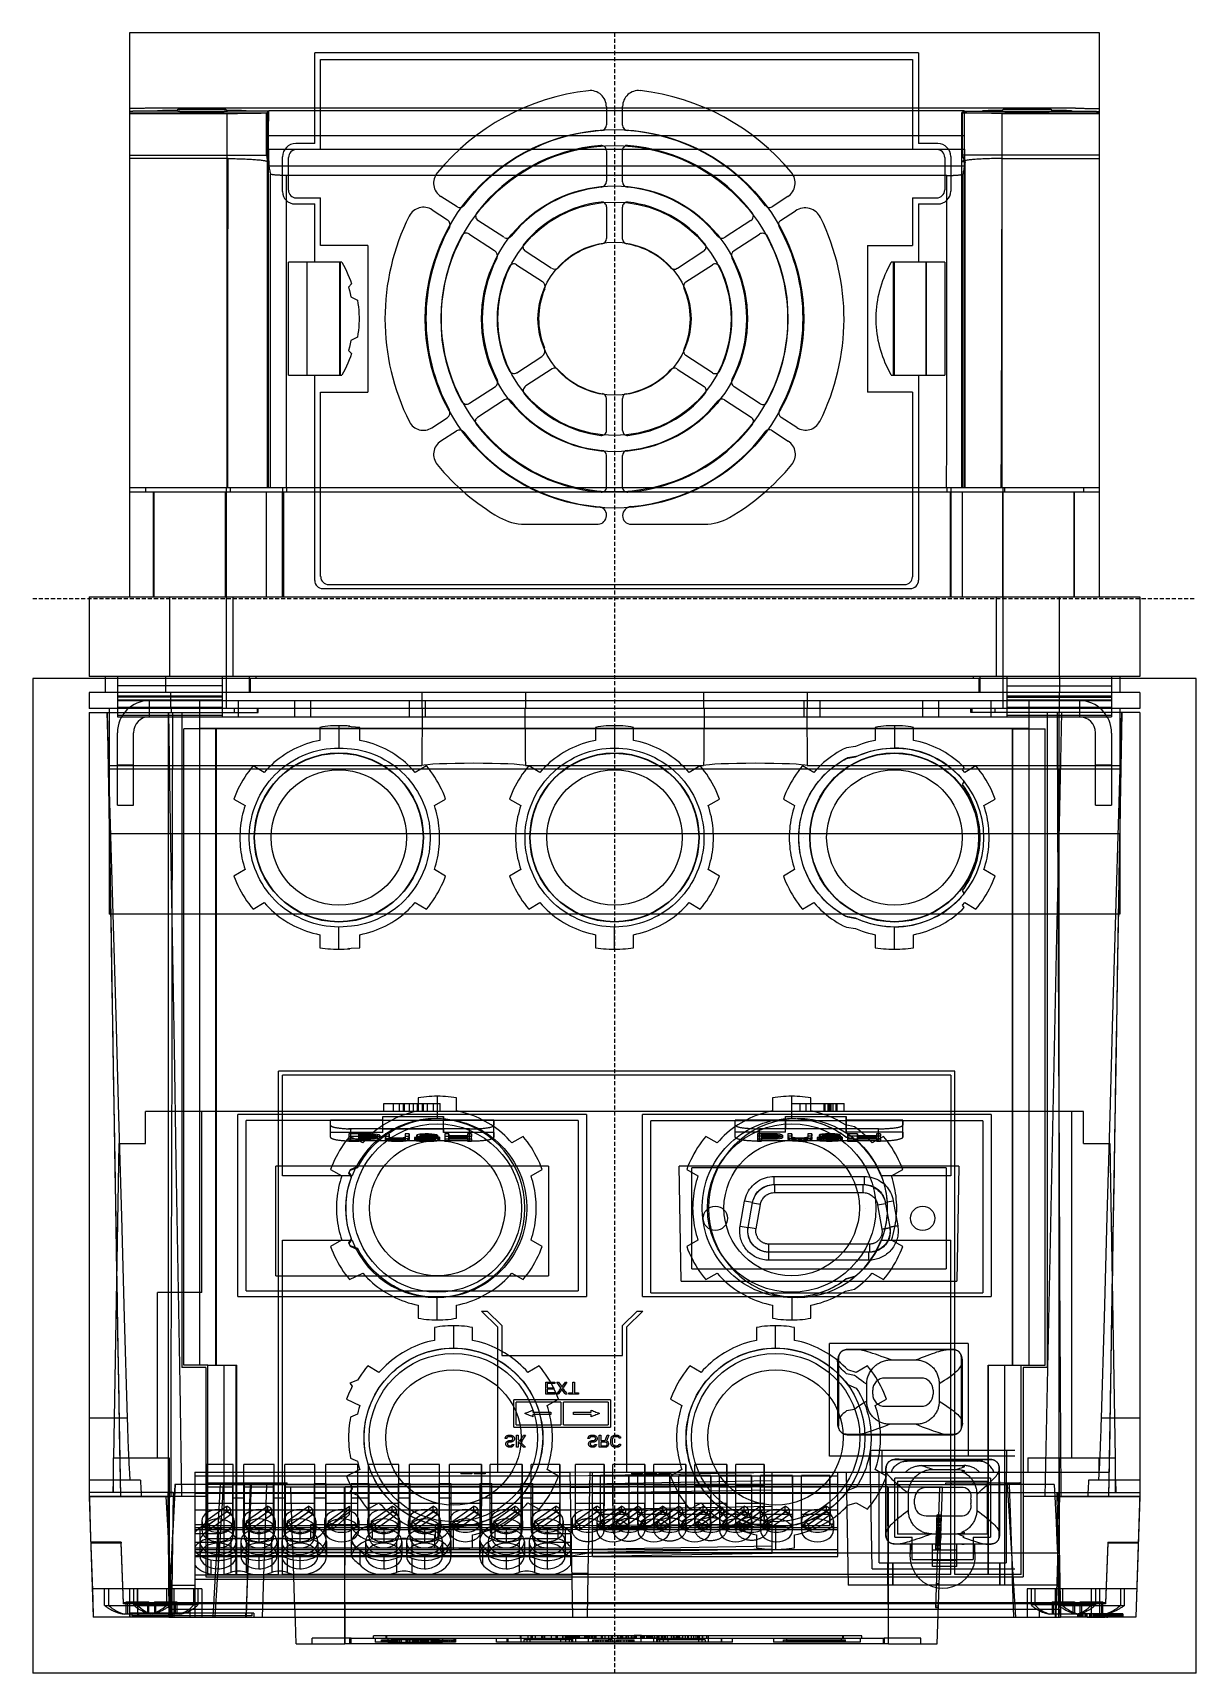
# Model space of a CAD drawing. Extents: x 0 to 144, y 0 to 203.
import ezdxf

# ---------------------------------------------------------------- set-up
doc = ezdxf.new("R2010")
doc.units = 0
doc.linetypes.add('DASHED', pattern=[0.75, 0.5, -0.25])
doc.layers.add('-15N-THT. THIẾT BỊ ĐÓNG MỞ', color=40, linetype='CONTINUOUS')

# ---------------------------------------------------------------- blocks, each defined once
blk = doc.blocks.new('06 - N - SC VSD CHIẾU TRÊN ATV630U07~55N4')
at = {"layer": '-15N-THT. THIẾT BỊ ĐÓNG MỞ'}
for p, q in [((-60.04, 0), (-60.04, -69.78)), ((60.04, 0), (-60.04, 0)), ((60.04, -69.78), (60.04, 0)), ((37.63, -2.49), (-37.11, -2.49)), ((-37.11, -2.49), (-37.11, -2.49)), ((-37.11, -13.71), (-37.11, -2.49)), ((-36.37, -3.29), (36.88, -3.29)), ((-36.37, -14.45), (-36.37, -3.29)), ((-36.37, -3.29), (-36.37, -3.29)), ((36.88, -3.29), (36.88, -14.45)), ((36.88, -3.29), (36.88, -3.29)), ((37.63, -2.49), (37.63, -13.71)), ((37.63, -2.49), (37.63, -2.49)), ((-3.22, -7.16), (-3.22, -7.16)), ((3.19, -7.16), (3.19, -7.16)), ((-60.03, -9.39), (-60.04, -9.39)), ((-60.04, -9.39), (-60.04, -9.39)), ((-60.03, -9.74), (-60.04, -9.74)), ((-60.04, -9.74), (-60.04, -9.74)), ((-60.04, -9.92), (-43.05, -9.92)), ((-60.04, -9.97), (-47.99, -9.97)), ((-60.01, -9.39), (-60.03, -9.39)), ((-60.01, -9.73), (-60.03, -9.74)), ((-59.99, -9.38), (-60.01, -9.39)), ((-59.99, -9.73), (-60.01, -9.73)), ((-59.96, -9.38), (-59.99, -9.38)), ((-59.96, -9.73), (-59.99, -9.73)), ((-59.93, -9.38), (-59.96, -9.38)), ((-59.93, -9.73), (-59.96, -9.73)), ((-59.89, -9.38), (-59.93, -9.38)), ((-59.89, -9.73), (-59.93, -9.73)), ((-59.85, -9.38), (-59.89, -9.38)), ((-59.85, -9.72), (-59.89, -9.73)), ((-59.8, -9.37), (-59.85, -9.38)), ((-59.8, -9.72), (-59.85, -9.72)), ((-59.74, -9.37), (-59.8, -9.37)), ((-59.74, -9.72), (-59.8, -9.72)), ((-59.68, -9.37), (-59.74, -9.37)), ((-59.68, -9.72), (-59.74, -9.72)), ((-59.62, -9.37), (-59.68, -9.37)), ((-59.62, -9.71), (-59.68, -9.72)), ((-59.54, -9.36), (-59.62, -9.37)), ((-59.54, -9.71), (-59.62, -9.71)), ((-59.47, -9.36), (-59.54, -9.36)), ((-59.47, -9.71), (-59.54, -9.71)), ((-59.39, -9.36), (-59.47, -9.36)), ((-59.39, -9.71), (-59.47, -9.71)), ((-59.3, -9.36), (-59.39, -9.36)), ((-59.3, -9.71), (-59.39, -9.71)), ((-59.21, -9.36), (-59.3, -9.36)), ((-59.21, -9.71), (-59.3, -9.71)), ((-59.12, -9.36), (-59.21, -9.36)), ((-59.12, -9.7), (-59.21, -9.71)), ((-59.02, -9.35), (-59.12, -9.36)), ((-59.02, -9.7), (-59.12, -9.7)), ((-58.91, -9.35), (-59.02, -9.35)), ((-58.91, -9.7), (-59.02, -9.7)), ((-58.81, -9.35), (-58.91, -9.35)), ((-58.81, -9.7), (-58.91, -9.7)), ((-58.7, -9.35), (-58.81, -9.35)), ((-58.7, -9.7), (-58.81, -9.7)), ((-58.58, -9.35), (-58.7, -9.35)), ((-58.58, -9.7), (-58.7, -9.7)), ((-58.47, -9.35), (-58.58, -9.35)), ((-58.47, -9.7), (-58.58, -9.7)), ((-58.35, -9.35), (-58.47, -9.35)), ((-58.35, -9.69), (-58.47, -9.7)), ((-58.22, -9.35), (-58.35, -9.35)), ((-58.22, -9.69), (-58.35, -9.69)), ((-58.1, -9.34), (-58.22, -9.35)), ((-58.1, -9.69), (-58.22, -9.69)), ((-57.97, -9.34), (-58.1, -9.34)), ((-57.97, -9.69), (-58.1, -9.69)), ((-57.84, -9.34), (-57.97, -9.34)), ((-57.84, -9.69), (-57.97, -9.69)), ((-57.71, -9.34), (-57.84, -9.34)), ((-57.71, -9.69), (-57.84, -9.69)), ((-57.58, -9.34), (-57.71, -9.34)), ((-57.58, -9.69), (-57.71, -9.69)), ((-57.45, -9.34), (-57.58, -9.34)), ((-57.45, -9.69), (-57.58, -9.69)), ((-57.32, -9.34), (-57.45, -9.34)), ((-57.32, -9.69), (-57.45, -9.69)), ((-57.18, -9.34), (-57.32, -9.34)), ((-57.18, -9.69), (-57.32, -9.69)), ((-57.05, -9.34), (-57.18, -9.34)), ((-57.05, -9.69), (-57.18, -9.69)), ((57.05, -9.34), (-57.05, -9.34)), ((-53.81, -9.69), (-57.05, -9.69)), ((-56.55, -9.64), (-56.54, -9.63)), ((-56.54, -9.64), (-56.55, -9.64)), ((-56.54, -9.63), (-56.51, -9.63)), ((-56.51, -9.65), (-56.54, -9.64)), ((-56.51, -9.63), (-56.46, -9.62)), ((-56.46, -9.66), (-56.51, -9.65)), ((-56.46, -9.62), (-56.38, -9.61)), ((-56.38, -9.66), (-56.46, -9.66)), ((-56.38, -9.61), (-56.29, -9.61)), ((-56.29, -9.67), (-56.38, -9.66)), ((-56.29, -9.61), (-56.17, -9.6)), ((-56.17, -9.67), (-56.29, -9.67)), ((-56.17, -9.6), (-56.04, -9.6)), ((-56.04, -9.68), (-56.17, -9.67)), ((-56.04, -9.6), (-55.89, -9.59)), ((-55.89, -9.68), (-56.04, -9.68)), ((-55.89, -9.59), (-55.72, -9.59)), ((-55.72, -9.69), (-55.89, -9.68)), ((-55.72, -9.59), (-55.53, -9.58)), ((-55.53, -9.69), (-55.72, -9.69)), ((-55.53, -9.58), (-55.32, -9.58)), ((-55.32, -9.7), (-55.53, -9.69)), ((-55.32, -9.58), (-55.1, -9.57)), ((-55.1, -9.7), (-55.32, -9.7)), ((-55.1, -9.57), (-54.86, -9.57)), ((-54.86, -9.71), (-55.1, -9.7)), ((-54.86, -9.57), (-54.6, -9.56)), ((-54.6, -9.71), (-54.86, -9.71)), ((-54.6, -9.56), (-54.34, -9.56)), ((-54.34, -9.71), (-54.6, -9.71)), ((-54.34, -9.56), (-54.06, -9.56)), ((-54.06, -9.72), (-54.34, -9.71)), ((-54.06, -9.48), (-54.05, -9.48)), ((-53.83, -9.72), (-54.06, -9.72)), ((-54.05, -9.48), (-54.03, -9.47)), ((-54.05, -9.48), (-54.05, -9.48)), ((-54.03, -9.47), (-54.01, -9.47)), ((-54.01, -9.47), (-53.98, -9.47)), ((-53.98, -9.47), (-53.94, -9.47)), ((-53.94, -9.47), (-53.9, -9.46)), ((-53.9, -9.46), (-53.85, -9.46)), ((-53.85, -9.46), (-53.8, -9.46)), ((-53.59, -9.72), (-53.83, -9.72)), ((-53.81, -9.83), (-53.81, -9.83)), ((-53.81, -9.83), (-53.8, -9.83)), ((-53.8, -9.46), (-53.74, -9.46)), ((-53.8, -9.83), (-53.78, -9.84)), ((-53.78, -9.84), (-53.76, -9.84)), ((-53.76, -9.84), (-53.73, -9.84)), ((-53.74, -9.46), (-53.67, -9.46)), ((-53.73, -9.84), (-53.7, -9.84)), ((-53.7, -9.84), (-53.66, -9.84)), ((-53.67, -9.46), (-53.6, -9.45)), ((-53.66, -9.84), (-53.62, -9.85)), ((-53.62, -9.85), (-53.57, -9.85)), ((-53.6, -9.45), (-53.52, -9.45)), ((-53.34, -9.72), (-53.59, -9.72)), ((-53.57, -9.85), (-53.51, -9.85)), ((-53.52, -9.45), (-53.44, -9.45)), ((-53.51, -9.85), (-53.45, -9.85)), ((-53.45, -9.85), (-53.39, -9.85)), ((-53.44, -9.45), (-53.35, -9.45)), ((-53.39, -9.85), (-53.32, -9.86)), ((-53.35, -9.45), (-53.26, -9.45)), ((-53.1, -9.73), (-53.34, -9.72)), ((-53.32, -9.86), (-53.24, -9.86)), ((-53.26, -9.45), (-53.16, -9.44)), ((-53.24, -9.86), (-53.16, -9.86)), ((-53.16, -9.44), (-53.05, -9.44)), ((-53.16, -9.86), (-53.07, -9.86)), ((-52.84, -9.73), (-53.1, -9.73)), ((-53.07, -9.86), (-52.98, -9.86)), ((-53.05, -9.44), (-52.95, -9.44)), ((-52.98, -9.86), (-52.89, -9.86)), ((-52.95, -9.44), (-52.84, -9.44)), ((-52.89, -9.86), (-52.79, -9.87)), ((-52.84, -9.44), (-52.72, -9.44)), ((-52.58, -9.73), (-52.84, -9.73)), ((-52.79, -9.87), (-52.69, -9.87)), ((-52.72, -9.44), (-52.6, -9.44)), ((-52.69, -9.87), (-52.58, -9.87)), ((-52.6, -9.44), (-52.48, -9.43)), ((-52.32, -9.73), (-52.58, -9.73)), ((-52.58, -9.87), (-52.48, -9.87)), ((-52.48, -9.43), (-52.36, -9.43)), ((-52.48, -9.87), (-52.36, -9.87)), ((-52.36, -9.43), (-52.23, -9.43)), ((-52.36, -9.87), (-52.25, -9.87)), ((-52.05, -9.73), (-52.32, -9.73)), ((-52.25, -9.87), (-52.13, -9.87)), ((-52.23, -9.43), (-52.1, -9.43)), ((-52.13, -9.87), (-52.01, -9.87)), ((-52.1, -9.43), (-51.97, -9.43)), ((-51.78, -9.73), (-52.05, -9.73)), ((-52.01, -9.87), (-51.89, -9.87)), ((-51.97, -9.43), (-51.83, -9.43)), ((-51.89, -9.87), (-51.77, -9.87)), ((-51.83, -9.43), (-51.69, -9.43)), ((-51.51, -9.73), (-51.78, -9.73)), ((-51.77, -9.87), (-51.64, -9.88)), ((-51.69, -9.43), (-51.56, -9.43)), ((-51.64, -9.88), (-51.52, -9.88)), ((-51.56, -9.43), (-51.42, -9.43)), ((-51.52, -9.88), (-51.39, -9.88)), ((-51.24, -9.73), (-51.51, -9.73)), ((-51.42, -9.43), (-51.28, -9.43)), ((-51.39, -9.88), (-51.26, -9.88)), ((-51.28, -9.43), (-51.14, -9.43)), ((-51.26, -9.88), (-51.13, -9.88)), ((-50.97, -9.73), (-51.24, -9.73)), ((-51.14, -9.43), (-51, -9.43)), ((-51.13, -9.88), (-51, -9.88)), ((-51, -9.43), (-50.86, -9.43)), ((-51, -9.88), (-50.88, -9.88)), ((-50.7, -9.73), (-50.97, -9.73)), ((-50.88, -9.88), (-50.75, -9.88)), ((-50.86, -9.43), (-50.72, -9.43)), ((-50.75, -9.88), (-50.62, -9.88)), ((-50.72, -9.43), (-50.58, -9.43)), ((-50.43, -9.73), (-50.7, -9.73)), ((-50.62, -9.88), (-50.49, -9.88)), ((-50.58, -9.43), (-50.44, -9.43)), ((-50.49, -9.88), (-50.37, -9.87)), ((-50.44, -9.43), (-50.31, -9.43)), ((-50.16, -9.73), (-50.43, -9.73)), ((-50.37, -9.87), (-50.25, -9.87)), ((-50.31, -9.43), (-50.17, -9.43)), ((-50.25, -9.87), (-50.12, -9.87)), ((-50.17, -9.43), (-50.04, -9.43)), ((-49.89, -9.73), (-50.16, -9.73)), ((-50.12, -9.87), (-50, -9.87)), ((-50.04, -9.43), (-49.91, -9.43)), ((-50, -9.87), (-49.89, -9.87)), ((-49.91, -9.43), (-49.78, -9.43)), ((-49.63, -9.73), (-49.89, -9.73)), ((-49.89, -9.87), (-49.77, -9.87)), ((-49.78, -9.43), (-49.65, -9.43)), ((-49.77, -9.87), (-49.66, -9.87)), ((-49.66, -9.87), (-49.55, -9.87)), ((-49.65, -9.43), (-49.53, -9.44)), ((-49.37, -9.73), (-49.63, -9.73)), ((-49.55, -9.87), (-49.45, -9.87)), ((-49.53, -9.44), (-49.41, -9.44)), ((-49.45, -9.87), (-49.34, -9.87)), ((-49.41, -9.44), (-49.3, -9.44)), ((-49.11, -9.73), (-49.37, -9.73)), ((-49.34, -9.87), (-49.25, -9.86)), ((-49.3, -9.44), (-49.19, -9.44)), ((-49.25, -9.86), (-49.15, -9.86)), ((-49.19, -9.44), (-49.08, -9.44)), ((-49.15, -9.86), (-49.06, -9.86)), ((-48.86, -9.72), (-49.11, -9.73)), ((-49.08, -9.44), (-48.98, -9.44)), ((-49.06, -9.86), (-48.98, -9.86)), ((-48.98, -9.44), (-48.88, -9.45)), ((-48.98, -9.86), (-48.9, -9.86)), ((-48.9, -9.86), (-48.82, -9.86)), ((-48.88, -9.45), (-48.79, -9.45)), ((-48.62, -9.72), (-48.86, -9.72)), ((-48.82, -9.86), (-48.75, -9.85)), ((-48.79, -9.45), (-48.7, -9.45)), ((-48.75, -9.85), (-48.68, -9.85)), ((-48.7, -9.45), (-48.62, -9.45)), ((-48.68, -9.85), (-48.62, -9.85)), ((-48.62, -9.45), (-48.54, -9.45)), ((-48.38, -9.72), (-48.62, -9.72)), ((-48.62, -9.85), (-48.57, -9.85)), ((-48.57, -9.85), (-48.52, -9.85)), ((-48.54, -9.45), (-48.47, -9.46)), ((-48.52, -9.85), (-48.47, -9.84)), ((-48.47, -9.46), (-48.4, -9.46)), ((-48.47, -9.84), (-48.43, -9.84)), ((-48.43, -9.84), (-48.4, -9.84)), ((-48.4, -9.46), (-48.34, -9.46)), ((-48.4, -9.84), (-48.37, -9.84)), ((-48.14, -9.72), (-48.38, -9.72)), ((-48.37, -9.84), (-48.35, -9.84)), ((-48.35, -9.84), (-48.34, -9.83)), ((-48.34, -9.46), (-48.29, -9.46)), ((-48.34, -9.83), (-48.33, -9.83)), ((-42.81, -9.69), (-48.33, -9.69)), ((-48.33, -9.83), (-48.33, -9.83)), ((-48.29, -9.46), (-48.24, -9.46)), ((-48.24, -9.46), (-48.2, -9.47)), ((-48.2, -9.47), (-48.16, -9.47)), ((-48.16, -9.47), (-48.13, -9.47)), ((-47.92, -9.72), (-48.14, -9.72)), ((-48.13, -9.47), (-48.11, -9.47)), ((-48.11, -9.47), (-48.09, -9.48)), ((-48.09, -9.48), (-48.08, -9.48)), ((-48.08, -9.48), (-48.08, -9.48)), ((-48.08, -9.56), (-47.85, -9.56)), ((-47.99, -9.97), (-47.77, -9.97)), ((-47.99, -9.97), (-47.99, -14.18)), ((-47.7, -9.71), (-47.92, -9.72)), ((-47.85, -9.56), (-47.63, -9.56)), ((-47.77, -9.97), (-47.55, -9.97)), ((-47.49, -9.71), (-47.7, -9.71)), ((-47.63, -9.56), (-47.42, -9.57)), ((-47.55, -9.97), (-47.33, -9.97)), ((-47.29, -9.71), (-47.49, -9.71)), ((-47.42, -9.57), (-47.22, -9.57)), ((-47.33, -9.97), (-47.11, -9.97)), ((-47.1, -9.7), (-47.29, -9.71)), ((-47.22, -9.57), (-47.02, -9.57)), ((-47.11, -9.97), (-46.89, -9.97)), ((-46.91, -9.7), (-47.1, -9.7)), ((-47.02, -9.57), (-46.84, -9.58)), ((-46.74, -9.7), (-46.91, -9.7)), ((-46.89, -9.97), (-46.68, -9.97)), ((-46.84, -9.58), (-46.67, -9.58)), ((-46.58, -9.69), (-46.74, -9.7)), ((-46.68, -9.97), (-46.47, -9.96)), ((-46.67, -9.58), (-46.51, -9.58)), ((-46.43, -9.69), (-46.58, -9.69)), ((-46.51, -9.58), (-46.36, -9.59)), ((-46.47, -9.96), (-46.26, -9.96)), ((-46.29, -9.68), (-46.43, -9.69)), ((-46.36, -9.59), (-46.23, -9.59)), ((-46.16, -9.68), (-46.29, -9.68)), ((-46.26, -9.96), (-46.05, -9.96)), ((-46.23, -9.59), (-46.1, -9.6)), ((-46.05, -9.68), (-46.16, -9.68)), ((-46.1, -9.6), (-45.99, -9.6)), ((-45.95, -9.67), (-46.05, -9.68)), ((-46.05, -9.96), (-45.85, -9.96)), ((-45.99, -9.6), (-45.89, -9.61)), ((-45.85, -9.67), (-45.95, -9.67)), ((-45.89, -9.61), (-45.81, -9.61)), ((-45.78, -9.66), (-45.85, -9.67)), ((-45.85, -9.96), (-45.65, -9.96)), ((-45.81, -9.61), (-45.74, -9.62)), ((-45.71, -9.66), (-45.78, -9.66)), ((-45.74, -9.62), (-45.68, -9.62)), ((-45.66, -9.65), (-45.71, -9.66)), ((-45.68, -9.62), (-45.63, -9.62)), ((-45.62, -9.65), (-45.66, -9.65)), ((-45.65, -9.96), (-45.46, -9.96)), ((-45.63, -9.62), (-45.6, -9.63)), ((-45.6, -9.64), (-45.62, -9.65)), ((-45.6, -9.63), (-45.59, -9.63)), ((-45.59, -9.64), (-45.6, -9.64)), ((-45.59, -9.63), (-45.59, -9.64)), ((-45.46, -9.96), (-45.27, -9.95)), ((-45.27, -9.95), (-45.09, -9.95)), ((-45.09, -9.95), (-44.91, -9.95)), ((-44.91, -9.95), (-44.74, -9.95)), ((-44.74, -9.95), (-44.58, -9.94)), ((-44.58, -9.94), (-44.42, -9.94)), ((-44.42, -9.94), (-44.27, -9.94)), ((-44.27, -9.94), (-44.13, -9.94)), ((-44.13, -9.94), (-43.99, -9.93)), ((-43.99, -9.93), (-43.86, -9.93)), ((-43.86, -9.93), (-43.74, -9.93)), ((-43.74, -9.93), (-43.63, -9.92)), ((-43.63, -9.92), (-43.53, -9.92)), ((-43.53, -9.92), (-43.43, -9.92)), ((-43.43, -9.92), (-43.35, -9.91)), ((-43.35, -9.91), (-43.27, -9.91)), ((-43.27, -9.91), (-43.21, -9.91)), ((-43.21, -9.91), (-43.15, -9.9)), ((-43.15, -9.9), (-43.1, -9.9)), ((-43.1, -9.9), (-43.06, -9.89)), ((-43.07, -10.19), (-43.06, -10.1)), ((-43.06, -9.89), (-43.04, -9.89)), ((-43.06, -9.97), (-43.05, -9.94)), ((-43.06, -10.02), (-43.06, -9.97)), ((-43.06, -10.1), (-43.06, -10.02)), ((-43.05, -9.92), (-42.89, -9.76)), ((-43.05, -9.94), (-43.05, -9.92)), ((-43.04, -9.89), (-43.02, -9.89)), ((-43.02, -9.89), (-43.01, -9.88)), ((-43.01, -9.88), (-42.98, -9.86)), ((-43.01, -9.88), (-43.01, -14.1)), ((-42.98, -9.86), (-42.95, -9.83)), ((-42.95, -9.83), (-42.81, -9.69)), ((-42.76, -9.64), (-42.89, -9.76)), ((-42.89, -9.76), (-42.89, -9.76)), ((-42.89, -9.76), (-42.89, -9.76)), ((-42.89, -9.76), (-42.89, -9.76)), ((-42.89, -9.76), (-42.89, -9.76)), ((-42.89, -9.76), (-42.89, -9.76)), ((-42.82, -16.35), (-42.81, -9.69)), ((-42.79, -10), (-42.78, -9.9)), ((-42.79, -10.11), (-42.79, -10)), ((-42.79, -10.24), (-42.79, -10.11)), ((-42.78, -9.75), (-42.77, -9.7)), ((-42.78, -9.82), (-42.78, -9.75)), ((-42.78, -9.9), (-42.78, -9.82)), ((-42.76, -9.64), (-42.77, -9.64)), ((-42.77, -9.64), (-42.77, -9.65)), ((-42.77, -9.65), (-42.77, -9.66)), ((-42.77, -9.66), (-42.77, -9.67)), ((-42.77, -9.67), (-42.77, -9.68)), ((-42.77, -9.68), (-42.77, -9.7)), ((43.28, -9.64), (-42.76, -9.64)), ((-42.76, -9.64), (-42.76, -9.64)), ((-1, -9.15), (-1, -11.38)), ((-1, -9.15), (-1, -9.15)), ((1, -9.12), (1, -9.12)), ((1, -11.42), (1, -9.12)), ((43.33, -9.69), (43.01, -9.88)), ((43.02, -9.89), (43.01, -9.88)), ((43.01, -14.1), (43.01, -9.88)), ((43.03, -9.89), (43.02, -9.89)), ((43.06, -9.89), (43.03, -9.89)), ((43.05, -9.92), (43.4, -9.76)), ((43.05, -9.92), (60.04, -9.92)), ((43.05, -9.94), (43.05, -9.92)), ((43.06, -9.97), (43.05, -9.94)), ((43.1, -9.9), (43.06, -9.89)), ((43.06, -10.02), (43.06, -9.97)), ((43.06, -10.1), (43.06, -10.02)), ((43.07, -10.19), (43.06, -10.1)), ((43.15, -9.9), (43.1, -9.9)), ((43.21, -9.91), (43.15, -9.9)), ((43.27, -9.91), (43.21, -9.91)), ((43.35, -9.91), (43.27, -9.91)), ((43.4, -9.76), (43.28, -9.64)), ((43.28, -9.64), (43.28, -9.64)), ((43.28, -9.64), (43.28, -9.64)), ((43.28, -9.64), (43.29, -9.65)), ((43.29, -9.65), (43.29, -9.66)), ((43.29, -9.66), (43.29, -9.67)), ((43.29, -9.67), (43.29, -9.68)), ((43.29, -9.68), (43.29, -9.7)), ((43.3, -9.75), (43.29, -9.7)), ((43.3, -9.82), (43.3, -9.75)), ((43.3, -9.9), (43.3, -9.82)), ((43.31, -10), (43.3, -9.9)), ((43.31, -10.11), (43.31, -10)), ((43.31, -10.24), (43.31, -10.11)), ((43.33, -9.69), (48.33, -9.69)), ((43.33, -16.35), (43.33, -9.69)), ((43.43, -9.92), (43.35, -9.91)), ((43.4, -9.76), (43.4, -9.76)), ((43.4, -9.76), (43.4, -9.76)), ((43.4, -9.76), (43.4, -9.76)), ((43.4, -9.76), (43.4, -9.76)), ((43.4, -9.76), (43.4, -9.76)), ((43.4, -9.76), (43.4, -9.76)), ((43.53, -9.92), (43.43, -9.92)), ((43.63, -9.92), (43.53, -9.92)), ((43.74, -9.93), (43.63, -9.92)), ((43.86, -9.93), (43.74, -9.93)), ((43.99, -9.93), (43.86, -9.93)), ((44.13, -9.94), (43.99, -9.93)), ((44.27, -9.94), (44.13, -9.94)), ((44.42, -9.94), (44.27, -9.94)), ((44.58, -9.94), (44.42, -9.94)), ((44.74, -9.95), (44.58, -9.94)), ((44.91, -9.95), (44.74, -9.95)), ((45.09, -9.95), (44.91, -9.95)), ((45.27, -9.95), (45.09, -9.95)), ((45.46, -9.96), (45.27, -9.95)), ((45.65, -9.96), (45.46, -9.96)), ((45.58, -9.64), (45.6, -9.63)), ((45.6, -9.64), (45.58, -9.64)), ((45.6, -9.63), (45.63, -9.63)), ((45.63, -9.65), (45.6, -9.64)), ((45.63, -9.63), (45.68, -9.62)), ((45.68, -9.66), (45.63, -9.65)), ((45.85, -9.96), (45.65, -9.96)), ((45.68, -9.62), (45.75, -9.61)), ((45.75, -9.66), (45.68, -9.66)), ((45.75, -9.61), (45.85, -9.61)), ((45.85, -9.67), (45.75, -9.66)), ((45.85, -9.61), (45.96, -9.6)), ((45.96, -9.67), (45.85, -9.67)), ((46.05, -9.96), (45.85, -9.96)), ((45.96, -9.6), (46.09, -9.6)), ((46.09, -9.68), (45.96, -9.67)), ((46.26, -9.96), (46.05, -9.96)), ((46.09, -9.6), (46.25, -9.59)), ((46.25, -9.68), (46.09, -9.68)), ((46.25, -9.59), (46.42, -9.59)), ((46.42, -9.69), (46.25, -9.68)), ((46.47, -9.96), (46.26, -9.96)), ((46.42, -9.59), (46.61, -9.58)), ((46.61, -9.69), (46.42, -9.69)), ((46.68, -9.97), (46.47, -9.96)), ((46.61, -9.58), (46.82, -9.58)), ((46.82, -9.7), (46.61, -9.69)), ((46.89, -9.97), (46.68, -9.97)), ((46.82, -9.58), (47.04, -9.57)), ((47.04, -9.7), (46.82, -9.7)), ((47.11, -9.97), (46.89, -9.97)), ((47.04, -9.57), (47.28, -9.57)), ((47.28, -9.71), (47.04, -9.7)), ((47.33, -9.97), (47.11, -9.97)), ((47.28, -9.57), (47.53, -9.56)), ((47.53, -9.71), (47.28, -9.71)), ((47.55, -9.97), (47.33, -9.97)), ((47.53, -9.56), (47.8, -9.56)), ((47.8, -9.71), (47.53, -9.71)), ((47.77, -9.97), (47.55, -9.97)), ((47.99, -9.97), (47.77, -9.97)), ((47.8, -9.56), (48.08, -9.56)), ((48.08, -9.72), (47.8, -9.71)), ((47.99, -9.97), (60.04, -9.97)), ((47.99, -14.18), (47.99, -9.97)), ((48.08, -9.48), (48.08, -9.48)), ((48.08, -9.48), (48.09, -9.48)), ((48.31, -9.72), (48.08, -9.72)), ((48.09, -9.48), (48.11, -9.47)), ((48.11, -9.47), (48.13, -9.47)), ((48.13, -9.47), (48.16, -9.47)), ((48.16, -9.47), (48.19, -9.47)), ((48.19, -9.47), (48.24, -9.46)), ((48.24, -9.46), (48.28, -9.46)), ((48.28, -9.46), (48.34, -9.46)), ((48.55, -9.72), (48.31, -9.72)), ((48.33, -9.83), (48.33, -9.83)), ((48.33, -9.83), (48.34, -9.83)), ((48.34, -9.46), (48.4, -9.46)), ((48.34, -9.83), (48.35, -9.84)), ((48.35, -9.84), (48.37, -9.84)), ((48.37, -9.84), (48.4, -9.84)), ((48.4, -9.46), (48.47, -9.46)), ((48.4, -9.84), (48.43, -9.84)), ((48.43, -9.84), (48.47, -9.84)), ((48.47, -9.46), (48.54, -9.45)), ((48.47, -9.84), (48.52, -9.85)), ((48.52, -9.85), (48.57, -9.85)), ((48.54, -9.45), (48.62, -9.45)), ((48.79, -9.72), (48.55, -9.72)), ((48.57, -9.85), (48.62, -9.85)), ((48.62, -9.45), (48.7, -9.45)), ((48.62, -9.85), (48.68, -9.85)), ((48.68, -9.85), (48.75, -9.85)), ((48.7, -9.45), (48.79, -9.45)), ((48.75, -9.85), (48.82, -9.86)), ((48.79, -9.45), (48.88, -9.45)), ((49.04, -9.73), (48.79, -9.72)), ((48.82, -9.86), (48.9, -9.86)), ((48.88, -9.45), (48.98, -9.44)), ((48.9, -9.86), (48.98, -9.86)), ((48.98, -9.44), (49.08, -9.44)), ((48.98, -9.86), (49.06, -9.86)), ((49.29, -9.73), (49.04, -9.73)), ((49.06, -9.86), (49.15, -9.86)), ((49.08, -9.44), (49.19, -9.44)), ((49.15, -9.86), (49.25, -9.86)), ((49.19, -9.44), (49.3, -9.44)), ((49.25, -9.86), (49.34, -9.87)), ((49.55, -9.73), (49.29, -9.73)), ((49.3, -9.44), (49.41, -9.44)), ((49.34, -9.87), (49.45, -9.87)), ((49.41, -9.44), (49.53, -9.44)), ((49.45, -9.87), (49.55, -9.87)), ((49.53, -9.44), (49.65, -9.43)), ((49.82, -9.73), (49.55, -9.73)), ((49.55, -9.87), (49.66, -9.87)), ((49.65, -9.43), (49.78, -9.43)), ((49.66, -9.87), (49.77, -9.87)), ((49.77, -9.87), (49.89, -9.87)), ((49.78, -9.43), (49.91, -9.43)), ((50.08, -9.73), (49.82, -9.73)), ((49.89, -9.87), (50, -9.87)), ((49.91, -9.43), (50.04, -9.43)), ((50, -9.87), (50.12, -9.87)), ((50.04, -9.43), (50.17, -9.43)), ((50.35, -9.73), (50.08, -9.73)), ((50.12, -9.87), (50.24, -9.87)), ((50.17, -9.43), (50.3, -9.43)), ((50.24, -9.87), (50.37, -9.87)), ((50.3, -9.43), (50.44, -9.43)), ((50.62, -9.73), (50.35, -9.73)), ((50.37, -9.87), (50.49, -9.88)), ((50.44, -9.43), (50.58, -9.43)), ((50.49, -9.88), (50.62, -9.88)), ((50.58, -9.43), (50.72, -9.43)), ((50.89, -9.73), (50.62, -9.73)), ((50.62, -9.88), (50.75, -9.88)), ((50.72, -9.43), (50.86, -9.43)), ((50.75, -9.88), (50.87, -9.88)), ((50.86, -9.43), (51, -9.43)), ((50.87, -9.88), (51, -9.88)), ((51.16, -9.73), (50.89, -9.73)), ((51, -9.43), (51.14, -9.43)), ((51, -9.88), (51.13, -9.88)), ((51.13, -9.88), (51.26, -9.88)), ((51.14, -9.43), (51.28, -9.43)), ((51.43, -9.73), (51.16, -9.73)), ((51.26, -9.88), (51.39, -9.88)), ((51.28, -9.43), (51.42, -9.43)), ((51.39, -9.88), (51.51, -9.88)), ((51.42, -9.43), (51.56, -9.43)), ((51.71, -9.73), (51.43, -9.73)), ((51.51, -9.88), (51.64, -9.88)), ((51.56, -9.43), (51.69, -9.43)), ((51.64, -9.88), (51.77, -9.87)), ((51.69, -9.43), (51.83, -9.43)), ((51.97, -9.73), (51.71, -9.73)), ((51.77, -9.87), (51.89, -9.87)), ((51.83, -9.43), (51.96, -9.43)), ((51.89, -9.87), (52.01, -9.87)), ((51.96, -9.43), (52.1, -9.43)), ((52.24, -9.73), (51.97, -9.73)), ((52.01, -9.87), (52.13, -9.87)), ((52.1, -9.43), (52.23, -9.43)), ((52.13, -9.87), (52.25, -9.87)), ((52.23, -9.43), (52.36, -9.43)), ((52.5, -9.73), (52.24, -9.73)), ((52.25, -9.87), (52.36, -9.87)), ((52.36, -9.43), (52.48, -9.43)), ((52.36, -9.87), (52.47, -9.87)), ((52.47, -9.87), (52.58, -9.87)), ((52.48, -9.43), (52.6, -9.44)), ((52.76, -9.73), (52.5, -9.73)), ((52.58, -9.87), (52.69, -9.87)), ((52.6, -9.44), (52.72, -9.44)), ((52.69, -9.87), (52.79, -9.87)), ((52.72, -9.44), (52.84, -9.44)), ((53.02, -9.73), (52.76, -9.73)), ((52.79, -9.87), (52.89, -9.86)), ((52.84, -9.44), (52.95, -9.44)), ((52.89, -9.86), (52.98, -9.86)), ((52.95, -9.44), (53.05, -9.44)), ((52.98, -9.86), (53.07, -9.86)), ((53.27, -9.72), (53.02, -9.73)), ((53.05, -9.44), (53.16, -9.44)), ((53.07, -9.86), (53.16, -9.86)), ((53.16, -9.44), (53.25, -9.45)), ((53.16, -9.86), (53.24, -9.86)), ((53.24, -9.86), (53.31, -9.86)), ((53.25, -9.45), (53.35, -9.45)), ((53.52, -9.72), (53.27, -9.72)), ((53.31, -9.86), (53.39, -9.85)), ((53.35, -9.45), (53.44, -9.45)), ((53.39, -9.85), (53.45, -9.85)), ((53.44, -9.45), (53.52, -9.45)), ((53.45, -9.85), (53.51, -9.85)), ((53.51, -9.85), (53.57, -9.85)), ((53.52, -9.45), (53.6, -9.45)), ((53.76, -9.72), (53.52, -9.72)), ((53.57, -9.85), (53.62, -9.85)), ((53.6, -9.45), (53.67, -9.46)), ((53.62, -9.85), (53.66, -9.84)), ((53.66, -9.84), (53.7, -9.84)), ((53.67, -9.46), (53.73, -9.46)), ((53.7, -9.84), (53.73, -9.84)), ((53.73, -9.46), (53.79, -9.46)), ((53.73, -9.84), (53.76, -9.84)), ((53.99, -9.72), (53.76, -9.72)), ((53.76, -9.84), (53.78, -9.84)), ((53.78, -9.84), (53.8, -9.83)), ((53.79, -9.46), (53.85, -9.46)), ((53.8, -9.83), (53.81, -9.83)), ((53.81, -9.69), (57.05, -9.69)), ((53.81, -9.83), (53.81, -9.83)), ((53.85, -9.46), (53.9, -9.46)), ((53.9, -9.46), (53.94, -9.47)), ((53.94, -9.47), (53.98, -9.47)), ((53.98, -9.47), (54, -9.47)), ((54.22, -9.72), (53.99, -9.72)), ((54, -9.47), (54.03, -9.47)), ((54.03, -9.47), (54.04, -9.48)), ((54.04, -9.48), (54.05, -9.48)), ((54.05, -9.48), (54.06, -9.48)), ((54.06, -9.56), (54.29, -9.56)), ((54.44, -9.71), (54.22, -9.72)), ((54.29, -9.56), (54.51, -9.56)), ((54.65, -9.71), (54.44, -9.71)), ((54.51, -9.56), (54.72, -9.57)), ((54.85, -9.71), (54.65, -9.71)), ((54.72, -9.57), (54.92, -9.57)), ((55.04, -9.7), (54.85, -9.71)), ((54.92, -9.57), (55.11, -9.57)), ((55.22, -9.7), (55.04, -9.7)), ((55.11, -9.57), (55.29, -9.58)), ((55.39, -9.7), (55.22, -9.7)), ((55.29, -9.58), (55.46, -9.58)), ((55.55, -9.69), (55.39, -9.7)), ((55.46, -9.58), (55.62, -9.58)), ((55.71, -9.69), (55.55, -9.69)), ((55.62, -9.58), (55.77, -9.59)), ((55.84, -9.68), (55.71, -9.69)), ((55.77, -9.59), (55.91, -9.59)), ((55.97, -9.68), (55.84, -9.68)), ((55.91, -9.59), (56.03, -9.6)), ((56.09, -9.68), (55.97, -9.68)), ((56.03, -9.6), (56.14, -9.6)), ((56.19, -9.67), (56.09, -9.68)), ((56.14, -9.6), (56.24, -9.61)), ((56.28, -9.67), (56.19, -9.67)), ((56.24, -9.61), (56.33, -9.61)), ((56.36, -9.66), (56.28, -9.67)), ((56.33, -9.61), (56.4, -9.62)), ((56.42, -9.66), (56.36, -9.66)), ((56.4, -9.62), (56.46, -9.62)), ((56.47, -9.65), (56.42, -9.66)), ((56.46, -9.62), (56.5, -9.62)), ((56.51, -9.65), (56.47, -9.65)), ((56.5, -9.62), (56.53, -9.63)), ((56.54, -9.64), (56.51, -9.65)), ((56.53, -9.63), (56.55, -9.63)), ((56.55, -9.64), (56.54, -9.64)), ((56.55, -9.63), (56.55, -9.64)), ((57.05, -9.34), (57.18, -9.34)), ((57.05, -9.69), (57.18, -9.69)), ((57.18, -9.34), (57.32, -9.34)), ((57.18, -9.69), (57.32, -9.69)), ((57.32, -9.34), (57.45, -9.34)), ((57.32, -9.69), (57.45, -9.69)), ((57.45, -9.34), (57.58, -9.34)), ((57.45, -9.69), (57.58, -9.69)), ((57.58, -9.34), (57.71, -9.34)), ((57.58, -9.69), (57.71, -9.69)), ((57.71, -9.34), (57.84, -9.34)), ((57.71, -9.69), (57.84, -9.69)), ((57.84, -9.34), (57.97, -9.34)), ((57.84, -9.69), (57.97, -9.69)), ((57.97, -9.34), (58.1, -9.34)), ((57.97, -9.69), (58.1, -9.69)), ((58.1, -9.34), (58.22, -9.35)), ((58.1, -9.69), (58.22, -9.69)), ((58.22, -9.35), (58.35, -9.35)), ((58.22, -9.69), (58.35, -9.69)), ((58.35, -9.35), (58.46, -9.35)), ((58.35, -9.69), (58.46, -9.7)), ((58.46, -9.35), (58.58, -9.35)), ((58.46, -9.7), (58.58, -9.7)), ((58.58, -9.35), (58.7, -9.35)), ((58.58, -9.7), (58.7, -9.7)), ((58.7, -9.35), (58.81, -9.35)), ((58.7, -9.7), (58.81, -9.7)), ((58.81, -9.35), (58.91, -9.35)), ((58.81, -9.7), (58.91, -9.7)), ((58.91, -9.35), (59.02, -9.35)), ((58.91, -9.7), (59.02, -9.7)), ((59.02, -9.35), (59.11, -9.36)), ((59.02, -9.7), (59.11, -9.7)), ((59.11, -9.36), (59.21, -9.36)), ((59.11, -9.7), (59.21, -9.71)), ((59.21, -9.36), (59.3, -9.36)), ((59.21, -9.71), (59.3, -9.71)), ((59.3, -9.36), (59.39, -9.36)), ((59.3, -9.71), (59.39, -9.71)), ((59.39, -9.36), (59.47, -9.36)), ((59.39, -9.71), (59.47, -9.71)), ((59.47, -9.36), (59.54, -9.36)), ((59.47, -9.71), (59.54, -9.71)), ((59.54, -9.36), (59.61, -9.37)), ((59.54, -9.71), (59.61, -9.71)), ((59.61, -9.37), (59.68, -9.37)), ((59.61, -9.71), (59.68, -9.72)), ((59.68, -9.37), (59.74, -9.37)), ((59.68, -9.72), (59.74, -9.72)), ((59.74, -9.37), (59.8, -9.37)), ((59.74, -9.72), (59.8, -9.72)), ((59.8, -9.37), (59.85, -9.38)), ((59.8, -9.72), (59.85, -9.72)), ((59.85, -9.38), (59.89, -9.38)), ((59.85, -9.72), (59.89, -9.73)), ((59.89, -9.38), (59.93, -9.38)), ((59.89, -9.73), (59.93, -9.73)), ((59.93, -9.38), (59.96, -9.38)), ((59.93, -9.73), (59.96, -9.73)), ((59.96, -9.38), (59.99, -9.38)), ((59.96, -9.73), (59.99, -9.73)), ((59.99, -9.38), (60.01, -9.39)), ((59.99, -9.73), (60.01, -9.73)), ((60.01, -9.39), (60.03, -9.39)), ((60.01, -9.73), (60.03, -9.74)), ((60.03, -9.39), (60.03, -9.39)), ((60.03, -9.39), (60.04, -9.39)), ((60.03, -9.74), (60.03, -9.74)), ((60.03, -9.74), (60.04, -9.74)), ((-43.09, -11.07), (-43.08, -10.89)), ((-43.09, -11.26), (-43.09, -11.07)), ((-43.09, -11.46), (-43.09, -11.26)), ((-43.09, -11.68), (-43.09, -11.46)), ((-43.09, -11.89), (-43.09, -11.68)), ((-43.09, -12.12), (-43.09, -11.89)), ((-43.09, -12.34), (-43.09, -12.12)), ((-43.08, -10.56), (-43.07, -10.42)), ((-43.08, -10.72), (-43.08, -10.56)), ((-43.08, -10.89), (-43.08, -10.72)), ((-43.07, -10.29), (-43.07, -10.19)), ((-43.07, -10.42), (-43.07, -10.29)), ((-42.81, -11.04), (-42.8, -10.86)), ((-42.81, -11.23), (-42.81, -11.04)), ((-42.81, -11.43), (-42.81, -11.23)), ((-42.81, -11.63), (-42.81, -11.43)), ((-42.81, -11.84), (-42.81, -11.63)), ((-42.81, -12.06), (-42.81, -11.84)), ((-42.81, -12.28), (-42.81, -12.06)), ((-42.8, -10.38), (-42.79, -10.24)), ((-42.8, -10.53), (-42.8, -10.38)), ((-42.8, -10.69), (-42.8, -10.53)), ((-42.8, -10.86), (-42.8, -10.69)), ((-1.67, -12.1), (-1.67, -12.1)), ((-1, -11.38), (-1, -11.38)), ((1, -11.42), (1, -11.42)), ((1.63, -12.1), (1.63, -12.1)), ((43.07, -10.29), (43.07, -10.19)), ((43.07, -10.42), (43.07, -10.29)), ((43.08, -10.56), (43.07, -10.42)), ((43.08, -10.72), (43.08, -10.56)), ((43.08, -10.89), (43.08, -10.72)), ((43.08, -11.07), (43.08, -10.89)), ((43.09, -11.26), (43.08, -11.07)), ((43.09, -11.46), (43.09, -11.26)), ((43.09, -11.68), (43.09, -11.46)), ((43.09, -11.89), (43.09, -11.68)), ((43.09, -12.12), (43.09, -11.89)), ((43.09, -12.34), (43.09, -12.12)), ((43.32, -10.38), (43.31, -10.24)), ((43.32, -10.53), (43.32, -10.38)), ((43.32, -10.69), (43.32, -10.53)), ((43.32, -10.86), (43.32, -10.69)), ((43.33, -11.04), (43.32, -10.86)), ((43.33, -11.23), (43.33, -11.04)), ((43.33, -11.43), (43.33, -11.23)), ((43.33, -11.63), (43.33, -11.43)), ((43.33, -11.84), (43.33, -11.63)), ((43.33, -12.06), (43.33, -11.84)), ((43.33, -12.28), (43.33, -12.06)), ((-47.99, -14.18), (-47.99, -18.4)), ((-43.09, -12.57), (-43.09, -12.34)), ((-43.09, -12.8), (-43.09, -12.57)), ((-43.09, -13.02), (-43.09, -12.8)), ((-43.09, -13.24), (-43.09, -13.02)), ((-43.09, -13.46), (-43.09, -13.24)), ((-43.09, -13.67), (-43.09, -13.46)), ((-43.09, -13.87), (-43.09, -13.67)), ((-43.09, -14.06), (-43.09, -13.87)), ((-43.08, -14.24), (-43.09, -14.06)), ((-43.01, -14.1), (-43.01, -56.32)), ((-42.82, -12.72), (-42.82, -12.5)), ((-42.82, -14.38), (-42.82, -12.72)), ((-42.82, -12.72), (43.33, -12.72)), ((-42.82, -12.5), (-42.81, -12.28)), ((-37.11, -13.71), (-39.45, -13.71)), ((-39.45, -13.71), (-39.45, -13.71)), ((-37.11, -13.71), (-37.11, -13.71)), ((-1.7, -13.94), (-1.7, -13.94)), ((1.62, -13.94), (1.62, -13.94)), ((40.03, -13.71), (37.63, -13.71)), ((37.63, -13.71), (37.63, -13.71)), ((40.03, -13.71), (40.03, -13.71)), ((43.01, -56.32), (43.01, -14.1)), ((43.08, -14.06), (43.09, -13.87)), ((43.08, -14.24), (43.08, -14.06)), ((43.09, -12.57), (43.09, -12.34)), ((43.09, -12.8), (43.09, -12.57)), ((43.09, -13.02), (43.09, -12.8)), ((43.09, -13.24), (43.09, -13.02)), ((43.09, -13.46), (43.09, -13.24)), ((43.09, -13.67), (43.09, -13.46)), ((43.09, -13.87), (43.09, -13.67)), ((43.33, -12.5), (43.33, -12.28)), ((43.33, -12.72), (43.33, -12.5)), ((43.33, -14.38), (43.33, -12.72)), ((47.99, -18.4), (47.99, -14.18)), ((-60.04, -15.16), (-43.05, -15.16)), ((-47.83, -15.57), (-60.04, -15.57)), ((-47.83, -15.57), (-47.61, -15.57)), ((-47.83, -21.39), (-47.83, -15.57)), ((-47.61, -15.57), (-47.39, -15.57)), ((-47.39, -15.57), (-47.17, -15.57)), ((-47.17, -15.57), (-46.95, -15.57)), ((-46.95, -15.57), (-46.74, -15.58)), ((-46.74, -15.58), (-46.52, -15.58)), ((-46.52, -15.58), (-46.31, -15.59)), ((-46.31, -15.59), (-46.1, -15.59)), ((-46.1, -15.59), (-45.9, -15.6)), ((-45.9, -15.6), (-45.7, -15.61)), ((-45.7, -15.61), (-45.5, -15.62)), ((-45.5, -15.62), (-45.31, -15.63)), ((-45.31, -15.63), (-45.13, -15.64)), ((-45.13, -15.64), (-44.95, -15.65)), ((-44.95, -15.65), (-44.77, -15.66)), ((-44.77, -15.66), (-44.6, -15.67)), ((-44.6, -15.67), (-44.44, -15.68)), ((-44.44, -15.68), (-44.28, -15.7)), ((-44.28, -15.7), (-44.13, -15.71)), ((-44.13, -15.71), (-43.99, -15.73)), ((-43.99, -15.73), (-43.86, -15.74)), ((-43.86, -15.74), (-43.73, -15.76)), ((-43.73, -15.76), (-43.61, -15.77)), ((-43.61, -15.77), (-43.5, -15.79)), ((-43.5, -15.79), (-43.4, -15.81)), ((-43.4, -15.81), (-43.31, -15.82)), ((-43.31, -15.82), (-43.22, -15.84)), ((-43.22, -15.84), (-43.15, -15.86)), ((-43.15, -15.86), (-43.08, -15.88)), ((-43.08, -14.41), (-43.08, -14.24)), ((-43.08, -14.56), (-43.08, -14.41)), ((-43.07, -14.7), (-43.08, -14.56)), ((-43.08, -15.88), (-43.03, -15.9)), ((-43.07, -14.82), (-43.07, -14.7)), ((-43.07, -14.93), (-43.07, -14.82)), ((-43.06, -15.01), (-43.07, -14.93)), ((-43.06, -15.08), (-43.06, -15.01)), ((-43.06, -15.13), (-43.06, -15.08)), ((-43.05, -15.16), (-43.06, -15.13)), ((-42.89, -15.99), (-43.05, -15.16)), ((-43.03, -15.9), (-42.98, -15.91)), ((-42.98, -15.91), (-42.94, -15.93)), ((-42.94, -15.93), (-42.91, -15.95)), ((-42.91, -15.95), (-42.9, -15.97)), ((-42.9, -15.97), (-42.89, -15.99)), ((-42.89, -15.99), (-42.86, -16.14)), ((-42.89, -21.75), (-42.89, -15.99)), ((-42.86, -16.14), (-42.84, -16.22)), ((-42.84, -16.22), (-42.83, -16.29)), ((-42.82, -14.38), (-42.82, -14.54)), ((-42.82, -14.38), (43.33, -14.38)), ((-42.82, -14.54), (-42.81, -14.71)), ((-42.81, -14.71), (-42.81, -14.88)), ((-42.81, -14.88), (-42.81, -15.04)), ((-42.81, -15.04), (-42.81, -15.2)), ((-42.81, -15.2), (-42.81, -15.35)), ((-42.81, -15.35), (-42.81, -15.49)), ((-42.81, -15.49), (-42.81, -15.63)), ((-42.81, -15.63), (-42.81, -15.77)), ((-42.81, -15.77), (-42.8, -15.89)), ((-42.8, -15.89), (-42.8, -16)), ((-42.8, -16), (-42.8, -16.11)), ((-42.8, -16.11), (-42.8, -16.2)), ((-42.8, -16.2), (-42.79, -16.29)), ((-41.1, -15.35), (-41.1, -15.35)), ((-41.1, -19.64), (-41.1, -15.35)), ((-40.35, -19.49), (-40.35, -15.44)), ((-40.35, -15.44), (-40.35, -15.44)), ((-36.37, -14.45), (-39.36, -14.45)), ((-39.36, -14.45), (-39.36, -14.45)), ((-36.37, -14.45), (-36.37, -14.45)), ((-1, -14.59), (-1, -14.59)), ((-1, -14.59), (-1, -18.36)), ((1, -14.51), (1, -14.51)), ((1, -18.44), (1, -14.51)), ((39.9, -14.45), (36.88, -14.45)), ((36.88, -14.45), (36.88, -14.45)), ((39.9, -14.45), (39.9, -14.45)), ((40.87, -15.43), (40.87, -19.44)), ((40.87, -15.43), (40.87, -15.43)), ((41.62, -15.3), (41.62, -19.59)), ((41.62, -15.3), (41.62, -15.3)), ((42.98, -15.92), (42.94, -15.94)), ((42.94, -15.94), (43.43, -15.96)), ((43.03, -15.9), (42.98, -15.92)), ((43.09, -15.88), (43.03, -15.9)), ((43.05, -15.13), (43.06, -15.08)), ((43.05, -15.16), (43.05, -15.13)), ((60.04, -15.16), (43.05, -15.16)), ((43.4, -16), (43.05, -15.16)), ((43.06, -15.01), (43.07, -14.93)), ((43.06, -15.08), (43.06, -15.01)), ((43.07, -14.7), (43.08, -14.56)), ((43.07, -14.82), (43.07, -14.7)), ((43.07, -14.93), (43.07, -14.82)), ((43.08, -14.41), (43.08, -14.24)), ((43.08, -14.56), (43.08, -14.41)), ((43.16, -15.86), (43.09, -15.88)), ((43.23, -15.84), (43.16, -15.86)), ((43.32, -15.82), (43.23, -15.84)), ((43.32, -16.2), (43.31, -16.29)), ((43.33, -15.77), (43.32, -15.89)), ((43.42, -15.81), (43.32, -15.82)), ((43.32, -15.89), (43.32, -16)), ((43.32, -16), (43.32, -16.11)), ((43.32, -16.11), (43.32, -16.2)), ((43.33, -14.38), (43.33, -14.54)), ((43.33, -14.54), (43.33, -14.71)), ((43.33, -14.71), (43.33, -14.88)), ((43.33, -14.88), (43.33, -15.04)), ((43.33, -15.04), (43.33, -15.2)), ((43.33, -15.2), (43.33, -15.35)), ((43.33, -15.35), (43.33, -15.49)), ((43.33, -15.49), (43.33, -15.63)), ((43.33, -15.63), (43.33, -15.77)), ((43.38, -16.15), (43.35, -16.3)), ((43.4, -16), (43.38, -16.15)), ((43.41, -15.98), (43.4, -16)), ((43.4, -21.76), (43.4, -16)), ((43.43, -15.96), (43.41, -15.98)), ((43.52, -15.79), (43.42, -15.81)), ((43.64, -15.77), (43.52, -15.79)), ((43.76, -15.75), (43.64, -15.77)), ((43.89, -15.74), (43.76, -15.75)), ((44.03, -15.72), (43.89, -15.74)), ((44.18, -15.71), (44.03, -15.72)), ((44.33, -15.69), (44.18, -15.71)), ((44.49, -15.68), (44.33, -15.69)), ((44.66, -15.67), (44.49, -15.68)), ((44.84, -15.65), (44.66, -15.67)), ((45.02, -15.64), (44.84, -15.65)), ((45.2, -15.63), (45.02, -15.64)), ((45.4, -15.62), (45.2, -15.63)), ((45.6, -15.61), (45.4, -15.62)), ((45.8, -15.6), (45.6, -15.61)), ((46.01, -15.59), (45.8, -15.6)), ((46.22, -15.59), (46.01, -15.59)), ((46.43, -15.58), (46.22, -15.59)), ((46.65, -15.57), (46.43, -15.58)), ((46.87, -15.57), (46.65, -15.57)), ((47.09, -15.56), (46.87, -15.57)), ((47.32, -15.56), (47.09, -15.56)), ((47.55, -15.56), (47.32, -15.56)), ((47.77, -15.56), (47.55, -15.56)), ((48, -15.56), (47.77, -15.56)), ((47.98, -21.38), (48, -15.56)), ((48, -15.56), (60.04, -15.56)), ((-42.83, -16.29), (-42.81, -16.37)), ((-42.82, -23.01), (-42.82, -16.35)), ((-42.81, -16.37), (-42.8, -16.44)), ((-42.8, -16.44), (-42.78, -16.52)), ((-42.79, -16.29), (-42.79, -16.36)), ((-42.79, -16.36), (-42.79, -16.42)), ((-42.79, -16.42), (-42.79, -16.46)), ((-42.79, -16.46), (-42.78, -16.5)), ((-42.78, -16.5), (-42.78, -16.52)), ((-42.78, -16.52), (-42.75, -16.66)), ((43.3, -16.52), (-42.78, -16.52)), ((-42.75, -16.66), (-42.73, -16.79)), ((-42.73, -16.79), (-42.7, -16.93)), ((-42.7, -16.93), (-42.67, -17.07)), ((-42.67, -17.07), (-42.65, -17.2)), ((-42.65, -17.2), (-42.62, -17.34)), ((-42.62, -17.34), (-42.59, -17.48)), ((-42.58, -17.49), (-42.59, -17.48)), ((-42.59, -17.48), (-42.59, -17.48)), ((-42.59, -23.03), (-42.59, -17.48)), ((-42.57, -17.5), (-42.58, -17.49)), ((-42.55, -17.51), (-42.57, -17.5)), ((-42.53, -17.52), (-42.55, -17.51)), ((-42.51, -17.52), (-42.53, -17.52)), ((-42.48, -17.53), (-42.51, -17.52)), ((-42.45, -17.54), (-42.48, -17.53)), ((-42.42, -17.54), (-42.45, -17.54)), ((-42.38, -17.55), (-42.42, -17.54)), ((-42.34, -17.56), (-42.38, -17.55)), ((-42.3, -17.57), (-42.34, -17.56)), ((-42.25, -17.57), (-42.3, -17.57)), ((-42.2, -17.58), (-42.25, -17.57)), ((-42.14, -17.58), (-42.2, -17.58)), ((-42.08, -17.59), (-42.14, -17.58)), ((-42.02, -17.6), (-42.08, -17.59)), ((-41.96, -17.6), (-42.02, -17.6)), ((-41.89, -17.61), (-41.96, -17.6)), ((-41.82, -17.61), (-41.89, -17.61)), ((-41.75, -17.62), (-41.82, -17.61)), ((-41.68, -17.62), (-41.75, -17.62)), ((-41.6, -17.63), (-41.68, -17.62)), ((-41.52, -17.63), (-41.6, -17.63)), ((-41.44, -17.63), (-41.52, -17.63)), ((-41.36, -17.64), (-41.44, -17.63)), ((-41.28, -17.64), (-41.36, -17.64)), ((-41.2, -17.64), (-41.28, -17.64)), ((-41.11, -17.64), (-41.2, -17.64)), ((-41.02, -17.65), (-41.11, -17.64)), ((-40.93, -17.65), (-41.02, -17.65)), ((-40.85, -17.65), (-40.93, -17.65)), ((-40.76, -17.65), (-40.85, -17.65)), ((-40.67, -17.65), (-40.76, -17.65)), ((-40.58, -17.65), (-40.67, -17.65)), ((41.12, -17.65), (-40.58, -17.65)), ((-40.58, -23.17), (-40.58, -17.65)), ((-21.94, -17.34), (-21.94, -17.34)), ((21.9, -17.29), (21.9, -17.29)), ((41.12, -17.65), (41.21, -17.65)), ((41.12, -23.17), (41.12, -17.65)), ((41.21, -17.65), (41.3, -17.65)), ((41.3, -17.65), (41.38, -17.65)), ((41.38, -17.65), (41.47, -17.65)), ((41.47, -17.65), (41.56, -17.65)), ((41.56, -17.65), (41.64, -17.64)), ((41.64, -17.64), (41.73, -17.64)), ((41.73, -17.64), (41.81, -17.64)), ((41.81, -17.64), (41.9, -17.64)), ((41.9, -17.64), (41.98, -17.63)), ((41.98, -17.63), (42.05, -17.63)), ((42.05, -17.63), (42.13, -17.63)), ((42.13, -17.63), (42.21, -17.62)), ((42.21, -17.62), (42.28, -17.62)), ((42.28, -17.62), (42.35, -17.61)), ((42.35, -17.61), (42.42, -17.61)), ((42.42, -17.61), (42.48, -17.6)), ((42.48, -17.6), (42.55, -17.6)), ((42.55, -17.6), (42.61, -17.59)), ((42.61, -17.59), (42.66, -17.59)), ((42.66, -17.59), (42.72, -17.58)), ((42.72, -17.58), (42.77, -17.57)), ((42.77, -17.57), (42.82, -17.57)), ((42.82, -17.57), (42.86, -17.56)), ((42.86, -17.56), (42.9, -17.55)), ((42.9, -17.55), (42.94, -17.55)), ((42.94, -17.55), (42.97, -17.54)), ((42.97, -17.54), (43, -17.53)), ((43, -17.53), (43.03, -17.52)), ((43.03, -17.52), (43.05, -17.52)), ((43.05, -17.52), (43.07, -17.51)), ((43.07, -17.51), (43.09, -17.5)), ((43.09, -17.5), (43.1, -17.49)), ((43.1, -17.49), (43.11, -17.49)), ((43.14, -17.34), (43.11, -17.48)), ((43.11, -23.03), (43.11, -17.48)), ((43.11, -17.49), (43.11, -17.48)), ((43.16, -17.2), (43.14, -17.34)), ((43.19, -17.07), (43.16, -17.2)), ((43.22, -16.93), (43.19, -17.07)), ((43.25, -16.79), (43.22, -16.93)), ((43.27, -16.66), (43.25, -16.79)), ((43.3, -16.52), (43.27, -16.66)), ((43.32, -16.44), (43.3, -16.52)), ((43.31, -16.46), (43.3, -16.5)), ((43.3, -16.5), (43.3, -16.52)), ((43.31, -16.29), (43.31, -16.36)), ((43.31, -16.36), (43.31, -16.42)), ((43.31, -16.42), (43.31, -16.46)), ((43.35, -16.3), (43.32, -16.44)), ((43.34, -23.01), (43.33, -16.35)), ((-47.99, -18.4), (-47.99, -22.61)), ((-41.1, -19.64), (-41.1, -19.64)), ((-40.35, -19.49), (-40.35, -19.49)), ((-21.49, -20.24), (-21.49, -20.24)), ((-19.49, -21.54), (-21.49, -20.24)), ((-1.67, -19.1), (-1.67, -19.1)), ((-1, -18.36), (-1, -18.36)), ((1, -18.44), (1, -18.44)), ((1.59, -19.1), (1.59, -19.1)), ((21.44, -20.27), (19.5, -21.53)), ((21.44, -20.27), (21.44, -20.27)), ((40.87, -19.44), (40.87, -19.44)), ((41.62, -19.59), (41.62, -19.59)), ((47.99, -22.61), (47.99, -18.4)), ((-47.84, -27.21), (-47.83, -21.39)), ((-42.89, -27.51), (-42.89, -21.75)), ((-39.56, -21.18), (-39.56, -21.18)), ((-39.56, -21.18), (-37.11, -21.18)), ((-39.41, -20.43), (-36.37, -20.43)), ((-39.41, -20.43), (-39.41, -20.43)), ((-37.11, -21.18), (-37.11, -21.18)), ((-37.11, -28.4), (-37.11, -21.18)), ((-36.37, -26.31), (-36.37, -20.43)), ((-36.37, -20.43), (-36.37, -20.43)), ((-22.58, -21.91), (-20.66, -23.16)), ((-22.58, -21.91), (-22.58, -21.91)), ((-19.49, -21.54), (-19.49, -21.54)), ((-18.69, -21.4), (-18.69, -21.4)), ((-17.06, -22.28), (-17.06, -22.28)), ((-1.66, -20.95), (-1.66, -20.95)), ((-1, -21.54), (-1, -21.54)), ((-1, -21.54), (-1, -25.47)), ((1, -21.56), (1, -21.56)), ((1, -25.52), (1, -21.56)), ((1.68, -20.95), (1.68, -20.95)), ((17.05, -22.28), (17.05, -22.28)), ((18.68, -21.39), (18.68, -21.39)), ((19.5, -21.53), (19.5, -21.53)), ((20.56, -23.22), (22.42, -22.02)), ((22.42, -22.02), (22.42, -22.02)), ((36.88, -20.43), (36.88, -26.31)), ((36.88, -20.43), (39.87, -20.43)), ((36.88, -20.43), (36.88, -20.43)), ((37.63, -21.18), (37.63, -28.4)), ((37.63, -21.18), (37.63, -21.18)), ((37.63, -21.18), (40.03, -21.18)), ((39.87, -20.43), (39.87, -20.43)), ((40.03, -21.18), (40.03, -21.18)), ((43.4, -27.52), (43.4, -21.76)), ((47.96, -27.2), (47.98, -21.38)), ((-47.99, -22.61), (-47.99, -26.82)), ((-42.82, -29.67), (-42.82, -23.01)), ((-42.59, -28.57), (-42.59, -23.03)), ((-40.58, -28.7), (-40.58, -23.17)), ((-25.41, -22.68), (-25.41, -22.68)), ((-20.66, -23.16), (-20.66, -23.16)), ((-20.43, -24.08), (-20.43, -24.08)), ((-16.9, -23.23), (-16.9, -23.23)), ((-13.68, -25.31), (-16.9, -23.23)), ((16.89, -23.23), (13.69, -25.31)), ((16.89, -23.23), (16.89, -23.23)), ((20.37, -23.99), (20.37, -23.99)), ((20.56, -23.22), (20.56, -23.22)), ((25.5, -22.87), (25.5, -22.87)), ((41.12, -28.7), (41.12, -23.17)), ((43.11, -28.58), (43.11, -23.03)), ((43.34, -29.67), (43.34, -23.01)), ((47.99, -26.82), (47.99, -22.61)), ((-30.53, -26.31), (-36.37, -26.31)), ((-36.37, -26.31), (-36.37, -26.31)), ((-30.53, -26.31), (-30.53, -44.46)), ((-30.53, -26.31), (-30.53, -26.31)), ((-18.9, -25.11), (-18.9, -25.11)), ((-18.01, -24.88), (-18.01, -24.88)), ((-18.01, -24.88), (-14.84, -26.94)), ((-13.68, -25.31), (-13.68, -25.31)), ((-12.79, -25.17), (-12.79, -25.17)), ((-11.19, -26.11), (-11.19, -26.11)), ((-1.55, -26.13), (-1.55, -26.13)), ((-1, -25.47), (-1, -25.47)), ((1, -25.52), (1, -25.52)), ((1.51, -26.12), (1.51, -26.12)), ((11.2, -26.12), (11.2, -26.12)), ((12.78, -25.16), (12.78, -25.16)), ((13.69, -25.31), (13.69, -25.31)), ((14.8, -26.96), (17.95, -24.92)), ((17.95, -24.92), (17.95, -24.92)), ((18.93, -25.16), (18.93, -25.16)), ((31.3, -26.31), (31.3, -44.46)), ((31.3, -26.31), (36.88, -26.31)), ((31.3, -26.31), (31.3, -26.31)), ((36.88, -26.31), (36.88, -26.31)), ((-47.99, -26.82), (-47.99, -31.04)), ((-47.84, -33.03), (-47.84, -27.21)), ((-42.89, -39.04), (-42.89, -27.51)), ((-40.36, -28.4), (-40.36, -28.4)), ((-33.74, -28.4), (-40.36, -28.4)), ((-40.36, -42.37), (-40.36, -28.4)), ((-38.03, -42.37), (-38.03, -28.4)), ((-38.02, -42.37), (-38.02, -28.4)), ((-37.11, -28.4), (-37.11, -28.4)), ((-34.05, -28.4), (-34.05, -42.37)), ((-33.95, -28.4), (-33.95, -42.37)), ((-33.74, -28.4), (-33.74, -28.4)), ((-33.74, -28.4), (-33.54, -28.77)), ((-14.84, -26.94), (-14.84, -26.94)), ((-14.57, -27.94), (-14.57, -27.94)), ((-11.05, -27.02), (-11.05, -27.02)), ((-7.82, -29.12), (-11.05, -27.02)), ((11.06, -27.01), (7.78, -29.15)), ((11.06, -27.01), (11.06, -27.01)), ((14.55, -27.9), (14.55, -27.9)), ((14.8, -26.96), (14.8, -26.96)), ((34.06, -28.77), (34.26, -28.4)), ((34.26, -28.4), (34.26, -28.4)), ((40.88, -28.4), (34.26, -28.4)), ((34.54, -42.37), (34.54, -28.4)), ((34.66, -42.37), (34.66, -28.4)), ((37.63, -28.4), (37.63, -28.4)), ((38.53, -28.4), (38.53, -42.37)), ((38.57, -28.4), (38.57, -42.37)), ((40.88, -28.4), (40.88, -28.4)), ((40.88, -28.4), (40.88, -42.37)), ((43.41, -39.04), (43.4, -27.52)), ((47.94, -33.03), (47.96, -27.2)), ((47.99, -31.04), (47.99, -26.82)), ((-42.82, -36.34), (-42.82, -29.67)), ((-42.59, -34.12), (-42.59, -28.57)), ((-40.59, -34.22), (-40.58, -28.7)), ((-33.54, -28.77), (-33.35, -29.14)), ((-33.35, -29.14), (-33.17, -29.51)), ((-33.17, -29.51), (-33, -29.89)), ((-33, -29.89), (-32.84, -30.28)), ((-32.84, -30.28), (-32.69, -30.67)), ((-13.03, -28.95), (-13.03, -28.95)), ((-12.13, -28.7), (-12.13, -28.7)), ((-12.13, -28.7), (-8.93, -30.78)), ((-7.82, -29.12), (-7.82, -29.12)), ((-6.89, -29.01), (-6.89, -29.01)), ((6.92, -29.04), (6.92, -29.04)), ((7.78, -29.15), (7.78, -29.15)), ((8.84, -30.83), (12.13, -28.7)), ((12.13, -28.7), (12.13, -28.7)), ((13.03, -28.94), (13.03, -28.94)), ((33.21, -30.67), (33.36, -30.28)), ((33.36, -30.28), (33.52, -29.89)), ((33.52, -29.89), (33.69, -29.51)), ((33.69, -29.51), (33.87, -29.14)), ((33.87, -29.14), (34.06, -28.77)), ((41.12, -34.22), (41.12, -28.7)), ((43.11, -34.12), (43.11, -28.58)), ((43.34, -36.34), (43.34, -29.67)), ((-47.99, -31.04), (-47.99, -35.25)), ((-32.56, -31.07), (-32.93, -31.47)), ((-32.93, -31.47), (-32.82, -31.87)), ((-32.82, -31.87), (-32.72, -32.28)), ((-32.72, -32.28), (-32.64, -32.69)), ((-32.69, -30.67), (-32.56, -31.07)), ((-8.93, -30.78), (-8.93, -30.78)), ((-8.64, -31.71), (-8.64, -31.71)), ((8.6, -31.63), (8.6, -31.63)), ((8.84, -30.83), (8.84, -30.83)), ((32.65, -32.69), (32.74, -32.28)), ((32.74, -32.28), (32.84, -31.87)), ((32.84, -31.87), (32.95, -31.47)), ((32.95, -31.47), (33.07, -31.07)), ((33.07, -31.07), (33.21, -30.67)), ((47.99, -35.25), (47.99, -31.04)), ((-47.85, -38.85), (-47.84, -33.03)), ((-42.59, -39.67), (-42.59, -34.12)), ((-40.59, -39.75), (-40.59, -34.22)), ((-32.64, -32.69), (-31.81, -33.1)), ((-31.81, -33.1), (-31.75, -33.51)), ((-31.75, -33.51), (-31.7, -33.93)), ((-31.7, -33.93), (-31.66, -34.34)), ((-31.66, -34.34), (-31.64, -34.76)), ((32.4, -34.76), (32.43, -34.34)), ((32.43, -34.34), (32.47, -33.93)), ((32.47, -33.93), (32.52, -33.51)), ((32.52, -33.51), (32.58, -33.1)), ((32.58, -33.1), (32.65, -32.69)), ((41.12, -39.75), (41.12, -34.22)), ((43.11, -39.67), (43.11, -34.12)), ((47.93, -38.85), (47.94, -33.03)), ((-47.99, -35.25), (-47.99, -39.46)), ((-42.82, -43), (-42.82, -36.34)), ((-31.66, -36.43), (-31.7, -36.85)), ((-31.64, -36.01), (-31.66, -36.43)), ((-31.64, -34.76), (-31.62, -35.18)), ((-31.62, -35.6), (-31.64, -36.01)), ((-31.62, -35.18), (-31.62, -35.6)), ((-23.43, -35.39), (-23.43, -35.39)), ((-21.43, -35.39), (-21.43, -35.39)), ((-16.45, -35.39), (-16.45, -35.39)), ((-14.45, -35.39), (-14.45, -35.39)), ((-9.47, -35.39), (-9.47, -35.39)), ((9.47, -35.39), (9.47, -35.39)), ((14.45, -35.39), (14.45, -35.39)), ((16.45, -35.39), (16.45, -35.39)), ((21.43, -35.39), (21.43, -35.39)), ((23.42, -35.39), (23.42, -35.39)), ((32.39, -35.18), (32.4, -34.76)), ((32.39, -35.6), (32.39, -35.18)), ((32.4, -36.01), (32.39, -35.6)), ((32.43, -36.43), (32.4, -36.01)), ((32.47, -36.85), (32.43, -36.43)), ((43.34, -43), (43.34, -36.34)), ((47.99, -39.46), (47.99, -35.25)), ((-32.72, -38.5), (-32.82, -38.9)), ((-32.64, -38.09), (-32.72, -38.5)), ((-31.81, -37.68), (-32.64, -38.09)), ((-31.75, -37.26), (-31.81, -37.68)), ((-31.7, -36.85), (-31.75, -37.26)), ((32.52, -37.26), (32.47, -36.85)), ((32.58, -37.68), (32.52, -37.26)), ((32.65, -38.09), (32.58, -37.68)), ((32.74, -38.5), (32.65, -38.09)), ((32.84, -38.9), (32.74, -38.5)), ((-47.99, -39.46), (-47.99, -43.68)), ((-47.86, -44.68), (-47.85, -38.85)), ((-42.89, -44.8), (-42.89, -39.04)), ((-42.59, -45.22), (-42.59, -39.67)), ((-40.59, -45.27), (-40.59, -39.75)), ((-32.84, -40.49), (-33, -40.88)), ((-32.82, -38.9), (-32.93, -39.3)), ((-32.93, -39.3), (-32.56, -39.7)), ((-32.69, -40.1), (-32.84, -40.49)), ((-32.56, -39.7), (-32.69, -40.1)), ((-12.1, -42.06), (-9, -40.04)), ((-9, -40.04), (-9, -40.04)), ((-8.67, -38.98), (-8.67, -38.98)), ((8.6, -39.15), (8.6, -39.15)), ((8.84, -39.94), (8.84, -39.94)), ((12.14, -42.08), (8.84, -39.94)), ((32.95, -39.3), (32.84, -38.9)), ((33.07, -39.7), (32.95, -39.3)), ((33.21, -40.1), (33.07, -39.7)), ((33.36, -40.49), (33.21, -40.1)), ((33.52, -40.88), (33.36, -40.49)), ((41.12, -45.27), (41.12, -39.75)), ((43.11, -45.22), (43.11, -39.67)), ((43.41, -44.8), (43.41, -39.04)), ((47.91, -44.67), (47.93, -38.85)), ((47.99, -43.68), (47.99, -39.46)), ((-40.36, -42.37), (-33.74, -42.37)), ((-40.36, -42.37), (-40.36, -42.37)), ((-37.11, -42.37), (-37.11, -42.37)), ((-37.11, -67.78), (-37.11, -42.37)), ((-33.54, -42.01), (-33.74, -42.37)), ((-33.74, -42.37), (-33.74, -42.37)), ((-33.35, -41.64), (-33.54, -42.01)), ((-33.17, -41.26), (-33.35, -41.64)), ((-33, -40.88), (-33.17, -41.26)), ((-13.04, -41.8), (-13.04, -41.8)), ((-12.1, -42.06), (-12.1, -42.06)), ((-7.72, -41.59), (-10.98, -43.7)), ((-7.72, -41.59), (-7.72, -41.59)), ((-6.96, -41.69), (-6.96, -41.69)), ((6.94, -41.71), (6.94, -41.71)), ((7.75, -41.61), (11.09, -43.77)), ((7.75, -41.61), (7.75, -41.61)), ((12.14, -42.08), (12.14, -42.08)), ((13.02, -41.84), (13.02, -41.84)), ((33.69, -41.26), (33.52, -40.88)), ((33.87, -41.64), (33.69, -41.26)), ((34.06, -42.01), (33.87, -41.64)), ((34.26, -42.37), (34.06, -42.01)), ((34.26, -42.37), (40.88, -42.37)), ((34.26, -42.37), (34.26, -42.37)), ((37.63, -42.37), (37.63, -42.37)), ((37.63, -42.37), (37.63, -67.75)), ((40.88, -42.37), (40.88, -42.37)), ((-47.99, -43.68), (-47.99, -47.89)), ((-42.82, -49.66), (-42.82, -43)), ((-36.37, -44.46), (-30.53, -44.46)), ((-36.37, -67.29), (-36.37, -44.46)), ((-36.37, -44.46), (-36.37, -44.46)), ((-30.53, -44.46), (-30.53, -44.46)), ((-17.95, -45.85), (-14.74, -43.77)), ((-14.74, -43.77), (-14.74, -43.77)), ((-14.52, -42.94), (-14.52, -42.94)), ((-10.98, -43.7), (-10.98, -43.7)), ((-1.5, -44.66), (-1.5, -44.66)), ((1.49, -44.66), (1.49, -44.66)), ((11.09, -43.77), (11.09, -43.77)), ((11.22, -44.63), (11.22, -44.63)), ((14.55, -42.87), (14.55, -42.87)), ((14.8, -43.81), (14.8, -43.81)), ((18.04, -45.92), (14.8, -43.81)), ((36.88, -44.46), (31.3, -44.46)), ((31.3, -44.46), (31.3, -44.46)), ((36.88, -44.46), (36.88, -67.32)), ((36.88, -44.46), (36.88, -44.46)), ((43.34, -49.66), (43.34, -43)), ((47.99, -47.89), (47.99, -43.68)), ((-47.86, -50.5), (-47.86, -44.68)), ((-42.89, -50.56), (-42.89, -44.8)), ((-42.59, -50.77), (-42.59, -45.22)), ((-40.59, -50.79), (-40.59, -45.27)), ((-20.46, -46.64), (-20.46, -46.64)), ((-18.93, -45.6), (-18.93, -45.6)), ((-17.95, -45.85), (-17.95, -45.85)), ((-13.6, -45.4), (-16.96, -47.59)), ((-13.6, -45.4), (-13.6, -45.4)), ((-12.85, -45.53), (-12.85, -45.53)), ((-11.13, -44.73), (-11.13, -44.73)), ((-1, -49.21), (-1, -45.24)), ((-1, -45.24), (-1, -45.24)), ((1, -45.24), (1, -45.24)), ((1, -49.23), (1, -45.24)), ((12.85, -45.53), (12.85, -45.53)), ((13.6, -45.4), (16.92, -47.56)), ((13.6, -45.4), (13.6, -45.4)), ((18.04, -45.92), (18.04, -45.92)), ((18.87, -45.71), (18.87, -45.71)), ((41.12, -50.79), (41.12, -45.27)), ((43.11, -50.77), (43.11, -45.22)), ((43.41, -50.56), (43.41, -44.8)), ((47.89, -50.5), (47.91, -44.67)), ((-47.99, -47.89), (-47.99, -52.11)), ((-25.39, -48.13), (-25.39, -48.13)), ((-22.61, -48.88), (-20.71, -47.65)), ((-20.71, -47.65), (-20.71, -47.65)), ((-17.11, -48.43), (-17.11, -48.43)), ((-16.96, -47.59), (-16.96, -47.59)), ((16.92, -47.56), (16.92, -47.56)), ((17.07, -48.47), (17.07, -48.47)), ((20.42, -46.7), (20.42, -46.7)), ((20.65, -47.61), (20.65, -47.61)), ((22.57, -48.86), (20.65, -47.61)), ((25.41, -48.08), (25.41, -48.08)), ((47.99, -52.11), (47.99, -47.89)), ((-47.87, -56.32), (-47.86, -50.5)), ((-42.89, -56.32), (-42.89, -50.56)), ((-42.82, -56.32), (-42.82, -49.66)), ((-22.61, -48.88), (-22.61, -48.88)), ((-19.56, -49.28), (-21.5, -50.54)), ((-21.5, -50.54), (-21.5, -50.54)), ((-19.56, -49.28), (-19.56, -49.28)), ((-18.64, -49.44), (-18.64, -49.44)), ((-1.68, -49.82), (-1.68, -49.82)), ((-1, -49.21), (-1, -49.21)), ((1, -49.23), (1, -49.23)), ((1.66, -49.82), (1.66, -49.82)), ((18.73, -49.32), (18.73, -49.32)), ((19.43, -49.19), (21.49, -50.53)), ((19.43, -49.19), (19.43, -49.19)), ((21.49, -50.53), (21.49, -50.53)), ((22.57, -48.86), (22.57, -48.86)), ((43.33, -56.32), (43.34, -49.66)), ((43.41, -56.32), (43.41, -50.56)), ((47.87, -56.32), (47.89, -50.5)), ((-47.99, -52.11), (-47.99, -56.32)), ((-42.59, -56.32), (-42.59, -50.77)), ((-40.6, -56.32), (-40.59, -50.79)), ((-1.57, -51.68), (-1.57, -51.68)), ((-1, -56.24), (-1, -52.31)), ((-1, -52.31), (-1, -52.31)), ((1, -52.32), (1, -52.32)), ((1, -56.23), (1, -52.32)), ((1.58, -51.68), (1.58, -51.68)), ((41.11, -56.32), (41.12, -50.79)), ((43.11, -56.32), (43.11, -50.77)), ((47.99, -56.32), (47.99, -52.11)), ((-21.95, -53.43), (-21.95, -53.43)), ((21.94, -53.43), (21.94, -53.43)), ((-40.6, -56.32), (-60.04, -56.32)), ((-60.04, -56.82), (60.04, -56.82)), ((-58.05, -56.32), (-58.05, -56.32)), ((-58.05, -56.32), (-58.05, -56.82)), ((-58.05, -56.82), (-58.05, -56.82)), ((-57.11, -56.82), (-57.11, -69.78)), ((-56.97, -69.78), (-56.97, -56.82)), ((-48.16, -69.78), (-48.16, -56.82)), ((-48.08, -56.32), (-48.08, -56.82)), ((-48.05, -56.82), (-48.05, -69.78)), ((-47.58, -56.32), (-47.58, -56.82)), ((-43.09, -69.78), (-43.09, -56.82)), ((-43.09, -56.82), (-43.09, -56.82)), ((-41.11, -69.78), (-41.11, -56.82)), ((-41.1, -56.32), (-41.1, -56.32)), ((-41.1, -56.32), (-41.1, -56.82)), ((-41.1, -56.82), (-41.1, -56.82)), ((-40.96, -56.82), (-40.96, -69.78)), ((41.11, -56.32), (-40.6, -56.32)), ((-40.6, -56.32), (-40.6, -56.32)), ((-40.6, -56.32), (-40.6, -56.82)), ((-40.6, -56.82), (-40.6, -56.82)), ((-1.64, -56.83), (-1.64, -56.83)), ((-1, -56.24), (-1, -56.24)), ((1, -56.23), (1, -56.23)), ((1.65, -56.83), (1.65, -56.83)), ((60.04, -56.32), (41.11, -56.32)), ((41.12, -56.32), (41.12, -56.32)), ((41.12, -56.32), (41.12, -56.82)), ((41.12, -56.82), (41.12, -56.82)), ((41.53, -56.82), (41.53, -69.78)), ((41.62, -56.32), (41.62, -56.32)), ((41.62, -56.32), (41.62, -56.82)), ((41.62, -56.82), (41.62, -56.82)), ((41.69, -69.78), (41.69, -56.82)), ((43.09, -69.78), (43.09, -56.82)), ((43.09, -56.82), (43.09, -56.82)), ((48.06, -69.78), (48.06, -56.82)), ((48.08, -56.32), (48.08, -56.82)), ((48.08, -56.82), (48.08, -69.78)), ((48.27, -56.32), (48.27, -56.82)), ((56.88, -69.78), (56.88, -56.82)), ((56.9, -56.82), (56.9, -69.78)), ((58.04, -56.32), (58.04, -56.32)), ((58.04, -56.32), (58.04, -56.82)), ((58.04, -56.82), (58.04, -56.82)), ((-1.92, -58.65), (-1.92, -58.65)), ((2.04, -58.64), (2.04, -58.64)), ((-14.24, -59.97), (-14.24, -59.97)), ((-11.12, -60.8), (-11.12, -60.8)), ((-11.12, -60.8), (-2.04, -60.8)), ((-2.04, -60.8), (-2.04, -60.8)), ((-1, -59.76), (-1, -59.66)), ((-1, -59.66), (-1, -59.66)), ((-1, -59.76), (-1, -59.76)), ((2.05, -60.8), (2.05, -60.8)), ((2.05, -60.8), (11.15, -60.8)), ((11.15, -60.8), (11.15, -60.8)), ((14.22, -59.98), (14.22, -59.98)), ((-37.11, -67.78), (-37.11, -67.78)), ((-36.37, -67.29), (-36.37, -67.29)), ((-36.11, -68.78), (-36.11, -68.78)), ((-36.11, -68.78), (36.6, -68.78)), ((-35.38, -68.28), (35.92, -68.28)), ((-35.38, -68.28), (-35.38, -68.28)), ((35.92, -68.28), (35.92, -68.28)), ((36.6, -68.78), (36.6, -68.78)), ((36.88, -67.32), (36.88, -67.32)), ((37.63, -67.75), (37.63, -67.75)), ((-65.02, -69.78), (-65.02, -79.65)), ((-65.02, -69.78), (-65.02, -69.78)), ((-65.02, -69.78), (65.02, -69.78)), ((-60.04, -69.78), (-60.04, -69.78)), ((-55.06, -69.78), (-55.06, -79.65)), ((-48.08, -69.78), (-48.08, -83.63)), ((-48.08, -69.78), (-48.08, -69.78)), ((-47.24, -69.78), (-47.24, -79.65)), ((-43.09, -69.78), (-43.09, -69.78)), ((43.09, -69.78), (43.09, -69.78)), ((47.24, -69.78), (47.24, -79.65)), ((48.08, -69.78), (48.08, -83.63)), ((48.08, -69.78), (48.08, -69.78)), ((55.05, -69.78), (55.05, -79.65)), ((60.04, -69.78), (60.04, -69.78)), ((65.02, -69.78), (65.02, -69.78)), ((65.02, -69.78), (65.02, -79.65)), ((72, -79.9), (-72, -79.9)), ((-72, -79.9), (-72, -203)), ((-66.02, -79.9), (-66.02, -79.9)), ((65.02, -79.65), (-65.02, -79.65)), ((-65.02, -79.65), (-65.02, -79.65)), ((-63.03, -79.65), (-63.03, -81.64)), ((-63.03, -79.65), (-63.03, -79.65)), ((-61.53, -79.65), (-61.53, -84.63)), ((-61.53, -79.65), (-61.53, -79.65)), ((-48.58, -80.81), (-61.53, -80.81)), ((-55.57, -79.65), (-55.57, -81.64)), ((-49.57, -79.9), (-49.57, -79.9)), ((-48.58, -79.65), (-48.58, -84.63)), ((-48.58, -79.65), (-48.58, -79.65)), ((-45.22, -79.65), (-45.22, -81.64)), ((-45.09, -79.9), (-45.09, -81.64)), ((-44.38, -79.65), (-44.38, -79.9)), ((44.38, -79.65), (44.38, -79.9)), ((45.09, -79.9), (45.09, -81.64)), ((45.22, -79.65), (45.22, -81.64)), ((48.57, -79.65), (48.57, -84.63)), ((48.57, -79.65), (48.57, -79.65)), ((48.57, -80.81), (61.53, -80.81)), ((49.57, -79.9), (49.57, -79.9)), ((55.07, -79.65), (55.07, -81.64)), ((61.53, -79.65), (61.53, -84.63)), ((61.53, -79.65), (61.53, -79.65)), ((62.53, -79.65), (62.53, -79.65)), ((62.53, -79.65), (62.53, -81.64)), ((65.02, -79.65), (65.02, -79.65)), ((66.02, -79.9), (66.02, -79.9)), ((72, -203), (72, -79.9)), ((65.02, -81.64), (-65.02, -81.64)), ((-65.02, -81.64), (-65.02, -83.63)), ((-65.02, -81.64), (-65.02, -81.64)), ((-63.03, -81.64), (-63.03, -81.64)), ((-61.53, -81.64), (-61.53, -81.64)), ((-61.53, -82.05), (-48.58, -82.05)), ((-48.58, -82.22), (-61.53, -82.22)), ((-61.53, -82.54), (-48.58, -82.54)), ((-61.53, -82.64), (61.53, -82.64)), ((-57.56, -82.64), (-57.56, -82.64)), ((-57.55, -82.64), (-57.55, -82.64)), ((-57.55, -84.63), (-57.55, -82.64)), ((-54.94, -81.64), (-54.94, -83.63)), ((-51.32, -82.64), (-51.32, -82.64)), ((-51.32, -164.87), (-51.32, -82.64)), ((-48.58, -81.64), (-48.58, -81.64)), ((-48.08, -81.64), (-48.08, -81.64)), ((-46.58, -82.64), (-46.58, -82.64)), ((-46.58, -82.64), (-46.58, -84.63)), ((-39.6, -82.64), (-39.6, -82.64)), ((-39.6, -82.64), (-39.6, -84.63)), ((-37.61, -82.64), (-37.61, -84.63)), ((-25.42, -82.64), (-25.42, -84.63)), ((-23.85, -81.64), (-23.85, -83.63)), ((-23.43, -82.64), (-23.43, -82.64)), ((-23.43, -82.64), (-23.43, -84.63)), ((-11.03, -81.64), (-11.03, -83.63)), ((11.03, -81.64), (11.03, -83.63)), ((23.42, -82.64), (23.42, -82.64)), ((23.42, -82.64), (23.42, -84.63)), ((23.85, -81.64), (23.85, -83.63)), ((25.42, -82.64), (25.42, -84.63)), ((38.13, -82.64), (38.13, -84.63)), ((40.12, -82.64), (40.12, -82.64)), ((40.12, -82.64), (40.12, -84.63)), ((46.58, -82.64), (46.58, -82.64)), ((46.58, -82.64), (46.58, -84.63)), ((48.08, -81.64), (48.08, -81.64)), ((48.57, -81.64), (48.57, -81.64)), ((48.57, -82.05), (61.53, -82.05)), ((48.57, -82.22), (61.53, -82.22)), ((48.57, -82.54), (61.53, -82.54)), ((51.32, -82.64), (51.32, -82.64)), ((51.32, -164.87), (51.32, -82.64)), ((55.04, -81.64), (55.04, -83.63)), ((57.55, -82.64), (57.55, -82.64)), ((57.55, -82.64), (57.55, -84.63)), ((61.53, -81.64), (61.53, -81.64)), ((62.53, -81.64), (62.53, -81.64)), ((65.02, -81.64), (65.02, -81.64)), ((65.02, -81.64), (65.02, -83.63)), ((65.02, -83.63), (-65.02, -83.63)), ((-65.02, -83.63), (-65.02, -83.63)), ((-65.02, -84.13), (-44.09, -84.13)), ((-65.02, -84.13), (-65.02, -181.12)), ((-65.02, -84.13), (-65.02, -84.13)), ((-62.78, -84.13), (-62.55, -97.99)), ((-62.78, -84.13), (-62.78, -84.13)), ((-62.42, -96.61), (-62.78, -84.13)), ((-62.78, -84.13), (-62.71, -88.17)), ((-62.53, -83.63), (-62.53, -109.05)), ((-62.53, -83.63), (-62.53, -83.63)), ((-62.53, -84.13), (-62.53, -84.13)), ((-61.53, -83.46), (-48.58, -83.46)), ((-61.53, -84.44), (-48.58, -84.44)), ((-61.53, -84.63), (61.53, -84.63)), ((-57.56, -84.63), (-57.56, -84.63)), ((-57.55, -84.63), (-57.55, -84.63)), ((-55.21, -180.62), (-55.21, -84.13)), ((-55.21, -84.13), (-54.98, -97.99)), ((-54.86, -83.63), (-54.86, -84.13)), ((-54.72, -84.13), (-54.75, -97.99)), ((-53.56, -84.13), (-53.56, -84.13)), ((-53.56, -84.13), (-53.56, -165.17)), ((-51.32, -84.63), (-51.32, -84.63)), ((-48.08, -83.63), (-48.08, -83.63)), ((-47.08, -83.63), (-47.08, -84.13)), ((-47.08, -83.63), (-47.08, -83.63)), ((-47.08, -84.13), (-47.08, -84.13)), ((-46.58, -84.63), (-46.58, -84.63)), ((-44.22, -83.63), (-44.22, -84.13)), ((-44.09, -84.13), (-44.09, -83.63)), ((-39.6, -84.63), (-39.6, -84.63)), ((-23.8, -84.64), (-23.81, -85.65)), ((-23.79, -83.63), (-23.8, -84.64)), ((-23.43, -84.63), (-23.43, -84.63)), ((-11.1, -83.63), (-11.09, -84.64)), ((-11.09, -84.64), (-11.08, -85.65)), ((11.09, -84.64), (11.08, -85.65)), ((11.1, -83.63), (11.09, -84.64)), ((23.42, -84.63), (23.42, -84.63)), ((23.79, -83.63), (23.8, -84.64)), ((23.8, -84.64), (23.81, -85.65)), ((40.12, -84.63), (40.12, -84.63)), ((44.09, -84.13), (44.09, -83.63)), ((65.02, -84.13), (44.09, -84.13)), ((44.22, -83.63), (44.22, -84.13)), ((46.58, -84.63), (46.58, -84.63)), ((47.08, -83.63), (47.08, -84.13)), ((47.08, -83.63), (47.08, -83.63)), ((47.08, -84.13), (47.08, -84.13)), ((48.08, -83.63), (48.08, -83.63)), ((48.57, -83.46), (61.53, -83.46)), ((48.57, -84.44), (61.53, -84.44)), ((51.32, -84.63), (51.32, -84.63)), ((53.56, -84.13), (53.56, -84.13)), ((53.56, -84.13), (53.56, -165.17)), ((54.78, -84.13), (54.84, -97.99)), ((55.02, -180.62), (55.02, -84.13)), ((55.31, -84.13), (55.02, -97.99)), ((55.03, -83.63), (55.03, -84.13)), ((57.55, -84.63), (57.55, -84.63)), ((62.42, -96.61), (62.78, -84.13)), ((62.53, -83.63), (62.53, -109.05)), ((62.53, -83.63), (62.53, -83.63)), ((62.53, -84.13), (62.53, -84.13)), ((62.78, -84.13), (62.54, -97.99)), ((62.78, -84.13), (62.71, -88.17)), ((62.78, -84.13), (62.78, -84.13)), ((65.02, -83.63), (65.02, -83.63)), ((65.02, -84.13), (65.02, -181.12)), ((65.02, -84.13), (65.02, -84.13)), ((-61.53, -86.61), (-61.53, -86.61)), ((-61.53, -95.6), (-61.53, -86.61)), ((-59.54, -95.6), (-59.54, -86.61)), ((-59.54, -86.61), (-59.54, -86.61)), ((-53.31, -86.13), (-53.31, -86.13)), ((-49.26, -86.13), (-53.31, -86.13)), ((-53.31, -164.87), (-53.31, -86.13)), ((-51.32, -86.04), (51.32, -86.04)), ((-51.32, -86.11), (51.32, -86.11)), ((-51.32, -86.13), (-51.32, -86.13)), ((-49.34, -164.87), (-49.34, -86.13)), ((-49.26, -164.87), (-49.26, -86.13)), ((-36.15, -85.9), (-36.49, -85.95)), ((-36.49, -85.95), (-36.49, -87.56)), ((-36.49, -85.95), (-36.49, -85.95)), ((-35.82, -85.85), (-36.15, -85.9)), ((-35.48, -85.81), (-35.82, -85.85)), ((-35.14, -85.78), (-35.48, -85.81)), ((-34.8, -85.76), (-35.14, -85.78)), ((-34.46, -85.75), (-34.8, -85.76)), ((-34.12, -85.75), (-34.46, -85.75)), ((-34.12, -85.75), (-34.12, -88.51)), ((-34.12, -85.75), (-34.12, -85.75)), ((-33.78, -85.75), (-34.12, -85.75)), ((-33.44, -85.76), (-33.78, -85.75)), ((-33.1, -85.78), (-33.44, -85.76)), ((-32.77, -85.81), (-33.1, -85.78)), ((-32.93, -85.85), (-32.77, -85.81)), ((-32.59, -85.9), (-32.93, -85.85)), ((-31.51, -85.95), (-32.59, -85.9)), ((-31.51, -85.95), (-31.51, -85.95)), ((-31.51, -87.56), (-31.51, -85.95)), ((-23.82, -86.66), (-23.83, -87.67)), ((-23.81, -85.65), (-23.82, -86.66)), ((-11.08, -85.65), (-11.07, -86.66)), ((-11.07, -86.66), (-11.06, -87.67)), ((-2.03, -85.9), (-2.37, -85.95)), ((-2.37, -85.95), (-2.37, -87.56)), ((-2.37, -85.95), (-2.37, -85.95)), ((-1.7, -85.85), (-2.03, -85.9)), ((-1.36, -85.81), (-1.7, -85.85)), ((-1.02, -85.78), (-1.36, -85.81)), ((-0.68, -85.76), (-1.02, -85.78)), ((-0.34, -85.75), (-0.68, -85.76)), ((0, -85.75), (-0.34, -85.75)), ((0, -85.75), (0, -88.51)), ((0.34, -85.75), (0, -85.75)), ((0, -85.75), (0, -85.75)), ((0.68, -85.76), (0.34, -85.75)), ((1.02, -85.78), (0.68, -85.76)), ((1.36, -85.81), (1.02, -85.78)), ((1.69, -85.85), (1.36, -85.81)), ((2.03, -85.9), (1.69, -85.85)), ((2.37, -85.95), (2.03, -85.9)), ((2.37, -85.95), (2.37, -85.95)), ((2.37, -87.56), (2.37, -85.95)), ((11.07, -86.66), (11.06, -87.67)), ((11.08, -85.65), (11.07, -86.66)), ((23.81, -85.65), (23.82, -86.66)), ((23.82, -86.66), (23.83, -87.67)), ((32.61, -85.9), (32.27, -85.95)), ((32.27, -85.95), (32.27, -87.56)), ((32.27, -85.95), (32.27, -85.95)), ((32.95, -85.85), (32.61, -85.9)), ((33.28, -85.81), (32.95, -85.85)), ((33.62, -85.78), (33.28, -85.81)), ((33.96, -85.76), (33.62, -85.78)), ((34.3, -85.75), (33.96, -85.76)), ((34.64, -85.75), (34.3, -85.75)), ((34.64, -85.75), (34.64, -88.51)), ((34.98, -85.75), (34.64, -85.75)), ((34.64, -85.75), (34.64, -85.75)), ((35.32, -85.76), (34.98, -85.75)), ((35.66, -85.78), (35.32, -85.76)), ((36, -85.81), (35.66, -85.78)), ((36.34, -85.85), (36, -85.81)), ((36.67, -85.9), (36.34, -85.85)), ((37.01, -85.95), (36.67, -85.9)), ((37.01, -85.95), (37.01, -85.95)), ((37.01, -87.56), (37.01, -85.95)), ((49.28, -164.87), (49.28, -86.13)), ((49.28, -86.13), (53.31, -86.13)), ((49.29, -164.87), (49.29, -86.13)), ((51.32, -86.13), (51.32, -86.13)), ((53.31, -86.13), (53.31, -86.13)), ((53.31, -164.87), (53.31, -86.13)), ((59.54, -86.63), (59.54, -86.63)), ((59.54, -95.6), (59.54, -86.63)), ((61.53, -86.67), (61.53, -86.67)), ((61.53, -86.67), (61.53, -95.6)), ((-62.71, -88.17), (-62.64, -92.21)), ((-40.79, -89.3), (-41.14, -89.54)), ((-40.43, -89.08), (-40.79, -89.3)), ((-40.06, -88.87), (-40.43, -89.08)), ((-39.69, -88.67), (-40.06, -88.87)), ((-39.31, -88.48), (-39.69, -88.67)), ((-38.92, -88.31), (-39.31, -88.48)), ((-38.53, -88.15), (-38.92, -88.31)), ((-38.66, -89.48), (-38.18, -89.28)), ((-38.13, -88), (-38.53, -88.15)), ((-38.18, -89.28), (-37.69, -89.1)), ((-37.72, -87.87), (-38.13, -88)), ((-37.32, -87.75), (-37.72, -87.87)), ((-37.69, -89.1), (-37.2, -88.94)), ((-36.9, -87.65), (-37.32, -87.75)), ((-37.2, -88.94), (-36.7, -88.81)), ((-36.49, -87.56), (-36.9, -87.65)), ((-36.7, -88.81), (-36.19, -88.7)), ((-36.49, -87.56), (-36.49, -87.56)), ((-36.19, -88.7), (-35.68, -88.62)), ((-35.68, -88.62), (-35.16, -88.55)), ((-35.16, -88.55), (-34.64, -88.52)), ((-34.64, -88.52), (-34.12, -88.51)), ((-34.12, -88.51), (-34.12, -88.51)), ((-34.12, -88.51), (-33.6, -88.52)), ((-34.12, -89.16), (-34.12, -89.16)), ((-33.6, -88.52), (-33.09, -88.55)), ((-33.09, -88.55), (-32.57, -88.62)), ((-32.57, -88.62), (-31.81, -88.7)), ((-31.81, -88.7), (-31.3, -88.81)), ((-31.51, -87.56), (-31.51, -87.56)), ((-31.09, -87.65), (-31.51, -87.56)), ((-31.3, -88.81), (-30.8, -88.94)), ((-30.68, -87.75), (-31.09, -87.65)), ((-30.8, -88.94), (-30.3, -89.1)), ((-30.27, -87.87), (-30.68, -87.75)), ((-30.3, -89.1), (-29.81, -89.28)), ((-29.87, -88), (-30.27, -87.87)), ((-29.47, -88.15), (-29.87, -88)), ((-29.81, -89.28), (-29.34, -89.48)), ((-29.08, -88.31), (-29.47, -88.15)), ((-28.69, -88.48), (-29.08, -88.31)), ((-28.31, -88.67), (-28.69, -88.48)), ((-27.93, -88.87), (-28.31, -88.67)), ((-27.56, -89.08), (-27.93, -88.87)), ((-27.2, -89.3), (-27.56, -89.08)), ((-26.85, -89.54), (-27.2, -89.3)), ((-23.84, -88.68), (-23.85, -89.68)), ((-23.83, -87.67), (-23.84, -88.68)), ((-11.06, -87.67), (-11.05, -88.68)), ((-11.05, -88.68), (-11.04, -89.68)), ((-6.67, -89.3), (-7.02, -89.54)), ((-6.31, -89.08), (-6.67, -89.3)), ((-5.94, -88.87), (-6.31, -89.08)), ((-5.57, -88.67), (-5.94, -88.87)), ((-5.19, -88.48), (-5.57, -88.67)), ((-4.8, -88.31), (-5.19, -88.48)), ((-4.41, -88.15), (-4.8, -88.31)), ((-4.54, -89.48), (-4.06, -89.28)), ((-4.01, -88), (-4.41, -88.15)), ((-4.06, -89.28), (-3.57, -89.1)), ((-3.6, -87.87), (-4.01, -88)), ((-3.19, -87.75), (-3.6, -87.87)), ((-3.57, -89.1), (-3.08, -88.94)), ((-2.78, -87.65), (-3.19, -87.75)), ((-3.08, -88.94), (-2.57, -88.81)), ((-2.37, -87.56), (-2.78, -87.65)), ((-2.57, -88.81), (-2.07, -88.7)), ((-2.37, -87.56), (-2.37, -87.56)), ((-2.07, -88.7), (-1.55, -88.62)), ((-1.55, -88.62), (-1.04, -88.55)), ((-1.04, -88.55), (-0.52, -88.52)), ((-0.52, -88.52), (0, -88.51)), ((0, -88.51), (0, -88.51)), ((0, -88.51), (0.52, -88.52)), ((0, -89.16), (0, -89.16)), ((0.52, -88.52), (1.04, -88.55)), ((1.04, -88.55), (1.55, -88.62)), ((1.55, -88.62), (2.06, -88.7)), ((2.06, -88.7), (2.57, -88.81)), ((2.37, -87.56), (2.37, -87.56)), ((2.78, -87.65), (2.37, -87.56)), ((2.57, -88.81), (3.07, -88.94)), ((3.19, -87.75), (2.78, -87.65)), ((3.07, -88.94), (3.57, -89.1)), ((3.6, -87.87), (3.19, -87.75)), ((3.57, -89.1), (4.06, -89.28)), ((4.01, -88), (3.6, -87.87)), ((4.4, -88.15), (4.01, -88)), ((4.06, -89.28), (4.54, -89.48)), ((4.8, -88.31), (4.4, -88.15)), ((5.19, -88.48), (4.8, -88.31)), ((5.57, -88.67), (5.19, -88.48)), ((5.94, -88.87), (5.57, -88.67)), ((6.31, -89.08), (5.94, -88.87)), ((6.67, -89.3), (6.31, -89.08)), ((7.02, -89.54), (6.67, -89.3)), ((11.05, -88.68), (11.04, -89.68)), ((11.06, -87.67), (11.05, -88.68)), ((23.83, -87.67), (23.84, -88.68)), ((23.84, -88.68), (23.85, -89.68)), ((27.22, -89.3), (26.87, -89.54)), ((27.58, -89.08), (27.22, -89.3)), ((27.95, -88.87), (27.58, -89.08)), ((28.32, -88.67), (27.95, -88.87)), ((28.7, -88.48), (28.32, -88.67)), ((29.84, -88.31), (28.7, -88.48)), ((30.24, -88.15), (29.84, -88.31)), ((30.1, -89.48), (30.58, -89.28)), ((30.64, -88), (30.24, -88.15)), ((30.29, -89.39), (30.76, -89.21)), ((30.58, -89.28), (31.07, -89.1)), ((31.04, -87.87), (30.64, -88)), ((30.76, -89.21), (31.22, -89.05)), ((31.45, -87.75), (31.04, -87.87)), ((31.07, -89.1), (31.57, -88.94)), ((31.22, -89.05), (31.7, -88.9)), ((31.86, -87.65), (31.45, -87.75)), ((31.57, -88.94), (32.07, -88.81)), ((31.7, -88.9), (32.18, -88.78)), ((32.27, -87.56), (31.86, -87.65)), ((32.07, -88.81), (32.58, -88.7)), ((32.18, -88.78), (32.67, -88.68)), ((32.27, -87.56), (32.27, -87.56)), ((32.58, -88.7), (33.09, -88.62)), ((32.67, -88.68), (33.16, -88.61)), ((33.09, -88.62), (33.6, -88.55)), ((33.16, -88.61), (33.65, -88.55)), ((33.6, -88.55), (34.12, -88.52)), ((33.65, -88.55), (34.15, -88.52)), ((34.12, -88.52), (34.64, -88.51)), ((34.15, -88.52), (34.64, -88.51)), ((34.64, -88.51), (35.16, -88.52)), ((34.64, -88.51), (34.64, -88.51)), ((34.64, -89.16), (34.64, -89.16)), ((35.16, -88.52), (35.68, -88.55)), ((35.68, -88.55), (36.19, -88.62)), ((36.19, -88.62), (36.71, -88.7)), ((36.71, -88.7), (37.21, -88.81)), ((37.01, -87.56), (37.01, -87.56)), ((37.42, -87.65), (37.01, -87.56)), ((37.21, -88.81), (37.72, -88.94)), ((37.84, -87.75), (37.42, -87.65)), ((37.72, -88.94), (38.21, -89.1)), ((38.24, -87.87), (37.84, -87.75)), ((38.21, -89.1), (38.7, -89.28)), ((38.65, -88), (38.24, -87.87)), ((39.05, -88.15), (38.65, -88)), ((38.7, -89.28), (39.18, -89.48)), ((39.44, -88.31), (39.05, -88.15)), ((39.83, -88.48), (39.44, -88.31)), ((40.21, -88.67), (39.83, -88.48)), ((40.58, -88.87), (40.21, -88.67)), ((40.95, -89.08), (40.58, -88.87)), ((41.31, -89.3), (40.95, -89.08)), ((41.66, -89.54), (41.31, -89.3)), ((62.71, -88.17), (62.64, -92.21)), ((-62.53, -90.69), (-23.85, -90.69)), ((62.53, -91.11), (-62.53, -91.11)), ((-59.54, -90.61), (-61.53, -90.61)), ((-61.53, -90.61), (-61.53, -90.61)), ((-59.54, -90.61), (-59.54, -90.61)), ((-45.02, -91.05), (-45.28, -91.4)), ((-44.74, -90.72), (-45.02, -91.05)), ((-44.74, -90.72), (-44.74, -90.72)), ((-43.35, -91.52), (-44.74, -90.72)), ((-43.07, -91.21), (-43.35, -91.52)), ((-42.77, -90.9), (-43.07, -91.21)), ((-42.46, -90.61), (-42.77, -90.9)), ((-42.15, -90.32), (-42.46, -90.61)), ((-41.82, -90.05), (-42.15, -90.32)), ((-41.49, -89.79), (-41.82, -90.05)), ((-41.67, -91.48), (-41.29, -91.13)), ((-41.14, -89.54), (-41.49, -89.79)), ((-41.29, -91.13), (-40.88, -90.81)), ((-40.88, -90.81), (-40.46, -90.5)), ((-40.46, -90.5), (-40.03, -90.21)), ((-40.03, -90.21), (-39.59, -89.95)), ((-39.59, -89.95), (-39.13, -89.7)), ((-39.13, -89.7), (-38.66, -89.48)), ((-29.34, -89.48), (-28.87, -89.7)), ((-28.87, -89.7), (-28.41, -89.95)), ((-28.41, -89.95), (-27.96, -90.21)), ((-27.96, -90.21), (-27.53, -90.5)), ((-27.53, -90.5), (-27.11, -90.81)), ((-27.11, -90.81), (-26.71, -91.13)), ((-26.51, -89.79), (-26.85, -89.54)), ((-26.71, -91.13), (-26.32, -91.48)), ((-26.17, -90.05), (-26.51, -89.79)), ((-25.85, -90.32), (-26.17, -90.05)), ((-25.55, -90.61), (-25.85, -90.32)), ((-25.24, -90.9), (-25.55, -90.61)), ((-24.95, -91.21), (-25.24, -90.9)), ((-24.66, -91.52), (-24.95, -91.21)), ((-23.27, -90.72), (-24.66, -91.52)), ((-23.85, -89.68), (-23.85, -90.69)), ((-23.27, -90.72), (-23.27, -90.72)), ((-23, -91.05), (-23.27, -90.72)), ((-22.74, -91.4), (-23, -91.05)), ((-10.89, -91.05), (-11.16, -91.4)), ((-11.04, -89.68), (-11.03, -90.69)), ((-11.03, -90.69), (11.03, -90.69)), ((-10.62, -90.72), (-10.89, -91.05)), ((-10.62, -90.72), (-10.62, -90.72)), ((-9.23, -91.52), (-10.62, -90.72)), ((-8.94, -91.21), (-9.23, -91.52)), ((-8.65, -90.9), (-8.94, -91.21)), ((-8.34, -90.61), (-8.65, -90.9)), ((-8.03, -90.32), (-8.34, -90.61)), ((-7.7, -90.05), (-8.03, -90.32)), ((-7.37, -89.79), (-7.7, -90.05)), ((-7.55, -91.48), (-7.16, -91.13)), ((-7.02, -89.54), (-7.37, -89.79)), ((-7.16, -91.13), (-6.76, -90.81)), ((-6.76, -90.81), (-6.34, -90.5)), ((-6.34, -90.5), (-5.91, -90.21)), ((-5.91, -90.21), (-5.46, -89.95)), ((-5.46, -89.95), (-5.01, -89.7)), ((-5.01, -89.7), (-4.54, -89.48)), ((4.54, -89.48), (5.01, -89.7)), ((5.01, -89.7), (5.46, -89.95)), ((5.46, -89.95), (5.91, -90.21)), ((5.91, -90.21), (6.34, -90.5)), ((6.34, -90.5), (6.76, -90.81)), ((6.76, -90.81), (7.16, -91.13)), ((7.37, -89.79), (7.02, -89.54)), ((7.16, -91.13), (7.55, -91.48)), ((7.7, -90.05), (7.37, -89.79)), ((8.03, -90.32), (7.7, -90.05)), ((8.34, -90.61), (8.03, -90.32)), ((8.65, -90.9), (8.34, -90.61)), ((8.94, -91.21), (8.65, -90.9)), ((9.23, -91.52), (8.94, -91.21)), ((10.62, -90.72), (9.23, -91.52)), ((10.62, -90.72), (10.62, -90.72)), ((10.89, -91.05), (10.62, -90.72)), ((11.16, -91.4), (10.89, -91.05)), ((11.04, -89.68), (11.03, -90.69)), ((23, -91.05), (22.73, -91.4)), ((23.27, -90.72), (23, -91.05)), ((23.27, -90.72), (23.27, -90.72)), ((24.66, -91.52), (23.27, -90.72)), ((23.85, -89.68), (23.85, -90.69)), ((23.85, -90.69), (62.53, -90.69)), ((24.95, -91.21), (24.66, -91.52)), ((25.24, -90.9), (24.95, -91.21)), ((25.55, -90.61), (25.24, -90.9)), ((25.86, -90.32), (25.55, -90.61)), ((26.19, -90.05), (25.86, -90.32)), ((26.52, -89.79), (26.19, -90.05)), ((26.25, -91.57), (26.61, -91.23)), ((26.34, -91.48), (26.73, -91.13)), ((26.87, -89.54), (26.52, -89.79)), ((26.61, -91.23), (26.99, -90.92)), ((26.73, -91.13), (27.13, -90.81)), ((26.99, -90.92), (27.39, -90.62)), ((27.13, -90.81), (27.55, -90.5)), ((27.39, -90.62), (27.8, -90.33)), ((27.55, -90.5), (27.98, -90.21)), ((27.8, -90.33), (28.22, -90.07)), ((27.98, -90.21), (28.43, -89.95)), ((28.22, -90.07), (28.65, -89.82)), ((28.43, -89.95), (28.88, -89.7)), ((28.65, -89.82), (29.84, -89.6)), ((28.88, -89.7), (30.1, -89.48)), ((29.84, -89.6), (30.29, -89.39)), ((39.18, -89.48), (39.65, -89.7)), ((39.65, -89.7), (40.1, -89.95)), ((40.1, -89.95), (40.55, -90.21)), ((40.55, -90.21), (40.98, -90.5)), ((40.98, -90.5), (41.4, -90.81)), ((41.4, -90.81), (41.81, -91.13)), ((42.01, -89.79), (41.66, -89.54)), ((41.81, -91.13), (42.19, -91.48)), ((42.34, -90.05), (42.01, -89.79)), ((42.67, -90.32), (42.34, -90.05)), ((42.98, -90.61), (42.67, -90.32)), ((43.29, -90.9), (42.98, -90.61)), ((43.07, -91.21), (43.29, -90.9)), ((43.35, -91.52), (43.07, -91.21)), ((44.74, -90.72), (43.35, -91.52)), ((44.74, -90.72), (44.74, -90.72)), ((45.02, -91.05), (44.74, -90.72)), ((45.28, -91.4), (45.02, -91.05)), ((61.53, -90.61), (59.54, -90.61)), ((59.54, -90.61), (59.54, -90.61)), ((61.53, -90.61), (61.53, -90.61)), ((-62.64, -92.21), (-62.57, -96.26)), ((-46.42, -93.23), (-46.61, -93.62)), ((-46.21, -92.85), (-46.42, -93.23)), ((-46, -92.48), (-46.21, -92.85)), ((-45.77, -92.11), (-46, -92.48)), ((-45.53, -91.75), (-45.77, -92.11)), ((-45.28, -91.4), (-45.53, -91.75)), ((-43.35, -91.52), (-43.35, -91.52)), ((-43.35, -93.46), (-43.05, -93.03)), ((-43.05, -93.03), (-42.74, -92.62)), ((-42.74, -92.62), (-42.4, -92.22)), ((-42.4, -92.22), (-42.05, -91.84)), ((-42.05, -91.84), (-41.67, -91.48)), ((-26.32, -91.48), (-25.95, -91.84)), ((-25.95, -91.84), (-25.6, -92.22)), ((-25.6, -92.22), (-25.28, -92.62)), ((-25.28, -92.62), (-24.96, -93.03)), ((-24.96, -93.03), (-24.66, -93.46)), ((-24.66, -91.52), (-24.66, -91.52)), ((-22.49, -91.75), (-22.74, -91.4)), ((-22.25, -92.11), (-22.49, -91.75)), ((-22.02, -92.48), (-22.25, -92.11)), ((-21.8, -92.85), (-22.02, -92.48)), ((-21.6, -93.23), (-21.8, -92.85)), ((-21.41, -93.62), (-21.6, -93.23)), ((-12.29, -93.23), (-12.49, -93.62)), ((-12.09, -92.85), (-12.29, -93.23)), ((-11.87, -92.48), (-12.09, -92.85)), ((-11.65, -92.11), (-11.87, -92.48)), ((-11.41, -91.75), (-11.65, -92.11)), ((-11.16, -91.4), (-11.41, -91.75)), ((-9.23, -91.52), (-9.23, -91.52)), ((-9.23, -93.46), (-8.93, -93.03)), ((-8.93, -93.03), (-8.61, -92.62)), ((-8.61, -92.62), (-8.28, -92.22)), ((-8.28, -92.22), (-7.92, -91.84)), ((-7.92, -91.84), (-7.55, -91.48)), ((7.55, -91.48), (7.92, -91.84)), ((7.92, -91.84), (8.28, -92.22)), ((8.28, -92.22), (8.61, -92.62)), ((8.61, -92.62), (8.93, -93.03)), ((8.93, -93.03), (9.23, -93.46)), ((9.23, -91.52), (9.23, -91.52)), ((11.41, -91.75), (11.16, -91.4)), ((11.64, -92.11), (11.41, -91.75)), ((11.87, -92.48), (11.64, -92.11)), ((12.09, -92.85), (11.87, -92.48)), ((12.29, -93.23), (12.09, -92.85)), ((12.49, -93.62), (12.29, -93.23)), ((21.6, -93.23), (21.4, -93.62)), ((21.8, -92.85), (21.6, -93.23)), ((22.02, -92.48), (21.8, -92.85)), ((22.25, -92.11), (22.02, -92.48)), ((22.48, -91.75), (22.25, -92.11)), ((22.73, -91.4), (22.48, -91.75)), ((24.66, -91.52), (24.66, -91.52)), ((24.66, -93.46), (24.96, -93.03)), ((24.66, -93.47), (24.94, -93.06)), ((24.94, -93.06), (25.24, -92.66)), ((24.96, -93.03), (25.28, -92.62)), ((25.24, -92.66), (25.56, -92.28)), ((25.28, -92.62), (25.61, -92.22)), ((25.56, -92.28), (25.89, -91.92)), ((25.61, -92.22), (25.97, -91.84)), ((25.89, -91.92), (26.25, -91.57)), ((25.97, -91.84), (26.34, -91.48)), ((42.19, -91.48), (42.57, -91.84)), ((42.57, -91.84), (42.92, -92.22)), ((42.92, -92.22), (43.26, -92.62)), ((43.26, -92.62), (43.05, -93.03)), ((43.05, -93.03), (43.35, -93.46)), ((43.35, -91.52), (43.35, -91.52)), ((45.53, -91.75), (45.28, -91.4)), ((45.77, -92.11), (45.53, -91.75)), ((45.99, -92.48), (45.77, -92.11)), ((46.21, -92.85), (45.99, -92.48)), ((46.41, -93.23), (46.21, -92.85)), ((46.61, -93.62), (46.41, -93.23)), ((62.64, -92.21), (62.57, -96.26)), ((-46.96, -94.41), (-47.11, -94.82)), ((-47.11, -94.82), (-45.72, -95.62)), ((-47.11, -94.82), (-47.11, -94.82)), ((-46.79, -94.01), (-46.96, -94.41)), ((-46.61, -93.62), (-46.79, -94.01)), ((-44.52, -95.77), (-44.33, -95.28)), ((-44.33, -95.28), (-44.12, -94.81)), ((-44.12, -94.81), (-43.88, -94.35)), ((-43.88, -94.35), (-43.63, -93.9)), ((-43.63, -93.9), (-43.35, -93.46)), ((-24.66, -93.46), (-24.39, -93.9)), ((-24.39, -93.9), (-24.13, -94.35)), ((-24.13, -94.35), (-23.9, -94.81)), ((-23.9, -94.81), (-23.68, -95.28)), ((-23.68, -95.28), (-23.49, -95.77)), ((-22.3, -95.62), (-20.9, -94.82)), ((-21.22, -94.01), (-21.41, -93.62)), ((-21.06, -94.41), (-21.22, -94.01)), ((-20.9, -94.82), (-21.06, -94.41)), ((-20.9, -94.82), (-20.9, -94.82)), ((-12.83, -94.41), (-12.99, -94.82)), ((-12.99, -94.82), (-11.6, -95.62)), ((-12.99, -94.82), (-12.99, -94.82)), ((-12.67, -94.01), (-12.83, -94.41)), ((-12.49, -93.62), (-12.67, -94.01)), ((-10.4, -95.77), (-10.21, -95.28)), ((-10.21, -95.28), (-10, -94.81)), ((-10, -94.81), (-9.76, -94.35)), ((-9.76, -94.35), (-9.51, -93.9)), ((-9.51, -93.9), (-9.23, -93.46)), ((9.23, -93.46), (9.5, -93.9)), ((9.5, -93.9), (9.76, -94.35)), ((9.76, -94.35), (10, -94.81)), ((10, -94.81), (10.21, -95.28)), ((10.21, -95.28), (10.4, -95.77)), ((11.6, -95.62), (12.99, -94.82)), ((12.67, -94.01), (12.49, -93.62)), ((12.83, -94.41), (12.67, -94.01)), ((12.99, -94.82), (12.83, -94.41)), ((12.99, -94.82), (12.99, -94.82)), ((21.06, -94.41), (20.9, -94.82)), ((20.9, -94.82), (22.29, -95.62)), ((20.9, -94.82), (20.9, -94.82)), ((21.22, -94.01), (21.06, -94.41)), ((21.4, -93.62), (21.22, -94.01)), ((23.49, -95.77), (23.68, -95.28)), ((23.53, -95.67), (23.71, -95.21)), ((23.68, -95.28), (23.89, -94.81)), ((23.71, -95.21), (23.92, -94.76)), ((23.89, -94.81), (24.13, -94.35)), ((23.92, -94.76), (24.14, -94.32)), ((24.13, -94.35), (24.39, -93.9)), ((24.14, -94.32), (24.39, -93.89)), ((24.39, -93.9), (24.66, -93.46)), ((24.39, -93.89), (24.66, -93.47)), ((43.35, -93.46), (43.63, -93.9)), ((43.63, -93.9), (43.88, -94.35)), ((43.88, -94.35), (44.12, -94.81)), ((44.12, -94.81), (44.33, -95.28)), ((44.33, -95.28), (44.52, -95.77)), ((45.72, -95.62), (47.11, -94.82)), ((46.79, -94.01), (46.61, -93.62)), ((46.96, -94.41), (46.79, -94.01)), ((47.11, -94.82), (46.96, -94.41)), ((47.11, -94.82), (47.11, -94.82)), ((-62.57, -96.26), (-62.51, -100.3)), ((-62.06, -109.08), (-62.42, -96.61)), ((-61.53, -95.6), (-59.54, -95.6)), ((-61.53, -95.6), (-61.53, -95.6)), ((-59.54, -95.6), (-59.54, -95.6)), ((-46.18, -97.39), (-46.24, -97.76)), ((-46.11, -97.03), (-46.18, -97.39)), ((-46.03, -96.68), (-46.11, -97.03)), ((-45.93, -96.32), (-46.03, -96.68)), ((-45.83, -95.97), (-45.93, -96.32)), ((-45.72, -95.62), (-45.83, -95.97)), ((-45.72, -95.62), (-45.72, -95.62)), ((-45.05, -97.77), (-44.95, -97.26)), ((-44.95, -97.26), (-44.83, -96.76)), ((-44.83, -96.76), (-44.69, -96.26)), ((-44.69, -96.26), (-44.52, -95.77)), ((-23.49, -95.77), (-23.33, -96.26)), ((-23.33, -96.26), (-23.18, -96.76)), ((-23.18, -96.76), (-23.06, -97.26)), ((-23.06, -97.26), (-22.96, -97.77)), ((-22.3, -95.62), (-22.3, -95.62)), ((-22.18, -95.97), (-22.3, -95.62)), ((-22.08, -96.32), (-22.18, -95.97)), ((-21.99, -96.68), (-22.08, -96.32)), ((-21.91, -97.03), (-21.99, -96.68)), ((-21.83, -97.39), (-21.91, -97.03)), ((-21.77, -97.76), (-21.83, -97.39)), ((-12.06, -97.39), (-12.12, -97.76)), ((-11.99, -97.03), (-12.06, -97.39)), ((-11.9, -96.68), (-11.99, -97.03)), ((-11.81, -96.32), (-11.9, -96.68)), ((-11.71, -95.97), (-11.81, -96.32)), ((-11.6, -95.62), (-11.71, -95.97)), ((-11.6, -95.62), (-11.6, -95.62)), ((-10.93, -97.77), (-10.83, -97.26)), ((-10.83, -97.26), (-10.71, -96.76)), ((-10.71, -96.76), (-10.57, -96.26)), ((-10.57, -96.26), (-10.4, -95.77)), ((10.4, -95.77), (10.57, -96.26)), ((10.57, -96.26), (10.71, -96.76)), ((10.71, -96.76), (10.83, -97.26)), ((10.83, -97.26), (10.93, -97.77)), ((11.6, -95.62), (11.6, -95.62)), ((11.71, -95.97), (11.6, -95.62)), ((11.81, -96.32), (11.71, -95.97)), ((11.9, -96.68), (11.81, -96.32)), ((11.99, -97.03), (11.9, -96.68)), ((12.06, -97.39), (11.99, -97.03)), ((12.12, -97.76), (12.06, -97.39)), ((21.83, -97.39), (21.77, -97.76)), ((21.9, -97.03), (21.83, -97.39)), ((21.99, -96.68), (21.9, -97.03)), ((22.08, -96.32), (21.99, -96.68)), ((22.18, -95.97), (22.08, -96.32)), ((22.29, -95.62), (22.18, -95.97)), ((22.29, -95.62), (22.29, -95.62)), ((22.96, -97.77), (23.06, -97.26)), ((23, -97.58), (23.1, -97.1)), ((23.06, -97.26), (23.18, -96.76)), ((23.1, -97.1), (23.22, -96.61)), ((23.18, -96.76), (23.32, -96.26)), ((23.22, -96.61), (23.36, -96.14)), ((23.32, -96.26), (23.49, -95.77)), ((23.36, -96.14), (23.53, -95.67)), ((44.52, -95.77), (44.69, -96.26)), ((44.69, -96.26), (44.83, -96.76)), ((44.83, -96.76), (44.95, -97.26)), ((44.95, -97.26), (45.05, -97.77)), ((45.72, -95.62), (45.72, -95.62)), ((45.83, -95.97), (45.72, -95.62)), ((45.93, -96.32), (45.83, -95.97)), ((46.03, -96.68), (45.93, -96.32)), ((46.11, -97.03), (46.03, -96.68)), ((46.18, -97.39), (46.11, -97.03)), ((46.24, -97.76), (46.18, -97.39)), ((59.54, -95.6), (61.53, -95.6)), ((59.54, -95.6), (59.54, -95.6)), ((61.53, -95.6), (61.53, -95.6)), ((62.06, -109.08), (62.42, -96.61)), ((62.57, -96.26), (62.51, -100.3)), ((-62.55, -97.99), (-62.31, -111.84)), ((-62.53, -99.08), (62.53, -99.08)), ((-54.98, -97.99), (-54.75, -111.84)), ((-54.75, -97.99), (-54.78, -111.84)), ((-46.37, -99.22), (-46.38, -99.58)), ((-46.35, -98.85), (-46.37, -99.22)), ((-46.33, -98.48), (-46.35, -98.85)), ((-46.29, -98.12), (-46.33, -98.48)), ((-46.24, -97.76), (-46.29, -98.12)), ((-45.2, -99.32), (-45.17, -98.8)), ((-45.2, -99.84), (-45.2, -99.32)), ((-45.17, -98.8), (-45.12, -98.29)), ((-45.12, -98.29), (-45.05, -97.77)), ((-22.96, -97.77), (-22.89, -98.29)), ((-22.89, -98.29), (-22.84, -98.8)), ((-22.84, -98.8), (-22.82, -99.32)), ((-22.82, -99.32), (-22.82, -99.84)), ((-21.73, -98.12), (-21.77, -97.76)), ((-21.69, -98.48), (-21.73, -98.12)), ((-21.66, -98.85), (-21.69, -98.48)), ((-21.64, -99.22), (-21.66, -98.85)), ((-21.64, -99.58), (-21.64, -99.22)), ((-12.23, -98.85), (-12.25, -99.22)), ((-12.25, -99.22), (-12.25, -99.58)), ((-12.21, -98.48), (-12.23, -98.85)), ((-12.17, -98.12), (-12.21, -98.48)), ((-12.12, -97.76), (-12.17, -98.12)), ((-11.07, -99.32), (-11.05, -98.8)), ((-11.07, -99.84), (-11.07, -99.32)), ((-11.05, -98.8), (-11, -98.29)), ((-11, -98.29), (-10.93, -97.77)), ((10.93, -97.77), (11, -98.29)), ((11, -98.29), (11.05, -98.8)), ((11.05, -98.8), (11.07, -99.32)), ((11.07, -99.32), (11.07, -99.84)), ((12.17, -98.12), (12.12, -97.76)), ((12.2, -98.48), (12.17, -98.12)), ((12.23, -98.85), (12.2, -98.48)), ((12.25, -99.22), (12.23, -98.85)), ((12.25, -99.58), (12.25, -99.22)), ((21.66, -98.85), (21.64, -99.22)), ((21.64, -99.22), (21.64, -99.58)), ((21.69, -98.48), (21.66, -98.85)), ((21.72, -98.12), (21.69, -98.48)), ((21.77, -97.76), (21.72, -98.12)), ((22.81, -99.56), (22.83, -99.06)), ((22.82, -99.32), (22.84, -98.8)), ((22.82, -99.84), (22.82, -99.32)), ((22.83, -99.06), (22.86, -98.56)), ((22.84, -98.8), (22.89, -98.29)), ((22.86, -98.56), (22.92, -98.07)), ((22.89, -98.29), (22.96, -97.77)), ((22.92, -98.07), (23, -97.58)), ((45.05, -97.77), (45.12, -98.29)), ((45.12, -98.29), (45.17, -98.8)), ((45.17, -98.8), (45.2, -99.32)), ((45.2, -99.32), (45.2, -99.84)), ((46.29, -98.12), (46.24, -97.76)), ((46.33, -98.48), (46.29, -98.12)), ((46.35, -98.85), (46.33, -98.48)), ((46.37, -99.22), (46.35, -98.85)), ((46.38, -99.58), (46.37, -99.22)), ((55.02, -97.99), (54.72, -111.84)), ((54.84, -97.99), (54.91, -111.84)), ((62.54, -97.99), (62.31, -111.84)), ((-62.51, -100.3), (-62.44, -104.34)), ((-46.38, -99.58), (-46.38, -99.58)), ((-46.38, -99.58), (-46.37, -99.95)), ((-46.37, -99.95), (-46.35, -100.32)), ((-46.35, -100.32), (-46.33, -100.68)), ((-46.33, -100.68), (-46.29, -101.05)), ((-46.29, -101.05), (-46.24, -101.41)), ((-46.24, -101.41), (-46.18, -101.77)), ((-45.17, -100.36), (-45.2, -99.84)), ((-45.12, -100.88), (-45.17, -100.36)), ((-45.05, -101.39), (-45.12, -100.88)), ((-44.95, -101.9), (-45.05, -101.39)), ((-44.59, -99.58), (-44.59, -99.58)), ((-42.5, -99.58), (-42.5, -99.58)), ((-25.51, -99.58), (-25.51, -99.58)), ((-23.43, -99.58), (-23.43, -99.58)), ((-22.96, -101.39), (-23.06, -101.9)), ((-22.89, -100.88), (-22.96, -101.39)), ((-22.84, -100.36), (-22.89, -100.88)), ((-22.82, -99.84), (-22.84, -100.36)), ((-21.83, -101.77), (-21.77, -101.41)), ((-21.77, -101.41), (-21.73, -101.05)), ((-21.73, -101.05), (-21.69, -100.68)), ((-21.69, -100.68), (-21.66, -100.32)), ((-21.66, -100.32), (-21.64, -99.95)), ((-21.64, -99.58), (-21.64, -99.58)), ((-21.64, -99.95), (-21.64, -99.58)), ((-12.25, -99.58), (-12.25, -99.58)), ((-12.25, -99.58), (-12.25, -99.95)), ((-12.25, -99.95), (-12.23, -100.32)), ((-12.23, -100.32), (-12.21, -100.68)), ((-12.21, -100.68), (-12.17, -101.05)), ((-12.17, -101.05), (-12.12, -101.41)), ((-12.12, -101.41), (-12.06, -101.77)), ((-11.05, -100.36), (-11.07, -99.84)), ((-11, -100.88), (-11.05, -100.36)), ((-10.93, -101.39), (-11, -100.88)), ((-10.83, -101.9), (-10.93, -101.39)), ((-10.47, -99.58), (-10.47, -99.58)), ((-8.38, -99.58), (-8.38, -99.58)), ((8.38, -99.58), (8.38, -99.58)), ((10.47, -99.58), (10.47, -99.58)), ((10.93, -101.39), (10.83, -101.9)), ((11, -100.88), (10.93, -101.39)), ((11.05, -100.36), (11, -100.88)), ((11.07, -99.84), (11.05, -100.36)), ((12.06, -101.77), (12.12, -101.41)), ((12.12, -101.41), (12.17, -101.05)), ((12.17, -101.05), (12.2, -100.68)), ((12.2, -100.68), (12.23, -100.32)), ((12.23, -100.32), (12.25, -99.95)), ((12.25, -99.58), (12.25, -99.58)), ((12.25, -99.95), (12.25, -99.58)), ((21.64, -99.58), (21.64, -99.58)), ((21.64, -99.58), (21.64, -99.95)), ((21.64, -99.95), (21.66, -100.32)), ((21.66, -100.32), (21.69, -100.68)), ((21.69, -100.68), (21.72, -101.05)), ((21.72, -101.05), (21.77, -101.41)), ((21.77, -101.41), (21.83, -101.77)), ((22.81, -99.57), (22.81, -99.56)), ((22.81, -99.56), (22.81, -99.56)), ((22.81, -99.58), (22.81, -99.57)), ((22.81, -99.59), (22.81, -99.58)), ((22.81, -99.6), (22.81, -99.59)), ((22.81, -99.59), (22.81, -99.59)), ((22.81, -99.61), (22.81, -99.6)), ((22.83, -100.11), (22.81, -99.61)), ((22.84, -100.36), (22.82, -99.84)), ((22.86, -100.6), (22.83, -100.11)), ((22.89, -100.88), (22.84, -100.36)), ((22.92, -101.09), (22.86, -100.6)), ((22.96, -101.39), (22.89, -100.88)), ((23, -101.58), (22.92, -101.09)), ((23.06, -101.9), (22.96, -101.39)), ((23.42, -99.58), (23.42, -99.58)), ((25.51, -99.58), (25.51, -99.58)), ((43.02, -99.58), (43.02, -99.58)), ((44.59, -99.58), (44.59, -99.58)), ((45.05, -101.39), (44.95, -101.9)), ((45.12, -100.88), (45.05, -101.39)), ((45.17, -100.36), (45.12, -100.88)), ((45.2, -99.84), (45.17, -100.36)), ((46.18, -101.77), (46.24, -101.41)), ((46.24, -101.41), (46.29, -101.05)), ((46.29, -101.05), (46.33, -100.68)), ((46.33, -100.68), (46.35, -100.32)), ((46.35, -100.32), (46.37, -99.95)), ((46.37, -99.95), (46.38, -99.58)), ((46.38, -99.58), (46.38, -99.58)), ((62.51, -100.3), (62.44, -104.34)), ((-46.18, -101.77), (-46.11, -102.13)), ((-46.11, -102.13), (-46.03, -102.49)), ((-46.03, -102.49), (-45.93, -102.84)), ((-45.93, -102.84), (-45.83, -103.2)), ((-45.83, -103.2), (-45.72, -103.54)), ((-44.83, -102.41), (-44.95, -101.9)), ((-44.69, -102.91), (-44.83, -102.41)), ((-44.52, -103.4), (-44.69, -102.91)), ((-44.33, -103.88), (-44.52, -103.4)), ((-23.49, -103.4), (-23.68, -103.88)), ((-23.33, -102.91), (-23.49, -103.4)), ((-23.18, -102.41), (-23.33, -102.91)), ((-23.06, -101.9), (-23.18, -102.41)), ((-22.3, -103.54), (-22.18, -103.2)), ((-22.18, -103.2), (-22.08, -102.84)), ((-22.08, -102.84), (-21.99, -102.49)), ((-21.99, -102.49), (-21.91, -102.13)), ((-21.91, -102.13), (-21.83, -101.77)), ((-12.06, -101.77), (-11.99, -102.13)), ((-11.99, -102.13), (-11.9, -102.49)), ((-11.9, -102.49), (-11.81, -102.84)), ((-11.81, -102.84), (-11.71, -103.2)), ((-11.71, -103.2), (-11.6, -103.54)), ((-10.71, -102.41), (-10.83, -101.9)), ((-10.57, -102.91), (-10.71, -102.41)), ((-10.4, -103.4), (-10.57, -102.91)), ((-10.21, -103.88), (-10.4, -103.4)), ((10.4, -103.4), (10.21, -103.88)), ((10.57, -102.91), (10.4, -103.4)), ((10.71, -102.41), (10.57, -102.91)), ((10.83, -101.9), (10.71, -102.41)), ((11.6, -103.54), (11.71, -103.2)), ((11.71, -103.2), (11.81, -102.84)), ((11.81, -102.84), (11.9, -102.49)), ((11.9, -102.49), (11.99, -102.13)), ((11.99, -102.13), (12.06, -101.77)), ((21.83, -101.77), (21.9, -102.13)), ((21.9, -102.13), (21.99, -102.49)), ((21.99, -102.49), (22.08, -102.84)), ((22.08, -102.84), (22.18, -103.2)), ((22.18, -103.2), (22.29, -103.54)), ((23.1, -102.07), (23, -101.58)), ((23.18, -102.41), (23.06, -101.9)), ((23.22, -102.55), (23.1, -102.07)), ((23.32, -102.91), (23.18, -102.41)), ((23.36, -103.03), (23.22, -102.55)), ((23.49, -103.4), (23.32, -102.91)), ((23.53, -103.49), (23.36, -103.03)), ((23.68, -103.88), (23.49, -103.4)), ((23.71, -103.95), (23.53, -103.49)), ((44.52, -103.4), (44.33, -103.88)), ((44.69, -102.91), (44.52, -103.4)), ((44.83, -102.41), (44.69, -102.91)), ((44.95, -101.9), (44.83, -102.41)), ((45.72, -103.54), (45.83, -103.2)), ((45.83, -103.2), (45.93, -102.84)), ((45.93, -102.84), (46.03, -102.49)), ((46.03, -102.49), (46.11, -102.13)), ((46.11, -102.13), (46.18, -101.77)), ((-62.44, -104.34), (-62.37, -108.38)), ((-45.72, -103.54), (-47.11, -104.35)), ((-47.11, -104.35), (-46.96, -104.75)), ((-47.11, -104.35), (-47.11, -104.35)), ((-46.96, -104.75), (-46.79, -105.15)), ((-46.79, -105.15), (-46.61, -105.54)), ((-46.61, -105.54), (-46.42, -105.93)), ((-45.72, -103.54), (-45.72, -103.54)), ((-44.12, -104.36), (-44.33, -103.88)), ((-43.88, -104.82), (-44.12, -104.36)), ((-43.63, -105.27), (-43.88, -104.82)), ((-43.35, -105.71), (-43.63, -105.27)), ((-24.39, -105.27), (-24.66, -105.71)), ((-24.13, -104.82), (-24.39, -105.27)), ((-23.9, -104.36), (-24.13, -104.82)), ((-23.68, -103.88), (-23.9, -104.36)), ((-22.3, -103.54), (-22.3, -103.54)), ((-20.9, -104.35), (-22.3, -103.54)), ((-21.6, -105.93), (-21.41, -105.54)), ((-21.41, -105.54), (-21.22, -105.15)), ((-21.22, -105.15), (-21.06, -104.75)), ((-21.06, -104.75), (-20.9, -104.35)), ((-20.9, -104.35), (-20.9, -104.35)), ((-11.6, -103.54), (-12.99, -104.35)), ((-12.99, -104.35), (-12.83, -104.75)), ((-12.99, -104.35), (-12.99, -104.35)), ((-12.83, -104.75), (-12.67, -105.15)), ((-12.67, -105.15), (-12.49, -105.54)), ((-12.49, -105.54), (-12.29, -105.93)), ((-11.6, -103.54), (-11.6, -103.54)), ((-10, -104.36), (-10.21, -103.88)), ((-9.76, -104.82), (-10, -104.36)), ((-9.51, -105.27), (-9.76, -104.82)), ((-9.23, -105.71), (-9.51, -105.27)), ((9.5, -105.27), (9.23, -105.71)), ((9.76, -104.82), (9.5, -105.27)), ((10, -104.36), (9.76, -104.82)), ((10.21, -103.88), (10, -104.36)), ((11.6, -103.54), (11.6, -103.54)), ((12.99, -104.35), (11.6, -103.54)), ((12.29, -105.93), (12.49, -105.54)), ((12.49, -105.54), (12.67, -105.15)), ((12.67, -105.15), (12.83, -104.75)), ((12.83, -104.75), (12.99, -104.35)), ((12.99, -104.35), (12.99, -104.35)), ((22.29, -103.54), (20.9, -104.35)), ((20.9, -104.35), (21.06, -104.75)), ((20.9, -104.35), (20.9, -104.35)), ((21.06, -104.75), (21.22, -105.15)), ((21.22, -105.15), (21.4, -105.54)), ((21.4, -105.54), (21.6, -105.93)), ((22.29, -103.54), (22.29, -103.54)), ((23.89, -104.36), (23.68, -103.88)), ((23.92, -104.41), (23.71, -103.95)), ((24.13, -104.82), (23.89, -104.36)), ((24.14, -104.85), (23.92, -104.41)), ((24.39, -105.27), (24.13, -104.82)), ((24.39, -105.28), (24.14, -104.85)), ((24.66, -105.71), (24.39, -105.27)), ((24.66, -105.7), (24.39, -105.28)), ((43.63, -105.27), (43.35, -105.71)), ((43.88, -104.82), (43.63, -105.27)), ((44.12, -104.36), (43.88, -104.82)), ((44.33, -103.88), (44.12, -104.36)), ((45.72, -103.54), (45.72, -103.54)), ((47.11, -104.35), (45.72, -103.54)), ((46.41, -105.93), (46.61, -105.54)), ((46.61, -105.54), (46.79, -105.15)), ((46.79, -105.15), (46.96, -104.75)), ((46.96, -104.75), (47.11, -104.35)), ((47.11, -104.35), (47.11, -104.35)), ((62.44, -104.34), (62.37, -108.38)), ((-46.42, -105.93), (-46.21, -106.31)), ((-46.21, -106.31), (-46, -106.69)), ((-46, -106.69), (-45.77, -107.06)), ((-45.77, -107.06), (-45.53, -107.42)), ((-45.53, -107.42), (-45.28, -107.77)), ((-43.05, -106.14), (-43.35, -105.71)), ((-42.74, -106.55), (-43.05, -106.14)), ((-42.4, -106.94), (-42.74, -106.55)), ((-42.05, -107.32), (-42.4, -106.94)), ((-41.67, -107.69), (-42.05, -107.32)), ((-25.95, -107.32), (-26.32, -107.69)), ((-25.6, -106.94), (-25.95, -107.32)), ((-25.28, -106.55), (-25.6, -106.94)), ((-24.96, -106.14), (-25.28, -106.55)), ((-24.66, -105.71), (-24.96, -106.14)), ((-22.74, -107.77), (-22.49, -107.42)), ((-22.49, -107.42), (-22.25, -107.06)), ((-22.25, -107.06), (-22.02, -106.69)), ((-22.02, -106.69), (-21.8, -106.31)), ((-21.8, -106.31), (-21.6, -105.93)), ((-12.29, -105.93), (-12.09, -106.31)), ((-12.09, -106.31), (-11.87, -106.69)), ((-11.87, -106.69), (-11.65, -107.06)), ((-11.65, -107.06), (-11.41, -107.42)), ((-11.41, -107.42), (-11.16, -107.77)), ((-8.93, -106.14), (-9.23, -105.71)), ((-8.61, -106.55), (-8.93, -106.14)), ((-8.28, -106.94), (-8.61, -106.55)), ((-7.92, -107.32), (-8.28, -106.94)), ((-7.55, -107.69), (-7.92, -107.32)), ((7.92, -107.32), (7.55, -107.69)), ((8.28, -106.94), (7.92, -107.32)), ((8.61, -106.55), (8.28, -106.94)), ((8.93, -106.14), (8.61, -106.55)), ((9.23, -105.71), (8.93, -106.14)), ((11.16, -107.77), (11.41, -107.42)), ((11.41, -107.42), (11.64, -107.06)), ((11.64, -107.06), (11.87, -106.69)), ((11.87, -106.69), (12.09, -106.31)), ((12.09, -106.31), (12.29, -105.93)), ((21.6, -105.93), (21.8, -106.31)), ((21.8, -106.31), (22.02, -106.69)), ((22.02, -106.69), (22.25, -107.06)), ((22.25, -107.06), (22.48, -107.42)), ((22.48, -107.42), (22.73, -107.77)), ((24.94, -106.11), (24.66, -105.7)), ((24.96, -106.14), (24.66, -105.71)), ((25.24, -106.5), (24.94, -106.11)), ((25.28, -106.55), (24.96, -106.14)), ((25.56, -106.88), (25.24, -106.5)), ((25.61, -106.94), (25.28, -106.55)), ((25.89, -107.25), (25.56, -106.88)), ((25.97, -107.32), (25.61, -106.94)), ((26.25, -107.6), (25.89, -107.25)), ((26.34, -107.69), (25.97, -107.32)), ((42.57, -107.32), (42.19, -107.69)), ((42.92, -106.94), (42.57, -107.32)), ((43.26, -106.55), (42.92, -106.94)), ((43.35, -105.71), (43.05, -106.14)), ((43.05, -106.14), (43.26, -106.55)), ((45.28, -107.77), (45.53, -107.42)), ((45.53, -107.42), (45.77, -107.06)), ((45.77, -107.06), (45.99, -106.69)), ((45.99, -106.69), (46.21, -106.31)), ((46.21, -106.31), (46.41, -105.93)), ((62.53, -109.05), (-62.53, -109.05)), ((-62.53, -109.05), (-62.53, -109.05)), ((-62.37, -108.38), (-62.3, -112.42)), ((-61.7, -121.55), (-62.06, -109.08)), ((-45.28, -107.77), (-45.02, -108.11)), ((-45.02, -108.11), (-44.74, -108.45)), ((-44.74, -108.45), (-43.35, -107.64)), ((-44.74, -108.45), (-44.74, -108.45)), ((-43.35, -107.64), (-43.07, -107.96)), ((-43.35, -107.64), (-43.35, -107.64)), ((-43.07, -107.96), (-42.77, -108.26)), ((-42.77, -108.26), (-42.46, -108.56)), ((-42.46, -108.56), (-42.15, -108.84)), ((-42.15, -108.84), (-41.82, -109.12)), ((-41.82, -109.12), (-41.49, -109.38)), ((-41.29, -108.03), (-41.67, -107.69)), ((-41.49, -109.38), (-41.14, -109.63)), ((-40.88, -108.36), (-41.29, -108.03)), ((-40.46, -108.66), (-40.88, -108.36)), ((-40.03, -108.95), (-40.46, -108.66)), ((-39.59, -109.22), (-40.03, -108.95)), ((-39.13, -109.46), (-39.59, -109.22)), ((-38.66, -109.69), (-39.13, -109.46)), ((-28.87, -109.46), (-29.34, -109.69)), ((-28.41, -109.22), (-28.87, -109.46)), ((-27.96, -108.95), (-28.41, -109.22)), ((-27.53, -108.66), (-27.96, -108.95)), ((-27.11, -108.36), (-27.53, -108.66)), ((-26.71, -108.03), (-27.11, -108.36)), ((-26.85, -109.63), (-26.51, -109.38)), ((-26.32, -107.69), (-26.71, -108.03)), ((-26.51, -109.38), (-26.17, -109.12)), ((-26.17, -109.12), (-25.85, -108.84)), ((-25.85, -108.84), (-25.55, -108.56)), ((-25.55, -108.56), (-25.24, -108.26)), ((-25.24, -108.26), (-24.95, -107.96)), ((-24.95, -107.96), (-24.66, -107.64)), ((-24.66, -107.64), (-23.27, -108.45)), ((-24.66, -107.64), (-24.66, -107.64)), ((-23.27, -108.45), (-23, -108.11)), ((-23.27, -108.45), (-23.27, -108.45)), ((-23, -108.11), (-22.74, -107.77)), ((-11.16, -107.77), (-10.89, -108.11)), ((-10.89, -108.11), (-10.62, -108.45)), ((-10.62, -108.45), (-9.23, -107.64)), ((-10.62, -108.45), (-10.62, -108.45)), ((-9.23, -107.64), (-8.94, -107.96)), ((-9.23, -107.64), (-9.23, -107.64)), ((-8.94, -107.96), (-8.65, -108.26)), ((-8.65, -108.26), (-8.34, -108.56)), ((-8.34, -108.56), (-8.03, -108.84)), ((-8.03, -108.84), (-7.7, -109.12)), ((-7.7, -109.12), (-7.37, -109.38)), ((-7.16, -108.03), (-7.55, -107.69)), ((-7.37, -109.38), (-7.02, -109.63)), ((-6.76, -108.36), (-7.16, -108.03)), ((-6.34, -108.66), (-6.76, -108.36)), ((-5.91, -108.95), (-6.34, -108.66)), ((-5.46, -109.22), (-5.91, -108.95)), ((-5.01, -109.46), (-5.46, -109.22)), ((-4.54, -109.69), (-5.01, -109.46)), ((5.01, -109.46), (4.54, -109.69)), ((5.46, -109.22), (5.01, -109.46)), ((5.91, -108.95), (5.46, -109.22)), ((6.34, -108.66), (5.91, -108.95)), ((6.76, -108.36), (6.34, -108.66)), ((7.16, -108.03), (6.76, -108.36)), ((7.02, -109.63), (7.37, -109.38)), ((7.55, -107.69), (7.16, -108.03)), ((7.37, -109.38), (7.7, -109.12)), ((7.7, -109.12), (8.03, -108.84)), ((8.03, -108.84), (8.34, -108.56)), ((8.34, -108.56), (8.65, -108.26)), ((8.65, -108.26), (8.94, -107.96)), ((8.94, -107.96), (9.23, -107.64)), ((9.23, -107.64), (10.62, -108.45)), ((9.23, -107.64), (9.23, -107.64)), ((10.62, -108.45), (10.89, -108.11)), ((10.62, -108.45), (10.62, -108.45)), ((10.89, -108.11), (11.16, -107.77)), ((22.73, -107.77), (23, -108.11)), ((23, -108.11), (23.27, -108.45)), ((23.27, -108.45), (24.66, -107.64)), ((23.27, -108.45), (23.27, -108.45)), ((24.66, -107.64), (24.95, -107.96)), ((24.66, -107.64), (24.66, -107.64)), ((24.95, -107.96), (25.24, -108.26)), ((25.24, -108.26), (25.55, -108.56)), ((25.55, -108.56), (25.86, -108.84)), ((25.86, -108.84), (26.19, -109.12)), ((26.19, -109.12), (26.52, -109.38)), ((26.61, -107.93), (26.25, -107.6)), ((26.73, -108.03), (26.34, -107.69)), ((26.52, -109.38), (26.87, -109.63)), ((26.99, -108.25), (26.61, -107.93)), ((27.13, -108.36), (26.73, -108.03)), ((27.39, -108.55), (26.99, -108.25)), ((27.55, -108.66), (27.13, -108.36)), ((27.8, -108.83), (27.39, -108.55)), ((27.98, -108.95), (27.55, -108.66)), ((28.22, -109.1), (27.8, -108.83)), ((28.43, -109.22), (27.98, -108.95)), ((28.65, -109.34), (28.22, -109.1)), ((28.88, -109.46), (28.43, -109.22)), ((29.84, -109.57), (28.65, -109.34)), ((30.1, -109.69), (28.88, -109.46)), ((30.29, -109.77), (29.84, -109.57)), ((39.65, -109.46), (39.18, -109.69)), ((40.1, -109.22), (39.65, -109.46)), ((40.55, -108.95), (40.1, -109.22)), ((40.98, -108.66), (40.55, -108.95)), ((41.4, -108.36), (40.98, -108.66)), ((41.81, -108.03), (41.4, -108.36)), ((41.66, -109.63), (42.01, -109.38)), ((42.19, -107.69), (41.81, -108.03)), ((42.01, -109.38), (42.34, -109.12)), ((42.34, -109.12), (42.67, -108.84)), ((42.67, -108.84), (42.98, -108.56)), ((42.98, -108.56), (43.29, -108.26)), ((43.07, -107.96), (43.35, -107.64)), ((43.29, -108.26), (43.07, -107.96)), ((43.35, -107.64), (44.74, -108.45)), ((43.35, -107.64), (43.35, -107.64)), ((44.74, -108.45), (45.02, -108.11)), ((44.74, -108.45), (44.74, -108.45)), ((45.02, -108.11), (45.28, -107.77)), ((61.7, -121.55), (62.06, -109.08)), ((62.37, -108.38), (62.3, -112.42)), ((62.53, -109.05), (62.53, -109.05)), ((-41.14, -109.63), (-40.79, -109.86)), ((-40.79, -109.86), (-40.43, -110.09)), ((-40.43, -110.09), (-40.06, -110.3)), ((-40.06, -110.3), (-39.69, -110.5)), ((-39.69, -110.5), (-39.31, -110.69)), ((-39.31, -110.69), (-38.92, -110.86)), ((-38.92, -110.86), (-38.53, -111.02)), ((-38.18, -109.89), (-38.66, -109.69)), ((-38.53, -111.02), (-38.13, -111.16)), ((-37.69, -110.07), (-38.18, -109.89)), ((-38.13, -111.16), (-37.72, -111.3)), ((-37.72, -111.3), (-37.32, -111.41)), ((-37.2, -110.22), (-37.69, -110.07)), ((-37.32, -111.41), (-36.9, -111.52)), ((-36.7, -110.36), (-37.2, -110.22)), ((-36.9, -111.52), (-36.49, -111.61)), ((-36.19, -110.47), (-36.7, -110.36)), ((-36.49, -111.61), (-36.49, -113.22)), ((-36.49, -111.61), (-36.49, -111.61)), ((-35.68, -110.55), (-36.19, -110.47)), ((-35.16, -110.61), (-35.68, -110.55)), ((-34.64, -110.65), (-35.16, -110.61)), ((-34.12, -110.66), (-34.64, -110.65)), ((-34.12, -110), (-34.12, -110)), ((-33.6, -110.65), (-34.12, -110.66)), ((-34.12, -113.42), (-34.12, -110.66)), ((-34.12, -110.66), (-34.12, -110.66)), ((-33.09, -110.61), (-33.6, -110.65)), ((-32.57, -110.55), (-33.09, -110.61)), ((-31.81, -110.47), (-32.57, -110.55)), ((-31.3, -110.36), (-31.81, -110.47)), ((-31.51, -111.61), (-31.09, -111.52)), ((-31.51, -111.61), (-31.51, -111.61)), ((-31.51, -113.22), (-31.51, -111.61)), ((-30.8, -110.22), (-31.3, -110.36)), ((-31.09, -111.52), (-30.68, -111.41)), ((-30.3, -110.07), (-30.8, -110.22)), ((-30.68, -111.41), (-30.27, -111.3)), ((-29.81, -109.89), (-30.3, -110.07)), ((-30.27, -111.3), (-29.87, -111.16)), ((-29.87, -111.16), (-29.47, -111.02)), ((-29.34, -109.69), (-29.81, -109.89)), ((-29.47, -111.02), (-29.08, -110.86)), ((-29.08, -110.86), (-28.69, -110.69)), ((-28.69, -110.69), (-28.31, -110.5)), ((-28.31, -110.5), (-27.93, -110.3)), ((-27.93, -110.3), (-27.56, -110.09)), ((-27.56, -110.09), (-27.2, -109.86)), ((-27.2, -109.86), (-26.85, -109.63)), ((-7.02, -109.63), (-6.67, -109.86)), ((-6.67, -109.86), (-6.31, -110.09)), ((-6.31, -110.09), (-5.94, -110.3)), ((-5.94, -110.3), (-5.57, -110.5)), ((-5.57, -110.5), (-5.19, -110.69)), ((-5.19, -110.69), (-4.8, -110.86)), ((-4.8, -110.86), (-4.41, -111.02)), ((-4.06, -109.89), (-4.54, -109.69)), ((-4.41, -111.02), (-4.01, -111.16)), ((-3.57, -110.07), (-4.06, -109.89)), ((-4.01, -111.16), (-3.6, -111.3)), ((-3.6, -111.3), (-3.19, -111.41)), ((-3.08, -110.22), (-3.57, -110.07)), ((-3.19, -111.41), (-2.78, -111.52)), ((-2.57, -110.36), (-3.08, -110.22)), ((-2.78, -111.52), (-2.37, -111.61)), ((-2.07, -110.47), (-2.57, -110.36)), ((-2.37, -111.61), (-2.37, -113.22)), ((-2.37, -111.61), (-2.37, -111.61)), ((-1.55, -110.55), (-2.07, -110.47)), ((-1.04, -110.61), (-1.55, -110.55)), ((-0.52, -110.65), (-1.04, -110.61)), ((0, -110.66), (-0.52, -110.65)), ((0, -110), (0, -110)), ((0.52, -110.65), (0, -110.66)), ((0, -113.42), (0, -110.66)), ((0, -110.66), (0, -110.66)), ((1.04, -110.61), (0.52, -110.65)), ((1.55, -110.55), (1.04, -110.61)), ((2.06, -110.47), (1.55, -110.55)), ((2.57, -110.36), (2.06, -110.47)), ((2.37, -111.61), (2.78, -111.52)), ((2.37, -111.61), (2.37, -111.61)), ((2.37, -113.22), (2.37, -111.61)), ((3.07, -110.22), (2.57, -110.36)), ((2.78, -111.52), (3.19, -111.41)), ((3.57, -110.07), (3.07, -110.22)), ((3.19, -111.41), (3.6, -111.3)), ((4.06, -109.89), (3.57, -110.07)), ((3.6, -111.3), (4.01, -111.16)), ((4.01, -111.16), (4.4, -111.02)), ((4.54, -109.69), (4.06, -109.89)), ((4.4, -111.02), (4.8, -110.86)), ((4.8, -110.86), (5.19, -110.69)), ((5.19, -110.69), (5.57, -110.5)), ((5.57, -110.5), (5.94, -110.3)), ((5.94, -110.3), (6.31, -110.09)), ((6.31, -110.09), (6.67, -109.86)), ((6.67, -109.86), (7.02, -109.63)), ((26.87, -109.63), (27.22, -109.86)), ((27.22, -109.86), (27.58, -110.09)), ((27.58, -110.09), (27.95, -110.3)), ((27.95, -110.3), (28.32, -110.5)), ((28.32, -110.5), (28.7, -110.69)), ((28.7, -110.69), (29.84, -110.86)), ((29.84, -110.86), (30.24, -111.02)), ((30.58, -109.89), (30.1, -109.69)), ((30.24, -111.02), (30.64, -111.16)), ((30.76, -109.96), (30.29, -109.77)), ((31.07, -110.07), (30.58, -109.89)), ((30.64, -111.16), (31.04, -111.3)), ((31.22, -110.12), (30.76, -109.96)), ((31.04, -111.3), (31.45, -111.41)), ((31.57, -110.22), (31.07, -110.07)), ((31.7, -110.26), (31.22, -110.12)), ((31.45, -111.41), (31.86, -111.52)), ((32.07, -110.36), (31.57, -110.22)), ((32.18, -110.38), (31.7, -110.26)), ((31.86, -111.52), (32.27, -111.61)), ((32.58, -110.47), (32.07, -110.36)), ((32.67, -110.48), (32.18, -110.38)), ((32.27, -111.61), (32.27, -113.22)), ((32.27, -111.61), (32.27, -111.61)), ((33.09, -110.55), (32.58, -110.47)), ((33.16, -110.56), (32.67, -110.48)), ((33.6, -110.61), (33.09, -110.55)), ((33.65, -110.62), (33.16, -110.56)), ((34.12, -110.65), (33.6, -110.61)), ((34.15, -110.65), (33.65, -110.62)), ((34.64, -110.66), (34.12, -110.65)), ((34.64, -110.66), (34.15, -110.65)), ((34.64, -110), (34.64, -110)), ((35.16, -110.65), (34.64, -110.66)), ((34.64, -110.66), (34.64, -110.66)), ((34.64, -113.42), (34.64, -110.66)), ((35.68, -110.61), (35.16, -110.65)), ((36.19, -110.55), (35.68, -110.61)), ((36.71, -110.47), (36.19, -110.55)), ((37.21, -110.36), (36.71, -110.47)), ((37.01, -111.61), (37.42, -111.52)), ((37.01, -111.61), (37.01, -111.61)), ((37.01, -113.22), (37.01, -111.61)), ((37.72, -110.22), (37.21, -110.36)), ((37.42, -111.52), (37.84, -111.41)), ((38.21, -110.07), (37.72, -110.22)), ((37.84, -111.41), (38.24, -111.3)), ((38.7, -109.89), (38.21, -110.07)), ((38.24, -111.3), (38.65, -111.16)), ((38.65, -111.16), (39.05, -111.02)), ((39.18, -109.69), (38.7, -109.89)), ((39.05, -111.02), (39.44, -110.86)), ((39.44, -110.86), (39.83, -110.69)), ((39.83, -110.69), (40.21, -110.5)), ((40.21, -110.5), (40.58, -110.3)), ((40.58, -110.3), (40.95, -110.09)), ((40.95, -110.09), (41.31, -109.86)), ((41.31, -109.86), (41.66, -109.63)), ((-62.31, -111.84), (-62.08, -125.7)), ((-62.3, -112.42), (-62.24, -116.46)), ((-54.78, -111.84), (-54.81, -125.7)), ((-54.75, -111.84), (-54.51, -125.7)), ((-36.49, -113.22), (-36.15, -113.27)), ((-36.49, -113.22), (-36.49, -113.22)), ((-36.15, -113.27), (-35.82, -113.32)), ((-35.82, -113.32), (-35.48, -113.35)), ((-35.48, -113.35), (-35.14, -113.38)), ((-35.14, -113.38), (-34.8, -113.4)), ((-34.8, -113.4), (-34.46, -113.42)), ((-34.46, -113.42), (-34.12, -113.42)), ((-34.12, -113.42), (-33.78, -113.42)), ((-34.12, -113.42), (-34.12, -113.42)), ((-33.78, -113.42), (-33.44, -113.4)), ((-33.44, -113.4), (-33.1, -113.38)), ((-33.1, -113.38), (-32.77, -113.35)), ((-32.93, -113.32), (-32.59, -113.27)), ((-32.77, -113.35), (-32.93, -113.32)), ((-32.59, -113.27), (-31.51, -113.22)), ((-31.51, -113.22), (-31.51, -113.22)), ((-2.37, -113.22), (-2.03, -113.27)), ((-2.37, -113.22), (-2.37, -113.22)), ((-2.03, -113.27), (-1.7, -113.32)), ((-1.7, -113.32), (-1.36, -113.35)), ((-1.36, -113.35), (-1.02, -113.38)), ((-1.02, -113.38), (-0.68, -113.4)), ((-0.68, -113.4), (-0.34, -113.42)), ((-0.34, -113.42), (0, -113.42)), ((0, -113.42), (0.34, -113.42)), ((0, -113.42), (0, -113.42)), ((0.34, -113.42), (0.68, -113.4)), ((0.68, -113.4), (1.02, -113.38)), ((1.02, -113.38), (1.36, -113.35)), ((1.36, -113.35), (1.69, -113.32)), ((1.69, -113.32), (2.03, -113.27)), ((2.03, -113.27), (2.37, -113.22)), ((2.37, -113.22), (2.37, -113.22)), ((32.27, -113.22), (32.61, -113.27)), ((32.27, -113.22), (32.27, -113.22)), ((32.61, -113.27), (32.95, -113.32)), ((32.95, -113.32), (33.28, -113.35)), ((33.28, -113.35), (33.62, -113.38)), ((33.62, -113.38), (33.96, -113.4)), ((33.96, -113.4), (34.3, -113.42)), ((34.3, -113.42), (34.64, -113.42)), ((34.64, -113.42), (34.98, -113.42)), ((34.64, -113.42), (34.64, -113.42)), ((34.98, -113.42), (35.32, -113.4)), ((35.32, -113.4), (35.66, -113.38)), ((35.66, -113.38), (36, -113.35)), ((36, -113.35), (36.34, -113.32)), ((36.34, -113.32), (36.67, -113.27)), ((36.67, -113.27), (37.01, -113.22)), ((37.01, -113.22), (37.01, -113.22)), ((54.72, -111.84), (54.43, -125.7)), ((54.91, -111.84), (54.97, -125.7)), ((62.31, -111.84), (62.08, -125.7)), ((62.3, -112.42), (62.23, -116.46)), ((-62.24, -116.46), (-62.17, -120.5)), ((62.23, -116.46), (62.17, -120.5)), ((-62.17, -120.5), (-62.1, -124.54)), ((-61.34, -134.02), (-61.7, -121.55)), ((61.34, -134.02), (61.7, -121.55)), ((62.17, -120.5), (62.1, -124.54)), ((-62.1, -124.54), (-62.04, -128.59)), ((-62.08, -125.7), (-61.85, -139.55)), ((-54.81, -125.7), (-54.84, -139.55)), ((-54.51, -125.7), (-54.28, -139.55)), ((54.43, -125.7), (54.14, -139.55)), ((54.97, -125.7), (55.04, -139.55)), ((62.08, -125.7), (61.85, -139.55)), ((62.1, -124.54), (62.03, -128.59)), ((-62.04, -128.59), (-61.97, -132.63)), ((-41.6, -190.79), (-41.6, -128.49)), ((42.12, -128.49), (-41.6, -128.49)), ((-41.6, -128.49), (-41.6, -128.49)), ((41.62, -128.99), (-41.1, -128.99)), ((-41.1, -141.45), (-41.1, -128.99)), ((-41.1, -128.99), (-41.1, -128.99)), ((41.62, -128.99), (41.62, -141.45)), ((41.62, -128.99), (41.62, -128.99)), ((42.12, -190.79), (42.12, -128.49)), ((42.12, -128.49), (42.12, -128.49)), ((62.03, -128.59), (61.96, -132.63)), ((-23.96, -131.75), (-24.3, -131.8)), ((-24.3, -131.8), (-24.3, -133.41)), ((-24.3, -131.8), (-24.3, -131.8)), ((-23.62, -131.7), (-23.96, -131.75)), ((-23.29, -131.67), (-23.62, -131.7)), ((-22.95, -131.64), (-23.29, -131.67)), ((-22.61, -131.62), (-22.95, -131.64)), ((-22.27, -131.6), (-22.61, -131.62)), ((-21.93, -131.6), (-22.27, -131.6)), ((-21.93, -131.6), (-21.93, -134.36)), ((-21.59, -131.6), (-21.93, -131.6)), ((-21.93, -131.6), (-21.93, -131.6)), ((-21.25, -131.62), (-21.59, -131.6)), ((-20.91, -131.64), (-21.25, -131.62)), ((-20.57, -131.67), (-20.91, -131.64)), ((-20.23, -131.7), (-20.57, -131.67)), ((-19.9, -131.75), (-20.23, -131.7)), ((-19.56, -131.8), (-19.9, -131.75)), ((-19.56, -131.8), (-19.56, -131.8)), ((-19.56, -133.41), (-19.56, -131.8)), ((19.9, -131.75), (19.56, -131.8)), ((19.56, -131.8), (19.56, -133.41)), ((19.56, -131.8), (19.56, -131.8)), ((20.23, -131.7), (19.9, -131.75)), ((20.57, -131.67), (20.23, -131.7)), ((20.91, -131.64), (20.57, -131.67)), ((21.25, -131.62), (20.91, -131.64)), ((21.59, -131.6), (21.25, -131.62)), ((21.93, -131.6), (21.59, -131.6)), ((21.93, -131.6), (21.93, -131.6)), ((21.93, -134.36), (21.93, -131.6)), ((22.27, -131.6), (21.93, -131.6)), ((22.61, -131.62), (22.27, -131.6)), ((22.95, -131.64), (22.61, -131.62)), ((23.29, -131.67), (22.95, -131.64)), ((23.62, -131.7), (23.29, -131.67)), ((23.96, -131.75), (23.62, -131.7)), ((24.3, -131.8), (23.96, -131.75)), ((24.3, -131.8), (24.3, -131.8)), ((24.3, -133.41), (24.3, -131.8)), ((-61.97, -132.63), (-61.83, -140.71)), ((58.04, -133.47), (-58.05, -133.47)), ((-58.05, -133.47), (-58.05, -133.47)), ((-58.05, -137.46), (-58.05, -133.47)), ((-51.07, -155.9), (-51.07, -133.47)), ((-51.07, -133.47), (-51.07, -133.47)), ((-3.47, -133.87), (-46.61, -133.87)), ((-46.61, -133.87), (-46.61, -133.87)), ((-46.61, -156.4), (-46.61, -133.87)), ((-28.54, -132.48), (-21.58, -132.48)), ((-28.54, -133.47), (-28.54, -132.48)), ((-28.54, -132.48), (-28.54, -132.48)), ((-28.54, -133.47), (-28.54, -133.47)), ((-27.39, -132.48), (-27.39, -133.47)), ((-26.65, -132.48), (-26.65, -133.47)), ((-25.92, -133.85), (-26.32, -134)), ((-26.15, -132.48), (-26.15, -133.47)), ((-26.02, -132.48), (-26.02, -133.47)), ((-25.53, -133.72), (-25.92, -133.85)), ((-25.12, -133.6), (-25.53, -133.72)), ((-25.42, -132.48), (-25.42, -133.47)), ((-24.71, -133.5), (-25.12, -133.6)), ((-24.92, -132.48), (-24.92, -133.47)), ((-24.3, -133.41), (-24.71, -133.5)), ((-24.42, -132.48), (-24.42, -133.47)), ((-24.3, -133.41), (-24.3, -133.41)), ((-23.8, -132.48), (-23.8, -133.47)), ((-23.67, -132.48), (-23.67, -133.47)), ((-23.18, -132.48), (-23.18, -133.47)), ((-22.43, -132.48), (-22.43, -133.47)), ((-21.58, -133.47), (-21.58, -132.48)), ((-21.58, -132.48), (-21.58, -132.48)), ((-21.58, -133.47), (-21.58, -133.47)), ((-19.56, -133.41), (-19.56, -133.41)), ((-19.15, -133.5), (-19.56, -133.41)), ((-18.74, -133.6), (-19.15, -133.5)), ((-18.33, -133.72), (-18.74, -133.6)), ((-17.92, -133.85), (-18.33, -133.72)), ((-17.53, -134), (-17.92, -133.85)), ((-3.47, -133.87), (-3.47, -156.4)), ((-3.47, -133.87), (-3.47, -133.87)), ((46.61, -133.87), (3.46, -133.87)), ((3.46, -133.87), (3.46, -133.87)), ((3.46, -156.4), (3.46, -133.87)), ((17.92, -133.85), (17.52, -134)), ((18.33, -133.72), (17.92, -133.85)), ((18.73, -133.6), (18.33, -133.72)), ((19.15, -133.5), (18.73, -133.6)), ((19.56, -133.41), (19.15, -133.5)), ((19.56, -133.41), (19.56, -133.41)), ((21.93, -132.48), (28.41, -132.48)), ((21.93, -132.48), (21.93, -132.48)), ((21.93, -133.47), (21.93, -133.47)), ((22.93, -132.48), (22.93, -132.48)), ((22.93, -132.48), (22.93, -133.47)), ((22.93, -133.47), (22.93, -133.47)), ((23.67, -132.48), (23.67, -133.47)), ((23.67, -132.48), (23.67, -132.48)), ((23.67, -133.47), (23.67, -133.47)), ((24.3, -133.41), (24.3, -133.41)), ((24.71, -133.5), (24.3, -133.41)), ((25.12, -133.6), (24.71, -133.5)), ((25.53, -133.72), (25.12, -133.6)), ((25.93, -133.85), (25.53, -133.72)), ((25.92, -132.48), (25.92, -133.47)), ((26.33, -134), (25.93, -133.85)), ((26.04, -132.48), (26.04, -133.47)), ((26.41, -132.48), (26.41, -133.47)), ((26.54, -132.48), (26.54, -133.47)), ((26.66, -132.48), (26.66, -133.47)), ((26.79, -132.48), (26.79, -133.47)), ((26.79, -132.48), (26.79, -132.48)), ((26.79, -133.47), (26.79, -133.47)), ((27.04, -132.48), (27.04, -133.47)), ((27.41, -132.48), (27.41, -133.47)), ((27.54, -132.48), (27.54, -132.48)), ((27.54, -132.48), (27.54, -133.47)), ((27.54, -133.47), (27.54, -133.47)), ((28.41, -133.47), (28.41, -132.48)), ((28.41, -132.48), (28.41, -132.48)), ((28.41, -133.47), (28.41, -133.47)), ((46.61, -133.87), (46.61, -156.4)), ((46.61, -133.87), (46.61, -133.87)), ((56.55, -133.47), (56.55, -176.34)), ((56.55, -133.47), (56.55, -133.47)), ((58.04, -137.46), (58.04, -133.47)), ((58.04, -133.47), (58.04, -133.47)), ((61.96, -132.63), (61.9, -136.67)), ((-60.99, -146.5), (-61.34, -134.02)), ((-4.49, -134.62), (-45.59, -134.62)), ((-45.59, -155.7), (-45.59, -134.62)), ((-45.59, -134.62), (-45.59, -134.62)), ((-35.16, -135.19), (-35.14, -134.58)), ((-35.16, -135.19), (-35.16, -135.19)), ((-35.16, -135.19), (-35.16, -135.19)), ((-35.16, -135.19), (-35.16, -135.19)), ((-35.16, -135.19), (-35.16, -135.19)), ((-35.16, -135.19), (-35.15, -135.21)), ((-35.16, -136.68), (-35.16, -135.19)), ((-35.16, -136.68), (-35.16, -135.19)), ((-35.15, -135.21), (-35.14, -135.23)), ((-28.66, -134.58), (-35.14, -134.58)), ((-35.14, -136.07), (-35.14, -134.58)), ((-35.14, -135.23), (-35.13, -135.25)), ((-35.13, -135.25), (-35.1, -135.27)), ((-35.1, -135.27), (-35.08, -135.29)), ((-35.08, -135.29), (-35.04, -135.31)), ((-35.04, -135.31), (-35, -135.33)), ((-35, -135.33), (-34.95, -135.35)), ((-34.95, -135.35), (-34.9, -135.37)), ((-34.9, -135.37), (-34.84, -135.39)), ((-34.84, -135.39), (-34.77, -135.41)), ((-34.77, -135.41), (-34.7, -135.43)), ((-34.7, -135.43), (-34.62, -135.45)), ((-34.62, -135.45), (-34.54, -135.46)), ((-34.54, -135.46), (-34.46, -135.48)), ((-34.46, -135.48), (-34.36, -135.5)), ((-34.36, -135.5), (-34.27, -135.51)), ((-34.27, -135.51), (-34.17, -135.53)), ((-34.17, -135.53), (-34.06, -135.54)), ((-34.06, -135.54), (-33.95, -135.55)), ((-33.95, -135.55), (-33.84, -135.57)), ((-33.84, -135.57), (-33.72, -135.58)), ((-33.72, -135.58), (-33.6, -135.59)), ((-33.6, -135.59), (-33.48, -135.6)), ((-33.48, -135.6), (-33.35, -135.61)), ((-33.35, -135.61), (-33.22, -135.62)), ((-33.22, -135.62), (-33.09, -135.62)), ((-33.09, -135.62), (-32.96, -135.63)), ((-32.96, -135.63), (-32.82, -135.63)), ((-32.55, -135.64), (-32.91, -135.64)), ((-32.91, -135.64), (-32.77, -135.65)), ((-32.82, -135.63), (-32.69, -135.64)), ((-32.77, -135.65), (-32.63, -135.65)), ((-32.69, -135.64), (-32.55, -135.64)), ((-17.94, -135.65), (-32.63, -135.65)), ((-32.63, -137.14), (-32.63, -135.65)), ((-29.61, -135.9), (-29.94, -136.18)), ((-29.28, -135.64), (-29.61, -135.9)), ((-28.93, -135.39), (-29.28, -135.64)), ((-28.58, -135.16), (-28.93, -135.39)), ((-28.66, -134.58), (-28.66, -134.12)), ((-28.66, -134.12), (-21.17, -134.12)), ((-28.66, -135.62), (-28.66, -134.12)), ((-28.66, -136.07), (-28.66, -134.58)), ((-28.66, -136.07), (-28.66, -135.62)), ((-28.66, -135.62), (-21.17, -135.62)), ((-28.22, -134.93), (-28.58, -135.16)), ((-27.85, -134.72), (-28.22, -134.93)), ((-28.02, -136.19), (-27.7, -135.99)), ((-27.48, -134.52), (-27.85, -134.72)), ((-27.82, -136.07), (-27.37, -135.8)), ((-27.7, -135.99), (-27.37, -135.8)), ((-27.1, -134.33), (-27.48, -134.52)), ((-27.37, -135.8), (-26.92, -135.55)), ((-27.37, -135.8), (-27.04, -135.62)), ((-26.71, -134.16), (-27.1, -134.33)), ((-27.04, -135.62), (-26.7, -135.45)), ((-26.92, -135.55), (-26.45, -135.33)), ((-26.32, -134), (-26.71, -134.16)), ((-26.7, -135.45), (-26.35, -135.29)), ((-26.45, -135.33), (-25.97, -135.13)), ((-26.35, -135.29), (-26, -135.14)), ((-26, -135.14), (-25.64, -135.01)), ((-25.97, -135.13), (-25.5, -134.95)), ((-25.64, -135.01), (-25.3, -134.88)), ((-25.5, -134.95), (-25.01, -134.79)), ((-25.3, -134.88), (-24.94, -134.77)), ((-25.01, -134.79), (-24.5, -134.66)), ((-24.94, -134.77), (-24.57, -134.68)), ((-24.57, -134.68), (-24.2, -134.59)), ((-24.5, -134.66), (-24, -134.55)), ((-24.2, -134.59), (-23.82, -134.52)), ((-24, -134.55), (-23.48, -134.47)), ((-23.82, -134.52), (-23.45, -134.46)), ((-23.48, -134.47), (-22.97, -134.41)), ((-23.45, -134.46), (-23.07, -134.42)), ((-23.07, -134.42), (-22.69, -134.38)), ((-22.97, -134.41), (-22.45, -134.37)), ((-22.69, -134.38), (-22.31, -134.37)), ((-22.45, -134.37), (-21.93, -134.36)), ((-22.31, -134.37), (-21.93, -134.36)), ((-21.93, -134.36), (-21.93, -134.36)), ((-21.93, -134.36), (-21.41, -134.37)), ((-21.93, -135.02), (-21.93, -135.02)), ((-21.41, -134.37), (-20.89, -134.41)), ((-21.17, -134.12), (-21.16, -134.58)), ((-21.17, -135.62), (-21.17, -134.12)), ((-21.17, -135.62), (-21.16, -136.07)), ((-14.93, -134.58), (-21.16, -134.58)), ((-21.16, -136.07), (-21.16, -134.58)), ((-20.89, -134.41), (-20.38, -134.47)), ((-20.38, -134.47), (-19.86, -134.55)), ((-19.86, -134.55), (-19.36, -134.66)), ((-19.36, -134.66), (-18.85, -134.79)), ((-18.85, -134.79), (-18.36, -134.95)), ((-18.36, -134.95), (-17.87, -135.13)), ((-17.94, -135.65), (-17.8, -135.65)), ((-17.94, -137.14), (-17.94, -135.65)), ((-17.87, -135.13), (-17.39, -135.33)), ((-17.8, -135.65), (-17.66, -135.64)), ((-17.66, -135.64), (-17.52, -135.64)), ((-17.13, -134.16), (-17.53, -134)), ((-17.52, -135.64), (-17.39, -135.64)), ((-17.39, -135.33), (-16.92, -135.55)), ((-17.39, -135.64), (-17.25, -135.63)), ((-17.25, -135.63), (-17.12, -135.63)), ((-16.74, -134.33), (-17.13, -134.16)), ((-17.12, -135.63), (-16.98, -135.62)), ((-16.98, -135.62), (-16.85, -135.62)), ((-16.92, -135.55), (-16.47, -135.8)), ((-16.85, -135.62), (-16.72, -135.61)), ((-16.36, -134.52), (-16.74, -134.33)), ((-16.72, -135.61), (-16.6, -135.6)), ((-16.6, -135.6), (-16.47, -135.59)), ((-16.47, -135.59), (-16.35, -135.58)), ((-16.47, -135.8), (-16.02, -136.07)), ((-15.99, -134.72), (-16.36, -134.52)), ((-16.35, -135.58), (-16.23, -135.57)), ((-16.23, -135.57), (-16.12, -135.55)), ((-16.12, -135.55), (-16.01, -135.54)), ((-16.01, -135.54), (-15.9, -135.53)), ((-15.62, -134.93), (-15.99, -134.72)), ((-15.9, -135.53), (-15.8, -135.51)), ((-15.8, -135.51), (-15.71, -135.5)), ((-15.71, -135.5), (-15.61, -135.48)), ((-15.26, -135.16), (-15.62, -134.93)), ((-15.61, -135.48), (-15.53, -135.46)), ((-15.53, -135.46), (-15.45, -135.45)), ((-15.45, -135.45), (-15.37, -135.43)), ((-15.37, -135.43), (-15.3, -135.41)), ((-15.3, -135.41), (-15.23, -135.39)), ((-14.91, -135.39), (-15.26, -135.16)), ((-15.23, -135.39), (-15.17, -135.37)), ((-15.17, -135.37), (-15.12, -135.35)), ((-15.12, -135.35), (-15.07, -135.33)), ((-15.07, -135.33), (-15.03, -135.31)), ((-15.03, -135.31), (-15, -135.29)), ((-15, -135.29), (-14.97, -135.27)), ((-14.97, -135.27), (-14.94, -135.25)), ((-14.94, -135.25), (-14.93, -135.23)), ((-14.93, -134.58), (-14.92, -135.19)), ((-14.93, -136.07), (-14.93, -134.58)), ((-14.93, -135.23), (-14.92, -135.21)), ((-14.92, -135.21), (-14.92, -135.19)), ((-14.92, -135.19), (-14.92, -135.19)), ((-14.92, -135.19), (-14.92, -135.19)), ((-14.92, -135.19), (-14.92, -135.19)), ((-14.92, -135.19), (-14.92, -135.19)), ((-14.92, -136.68), (-14.92, -135.19)), ((-14.92, -136.68), (-14.92, -135.19)), ((-14.56, -135.64), (-14.91, -135.39)), ((-14.23, -135.9), (-14.56, -135.64)), ((-13.9, -136.18), (-14.23, -135.9)), ((-4.49, -134.62), (-4.49, -155.7)), ((-4.49, -134.62), (-4.49, -134.62)), ((45.6, -134.63), (4.5, -134.63)), ((4.5, -155.94), (4.5, -134.63)), ((4.5, -134.63), (4.5, -134.63)), ((14.23, -135.9), (13.9, -136.18)), ((14.56, -135.64), (14.23, -135.9)), ((14.91, -135.39), (14.56, -135.64)), ((15.26, -135.16), (14.91, -135.39)), ((14.93, -135.17), (14.95, -134.56)), ((14.93, -135.17), (14.93, -135.17)), ((14.93, -135.17), (14.93, -135.17)), ((14.93, -135.17), (14.93, -135.17)), ((14.93, -135.17), (14.93, -135.19)), ((14.93, -136.67), (14.93, -135.17)), ((14.93, -136.67), (14.93, -135.17)), ((14.93, -135.19), (14.94, -135.21)), ((14.94, -135.21), (14.96, -135.24)), ((21.18, -134.56), (14.95, -134.56)), ((14.95, -136.06), (14.95, -134.56)), ((14.96, -135.24), (14.98, -135.26)), ((14.98, -135.26), (15.01, -135.28)), ((15.01, -135.28), (15.05, -135.3)), ((15.05, -135.3), (15.09, -135.32)), ((15.09, -135.32), (15.13, -135.34)), ((15.13, -135.34), (15.19, -135.36)), ((15.19, -135.36), (15.25, -135.38)), ((15.25, -135.38), (15.31, -135.4)), ((15.62, -134.93), (15.26, -135.16)), ((15.31, -135.4), (15.38, -135.41)), ((15.38, -135.41), (15.46, -135.43)), ((15.46, -135.43), (15.54, -135.45)), ((15.54, -135.45), (15.63, -135.47)), ((15.99, -134.72), (15.62, -134.93)), ((15.63, -135.47), (15.72, -135.48)), ((15.72, -135.48), (15.82, -135.5)), ((15.82, -135.5), (15.92, -135.51)), ((15.92, -135.51), (16.02, -135.53)), ((16.36, -134.52), (15.99, -134.72)), ((16.02, -135.53), (16.13, -135.54)), ((16.02, -136.07), (16.47, -135.8)), ((16.13, -135.54), (16.25, -135.55)), ((16.25, -135.55), (16.37, -135.56)), ((16.74, -134.33), (16.36, -134.52)), ((16.37, -135.56), (16.49, -135.57)), ((16.47, -135.8), (16.92, -135.55)), ((16.49, -135.57), (16.61, -135.58)), ((16.61, -135.58), (16.74, -135.59)), ((17.13, -134.16), (16.74, -134.33)), ((16.74, -135.59), (16.87, -135.6)), ((16.87, -135.6), (17, -135.61)), ((16.92, -135.55), (17.39, -135.33)), ((17, -135.61), (17.13, -135.61)), ((17.52, -134), (17.13, -134.16)), ((17.13, -135.61), (17.26, -135.62)), ((17.26, -135.62), (17.4, -135.62)), ((17.39, -135.33), (17.87, -135.13)), ((17.4, -135.62), (17.54, -135.63)), ((17.54, -135.63), (17.68, -135.63)), ((17.68, -135.63), (17.82, -135.63)), ((17.82, -135.63), (17.96, -135.63)), ((17.87, -135.13), (18.36, -134.95)), ((32.66, -135.63), (17.96, -135.63)), ((17.96, -137.13), (17.96, -135.63)), ((18.36, -134.95), (18.85, -134.79)), ((18.85, -134.79), (19.36, -134.66)), ((19.36, -134.66), (19.86, -134.55)), ((19.86, -134.55), (20.38, -134.47)), ((20.38, -134.47), (20.89, -134.41)), ((20.89, -134.41), (21.41, -134.37)), ((21.18, -134.63), (21.18, -134.11)), ((21.18, -134.56), (21.18, -134.11)), ((21.18, -134.11), (28.69, -134.11)), ((21.18, -136.06), (21.18, -134.56)), ((21.18, -134.63), (21.18, -135.6)), ((21.18, -135.6), (28.69, -135.6)), ((21.18, -136.06), (21.18, -135.6)), ((21.41, -134.37), (21.93, -134.36)), ((21.93, -134.36), (22.31, -134.37)), ((21.93, -134.36), (21.93, -134.36)), ((21.93, -134.36), (22.45, -134.37)), ((21.93, -135.02), (21.93, -135.02)), ((22.31, -134.37), (22.69, -134.38)), ((22.45, -134.37), (22.97, -134.41)), ((22.69, -134.38), (23.07, -134.42)), ((22.97, -134.41), (23.48, -134.47)), ((23.07, -134.42), (23.45, -134.46)), ((23.45, -134.46), (23.82, -134.52)), ((23.48, -134.47), (23.99, -134.55)), ((23.82, -134.52), (24.2, -134.59)), ((23.99, -134.55), (24.5, -134.66)), ((24.2, -134.59), (24.57, -134.68)), ((24.5, -134.66), (25, -134.79)), ((24.57, -134.68), (24.94, -134.77)), ((24.94, -134.77), (25.3, -134.88)), ((25, -134.79), (25.5, -134.95)), ((25.3, -134.88), (25.66, -135.01)), ((25.5, -134.95), (25.99, -135.13)), ((25.66, -135.01), (26.02, -135.14)), ((25.99, -135.13), (26.47, -135.33)), ((26.02, -135.14), (26.37, -135.29)), ((26.73, -134.16), (26.33, -134)), ((26.37, -135.29), (26.71, -135.45)), ((26.47, -135.33), (26.93, -135.55)), ((26.71, -135.45), (27.05, -135.62)), ((27.11, -134.33), (26.73, -134.16)), ((26.93, -135.55), (27.39, -135.8)), ((27.05, -135.62), (27.39, -135.8)), ((27.5, -134.52), (27.11, -134.33)), ((27.39, -135.8), (27.72, -135.99)), ((27.39, -135.8), (27.84, -136.07)), ((27.87, -134.72), (27.5, -134.52)), ((27.72, -135.99), (28.04, -136.19)), ((28.24, -134.93), (27.87, -134.72)), ((28.6, -135.16), (28.24, -134.93)), ((29.7, -135.39), (28.6, -135.16)), ((28.69, -134.63), (28.69, -134.11)), ((28.69, -134.11), (28.69, -134.56)), ((28.69, -136.06), (28.69, -134.56)), ((35.67, -134.56), (28.69, -134.56)), ((28.69, -134.63), (28.69, -135.55)), ((28.69, -135.6), (28.69, -135.55)), ((28.69, -135.6), (28.69, -136.06)), ((30.05, -135.64), (29.7, -135.39)), ((30.38, -135.9), (30.05, -135.64)), ((30.71, -136.18), (30.38, -135.9)), ((32.66, -135.63), (32.8, -135.63)), ((32.66, -137.13), (32.66, -135.63)), ((32.8, -135.63), (32.94, -135.63)), ((32.94, -135.63), (33.08, -135.63)), ((33.08, -135.63), (33.22, -135.62)), ((33.22, -135.62), (33.36, -135.62)), ((33.36, -135.62), (33.49, -135.61)), ((33.49, -135.61), (33.62, -135.61)), ((33.62, -135.61), (33.75, -135.6)), ((33.75, -135.6), (33.88, -135.59)), ((33.88, -135.59), (34.01, -135.58)), ((34.01, -135.58), (34.13, -135.57)), ((34.13, -135.57), (34.25, -135.56)), ((34.25, -135.56), (34.37, -135.55)), ((34.37, -135.55), (34.49, -135.54)), ((34.49, -135.54), (34.6, -135.53)), ((34.6, -135.53), (34.7, -135.51)), ((34.7, -135.51), (34.8, -135.5)), ((34.8, -135.5), (34.9, -135.48)), ((34.9, -135.48), (34.99, -135.47)), ((34.99, -135.47), (35.08, -135.45)), ((35.08, -135.45), (35.16, -135.43)), ((35.16, -135.43), (35.24, -135.41)), ((35.24, -135.41), (35.31, -135.39)), ((35.31, -135.39), (35.37, -135.38)), ((35.37, -135.38), (35.43, -135.36)), ((35.43, -135.36), (35.49, -135.34)), ((35.49, -135.34), (35.53, -135.32)), ((35.53, -135.32), (35.57, -135.3)), ((35.57, -135.3), (35.61, -135.28)), ((35.61, -135.28), (35.64, -135.26)), ((35.64, -135.26), (35.66, -135.24)), ((35.66, -135.24), (35.68, -135.21)), ((35.67, -134.56), (35.69, -135.17)), ((35.67, -136.06), (35.67, -134.56)), ((35.68, -135.21), (35.69, -135.19)), ((35.69, -135.19), (35.69, -135.17)), ((35.69, -135.17), (35.69, -135.17)), ((35.69, -135.17), (35.69, -135.17)), ((35.69, -135.17), (35.69, -135.17)), ((35.69, -136.67), (35.69, -135.17)), ((35.69, -136.67), (35.69, -135.17)), ((45.6, -134.63), (45.6, -155.94)), ((45.6, -134.63), (45.6, -134.63)), ((60.98, -146.5), (61.34, -134.02)), ((-61.98, -176.34), (-61.31, -137.46)), ((-61.31, -137.46), (-58.05, -137.46)), ((-61.31, -137.46), (-61.31, -137.46)), ((-58.05, -137.46), (-58.05, -137.46)), ((-35.16, -136.68), (-35.14, -136.07)), ((-35.16, -136.68), (-35.16, -136.68)), ((-35.16, -136.68), (-35.16, -136.68)), ((-35.16, -136.68), (-35.16, -136.68)), ((-35.16, -136.68), (-35.16, -136.68)), ((-35.16, -136.68), (-35.15, -136.7)), ((-35.15, -136.7), (-35.14, -136.72)), ((-28.66, -136.07), (-35.14, -136.07)), ((-35.14, -136.72), (-35.13, -136.75)), ((-35.13, -136.75), (-35.1, -136.77)), ((-35.1, -136.77), (-35.08, -136.79)), ((-35.08, -136.79), (-35.04, -136.81)), ((-35.04, -136.81), (-35, -136.83)), ((-35, -136.83), (-34.95, -136.85)), ((-34.95, -136.85), (-34.9, -136.87)), ((-34.9, -136.87), (-34.84, -136.89)), ((-34.84, -136.89), (-34.77, -136.91)), ((-34.77, -136.91), (-34.7, -136.92)), ((-34.7, -136.92), (-34.62, -136.94)), ((-34.62, -136.94), (-34.54, -136.96)), ((-34.54, -136.96), (-34.46, -136.98)), ((-34.46, -136.98), (-34.36, -136.99)), ((-34.36, -136.99), (-34.27, -137.01)), ((-34.27, -137.01), (-34.17, -137.02)), ((-34.17, -137.02), (-34.06, -137.04)), ((-34.06, -137.04), (-33.95, -137.05)), ((-33.81, -137.96), (-34.03, -138.33)), ((-33.95, -137.05), (-33.84, -137.06)), ((-33.84, -137.06), (-33.72, -137.07)), ((-33.57, -137.6), (-33.81, -137.96)), ((-33.72, -137.07), (-33.6, -137.08)), ((-33.6, -137.08), (-33.48, -137.09)), ((-33.32, -137.25), (-33.57, -137.6)), ((-33.48, -137.09), (-33.35, -137.1)), ((-33.35, -137.1), (-33.22, -137.11)), ((-33.06, -136.91), (-33.32, -137.25)), ((-33.22, -137.11), (-33.09, -137.12)), ((-33.09, -137.12), (-32.96, -137.12)), ((-32.78, -136.57), (-33.06, -136.91)), ((-32.96, -137.12), (-32.82, -137.13)), ((-32.55, -137.14), (-32.91, -137.14)), ((-32.91, -137.14), (-32.77, -137.14)), ((-30.13, -136.27), (-32.88, -136.27)), ((-32.88, -136.27), (-32.88, -136.57)), ((-32.88, -136.27), (-32.88, -136.87)), ((-30.13, -136.57), (-32.88, -136.57)), ((-32.88, -136.57), (-32.88, -137.17)), ((-32.88, -136.87), (-32.88, -137.17)), ((-32.88, -136.87), (-31.63, -136.87)), ((-32.88, -137.17), (-31.63, -137.17)), ((-32.82, -137.13), (-32.69, -137.13)), ((-32.78, -136.57), (-32.78, -136.57)), ((-31.14, -137.37), (-32.78, -136.57)), ((-32.77, -137.14), (-32.63, -137.14)), ((-32.69, -137.13), (-32.55, -137.14)), ((-17.94, -137.14), (-32.63, -137.14)), ((-31.63, -136.34), (-31.63, -136.64)), ((-31.63, -136.53), (-31.63, -136.34)), ((-31.63, -136.34), (-30.05, -136.34)), ((-31.63, -136.53), (-31.63, -136.82)), ((-30.05, -136.53), (-31.63, -136.53)), ((-31.63, -136.87), (-31.63, -136.61)), ((-31.63, -136.61), (-31.63, -136.9)), ((-31.63, -136.61), (-30.14, -136.61)), ((-31.63, -136.82), (-31.63, -136.64)), ((-31.63, -136.64), (-30.05, -136.64)), ((-30.05, -136.82), (-31.63, -136.82)), ((-31.63, -136.87), (-31.63, -137.17)), ((-31.63, -137.17), (-31.63, -136.9)), ((-31.63, -136.9), (-30.14, -136.9)), ((-30.86, -137.06), (-31.14, -137.37)), ((-31.14, -137.37), (-31.14, -137.37)), ((-30.56, -136.75), (-30.86, -137.06)), ((-30.25, -136.46), (-30.56, -136.75)), ((-30.3, -138.2), (-30.05, -137.92)), ((-29.94, -136.18), (-30.25, -136.46)), ((-30.19, -138.08), (-29.84, -137.7)), ((-30.14, -136.61), (-29.72, -136.59)), ((-30.14, -136.61), (-30.14, -136.9)), ((-30.14, -136.9), (-29.72, -136.89)), ((-29.72, -136.29), (-30.13, -136.27)), ((-30.13, -136.27), (-30.13, -136.57)), ((-29.72, -136.58), (-30.13, -136.57)), ((-30.05, -136.34), (-30.05, -136.64)), ((-30.05, -136.34), (-29.81, -136.35)), ((-29.8, -136.52), (-30.05, -136.53)), ((-30.05, -136.53), (-30.05, -136.82)), ((-30.05, -136.64), (-29.81, -136.65)), ((-29.8, -136.81), (-30.05, -136.82)), ((-30.05, -137.92), (-29.78, -137.64)), ((-29.84, -137.7), (-29.46, -137.33)), ((-29.81, -136.35), (-29.81, -136.65)), ((-29.81, -136.35), (-29.64, -136.38)), ((-29.81, -136.65), (-29.64, -136.67)), ((-29.64, -136.49), (-29.8, -136.52)), ((-29.8, -136.52), (-29.8, -136.81)), ((-29.64, -136.79), (-29.8, -136.81)), ((-29.78, -137.64), (-29.51, -137.38)), ((-29.38, -136.33), (-29.72, -136.29)), ((-29.72, -136.29), (-29.72, -136.58)), ((-29.72, -136.59), (-29.39, -136.56)), ((-29.38, -136.62), (-29.72, -136.58)), ((-29.72, -136.59), (-29.72, -136.89)), ((-29.72, -136.89), (-29.39, -136.85)), ((-29.64, -136.38), (-29.64, -136.67)), ((-29.56, -136.45), (-29.64, -136.49)), ((-29.64, -136.49), (-29.64, -136.79)), ((-29.56, -136.75), (-29.64, -136.79)), ((-29.56, -136.45), (-29.56, -136.75)), ((-29.53, -136.72), (-29.53, -136.43)), ((-29.51, -137.38), (-29.23, -137.12)), ((-29.46, -137.33), (-29.08, -136.99)), ((-29.39, -136.56), (-29.14, -136.5)), ((-29.39, -136.56), (-29.39, -136.85)), ((-29.39, -136.85), (-29.14, -136.8)), ((-29.13, -136.38), (-29.38, -136.33)), ((-29.38, -136.33), (-29.38, -136.62)), ((-29.13, -136.67), (-29.38, -136.62)), ((-29.23, -137.12), (-28.94, -136.87)), ((-29.14, -136.5), (-29.05, -136.47)), ((-29.14, -136.5), (-29.14, -136.8)), ((-29.14, -136.8), (-29.05, -136.76)), ((-29.13, -136.38), (-29.13, -136.67)), ((-29.05, -136.41), (-29.13, -136.38)), ((-29.05, -136.71), (-29.13, -136.67)), ((-29.08, -136.99), (-28.67, -136.66)), ((-29.05, -136.41), (-29.05, -136.71)), ((-29.05, -136.47), (-29.05, -136.41)), ((-29.05, -136.47), (-29.05, -136.76)), ((-29.05, -136.76), (-29.05, -136.71)), ((-28.94, -136.87), (-28.64, -136.64)), ((-28.67, -136.66), (-28.25, -136.35)), ((-28.64, -136.64), (-28.33, -136.41)), ((-27.89, -136.27), (-28.4, -136.27)), ((-28.4, -136.27), (-28.4, -136.57)), ((-28.4, -136.27), (-28.39, -136.67)), ((-27.89, -136.57), (-28.4, -136.57)), ((-28.4, -136.57), (-28.4, -136.68)), ((-28.4, -136.68), (-28.39, -136.74)), ((-28.39, -136.67), (-28.39, -136.96)), ((-28.39, -136.67), (-28.31, -136.73)), ((-28.39, -136.74), (-28.39, -136.8)), ((-28.39, -136.8), (-28.39, -136.85)), ((-28.39, -136.85), (-28.39, -136.91)), ((-28.39, -136.91), (-28.39, -136.96)), ((-28.39, -136.96), (-28.31, -137.03)), ((-28.33, -136.41), (-28.02, -136.19)), ((-28.31, -136.73), (-28.31, -137.03)), ((-28.31, -136.73), (-28.14, -136.78)), ((-28.31, -137.03), (-28.26, -137.04)), ((-28.26, -137.04), (-28.24, -137.05)), ((-28.25, -136.35), (-27.82, -136.07)), ((-28.24, -137.05), (-28.14, -137.08)), ((-28.14, -136.78), (-28.14, -137.08)), ((-28.14, -136.78), (-27.81, -136.84)), ((-28.14, -137.08), (-28.05, -137.09)), ((-28.05, -137.09), (-28, -137.1)), ((-28, -137.1), (-27.9, -137.12)), ((-27.9, -137.12), (-27.86, -137.12)), ((-27.89, -136.67), (-27.89, -136.27)), ((-27.89, -136.27), (-27.89, -136.57)), ((-27.89, -136.63), (-27.89, -136.57)), ((-27.89, -136.8), (-27.89, -136.63)), ((-27.81, -136.72), (-27.89, -136.67)), ((-27.89, -136.67), (-27.89, -136.97)), ((-27.89, -136.85), (-27.89, -136.8)), ((-27.89, -136.97), (-27.89, -136.85)), ((-27.88, -136.97), (-27.89, -136.97)), ((-27.87, -136.98), (-27.88, -136.97)), ((-27.84, -136.99), (-27.87, -136.98)), ((-27.86, -137.12), (-27.81, -137.13)), ((-27.83, -137), (-27.84, -136.99)), ((-27.81, -137.02), (-27.83, -137)), ((-27.64, -136.76), (-27.81, -136.72)), ((-27.81, -136.72), (-27.81, -137.02)), ((-27.81, -136.84), (-27.81, -137.13)), ((-27.81, -136.84), (-27.48, -136.86)), ((-27.78, -137.02), (-27.81, -137.02)), ((-27.81, -137.13), (-27.76, -137.13)), ((-27.76, -137.03), (-27.78, -137.02)), ((-27.74, -137.03), (-27.76, -137.03)), ((-27.76, -137.13), (-27.71, -137.14)), ((-27.71, -137.04), (-27.74, -137.03)), ((-27.69, -137.04), (-27.71, -137.04)), ((-27.71, -137.14), (-27.67, -137.14)), ((-27.67, -137.05), (-27.69, -137.04)), ((-27.64, -137.05), (-27.67, -137.05)), ((-27.67, -137.14), (-27.62, -137.15)), ((-27.39, -136.78), (-27.64, -136.76)), ((-27.64, -136.76), (-27.64, -137.05)), ((-27.61, -137.06), (-27.64, -137.05)), ((-27.62, -137.15), (-27.57, -137.15)), ((-27.57, -137.06), (-27.61, -137.06)), ((-27.54, -137.07), (-27.57, -137.06)), ((-27.57, -137.15), (-27.52, -137.15)), ((-27.5, -137.07), (-27.54, -137.07)), ((-27.52, -137.15), (-27.48, -137.16)), ((-27.46, -137.07), (-27.5, -137.07)), ((-27.48, -136.86), (-27.48, -137.16)), ((-27.48, -136.86), (-27.06, -136.87)), ((-27.48, -137.16), (-27.42, -137.16)), ((-27.43, -137.08), (-27.46, -137.07)), ((-27.39, -137.08), (-27.43, -137.08)), ((-27.42, -137.16), (-27.36, -137.16)), ((-27.06, -136.8), (-27.39, -136.78)), ((-27.39, -136.78), (-27.39, -137.08)), ((-27.35, -137.08), (-27.39, -137.08)), ((-27.36, -137.16), (-27.3, -137.16)), ((-27.3, -137.08), (-27.35, -137.08)), ((-27.25, -137.09), (-27.3, -137.08)), ((-27.3, -137.16), (-27.24, -137.16)), ((-27.2, -137.09), (-27.25, -137.09)), ((-27.24, -137.16), (-27.18, -137.17)), ((-27.16, -137.09), (-27.2, -137.09)), ((-27.18, -137.17), (-27.12, -137.17)), ((-27.11, -137.09), (-27.16, -137.09)), ((-27.12, -137.17), (-27.06, -137.17)), ((-27.06, -137.09), (-27.11, -137.09)), ((-26.73, -136.8), (-27.06, -136.8)), ((-27.06, -136.8), (-27.06, -137.09)), ((-27.06, -136.87), (-27.06, -137.17)), ((-27.06, -136.87), (-26.73, -136.87)), ((-26.73, -137.09), (-27.06, -137.09)), ((-27.06, -137.17), (-26.73, -137.17)), ((-26.4, -136.78), (-26.73, -136.8)), ((-26.73, -136.8), (-26.73, -137.09)), ((-26.73, -136.87), (-26.31, -136.86)), ((-26.73, -136.87), (-26.73, -137.17)), ((-26.68, -137.09), (-26.73, -137.09)), ((-26.73, -137.17), (-26.67, -137.17)), ((-26.63, -137.09), (-26.68, -137.09)), ((-26.67, -137.17), (-26.61, -137.17)), ((-26.59, -137.09), (-26.63, -137.09)), ((-26.61, -137.17), (-26.55, -137.16)), ((-26.54, -137.09), (-26.59, -137.09)), ((-26.55, -137.16), (-26.49, -137.16)), ((-26.49, -137.08), (-26.54, -137.09)), ((-26.45, -137.08), (-26.49, -137.08)), ((-26.49, -137.16), (-26.43, -137.16)), ((-26.4, -137.08), (-26.45, -137.08)), ((-26.43, -137.16), (-26.37, -137.16)), ((-26.15, -136.76), (-26.4, -136.78)), ((-26.4, -136.78), (-26.4, -137.08)), ((-26.36, -137.08), (-26.4, -137.08)), ((-26.37, -137.16), (-26.31, -137.16)), ((-26.33, -137.07), (-26.36, -137.08)), ((-26.29, -137.07), (-26.33, -137.07)), ((-26.31, -136.86), (-25.98, -136.84)), ((-26.31, -136.86), (-26.31, -137.16)), ((-26.31, -137.16), (-26.27, -137.15)), ((-26.26, -137.07), (-26.29, -137.07)), ((-26.27, -137.15), (-26.22, -137.15)), ((-26.22, -137.06), (-26.26, -137.07)), ((-26.18, -137.06), (-26.22, -137.06)), ((-26.22, -137.15), (-26.17, -137.15)), ((-26.15, -137.05), (-26.18, -137.06)), ((-26.17, -137.15), (-26.12, -137.14)), ((-25.98, -136.72), (-26.15, -136.76)), ((-26.15, -136.76), (-26.15, -137.05)), ((-26.13, -137.05), (-26.15, -137.05)), ((-26.1, -137.04), (-26.13, -137.05)), ((-26.12, -137.14), (-26.08, -137.14)), ((-26.08, -137.04), (-26.1, -137.04)), ((-26.05, -137.03), (-26.08, -137.04)), ((-26.08, -137.14), (-26.03, -137.13)), ((-26.03, -137.03), (-26.05, -137.03)), ((-26.01, -137.02), (-26.03, -137.03)), ((-26.03, -137.13), (-25.98, -137.13)), ((-25.98, -137.02), (-26.01, -137.02)), ((-25.9, -136.67), (-25.98, -136.72)), ((-25.98, -136.72), (-25.98, -137.02)), ((-25.98, -136.84), (-25.65, -136.78)), ((-25.98, -136.84), (-25.98, -137.13)), ((-25.96, -137), (-25.98, -137.02)), ((-25.98, -137.13), (-25.93, -137.12)), ((-25.95, -136.99), (-25.96, -137)), ((-25.92, -136.98), (-25.95, -136.99)), ((-25.93, -137.12), (-25.89, -137.12)), ((-25.91, -136.97), (-25.92, -136.98)), ((-25.9, -136.97), (-25.91, -136.97)), ((-25.41, -136.27), (-25.9, -136.27)), ((-25.9, -136.27), (-25.9, -136.57)), ((-25.9, -136.27), (-25.9, -136.67)), ((-25.41, -136.57), (-25.9, -136.57)), ((-25.9, -136.57), (-25.9, -136.97)), ((-25.9, -136.67), (-25.9, -136.97)), ((-25.89, -137.12), (-25.79, -137.1)), ((-25.79, -137.1), (-25.74, -137.09)), ((-25.74, -137.09), (-25.65, -137.08)), ((-25.65, -136.78), (-25.5, -136.73)), ((-25.65, -136.78), (-25.65, -137.08)), ((-25.65, -137.08), (-25.57, -137.05)), ((-25.57, -137.05), (-25.55, -137.04)), ((-25.55, -137.04), (-25.5, -137.03)), ((-25.5, -136.73), (-25.42, -136.67)), ((-25.5, -136.73), (-25.5, -137.03)), ((-25.5, -137.03), (-25.42, -136.96)), ((-25.42, -136.67), (-25.41, -136.27)), ((-25.42, -136.96), (-25.41, -136.57)), ((-25.42, -136.67), (-25.42, -136.96)), ((-25.41, -136.27), (-25.41, -136.57)), ((-24.25, -136.71), (-24.76, -136.71)), ((-24.76, -136.71), (-24.76, -137)), ((-24.76, -136.71), (-24.67, -136.76)), ((-24.61, -137), (-24.76, -137)), ((-24.76, -137), (-24.74, -137.01)), ((-24.74, -137.01), (-24.73, -137.02)), ((-24.73, -137.02), (-24.72, -137.03)), ((-24.72, -137.03), (-24.71, -137.03)), ((-24.71, -137.03), (-24.7, -137.04)), ((-24.7, -137.04), (-24.68, -137.05)), ((-24.68, -137.05), (-24.67, -137.05)), ((-24.67, -136.76), (-24.67, -137.05)), ((-24.67, -136.76), (-24.42, -136.82)), ((-24.67, -137.05), (-24.56, -137.08)), ((-24.54, -137), (-24.61, -137)), ((-24.56, -137.08), (-24.53, -137.09)), ((-24.47, -137), (-24.54, -137)), ((-24.53, -137.09), (-24.49, -137.1)), ((-24.43, -136.36), (-24.51, -136.42)), ((-24.51, -136.42), (-24.51, -136.71)), ((-24.51, -136.42), (-24.51, -136.47)), ((-24.51, -136.47), (-24.51, -136.76)), ((-24.51, -136.47), (-24.42, -136.52)), ((-24.5, -136.7), (-24.51, -136.71)), ((-24.51, -136.71), (-24.51, -136.73)), ((-24.51, -136.73), (-24.51, -136.73)), ((-24.51, -136.73), (-24.51, -136.74)), ((-24.51, -136.74), (-24.51, -136.75)), ((-24.51, -136.75), (-24.51, -136.75)), ((-24.51, -136.75), (-24.51, -136.76)), ((-24.51, -136.76), (-24.48, -136.78)), ((-24.49, -136.7), (-24.5, -136.7)), ((-24.47, -136.69), (-24.49, -136.7)), ((-24.49, -137.1), (-24.46, -137.11)), ((-24.48, -136.78), (-24.47, -136.78)), ((-24.46, -136.68), (-24.47, -136.69)), ((-24.47, -136.78), (-24.46, -136.79)), ((-24.4, -137), (-24.47, -137)), ((-24.45, -136.67), (-24.46, -136.68)), ((-24.46, -136.79), (-24.42, -136.81)), ((-24.46, -137.11), (-24.42, -137.12)), ((-24.44, -136.67), (-24.45, -136.67)), ((-24.43, -136.66), (-24.44, -136.67)), ((-24.09, -136.31), (-24.43, -136.36)), ((-24.43, -136.36), (-24.43, -136.66)), ((-24.33, -136.64), (-24.43, -136.66)), ((-24.42, -136.52), (-24.42, -136.81)), ((-24.42, -136.52), (-24.09, -136.57)), ((-24.42, -136.81), (-24.33, -136.83)), ((-24.42, -136.82), (-24.42, -137.12)), ((-24.42, -136.82), (-24.01, -136.86)), ((-24.42, -137.12), (-24.36, -137.12)), ((-24.33, -137), (-24.4, -137)), ((-24.36, -137.12), (-24.18, -137.14)), ((-24.28, -136.64), (-24.33, -136.64)), ((-24.33, -136.83), (-24.28, -136.83)), ((-24.25, -137), (-24.33, -137)), ((-24.24, -136.63), (-24.28, -136.64)), ((-24.28, -136.83), (-24.14, -136.86)), ((-24.17, -136.75), (-24.25, -136.71)), ((-24.25, -136.71), (-24.25, -137)), ((-24.24, -137.01), (-24.25, -137)), ((-24.19, -136.62), (-24.24, -136.63)), ((-24.23, -137.01), (-24.24, -137.01)), ((-24.22, -137.02), (-24.23, -137.01)), ((-24.21, -137.03), (-24.22, -137.02)), ((-24.2, -137.03), (-24.21, -137.03)), ((-24.18, -137.04), (-24.2, -137.03)), ((-24.14, -136.62), (-24.19, -136.62)), ((-24.17, -137.04), (-24.18, -137.04)), ((-24.18, -137.14), (-24.13, -137.15)), ((-23.92, -136.78), (-24.17, -136.75)), ((-24.17, -136.75), (-24.17, -137.04)), ((-24.14, -137.05), (-24.17, -137.04)), ((-24.09, -136.61), (-24.14, -136.62)), ((-24.14, -136.86), (-24.09, -136.86)), ((-24.1, -137.05), (-24.14, -137.05)), ((-24.13, -137.15), (-24.01, -137.16)), ((-24.07, -137.06), (-24.1, -137.05)), ((-23.76, -136.29), (-24.09, -136.31)), ((-24.09, -136.31), (-24.09, -136.61)), ((-24.09, -136.57), (-24.09, -136.86)), ((-24.09, -136.57), (-23.76, -136.59)), ((-24.04, -136.6), (-24.09, -136.61)), ((-24.09, -136.86), (-24.04, -136.87)), ((-24.03, -137.06), (-24.07, -137.06)), ((-23.9, -136.59), (-24.04, -136.6)), ((-24.04, -136.87), (-24, -136.87)), ((-23.96, -137.07), (-24.03, -137.06)), ((-24.01, -136.86), (-24.01, -137.16)), ((-24.01, -136.86), (-23.59, -136.87)), ((-24.01, -137.16), (-23.95, -137.16)), ((-24, -136.43), (-23.92, -136.39)), ((-24, -136.44), (-24, -136.43)), ((-24, -136.43), (-24, -136.43)), ((-24, -136.43), (-24, -136.72)), ((-24, -136.45), (-24, -136.44)), ((-23.92, -136.49), (-24, -136.45)), ((-24, -136.45), (-24, -136.75)), ((-24, -136.45), (-24, -136.45)), ((-24, -136.45), (-24, -136.45)), ((-24, -136.73), (-24, -136.72)), ((-24, -136.72), (-23.99, -136.72)), ((-24, -136.74), (-24, -136.73)), ((-24, -136.73), (-24, -136.73)), ((-24, -136.75), (-24, -136.74)), ((-23.98, -136.76), (-24, -136.75)), ((-24, -136.75), (-24, -136.75)), ((-24, -136.87), (-23.95, -136.87)), ((-23.99, -136.72), (-23.97, -136.71)), ((-23.97, -136.77), (-23.98, -136.76)), ((-23.97, -136.71), (-23.96, -136.7)), ((-23.94, -136.78), (-23.97, -136.77)), ((-23.96, -136.7), (-23.94, -136.7)), ((-23.92, -137.08), (-23.96, -137.07)), ((-23.95, -136.87), (-23.85, -136.88)), ((-23.95, -137.16), (-23.89, -137.16)), ((-23.94, -136.7), (-23.93, -136.69)), ((-23.93, -136.78), (-23.94, -136.78)), ((-23.93, -136.69), (-23.92, -136.69)), ((-23.92, -136.79), (-23.93, -136.78)), ((-23.92, -136.39), (-23.67, -136.36)), ((-23.92, -136.39), (-23.92, -136.69)), ((-23.67, -136.52), (-23.92, -136.49)), ((-23.92, -136.49), (-23.92, -136.79)), ((-23.92, -136.69), (-23.85, -136.68)), ((-23.59, -136.8), (-23.92, -136.78)), ((-23.92, -136.78), (-23.92, -137.08)), ((-23.81, -136.8), (-23.92, -136.79)), ((-23.88, -137.08), (-23.92, -137.08)), ((-23.85, -136.59), (-23.9, -136.59)), ((-23.89, -137.16), (-23.65, -137.17)), ((-23.78, -137.09), (-23.88, -137.08)), ((-23.81, -136.59), (-23.85, -136.59)), ((-23.85, -136.68), (-23.81, -136.68)), ((-23.85, -136.88), (-23.81, -136.89)), ((-23.76, -136.58), (-23.81, -136.59)), ((-23.81, -136.68), (-23.78, -136.67)), ((-23.78, -136.8), (-23.81, -136.8)), ((-23.81, -136.89), (-23.76, -136.89)), ((-23.78, -136.67), (-23.74, -136.67)), ((-23.67, -136.81), (-23.78, -136.8)), ((-23.73, -137.09), (-23.78, -137.09)), ((-23.43, -136.27), (-23.76, -136.29)), ((-23.76, -136.29), (-23.76, -136.58)), ((-23.66, -136.58), (-23.76, -136.58)), ((-23.76, -136.59), (-23.76, -136.89)), ((-23.76, -136.59), (-23.43, -136.61)), ((-23.76, -136.89), (-23.71, -136.89)), ((-23.74, -136.67), (-23.71, -136.66)), ((-23.69, -137.09), (-23.73, -137.09)), ((-23.71, -136.66), (-23.67, -136.66)), ((-23.71, -136.89), (-23.66, -136.89)), ((-23.64, -137.09), (-23.69, -137.09)), ((-23.67, -136.36), (-23.42, -136.35)), ((-23.67, -136.36), (-23.67, -136.66)), ((-23.42, -136.53), (-23.67, -136.52)), ((-23.67, -136.52), (-23.67, -136.81)), ((-23.67, -136.66), (-23.64, -136.66)), ((-23.64, -136.81), (-23.67, -136.81)), ((-23.62, -136.58), (-23.66, -136.58)), ((-23.66, -136.89), (-23.62, -136.89)), ((-23.65, -137.17), (-23.59, -137.17)), ((-23.64, -136.66), (-23.6, -136.66)), ((-23.6, -136.82), (-23.64, -136.81)), ((-23.59, -137.09), (-23.64, -137.09)), ((-23.43, -136.57), (-23.62, -136.58)), ((-23.62, -136.89), (-23.57, -136.9)), ((-23.6, -136.66), (-23.57, -136.66)), ((-23.57, -136.82), (-23.6, -136.82)), ((-22.93, -136.8), (-23.59, -136.8)), ((-23.59, -136.8), (-23.59, -137.09)), ((-23.59, -136.87), (-23.59, -137.17)), ((-23.59, -136.87), (-22.93, -136.87)), ((-22.93, -137.09), (-23.59, -137.09)), ((-23.59, -137.17), (-22.93, -137.17)), ((-23.57, -136.66), (-23.53, -136.65)), ((-23.53, -136.82), (-23.57, -136.82)), ((-23.57, -136.9), (-23.52, -136.9)), ((-23.53, -136.65), (-23.5, -136.65)), ((-23.5, -136.82), (-23.53, -136.82)), ((-23.52, -136.9), (-23.47, -136.9)), ((-23.5, -136.65), (-23.46, -136.65)), ((-23.42, -136.82), (-23.5, -136.82)), ((-23.47, -136.9), (-23.43, -136.9)), ((-23.46, -136.65), (-23.42, -136.65)), ((-23.01, -136.27), (-23.43, -136.27)), ((-23.43, -136.27), (-23.43, -136.57)), ((-23.01, -136.57), (-23.43, -136.57)), ((-23.43, -136.61), (-23.43, -136.9)), ((-23.43, -136.61), (-22.93, -136.61)), ((-23.43, -136.9), (-23.35, -136.9)), ((-23.42, -136.35), (-23.42, -136.65)), ((-23.42, -136.35), (-22.93, -136.35)), ((-22.93, -136.53), (-23.42, -136.53)), ((-23.42, -136.53), (-23.42, -136.82)), ((-23.42, -136.65), (-22.93, -136.65)), ((-23.35, -136.82), (-23.42, -136.82)), ((-23.21, -136.82), (-23.35, -136.82)), ((-23.35, -136.9), (-23.28, -136.9)), ((-23.28, -136.9), (-23.21, -136.9)), ((-23.14, -136.82), (-23.21, -136.82)), ((-23.21, -136.9), (-23.14, -136.9)), ((-23, -136.82), (-23.14, -136.82)), ((-23.14, -136.9), (-22.93, -136.9)), ((-22.59, -136.29), (-23.01, -136.27)), ((-23.01, -136.27), (-23.01, -136.57)), ((-22.95, -136.57), (-23.01, -136.57)), ((-22.93, -136.82), (-23, -136.82)), ((-22.89, -136.57), (-22.95, -136.57)), ((-22.93, -136.35), (-22.93, -136.65)), ((-22.93, -136.35), (-22.68, -136.36)), ((-22.51, -136.54), (-22.93, -136.53)), ((-22.93, -136.53), (-22.93, -136.82)), ((-22.93, -136.61), (-22.93, -136.9)), ((-22.93, -136.61), (-22.6, -136.62)), ((-22.93, -136.65), (-22.89, -136.65)), ((-22.59, -136.78), (-22.93, -136.8)), ((-22.93, -136.8), (-22.93, -137.09)), ((-22.87, -136.83), (-22.93, -136.82)), ((-22.93, -136.87), (-22.51, -136.86)), ((-22.93, -136.87), (-22.93, -137.17)), ((-22.93, -136.9), (-22.88, -136.9)), ((-22.88, -137.09), (-22.93, -137.09)), ((-22.93, -137.17), (-22.87, -137.17)), ((-22.83, -136.58), (-22.89, -136.57)), ((-22.89, -136.65), (-22.86, -136.65)), ((-22.88, -136.9), (-22.83, -136.91)), ((-22.83, -137.09), (-22.88, -137.09)), ((-22.51, -136.84), (-22.87, -136.83)), ((-22.87, -137.17), (-22.81, -137.17)), ((-22.86, -136.65), (-22.79, -136.66)), ((-22.77, -136.58), (-22.83, -136.58)), ((-22.83, -136.91), (-22.78, -136.91)), ((-22.78, -137.09), (-22.83, -137.09)), ((-22.81, -137.17), (-22.75, -137.16)), ((-22.79, -136.66), (-22.75, -136.66)), ((-22.78, -136.91), (-22.74, -136.91)), ((-22.69, -137.08), (-22.78, -137.09)), ((-22.71, -136.58), (-22.77, -136.58)), ((-22.75, -136.66), (-22.72, -136.66)), ((-22.75, -137.16), (-22.69, -137.16)), ((-22.74, -136.91), (-22.69, -136.91)), ((-22.72, -136.66), (-22.68, -136.66)), ((-22.65, -136.58), (-22.71, -136.58)), ((-22.69, -136.91), (-22.64, -136.91)), ((-22.64, -137.08), (-22.69, -137.08)), ((-22.69, -137.16), (-22.63, -137.16)), ((-22.68, -136.36), (-22.68, -136.66)), ((-22.68, -136.36), (-22.51, -136.39)), ((-22.68, -136.66), (-22.63, -136.67)), ((-22.59, -136.58), (-22.65, -136.58)), ((-22.64, -136.91), (-22.6, -136.91)), ((-22.59, -137.08), (-22.64, -137.08)), ((-22.63, -136.67), (-22.61, -136.67)), ((-22.63, -137.16), (-22.57, -137.16)), ((-22.61, -136.67), (-22.56, -136.68)), ((-22.6, -136.62), (-22.6, -136.91)), ((-22.6, -136.62), (-22.35, -136.64)), ((-22.6, -136.91), (-22.56, -136.92)), ((-22.26, -136.33), (-22.59, -136.29)), ((-22.59, -136.29), (-22.59, -136.58)), ((-22.54, -136.59), (-22.59, -136.58)), ((-22.35, -136.76), (-22.59, -136.78)), ((-22.59, -136.78), (-22.59, -137.08)), ((-22.56, -137.08), (-22.59, -137.08)), ((-22.57, -137.16), (-22.51, -137.16)), ((-22.56, -136.68), (-22.54, -136.68)), ((-22.56, -136.92), (-22.52, -136.92)), ((-22.52, -137.07), (-22.56, -137.08)), ((-22.5, -136.59), (-22.54, -136.59)), ((-22.54, -136.68), (-22.51, -136.69)), ((-22.52, -136.92), (-22.49, -136.93)), ((-22.49, -137.07), (-22.52, -137.07)), ((-22.51, -136.39), (-22.51, -136.69)), ((-22.51, -136.39), (-22.49, -136.4)), ((-22.18, -136.57), (-22.51, -136.54)), ((-22.51, -136.54), (-22.51, -136.84)), ((-22.51, -136.69), (-22.5, -136.69)), ((-22.46, -136.84), (-22.51, -136.84)), ((-22.51, -136.86), (-22.18, -136.84)), ((-22.51, -136.86), (-22.51, -137.16)), ((-22.51, -137.16), (-22.46, -137.15)), ((-22.45, -136.6), (-22.5, -136.59)), ((-22.5, -136.69), (-22.48, -136.7)), ((-22.49, -136.4), (-22.48, -136.4)), ((-22.49, -136.93), (-22.45, -136.93)), ((-22.45, -137.07), (-22.49, -137.07)), ((-22.48, -136.4), (-22.47, -136.4)), ((-22.48, -136.7), (-22.47, -136.7)), ((-22.47, -136.4), (-22.45, -136.41)), ((-22.47, -136.7), (-22.45, -136.7)), ((-22.42, -136.85), (-22.46, -136.84)), ((-22.46, -137.15), (-22.42, -137.15)), ((-22.45, -136.41), (-22.44, -136.41)), ((-22.4, -136.6), (-22.45, -136.6)), ((-22.45, -136.7), (-22.44, -136.71)), ((-22.45, -136.93), (-22.38, -136.94)), ((-22.42, -137.06), (-22.45, -137.07)), ((-22.44, -136.41), (-22.43, -136.42)), ((-22.44, -136.71), (-22.43, -136.71)), ((-22.43, -136.42), (-22.43, -136.71)), ((-22.43, -136.42), (-21.92, -136.42)), ((-22.43, -136.71), (-21.92, -136.71)), ((-22.32, -136.85), (-22.42, -136.85)), ((-22.38, -137.06), (-22.42, -137.06)), ((-22.42, -137.15), (-22.37, -137.15)), ((-22.35, -136.61), (-22.4, -136.6)), ((-22.38, -136.94), (-22.35, -136.94)), ((-22.35, -137.05), (-22.38, -137.06)), ((-22.37, -137.15), (-22.32, -137.14)), ((-22.31, -136.62), (-22.35, -136.61)), ((-22.35, -136.64), (-22.35, -136.94)), ((-22.35, -136.64), (-22.18, -136.68)), ((-22.32, -136.75), (-22.35, -136.76)), ((-22.35, -136.76), (-22.35, -137.05)), ((-22.35, -136.94), (-22.32, -136.95)), ((-22.32, -137.05), (-22.35, -137.05)), ((-22.3, -136.75), (-22.32, -136.75)), ((-22.27, -136.86), (-22.32, -136.85)), ((-22.32, -136.95), (-22.3, -136.95)), ((-22.3, -137.04), (-22.32, -137.05)), ((-22.32, -137.14), (-22.23, -137.13)), ((-22.26, -136.62), (-22.31, -136.62)), ((-22.28, -136.74), (-22.3, -136.75)), ((-22.3, -136.95), (-22.28, -136.96)), ((-22.28, -137.04), (-22.3, -137.04)), ((-22.25, -136.74), (-22.28, -136.74)), ((-22.28, -136.96), (-22.25, -136.96)), ((-22.25, -137.03), (-22.28, -137.04)), ((-22.23, -136.86), (-22.27, -136.86)), ((-22.01, -136.38), (-22.26, -136.33)), ((-22.26, -136.33), (-22.26, -136.62)), ((-22.01, -136.67), (-22.26, -136.62)), ((-22.23, -136.73), (-22.25, -136.74)), ((-22.25, -136.96), (-22.23, -136.97)), ((-22.23, -137.03), (-22.25, -137.03)), ((-22.2, -136.73), (-22.23, -136.73)), ((-22.18, -136.86), (-22.23, -136.86)), ((-22.23, -136.97), (-22.2, -136.97)), ((-22.2, -137.02), (-22.23, -137.03)), ((-22.23, -137.13), (-22.18, -137.13)), ((-22.18, -136.72), (-22.2, -136.73)), ((-22.2, -136.97), (-22.18, -136.98)), ((-22.18, -137.02), (-22.2, -137.02)), ((-21.85, -136.62), (-22.18, -136.57)), ((-22.18, -136.57), (-22.18, -136.86)), ((-22.18, -136.68), (-22.18, -136.98)), ((-22.18, -136.68), (-22.18, -136.69)), ((-22.18, -136.69), (-22.18, -136.69)), ((-22.18, -136.69), (-22.18, -136.69)), ((-22.18, -136.69), (-22.18, -136.7)), ((-22.18, -136.7), (-22.18, -136.7)), ((-22.18, -136.7), (-22.18, -136.7)), ((-22.18, -136.7), (-22.18, -136.71)), ((-22.18, -136.7), (-22.18, -137)), ((-22.18, -136.71), (-22.18, -136.71)), ((-22.18, -136.71), (-22.18, -136.71)), ((-22.18, -136.71), (-22.18, -136.71)), ((-22.18, -136.71), (-22.18, -136.71)), ((-22.18, -136.71), (-22.18, -136.71)), ((-22.18, -136.71), (-22.18, -136.72)), ((-22.18, -136.71), (-22.18, -137.01)), ((-22.18, -136.72), (-22.18, -136.72)), ((-22.18, -136.72), (-22.18, -136.72)), ((-22.18, -136.72), (-22.18, -136.72)), ((-22.18, -136.72), (-22.18, -136.72)), ((-22.18, -136.72), (-22.18, -137.02)), ((-22.18, -136.84), (-21.85, -136.78)), ((-22.18, -136.84), (-22.18, -137.13)), ((-22.08, -136.88), (-22.18, -136.86)), ((-22.18, -136.98), (-22.18, -136.98)), ((-22.18, -136.98), (-22.18, -136.98)), ((-22.18, -136.98), (-22.18, -136.99)), ((-22.18, -136.99), (-22.18, -136.99)), ((-22.18, -136.99), (-22.18, -137)), ((-22.18, -137), (-22.18, -137)), ((-22.18, -137), (-22.18, -137)), ((-22.18, -137), (-22.18, -137)), ((-22.18, -137), (-22.18, -137.01)), ((-22.18, -137.01), (-22.18, -137.01)), ((-22.18, -137.01), (-22.18, -137.01)), ((-22.18, -137.01), (-22.18, -137.01)), ((-22.18, -137.01), (-22.18, -137.01)), ((-22.18, -137.01), (-22.18, -137.01)), ((-22.18, -137.01), (-22.18, -137.01)), ((-22.18, -137.01), (-22.18, -137.01)), ((-22.18, -137.01), (-22.18, -137.02)), ((-22.18, -137.13), (-22.13, -137.12)), ((-22.13, -137.12), (-22.08, -137.12)), ((-22.03, -136.89), (-22.08, -136.88)), ((-22.08, -137.12), (-21.99, -137.1)), ((-21.99, -136.89), (-22.03, -136.89)), ((-21.92, -136.42), (-22.01, -136.38)), ((-22.01, -136.38), (-22.01, -136.67)), ((-21.92, -136.71), (-22.01, -136.67)), ((-21.89, -136.91), (-21.99, -136.89)), ((-21.99, -137.1), (-21.94, -137.09)), ((-21.94, -137.09), (-21.85, -137.08)), ((-21.92, -136.42), (-21.92, -136.71)), ((-21.85, -136.91), (-21.89, -136.91)), ((-21.68, -136.67), (-21.85, -136.62)), ((-21.85, -136.62), (-21.85, -136.91)), ((-21.85, -136.78), (-21.68, -136.73)), ((-21.85, -136.78), (-21.85, -137.08)), ((-21.82, -136.92), (-21.85, -136.91)), ((-21.85, -137.08), (-21.82, -137.07)), ((-21.8, -136.93), (-21.82, -136.92)), ((-21.82, -137.07), (-21.8, -137.07)), ((-21.77, -136.94), (-21.8, -136.93)), ((-21.8, -137.07), (-21.77, -137.06)), ((-21.75, -136.94), (-21.77, -136.94)), ((-21.77, -137.06), (-21.75, -137.05)), ((-21.73, -136.95), (-21.75, -136.94)), ((-21.75, -137.05), (-21.73, -137.04)), ((-21.7, -136.96), (-21.73, -136.95)), ((-21.73, -137.04), (-21.7, -137.04)), ((-21.68, -136.97), (-21.7, -136.96)), ((-21.7, -137.04), (-21.68, -137.03)), ((-21.68, -136.73), (-21.68, -136.67)), ((-21.68, -136.67), (-21.68, -136.97)), ((-21.68, -136.73), (-21.68, -137.03)), ((-21.68, -136.98), (-21.68, -136.97)), ((-21.68, -136.97), (-21.68, -136.97)), ((-21.68, -136.99), (-21.68, -136.98)), ((-21.68, -137), (-21.68, -136.99)), ((-21.68, -137.01), (-21.68, -137)), ((-21.68, -137.02), (-21.68, -137.01)), ((-21.68, -137.03), (-21.68, -137.02)), ((-14.93, -136.07), (-21.16, -136.07)), ((-20.51, -136.27), (-21.02, -136.27)), ((-21.02, -136.27), (-21.02, -136.57)), ((-21.02, -136.27), (-21.02, -136.87)), ((-20.51, -136.57), (-21.02, -136.57)), ((-21.02, -136.57), (-21.02, -136.66)), ((-21.02, -136.66), (-21.02, -136.74)), ((-21.02, -136.74), (-21.02, -136.83)), ((-21.02, -136.83), (-21.02, -136.91)), ((-21.02, -136.87), (-21.02, -137.17)), ((-21.02, -136.87), (-20.52, -136.87)), ((-21.02, -136.91), (-21.02, -137.17)), ((-21.02, -137.17), (-20.52, -137.17)), ((-20.52, -136.59), (-20.52, -136.89)), ((-20.52, -136.59), (-18.19, -136.59)), ((-20.52, -136.87), (-20.52, -136.59)), ((-20.52, -136.87), (-20.52, -137.17)), ((-20.52, -136.89), (-18.19, -136.89)), ((-20.52, -137.17), (-20.52, -136.89)), ((-20.51, -136.52), (-20.51, -136.27)), ((-20.51, -136.27), (-20.51, -136.57)), ((-18.2, -136.52), (-20.51, -136.52)), ((-20.51, -136.52), (-20.51, -136.81)), ((-20.51, -136.6), (-20.51, -136.57)), ((-20.51, -136.78), (-20.51, -136.6)), ((-20.51, -136.81), (-20.51, -136.78)), ((-18.2, -136.81), (-20.51, -136.81)), ((-17.69, -136.27), (-18.2, -136.27)), ((-18.2, -136.27), (-18.2, -136.57)), ((-18.2, -136.27), (-18.2, -136.52)), ((-18.2, -136.52), (-18.2, -136.81)), ((-17.69, -136.57), (-18.2, -136.57)), ((-18.2, -136.57), (-18.2, -136.6)), ((-18.2, -136.6), (-18.2, -136.67)), ((-18.2, -136.67), (-18.2, -136.71)), ((-18.2, -136.71), (-18.2, -136.78)), ((-18.2, -136.78), (-18.2, -136.81)), ((-18.19, -136.59), (-18.19, -136.89)), ((-18.19, -136.59), (-18.19, -136.87)), ((-18.19, -136.87), (-18.19, -137.17)), ((-18.19, -136.87), (-17.69, -136.87)), ((-18.19, -136.89), (-18.19, -137.17)), ((-18.19, -137.17), (-17.69, -137.17)), ((-17.94, -137.14), (-17.8, -137.14)), ((-17.8, -137.14), (-17.66, -137.14)), ((-17.69, -136.87), (-17.69, -136.27)), ((-17.69, -136.27), (-17.69, -136.57)), ((-17.69, -136.83), (-17.69, -136.57)), ((-17.69, -136.91), (-17.69, -136.83)), ((-17.69, -136.87), (-17.69, -137.17)), ((-17.69, -137.17), (-17.69, -136.91)), ((-17.66, -137.14), (-17.52, -137.14)), ((-17.52, -137.14), (-17.39, -137.13)), ((-17.39, -137.13), (-17.25, -137.13)), ((-17.25, -137.13), (-17.12, -137.12)), ((-17.12, -137.12), (-16.98, -137.12)), ((-16.98, -137.12), (-16.85, -137.11)), ((-16.85, -137.11), (-16.72, -137.1)), ((-16.72, -137.1), (-16.6, -137.09)), ((-16.6, -137.09), (-16.47, -137.08)), ((-16.47, -137.08), (-16.35, -137.07)), ((-16.35, -137.07), (-16.23, -137.06)), ((-16.23, -137.06), (-16.12, -137.05)), ((-16.12, -137.05), (-16.01, -137.04)), ((-16.02, -136.07), (-15.59, -136.35)), ((-16.01, -137.04), (-15.9, -137.02)), ((-15.9, -137.02), (-15.8, -137.01)), ((-15.8, -137.01), (-15.71, -136.99)), ((-15.71, -136.99), (-15.61, -136.98)), ((-15.61, -136.98), (-15.53, -136.96)), ((-15.59, -136.35), (-15.17, -136.66)), ((-15.53, -136.96), (-15.45, -136.94)), ((-15.45, -136.94), (-15.37, -136.92)), ((-15.37, -136.92), (-15.3, -136.91)), ((-15.3, -136.91), (-15.23, -136.89)), ((-15.23, -136.89), (-15.17, -136.87)), ((-15.17, -136.66), (-14.77, -136.99)), ((-15.17, -136.87), (-15.12, -136.85)), ((-15.12, -136.85), (-15.07, -136.83)), ((-15.07, -136.83), (-15.03, -136.81)), ((-15.03, -136.81), (-15, -136.79)), ((-15, -136.79), (-14.97, -136.77)), ((-14.97, -136.77), (-14.94, -136.75)), ((-14.94, -136.75), (-14.93, -136.72)), ((-14.93, -136.07), (-14.92, -136.68)), ((-14.93, -136.72), (-14.92, -136.7)), ((-14.92, -136.7), (-14.92, -136.68)), ((-14.92, -136.68), (-14.92, -136.68)), ((-14.92, -136.68), (-14.92, -136.68)), ((-14.92, -136.68), (-14.92, -136.68)), ((-14.92, -136.68), (-14.92, -136.68)), ((-14.77, -136.99), (-14.38, -137.33)), ((-14.38, -137.33), (-14.01, -137.7)), ((-14.01, -137.7), (-13.65, -138.08)), ((-13.59, -136.46), (-13.9, -136.18)), ((-13.28, -136.75), (-13.59, -136.46)), ((-12.99, -137.06), (-13.28, -136.75)), ((-12.7, -137.37), (-12.99, -137.06)), ((-11.31, -136.57), (-12.7, -137.37)), ((-12.7, -137.37), (-12.7, -137.37)), ((-11.31, -136.57), (-11.31, -136.57)), ((-11.04, -136.91), (-11.31, -136.57)), ((-10.77, -137.25), (-11.04, -136.91)), ((-10.52, -137.6), (-10.77, -137.25)), ((-10.28, -137.96), (-10.52, -137.6)), ((-10.06, -138.33), (-10.28, -137.96)), ((10.28, -137.96), (10.06, -138.33)), ((10.52, -137.6), (10.28, -137.96)), ((10.77, -137.25), (10.52, -137.6)), ((11.03, -136.91), (10.77, -137.25)), ((11.31, -136.57), (11.03, -136.91)), ((11.31, -136.57), (11.31, -136.57)), ((12.7, -137.37), (11.31, -136.57)), ((12.98, -137.06), (12.7, -137.37)), ((12.7, -137.37), (12.7, -137.37)), ((13.28, -136.75), (12.98, -137.06)), ((13.59, -136.46), (13.28, -136.75)), ((13.9, -136.18), (13.59, -136.46)), ((13.65, -138.08), (14.01, -137.7)), ((14.01, -137.7), (14.38, -137.33)), ((14.38, -137.33), (14.76, -136.99)), ((14.76, -136.99), (15.17, -136.66)), ((14.93, -136.67), (14.95, -136.06)), ((14.93, -136.67), (14.93, -136.67)), ((14.93, -136.67), (14.93, -136.67)), ((14.93, -136.67), (14.93, -136.67)), ((14.93, -136.67), (14.93, -136.69)), ((14.93, -136.69), (14.94, -136.71)), ((14.94, -136.71), (14.96, -136.73)), ((21.18, -136.06), (14.95, -136.06)), ((14.96, -136.73), (14.98, -136.75)), ((14.98, -136.75), (15.01, -136.77)), ((15.01, -136.77), (15.05, -136.79)), ((15.05, -136.79), (15.09, -136.81)), ((15.09, -136.81), (15.13, -136.83)), ((15.13, -136.83), (15.19, -136.85)), ((15.17, -136.66), (15.59, -136.35)), ((15.19, -136.85), (15.25, -136.87)), ((15.25, -136.87), (15.31, -136.89)), ((15.31, -136.89), (15.38, -136.91)), ((15.38, -136.91), (15.46, -136.93)), ((15.46, -136.93), (15.54, -136.94)), ((15.54, -136.94), (15.63, -136.96)), ((15.59, -136.35), (16.02, -136.07)), ((15.63, -136.96), (15.72, -136.98)), ((15.72, -136.98), (15.82, -136.99)), ((15.82, -136.99), (15.92, -137.01)), ((15.92, -137.01), (16.02, -137.02)), ((16.02, -137.02), (16.13, -137.03)), ((16.13, -137.03), (16.25, -137.05)), ((16.25, -137.05), (16.37, -137.06)), ((16.37, -137.06), (16.49, -137.07)), ((16.49, -137.07), (16.61, -137.08)), ((16.61, -137.08), (16.74, -137.09)), ((16.74, -137.09), (16.87, -137.09)), ((16.87, -137.09), (17, -137.1)), ((17, -137.1), (17.13, -137.11)), ((17.13, -137.11), (17.26, -137.11)), ((17.26, -137.11), (17.4, -137.12)), ((17.4, -137.12), (17.54, -137.12)), ((17.54, -137.12), (17.68, -137.12)), ((17.68, -137.12), (17.82, -137.13)), ((17.7, -136.26), (17.71, -136.86)), ((19.7, -136.26), (17.7, -136.26)), ((17.7, -136.26), (17.7, -136.55)), ((17.7, -136.55), (17.71, -137.15)), ((19.7, -136.55), (17.7, -136.55)), ((17.71, -136.86), (18.21, -136.86)), ((17.71, -136.86), (17.71, -137.15)), ((17.71, -137.15), (18.21, -137.15)), ((17.82, -137.13), (17.96, -137.13)), ((32.66, -137.13), (17.96, -137.13)), ((18.21, -136.32), (18.21, -136.62)), ((18.21, -136.51), (18.21, -136.32)), ((18.21, -136.32), (19.78, -136.32)), ((18.21, -136.51), (18.21, -136.81)), ((19.78, -136.51), (18.21, -136.51)), ((18.21, -136.59), (19.7, -136.59)), ((18.21, -136.86), (18.21, -136.59)), ((18.21, -136.59), (18.21, -136.89)), ((18.21, -136.81), (18.21, -136.62)), ((18.21, -136.62), (19.78, -136.62)), ((19.78, -136.81), (18.21, -136.81)), ((18.21, -136.86), (18.21, -137.15)), ((18.21, -136.89), (19.7, -136.89)), ((18.21, -137.15), (18.21, -136.89)), ((20.12, -136.27), (19.7, -136.26)), ((19.7, -136.26), (19.7, -136.55)), ((20.12, -136.57), (19.7, -136.55)), ((19.7, -136.59), (20.12, -136.58)), ((19.7, -136.59), (19.7, -136.89)), ((19.7, -136.89), (20.12, -136.87)), ((19.78, -136.32), (19.78, -136.62)), ((19.78, -136.32), (20.03, -136.34)), ((20.03, -136.5), (19.78, -136.51)), ((19.78, -136.51), (19.78, -136.81)), ((19.78, -136.62), (20.03, -136.63)), ((20.03, -136.8), (19.78, -136.81)), ((20.03, -136.34), (20.03, -136.63)), ((20.03, -136.34), (20.2, -136.36)), ((20.2, -136.48), (20.03, -136.5)), ((20.03, -136.5), (20.03, -136.8)), ((20.03, -136.63), (20.2, -136.66)), ((20.2, -136.77), (20.03, -136.8)), ((20.45, -136.31), (20.12, -136.27)), ((20.12, -136.27), (20.12, -136.57)), ((20.12, -136.58), (20.45, -136.54)), ((20.45, -136.61), (20.12, -136.57)), ((20.12, -136.58), (20.12, -136.87)), ((20.12, -136.87), (20.45, -136.84)), ((20.2, -136.36), (20.2, -136.66)), ((20.2, -136.36), (20.28, -136.4)), ((20.2, -136.48), (20.2, -136.77)), ((20.2, -136.66), (20.28, -136.7)), ((20.28, -136.4), (20.28, -136.7)), ((20.31, -136.72), (20.31, -136.43)), ((20.7, -136.36), (20.45, -136.31)), ((20.45, -136.31), (20.45, -136.61)), ((20.45, -136.54), (20.7, -136.49)), ((20.45, -136.54), (20.45, -136.84)), ((20.7, -136.66), (20.45, -136.61)), ((20.45, -136.84), (20.7, -136.78)), ((20.78, -136.4), (20.7, -136.36)), ((20.7, -136.36), (20.7, -136.66)), ((20.7, -136.49), (20.78, -136.45)), ((20.7, -136.49), (20.7, -136.78)), ((20.78, -136.7), (20.7, -136.66)), ((20.7, -136.78), (20.78, -136.75)), ((20.78, -136.45), (20.78, -136.4)), ((20.78, -136.4), (20.78, -136.7)), ((20.78, -136.45), (20.78, -136.75)), ((20.78, -136.75), (20.78, -136.7)), ((21.44, -136.26), (21.44, -136.32)), ((21.95, -136.26), (21.44, -136.26)), ((21.44, -136.26), (21.44, -136.55)), ((21.44, -136.32), (21.44, -136.43)), ((21.44, -136.43), (21.44, -136.48)), ((21.44, -136.48), (21.44, -136.54)), ((21.44, -136.54), (21.44, -136.6)), ((21.44, -136.55), (21.44, -136.95)), ((21.95, -136.55), (21.44, -136.55)), ((21.44, -136.6), (21.44, -136.65)), ((21.44, -136.65), (21.53, -136.72)), ((21.44, -136.65), (21.44, -136.95)), ((21.44, -136.95), (21.53, -137.01)), ((21.53, -136.72), (21.55, -136.73)), ((21.53, -136.72), (21.53, -137.01)), ((21.53, -137.01), (21.69, -137.06)), ((21.55, -136.73), (21.57, -136.73)), ((21.57, -136.73), (21.67, -136.76)), ((21.67, -136.76), (21.69, -136.77)), ((21.69, -136.77), (21.79, -136.78)), ((21.69, -136.77), (21.69, -137.06)), ((21.69, -137.06), (22.03, -137.12)), ((21.79, -136.78), (21.84, -136.79)), ((21.84, -136.79), (21.93, -136.81)), ((21.93, -136.81), (21.98, -136.81)), ((21.95, -136.32), (21.95, -136.26)), ((21.95, -136.26), (21.95, -136.55)), ((21.95, -136.37), (21.95, -136.32)), ((21.95, -136.54), (21.95, -136.37)), ((21.95, -136.6), (21.95, -136.54)), ((21.95, -136.95), (21.95, -136.55)), ((21.95, -136.65), (21.95, -136.6)), ((21.96, -136.66), (21.95, -136.65)), ((21.95, -136.65), (21.95, -136.95)), ((22.03, -137), (21.95, -136.95)), ((21.97, -136.67), (21.96, -136.66)), ((21.98, -136.68), (21.97, -136.67)), ((21.99, -136.68), (21.98, -136.68)), ((21.98, -136.81), (22.03, -136.82)), ((22, -136.69), (21.99, -136.68)), ((22.02, -136.7), (22, -136.69)), ((22.03, -136.71), (22.02, -136.7)), ((22.05, -136.71), (22.03, -136.71)), ((22.03, -136.71), (22.03, -137)), ((22.03, -136.82), (22.07, -136.82)), ((22.03, -136.82), (22.03, -137.12)), ((22.19, -137.04), (22.03, -137)), ((22.03, -137.12), (22.36, -137.14)), ((22.08, -136.72), (22.05, -136.71)), ((22.07, -136.82), (22.12, -136.83)), ((22.1, -136.72), (22.08, -136.72)), ((22.12, -136.73), (22.1, -136.72)), ((22.15, -136.73), (22.12, -136.73)), ((22.12, -136.83), (22.17, -136.83)), ((22.17, -136.74), (22.15, -136.73)), ((22.19, -136.74), (22.17, -136.74)), ((22.17, -136.83), (22.22, -136.83)), ((22.23, -136.75), (22.19, -136.74)), ((22.19, -136.74), (22.19, -137.04)), ((22.44, -137.06), (22.19, -137.04)), ((22.22, -136.83), (22.26, -136.84)), ((22.26, -136.75), (22.23, -136.75)), ((22.3, -136.75), (22.26, -136.75)), ((22.26, -136.84), (22.31, -136.84)), ((22.34, -136.76), (22.3, -136.75)), ((22.31, -136.84), (22.36, -136.85)), ((22.37, -136.76), (22.34, -136.76)), ((22.36, -136.85), (22.42, -136.85)), ((22.36, -136.85), (22.36, -137.14)), ((22.36, -137.14), (22.77, -137.15)), ((22.41, -136.77), (22.37, -136.76)), ((22.44, -136.77), (22.41, -136.77)), ((22.42, -136.85), (22.48, -136.85)), ((22.49, -136.77), (22.44, -136.77)), ((22.44, -136.77), (22.44, -137.06)), ((22.77, -137.08), (22.44, -137.06)), ((22.48, -136.85), (22.54, -136.85)), ((22.54, -136.77), (22.49, -136.77)), ((22.58, -136.77), (22.54, -136.77)), ((22.54, -136.85), (22.6, -136.85)), ((22.63, -136.78), (22.58, -136.77)), ((22.6, -136.85), (22.66, -136.85)), ((22.68, -136.78), (22.63, -136.78)), ((22.66, -136.85), (22.72, -136.86)), ((22.73, -136.78), (22.68, -136.78)), ((22.72, -136.86), (22.77, -136.86)), ((22.77, -136.78), (22.73, -136.78)), ((23.11, -136.78), (22.77, -136.78)), ((22.77, -136.78), (22.77, -137.08)), ((22.77, -136.86), (23.11, -136.86)), ((22.77, -136.86), (22.77, -137.15)), ((23.11, -137.08), (22.77, -137.08)), ((22.77, -137.15), (23.11, -137.15)), ((23.15, -136.78), (23.11, -136.78)), ((23.11, -136.78), (23.11, -137.08)), ((23.11, -136.86), (23.17, -136.86)), ((23.11, -136.86), (23.11, -137.15)), ((23.44, -137.06), (23.11, -137.08)), ((23.11, -137.15), (23.52, -137.14)), ((23.2, -136.78), (23.15, -136.78)), ((23.17, -136.86), (23.23, -136.85)), ((23.25, -136.78), (23.2, -136.78)), ((23.23, -136.85), (23.28, -136.85)), ((23.3, -136.77), (23.25, -136.78)), ((23.28, -136.85), (23.34, -136.85)), ((23.34, -136.77), (23.3, -136.77)), ((23.39, -136.77), (23.34, -136.77)), ((23.34, -136.85), (23.4, -136.85)), ((23.44, -136.77), (23.39, -136.77)), ((23.4, -136.85), (23.46, -136.85)), ((23.47, -136.77), (23.44, -136.77)), ((23.44, -136.77), (23.44, -137.06)), ((23.69, -137.04), (23.44, -137.06)), ((23.46, -136.85), (23.52, -136.85)), ((23.51, -136.76), (23.47, -136.77)), ((23.55, -136.76), (23.51, -136.76)), ((23.52, -136.85), (23.57, -136.84)), ((23.52, -136.85), (23.52, -137.14)), ((23.52, -137.14), (23.85, -137.12)), ((23.58, -136.75), (23.55, -136.76)), ((23.57, -136.84), (23.62, -136.84)), ((23.62, -136.75), (23.58, -136.75)), ((23.65, -136.75), (23.62, -136.75)), ((23.62, -136.84), (23.66, -136.83)), ((23.69, -136.74), (23.65, -136.75)), ((23.66, -136.83), (23.71, -136.83)), ((23.71, -136.74), (23.69, -136.74)), ((23.69, -136.74), (23.69, -137.04)), ((23.85, -137), (23.69, -137.04)), ((23.73, -136.73), (23.71, -136.74)), ((23.71, -136.83), (23.76, -136.83)), ((23.76, -136.73), (23.73, -136.73)), ((23.78, -136.72), (23.76, -136.73)), ((23.76, -136.83), (23.81, -136.82)), ((23.81, -136.72), (23.78, -136.72)), ((23.83, -136.71), (23.81, -136.72)), ((23.81, -136.82), (23.85, -136.82)), ((23.85, -136.71), (23.83, -136.71)), ((23.86, -136.7), (23.85, -136.71)), ((23.85, -136.71), (23.85, -137)), ((23.85, -136.82), (23.9, -136.81)), ((23.85, -136.82), (23.85, -137.12)), ((23.94, -136.95), (23.85, -137)), ((23.85, -137.12), (24.19, -137.06)), ((23.88, -136.69), (23.86, -136.7)), ((23.89, -136.68), (23.88, -136.69)), ((23.9, -136.68), (23.89, -136.68)), ((23.91, -136.67), (23.9, -136.68)), ((23.9, -136.81), (23.95, -136.81)), ((23.92, -136.66), (23.91, -136.67)), ((23.94, -136.65), (23.92, -136.66)), ((23.93, -136.26), (23.93, -136.43)), ((24.44, -136.26), (23.93, -136.26)), ((23.93, -136.26), (23.93, -136.55)), ((23.93, -136.43), (23.93, -136.49)), ((23.93, -136.49), (23.93, -136.6)), ((23.93, -136.55), (23.94, -136.95)), ((24.44, -136.55), (23.93, -136.55)), ((23.93, -136.6), (23.94, -136.65)), ((23.94, -136.65), (23.94, -136.95)), ((23.95, -136.81), (24.04, -136.79)), ((24.04, -136.79), (24.09, -136.78)), ((24.09, -136.78), (24.19, -136.77)), ((24.19, -136.77), (24.23, -136.75)), ((24.19, -136.77), (24.19, -137.06)), ((24.19, -137.06), (24.35, -137.01)), ((24.23, -136.75), (24.26, -136.75)), ((24.26, -136.75), (24.31, -136.73)), ((24.31, -136.73), (24.33, -136.73)), ((24.33, -136.73), (24.35, -136.72)), ((24.35, -136.72), (24.43, -136.66)), ((24.35, -136.72), (24.35, -137.01)), ((24.35, -137.01), (24.44, -136.95)), ((24.43, -136.66), (24.44, -136.65)), ((24.44, -136.32), (24.44, -136.26)), ((24.44, -136.26), (24.44, -136.55)), ((24.44, -136.37), (24.44, -136.32)), ((24.44, -136.48), (24.44, -136.37)), ((24.44, -136.54), (24.44, -136.48)), ((24.44, -136.6), (24.44, -136.54)), ((24.44, -136.95), (24.44, -136.55)), ((24.44, -136.65), (24.44, -136.6)), ((24.44, -136.65), (24.44, -136.95)), ((25.1, -136.69), (25.11, -136.7)), ((25.24, -136.69), (25.1, -136.69)), ((25.1, -136.69), (25.1, -136.99)), ((25.1, -136.99), (25.18, -137.04)), ((25.6, -136.99), (25.1, -136.99)), ((25.11, -136.7), (25.12, -136.71)), ((25.12, -136.71), (25.13, -136.71)), ((25.13, -136.71), (25.16, -136.73)), ((25.16, -136.73), (25.17, -136.74)), ((25.17, -136.74), (25.18, -136.74)), ((25.18, -136.74), (25.33, -136.78)), ((25.18, -136.74), (25.18, -137.04)), ((25.18, -137.04), (25.43, -137.1)), ((25.31, -136.69), (25.24, -136.69)), ((25.46, -136.69), (25.31, -136.69)), ((25.33, -136.78), (25.36, -136.79)), ((25.36, -136.39), (25.35, -136.4)), ((25.35, -136.4), (25.35, -136.41)), ((25.35, -136.4), (25.35, -136.7)), ((25.35, -136.41), (25.35, -136.42)), ((25.35, -136.42), (25.35, -136.43)), ((25.35, -136.43), (25.35, -136.44)), ((25.35, -136.44), (25.35, -136.44)), ((25.35, -136.44), (25.35, -136.45)), ((25.35, -136.45), (25.36, -136.46)), ((25.35, -136.45), (25.35, -136.75)), ((25.43, -136.64), (25.35, -136.7)), ((25.35, -136.7), (25.35, -136.75)), ((25.35, -136.75), (25.43, -136.8)), ((25.37, -136.39), (25.36, -136.39)), ((25.36, -136.46), (25.37, -136.47)), ((25.36, -136.79), (25.43, -136.81)), ((25.38, -136.38), (25.37, -136.39)), ((25.37, -136.47), (25.41, -136.49)), ((25.39, -136.37), (25.38, -136.38)), ((25.4, -136.36), (25.39, -136.37)), ((25.42, -136.36), (25.4, -136.36)), ((25.41, -136.49), (25.42, -136.49)), ((25.43, -136.35), (25.42, -136.36)), ((25.42, -136.49), (25.43, -136.5)), ((25.48, -136.34), (25.43, -136.35)), ((25.43, -136.35), (25.43, -136.64)), ((25.43, -136.5), (25.57, -136.52)), ((25.43, -136.5), (25.43, -136.8)), ((25.76, -136.59), (25.43, -136.64)), ((25.43, -136.8), (25.76, -136.85)), ((25.43, -136.81), (25.61, -136.82)), ((25.43, -136.81), (25.43, -137.1)), ((25.43, -137.1), (25.85, -137.14)), ((25.53, -136.69), (25.46, -136.69)), ((25.52, -136.33), (25.48, -136.34)), ((25.57, -136.33), (25.52, -136.33)), ((25.6, -136.69), (25.53, -136.69)), ((25.62, -136.32), (25.57, -136.33)), ((25.57, -136.52), (25.62, -136.53)), ((25.61, -136.7), (25.6, -136.69)), ((25.6, -136.69), (25.6, -136.99)), ((25.68, -137.03), (25.6, -136.99)), ((25.64, -136.71), (25.61, -136.7)), ((25.61, -136.82), (25.67, -136.83)), ((25.67, -136.31), (25.62, -136.32)), ((25.62, -136.53), (25.76, -136.55)), ((25.65, -136.71), (25.64, -136.71)), ((25.66, -136.72), (25.65, -136.71)), ((25.67, -136.73), (25.66, -136.72)), ((25.71, -136.3), (25.67, -136.31)), ((25.68, -136.73), (25.67, -136.73)), ((25.67, -136.83), (25.79, -136.84)), ((25.72, -136.74), (25.68, -136.73)), ((25.68, -136.73), (25.68, -137.03)), ((25.93, -137.06), (25.68, -137.03)), ((25.76, -136.3), (25.71, -136.3)), ((25.75, -136.74), (25.72, -136.74)), ((25.79, -136.75), (25.75, -136.74)), ((25.81, -136.29), (25.76, -136.3)), ((25.76, -136.3), (25.76, -136.59)), ((25.76, -136.55), (25.81, -136.56)), ((25.76, -136.55), (25.76, -136.85)), ((26.1, -136.57), (25.76, -136.59)), ((25.76, -136.85), (26.1, -136.87)), ((25.82, -136.75), (25.79, -136.75)), ((25.79, -136.84), (25.85, -136.85)), ((25.86, -136.29), (25.81, -136.29)), ((25.81, -136.56), (25.86, -136.56)), ((25.86, -136.76), (25.82, -136.75)), ((25.85, -136.41), (25.86, -136.41)), ((25.85, -136.42), (25.85, -136.41)), ((25.85, -136.41), (25.85, -136.71)), ((25.85, -136.43), (25.85, -136.42)), ((25.85, -136.42), (25.85, -136.42)), ((25.85, -136.44), (25.85, -136.43)), ((25.85, -136.43), (25.85, -136.43)), ((25.86, -136.44), (25.85, -136.44)), ((25.85, -136.44), (25.85, -136.73)), ((25.85, -136.71), (25.93, -136.67)), ((25.85, -136.72), (25.85, -136.71)), ((25.85, -136.71), (25.85, -136.71)), ((25.85, -136.73), (25.85, -136.72)), ((25.85, -136.73), (25.85, -136.73)), ((25.85, -136.73), (25.85, -136.73)), ((25.93, -136.77), (25.85, -136.73)), ((25.85, -136.85), (25.97, -136.85)), ((25.85, -136.85), (25.85, -137.14)), ((25.85, -137.14), (26.26, -137.15)), ((26, -136.28), (25.86, -136.29)), ((25.86, -136.41), (25.88, -136.4)), ((25.88, -136.45), (25.86, -136.44)), ((25.86, -136.56), (25.91, -136.56)), ((25.9, -136.76), (25.86, -136.76)), ((25.88, -136.4), (25.89, -136.4)), ((25.89, -136.45), (25.88, -136.45)), ((25.89, -136.4), (25.9, -136.39)), ((25.9, -136.46), (25.89, -136.45)), ((25.9, -136.39), (25.92, -136.38)), ((25.91, -136.46), (25.9, -136.46)), ((25.93, -136.77), (25.9, -136.76)), ((25.92, -136.47), (25.91, -136.46)), ((25.91, -136.56), (25.95, -136.57)), ((25.92, -136.38), (25.93, -136.37)), ((25.93, -136.48), (25.92, -136.47)), ((25.93, -136.37), (26.01, -136.37)), ((25.93, -136.37), (25.93, -136.67)), ((25.97, -136.48), (25.93, -136.48)), ((25.93, -136.48), (25.93, -136.77)), ((25.93, -136.67), (26.18, -136.65)), ((26.03, -136.77), (25.93, -136.77)), ((26.18, -136.8), (25.93, -136.77)), ((25.93, -136.77), (25.93, -137.06)), ((26.26, -137.08), (25.93, -137.06)), ((25.95, -136.57), (26.05, -136.57)), ((26.08, -136.49), (25.97, -136.48)), ((25.97, -136.85), (26.03, -136.85)), ((26.05, -136.28), (26, -136.28)), ((26.01, -136.37), (26.04, -136.36)), ((26.07, -136.77), (26.03, -136.77)), ((26.03, -136.85), (26.2, -136.86)), ((26.04, -136.36), (26.08, -136.36)), ((26.1, -136.27), (26.05, -136.28)), ((26.05, -136.57), (26.1, -136.58)), ((26.12, -136.78), (26.07, -136.77)), ((26.08, -136.36), (26.18, -136.35)), ((26.11, -136.49), (26.08, -136.49)), ((26.24, -136.27), (26.1, -136.27)), ((26.1, -136.27), (26.1, -136.57)), ((26.43, -136.55), (26.1, -136.57)), ((26.1, -136.58), (26.14, -136.58)), ((26.1, -136.58), (26.1, -136.87)), ((26.1, -136.87), (26.43, -136.89)), ((26.15, -136.5), (26.11, -136.49)), ((26.17, -136.78), (26.12, -136.78)), ((26.14, -136.58), (26.19, -136.58)), ((26.18, -136.5), (26.15, -136.5)), ((26.26, -136.78), (26.17, -136.78)), ((26.18, -136.35), (26.22, -136.35)), ((26.18, -136.35), (26.18, -136.65)), ((26.22, -136.5), (26.18, -136.5)), ((26.18, -136.5), (26.18, -136.8)), ((26.18, -136.65), (26.43, -136.63)), ((26.43, -136.81), (26.18, -136.8)), ((26.19, -136.58), (26.24, -136.58)), ((26.2, -136.86), (26.26, -136.86)), ((26.22, -136.35), (26.25, -136.35)), ((26.29, -136.51), (26.22, -136.5)), ((26.29, -136.26), (26.24, -136.27)), ((26.24, -136.58), (26.29, -136.59)), ((26.25, -136.35), (26.29, -136.34)), ((26.93, -136.78), (26.26, -136.78)), ((26.26, -136.78), (26.26, -137.08)), ((26.26, -136.86), (26.93, -136.86)), ((26.26, -136.86), (26.26, -137.15)), ((26.93, -137.08), (26.26, -137.08)), ((26.26, -137.15), (26.93, -137.15)), ((26.38, -136.26), (26.29, -136.26)), ((26.29, -136.34), (26.32, -136.34)), ((26.32, -136.51), (26.29, -136.51)), ((26.29, -136.59), (26.38, -136.59)), ((26.32, -136.34), (26.36, -136.34)), ((26.36, -136.51), (26.32, -136.51)), ((26.36, -136.34), (26.43, -136.34)), ((26.39, -136.51), (26.36, -136.51)), ((26.43, -136.26), (26.38, -136.26)), ((26.38, -136.59), (26.43, -136.59)), ((26.43, -136.51), (26.39, -136.51)), ((26.85, -136.26), (26.43, -136.26)), ((26.43, -136.26), (26.43, -136.55)), ((26.43, -136.34), (26.93, -136.34)), ((26.43, -136.34), (26.43, -136.63)), ((26.5, -136.51), (26.43, -136.51)), ((26.43, -136.51), (26.43, -136.81)), ((26.85, -136.55), (26.43, -136.55)), ((26.43, -136.59), (26.64, -136.59)), ((26.43, -136.59), (26.43, -136.89)), ((26.43, -136.63), (26.93, -136.63)), ((26.93, -136.81), (26.43, -136.81)), ((26.43, -136.89), (26.93, -136.89)), ((26.57, -136.51), (26.5, -136.51)), ((26.71, -136.51), (26.57, -136.51)), ((26.64, -136.59), (26.71, -136.59)), ((26.79, -136.51), (26.71, -136.51)), ((26.71, -136.59), (26.93, -136.59)), ((26.86, -136.51), (26.79, -136.51)), ((26.9, -136.26), (26.85, -136.26)), ((26.85, -136.26), (26.85, -136.55)), ((27.26, -136.57), (26.85, -136.55)), ((26.93, -136.51), (26.86, -136.51)), ((26.96, -136.26), (26.9, -136.26)), ((26.93, -136.34), (26.96, -136.34)), ((26.93, -136.34), (26.93, -136.63)), ((26.99, -136.52), (26.93, -136.51)), ((26.93, -136.51), (26.93, -136.81)), ((26.93, -136.59), (26.97, -136.59)), ((26.93, -136.59), (26.93, -136.89)), ((26.93, -136.63), (27.17, -136.65)), ((26.98, -136.78), (26.93, -136.78)), ((26.93, -136.78), (26.93, -137.08)), ((27.34, -136.82), (26.93, -136.81)), ((26.93, -136.86), (26.99, -136.86)), ((26.93, -136.86), (26.93, -137.15)), ((26.93, -136.89), (27.26, -136.9)), ((27.26, -137.06), (26.93, -137.08)), ((26.93, -137.15), (27.34, -137.14)), ((27.02, -136.26), (26.96, -136.26)), ((26.96, -136.34), (27, -136.34)), ((26.97, -136.59), (27.02, -136.59)), ((27.02, -136.78), (26.98, -136.78)), ((27.05, -136.52), (26.99, -136.52)), ((26.99, -136.86), (27.05, -136.85)), ((27, -136.34), (27.07, -136.34)), ((27.08, -136.27), (27.02, -136.26)), ((27.02, -136.59), (27.07, -136.6)), ((27.07, -136.78), (27.02, -136.78)), ((27.34, -136.53), (27.05, -136.52)), ((27.05, -136.85), (27.11, -136.85)), ((27.07, -136.34), (27.1, -136.35)), ((27.07, -136.6), (27.12, -136.6)), ((27.12, -136.77), (27.07, -136.78)), ((27.2, -136.27), (27.08, -136.27)), ((27.1, -136.35), (27.14, -136.35)), ((27.11, -136.85), (27.17, -136.85)), ((27.12, -136.6), (27.21, -136.6)), ((27.16, -136.77), (27.12, -136.77)), ((27.14, -136.35), (27.17, -136.35)), ((27.21, -136.77), (27.16, -136.77)), ((27.17, -136.35), (27.22, -136.36)), ((27.17, -136.35), (27.17, -136.65)), ((27.17, -136.65), (27.34, -136.67)), ((27.17, -136.85), (27.22, -136.85)), ((27.26, -136.27), (27.2, -136.27)), ((27.21, -136.6), (27.26, -136.6)), ((27.26, -136.77), (27.21, -136.77)), ((27.22, -136.36), (27.25, -136.36)), ((27.22, -136.85), (27.28, -136.85)), ((27.25, -136.36), (27.27, -136.36)), ((27.31, -136.28), (27.26, -136.27)), ((27.26, -136.27), (27.26, -136.57)), ((27.6, -136.61), (27.26, -136.57)), ((27.26, -136.6), (27.29, -136.61)), ((27.26, -136.6), (27.26, -136.9)), ((27.33, -136.76), (27.26, -136.77)), ((27.26, -136.77), (27.26, -137.06)), ((27.26, -136.9), (27.51, -136.92)), ((27.51, -137.04), (27.26, -137.06)), ((27.27, -136.36), (27.29, -136.37)), ((27.28, -136.85), (27.34, -136.85)), ((27.29, -136.37), (27.32, -136.37)), ((27.29, -136.61), (27.33, -136.61)), ((27.36, -136.28), (27.31, -136.28)), ((27.32, -136.37), (27.34, -136.37)), ((27.33, -136.61), (27.37, -136.61)), ((27.37, -136.76), (27.33, -136.76)), ((27.34, -136.37), (27.35, -136.38)), ((27.34, -136.37), (27.34, -136.67)), ((27.39, -136.53), (27.34, -136.53)), ((27.34, -136.53), (27.34, -136.82)), ((27.34, -136.67), (27.35, -136.67)), ((27.68, -136.85), (27.34, -136.82)), ((27.34, -136.85), (27.39, -136.84)), ((27.34, -136.85), (27.34, -137.14)), ((27.34, -137.14), (27.68, -137.12)), ((27.35, -136.38), (27.36, -136.38)), ((27.35, -136.67), (27.36, -136.68)), ((27.5, -136.3), (27.36, -136.28)), ((27.36, -136.38), (27.38, -136.39)), ((27.36, -136.68), (27.38, -136.68)), ((27.37, -136.61), (27.4, -136.62)), ((27.4, -136.75), (27.37, -136.76)), ((27.38, -136.39), (27.39, -136.39)), ((27.38, -136.68), (27.39, -136.69)), ((27.39, -136.39), (27.4, -136.39)), ((27.44, -136.53), (27.39, -136.53)), ((27.39, -136.69), (27.4, -136.69)), ((27.39, -136.84), (27.44, -136.84)), ((27.4, -136.39), (27.41, -136.4)), ((27.4, -136.62), (27.44, -136.62)), ((27.4, -136.69), (27.41, -136.69)), ((27.44, -136.75), (27.4, -136.75)), ((27.41, -136.4), (27.42, -136.4)), ((27.41, -136.69), (27.42, -136.7)), ((27.42, -136.4), (27.93, -136.4)), ((27.42, -136.4), (27.42, -136.7)), ((27.42, -136.7), (27.93, -136.7)), ((27.49, -136.54), (27.44, -136.53)), ((27.44, -136.62), (27.47, -136.63)), ((27.47, -136.75), (27.44, -136.75)), ((27.44, -136.84), (27.49, -136.83)), ((27.47, -136.63), (27.51, -136.63)), ((27.51, -136.74), (27.47, -136.75)), ((27.53, -136.54), (27.49, -136.54)), ((27.49, -136.83), (27.53, -136.83)), ((27.55, -136.3), (27.5, -136.3)), ((27.51, -136.63), (27.56, -136.64)), ((27.51, -136.63), (27.51, -136.92)), ((27.53, -136.74), (27.51, -136.74)), ((27.51, -136.74), (27.51, -137.04)), ((27.51, -136.92), (27.67, -136.96)), ((27.53, -137.03), (27.51, -137.04)), ((27.63, -136.55), (27.53, -136.54)), ((27.56, -136.73), (27.53, -136.74)), ((27.53, -136.83), (27.58, -136.83)), ((27.56, -137.03), (27.53, -137.03)), ((27.6, -136.31), (27.55, -136.3)), ((27.56, -136.64), (27.58, -136.65)), ((27.58, -136.73), (27.56, -136.73)), ((27.58, -137.02), (27.56, -137.03)), ((27.58, -136.65), (27.6, -136.65)), ((27.6, -136.72), (27.58, -136.73)), ((27.58, -136.83), (27.63, -136.82)), ((27.6, -137.02), (27.58, -137.02)), ((27.67, -136.32), (27.6, -136.31)), ((27.6, -136.31), (27.6, -136.61)), ((27.85, -136.66), (27.6, -136.61)), ((27.6, -136.65), (27.63, -136.66)), ((27.63, -136.72), (27.6, -136.72)), ((27.63, -137.01), (27.6, -137.02)), ((27.68, -136.55), (27.63, -136.55)), ((27.63, -136.66), (27.65, -136.66)), ((27.65, -136.71), (27.63, -136.72)), ((27.63, -136.82), (27.68, -136.82)), ((27.65, -137.01), (27.63, -137.01)), ((27.65, -136.66), (27.67, -136.67)), ((27.67, -136.71), (27.65, -136.71)), ((27.67, -137), (27.65, -137.01)), ((27.7, -136.33), (27.67, -136.32)), ((27.67, -136.67), (27.67, -136.67)), ((27.67, -136.67), (27.67, -136.67)), ((27.67, -136.67), (27.67, -136.68)), ((27.67, -136.67), (27.67, -136.96)), ((27.67, -136.68), (27.67, -136.68)), ((27.67, -136.68), (27.67, -136.68)), ((27.67, -136.68), (27.67, -136.69)), ((27.67, -136.69), (27.67, -136.69)), ((27.67, -136.69), (27.67, -136.69)), ((27.67, -136.69), (27.67, -136.69)), ((27.67, -136.69), (27.67, -136.69)), ((27.67, -136.69), (27.67, -136.7)), ((27.67, -136.69), (27.67, -136.98)), ((27.67, -136.7), (27.67, -136.7)), ((27.67, -136.7), (27.67, -136.7)), ((27.67, -136.7), (27.67, -136.7)), ((27.67, -136.7), (27.67, -136.7)), ((27.67, -136.7), (27.67, -136.7)), ((27.67, -136.7), (27.67, -136.7)), ((27.67, -136.7), (27.67, -136.71)), ((27.67, -136.7), (27.67, -136.99)), ((27.67, -136.71), (27.67, -137)), ((27.67, -136.96), (27.67, -136.97)), ((27.67, -136.97), (27.67, -136.97)), ((27.67, -136.97), (27.67, -136.97)), ((27.67, -136.97), (27.67, -136.98)), ((27.67, -136.98), (27.67, -136.98)), ((27.67, -136.98), (27.67, -136.98)), ((27.67, -136.98), (27.67, -136.98)), ((27.67, -136.98), (27.67, -136.99)), ((27.67, -136.99), (27.67, -136.99)), ((27.67, -136.99), (27.67, -136.99)), ((27.67, -136.99), (27.67, -136.99)), ((27.67, -136.99), (27.67, -136.99)), ((27.67, -136.99), (27.67, -136.99)), ((27.67, -136.99), (27.67, -137)), ((27.67, -137), (27.67, -137)), ((27.67, -137), (27.67, -137)), ((27.67, -137), (27.67, -137)), ((27.67, -137), (27.67, -137)), ((27.77, -136.57), (27.68, -136.55)), ((27.68, -136.55), (27.68, -136.85)), ((27.68, -136.82), (27.72, -136.81)), ((27.68, -136.82), (27.68, -137.12)), ((28.01, -136.9), (27.68, -136.85)), ((27.68, -137.12), (28.01, -137.06)), ((27.81, -136.35), (27.7, -136.33)), ((27.72, -136.81), (27.77, -136.81)), ((27.82, -136.57), (27.77, -136.57)), ((27.77, -136.81), (27.87, -136.79)), ((27.85, -136.36), (27.81, -136.35)), ((27.96, -136.6), (27.82, -136.57)), ((27.84, -136.07), (28.27, -136.35)), ((27.86, -136.37), (27.85, -136.36)), ((27.85, -136.36), (27.85, -136.66)), ((27.93, -136.7), (27.85, -136.66)), ((27.87, -136.37), (27.86, -136.37)), ((27.88, -136.38), (27.87, -136.37)), ((27.87, -136.79), (27.91, -136.78)), ((27.89, -136.38), (27.88, -136.38)), ((27.91, -136.39), (27.89, -136.38)), ((27.92, -136.39), (27.91, -136.39)), ((27.91, -136.78), (28.01, -136.77)), ((27.93, -136.4), (27.92, -136.39)), ((27.93, -136.4), (27.93, -136.7)), ((28.01, -136.6), (27.96, -136.6)), ((28.03, -136.61), (28.01, -136.6)), ((28.01, -136.6), (28.01, -136.9)), ((28.01, -136.77), (28.03, -136.76)), ((28.01, -136.77), (28.01, -137.06)), ((28.18, -136.95), (28.01, -136.9)), ((28.01, -137.06), (28.18, -137.01)), ((28.06, -136.62), (28.03, -136.61)), ((28.03, -136.76), (28.06, -136.75)), ((28.04, -136.19), (28.35, -136.41)), ((28.08, -136.63), (28.06, -136.62)), ((28.06, -136.75), (28.08, -136.75)), ((28.1, -136.63), (28.08, -136.63)), ((28.08, -136.75), (28.1, -136.74)), ((28.13, -136.64), (28.1, -136.63)), ((28.1, -136.74), (28.13, -136.73)), ((28.15, -136.65), (28.13, -136.64)), ((28.13, -136.73), (28.15, -136.73)), ((28.18, -136.65), (28.15, -136.65)), ((28.15, -136.73), (28.18, -136.72)), ((28.18, -136.66), (28.18, -136.65)), ((28.18, -136.65), (28.18, -136.95)), ((28.18, -136.67), (28.18, -136.66)), ((28.18, -136.68), (28.18, -136.67)), ((28.18, -136.69), (28.18, -136.68)), ((28.18, -136.71), (28.18, -136.69)), ((28.18, -136.72), (28.18, -136.71)), ((28.18, -136.72), (28.18, -137.01)), ((28.18, -137.01), (28.18, -136.95)), ((28.27, -136.35), (28.69, -136.66)), ((28.35, -136.41), (28.66, -136.64)), ((28.66, -136.64), (29.71, -136.87)), ((35.67, -136.06), (28.69, -136.06)), ((28.69, -136.66), (29.84, -136.99)), ((28.83, -136.26), (28.84, -136.86)), ((30.09, -136.26), (28.83, -136.26)), ((28.83, -136.26), (28.83, -136.55)), ((28.83, -136.55), (28.84, -137.15)), ((30.09, -136.55), (28.83, -136.55)), ((28.84, -136.86), (30.09, -136.86)), ((28.84, -136.86), (28.84, -137.15)), ((28.84, -137.15), (30.09, -137.15)), ((29.71, -136.87), (30, -137.12)), ((29.84, -136.99), (30.23, -137.33)), ((30, -137.12), (30.28, -137.38)), ((30.09, -136.29), (30.09, -136.26)), ((30.09, -136.26), (30.09, -136.55)), ((30.09, -136.4), (30.09, -136.29)), ((30.09, -136.43), (30.09, -136.4)), ((30.09, -136.47), (30.09, -136.43)), ((30.09, -136.5), (30.09, -136.47)), ((32.41, -136.5), (30.09, -136.5)), ((30.09, -136.5), (30.09, -136.8)), ((30.09, -136.8), (30.09, -136.55)), ((30.09, -136.7), (30.09, -136.58)), ((30.09, -136.58), (32.41, -136.58)), ((30.09, -136.58), (30.09, -136.87)), ((30.09, -136.74), (30.09, -136.7)), ((30.09, -136.86), (30.09, -136.74)), ((32.41, -136.8), (30.09, -136.8)), ((30.09, -136.86), (30.09, -137.15)), ((30.09, -136.87), (32.41, -136.87)), ((30.09, -137.15), (30.09, -136.87)), ((30.23, -137.33), (30.6, -137.7)), ((30.28, -137.38), (30.55, -137.64)), ((30.55, -137.64), (30.81, -137.92)), ((30.6, -137.7), (30.96, -138.08)), ((31.02, -136.46), (30.71, -136.18)), ((30.81, -137.92), (31.07, -138.2)), ((31.33, -136.75), (31.02, -136.46)), ((31.62, -137.06), (31.33, -136.75)), ((31.91, -137.37), (31.62, -137.06)), ((33.3, -136.57), (31.91, -137.37)), ((31.91, -137.37), (31.91, -137.37)), ((32.41, -136.26), (32.41, -136.29)), ((32.92, -136.26), (32.41, -136.26)), ((32.41, -136.26), (32.41, -136.55)), ((32.41, -136.29), (32.41, -136.43)), ((32.41, -136.43), (32.41, -136.47)), ((32.41, -136.47), (32.41, -136.5)), ((32.41, -136.5), (32.41, -136.8)), ((32.41, -136.55), (32.41, -136.8)), ((32.92, -136.55), (32.41, -136.55)), ((32.41, -136.58), (32.41, -136.66)), ((32.41, -136.58), (32.41, -136.87)), ((32.41, -136.66), (32.41, -136.7)), ((32.41, -136.7), (32.41, -136.86)), ((32.41, -136.86), (32.91, -136.86)), ((32.41, -136.86), (32.41, -137.15)), ((32.41, -136.87), (32.41, -137.15)), ((32.41, -137.15), (32.91, -137.15)), ((32.66, -137.13), (32.8, -137.13)), ((32.8, -137.13), (32.94, -137.12)), ((32.91, -136.86), (32.92, -136.26)), ((32.91, -137.15), (32.92, -136.55)), ((32.91, -136.86), (32.91, -137.15)), ((32.92, -136.26), (32.92, -136.55)), ((32.94, -137.12), (33.08, -137.12)), ((33.08, -137.12), (33.22, -137.12)), ((33.22, -137.12), (33.36, -137.11)), ((33.3, -136.57), (33.3, -136.57)), ((33.57, -136.91), (33.3, -136.57)), ((33.36, -137.11), (33.49, -137.11)), ((33.49, -137.11), (33.62, -137.1)), ((33.84, -137.25), (33.57, -136.91)), ((33.62, -137.1), (33.75, -137.09)), ((33.75, -137.09), (33.88, -137.09)), ((34.09, -137.6), (33.84, -137.25)), ((33.88, -137.09), (34.01, -137.08)), ((34.01, -137.08), (34.13, -137.07)), ((34.33, -137.96), (34.09, -137.6)), ((34.13, -137.07), (34.25, -137.06)), ((34.25, -137.06), (34.37, -137.05)), ((34.55, -138.33), (34.33, -137.96)), ((34.37, -137.05), (34.49, -137.03)), ((34.49, -137.03), (34.6, -137.02)), ((34.6, -137.02), (34.7, -137.01)), ((34.7, -137.01), (34.8, -136.99)), ((34.8, -136.99), (34.9, -136.98)), ((34.9, -136.98), (34.99, -136.96)), ((34.99, -136.96), (35.08, -136.94)), ((35.08, -136.94), (35.16, -136.93)), ((35.16, -136.93), (35.24, -136.91)), ((35.24, -136.91), (35.31, -136.89)), ((35.31, -136.89), (35.37, -136.87)), ((35.37, -136.87), (35.43, -136.85)), ((35.43, -136.85), (35.49, -136.83)), ((35.49, -136.83), (35.53, -136.81)), ((35.53, -136.81), (35.57, -136.79)), ((35.57, -136.79), (35.61, -136.77)), ((35.61, -136.77), (35.64, -136.75)), ((35.64, -136.75), (35.66, -136.73)), ((35.66, -136.73), (35.68, -136.71)), ((35.67, -136.06), (35.69, -136.67)), ((35.68, -136.71), (35.69, -136.69)), ((35.69, -136.69), (35.69, -136.67)), ((35.69, -136.67), (35.69, -136.67)), ((35.69, -136.67), (35.69, -136.67)), ((35.69, -136.67), (35.69, -136.67)), ((58.04, -137.46), (61.3, -137.46)), ((58.04, -137.46), (58.04, -137.46)), ((61.3, -137.46), (61.98, -176.34)), ((61.3, -137.46), (61.3, -137.46)), ((61.9, -136.67), (61.83, -140.71)), ((-61.85, -139.55), (-61.62, -153.41)), ((-54.84, -139.55), (-54.87, -153.41)), ((-54.28, -139.55), (-54.05, -153.41)), ((-34.83, -139.87), (-35, -140.27)), ((-34.65, -139.47), (-34.83, -139.87)), ((-34.45, -139.09), (-34.65, -139.47)), ((-34.25, -138.71), (-34.45, -139.09)), ((-34.03, -138.33), (-34.25, -138.71)), ((-31.78, -140.41), (-31.6, -140.07)), ((-31.67, -140.2), (-31.42, -139.75)), ((-31.6, -140.07), (-31.41, -139.74)), ((-31.42, -139.75), (-31.14, -139.31)), ((-31.41, -139.74), (-31.21, -139.42)), ((-31.21, -139.42), (-31, -139.1)), ((-31.14, -139.31), (-30.84, -138.88)), ((-31, -139.1), (-30.78, -138.79)), ((-30.84, -138.88), (-30.53, -138.47)), ((-30.78, -138.79), (-30.54, -138.49)), ((-30.54, -138.49), (-30.3, -138.2)), ((-30.53, -138.47), (-30.19, -138.08)), ((-13.65, -138.08), (-13.32, -138.47)), ((-13.32, -138.47), (-13, -138.88)), ((-13, -138.88), (-12.7, -139.31)), ((-12.7, -139.31), (-12.42, -139.75)), ((-12.42, -139.75), (-12.17, -140.2)), ((-9.84, -138.71), (-10.06, -138.33)), ((-9.64, -139.09), (-9.84, -138.71)), ((-9.44, -139.47), (-9.64, -139.09)), ((-9.26, -139.87), (-9.44, -139.47)), ((-9.1, -140.27), (-9.26, -139.87)), ((9.26, -139.87), (9.09, -140.27)), ((9.44, -139.47), (9.26, -139.87)), ((9.64, -139.09), (9.44, -139.47)), ((9.84, -138.71), (9.64, -139.09)), ((10.06, -138.33), (9.84, -138.71)), ((12.17, -140.2), (12.42, -139.75)), ((12.42, -139.75), (12.7, -139.31)), ((12.7, -139.31), (13, -138.88)), ((13, -138.88), (13.32, -138.47)), ((13.32, -138.47), (13.65, -138.08)), ((30.96, -138.08), (31.29, -138.47)), ((31.07, -138.2), (31.31, -138.49)), ((31.29, -138.47), (31.61, -138.88)), ((31.31, -138.49), (31.54, -138.79)), ((31.54, -138.79), (31.77, -139.1)), ((31.61, -138.88), (31.91, -139.31)), ((31.77, -139.1), (31.98, -139.42)), ((31.91, -139.31), (32.19, -139.75)), ((31.98, -139.42), (32.18, -139.74)), ((32.18, -139.74), (32.37, -140.07)), ((32.19, -139.75), (32.44, -140.2)), ((32.37, -140.07), (32.55, -140.41)), ((34.77, -138.71), (34.55, -138.33)), ((34.97, -139.09), (34.77, -138.71)), ((35.17, -139.47), (34.97, -139.09)), ((35.35, -139.87), (35.17, -139.47)), ((35.51, -140.27), (35.35, -139.87)), ((54.14, -139.55), (53.84, -153.41)), ((55.04, -139.55), (55.1, -153.41)), ((61.85, -139.55), (61.61, -153.41)), ((-61.83, -140.71), (-61.77, -144.75)), ((-8.17, -140.25), (-41.9, -140.25)), ((-41.9, -140.25), (-41.9, -140.25)), ((-41.9, -153.81), (-41.9, -140.25)), ((-32.48, -141.45), (-41.1, -141.45)), ((-41.1, -141.45), (-41.1, -141.45)), ((-35, -140.27), (-35.15, -140.67)), ((-35.15, -140.67), (-33.76, -141.47)), ((-35.15, -140.67), (-35.15, -140.67)), ((-33.87, -141.82), (-33.97, -142.17)), ((-33.76, -141.47), (-33.87, -141.82)), ((-33.76, -141.47), (-33.76, -141.47)), ((-32.87, -141.14), (-32.66, -140.66)), ((-32.56, -141.62), (-32.87, -141.14)), ((-32.85, -141.1), (-32.7, -140.75)), ((-32.5, -141.45), (-32.85, -141.1)), ((-32.77, -142.26), (-32.64, -141.85)), ((-32.73, -142.11), (-32.56, -141.62)), ((-32.7, -140.75), (-31.78, -140.41)), ((-32.66, -140.66), (-31.67, -140.2)), ((-32.64, -141.85), (-32.5, -141.45)), ((-32.48, -141.45), (-32.48, -141.45)), ((-12.17, -140.2), (-11.93, -140.66)), ((-11.93, -140.66), (-11.72, -141.14)), ((-11.72, -141.14), (-11.53, -141.62)), ((-11.53, -141.62), (-11.36, -142.11)), ((-10.33, -141.47), (-8.94, -140.67)), ((-10.33, -141.47), (-10.33, -141.47)), ((-10.22, -141.82), (-10.33, -141.47)), ((-10.12, -142.17), (-10.22, -141.82)), ((-8.94, -140.67), (-9.1, -140.27)), ((-8.94, -140.67), (-8.94, -140.67)), ((-8.17, -140.25), (-8.17, -153.81)), ((-8.17, -140.25), (-8.17, -140.25)), ((42.63, -140.26), (7.99, -140.26)), ((7.99, -140.26), (7.99, -140.26)), ((8.24, -154.47), (7.99, -140.26)), ((9.09, -140.27), (8.94, -140.67)), ((8.94, -140.67), (10.33, -141.47)), ((8.94, -140.67), (8.94, -140.67)), ((9.56, -152.96), (9.56, -140.46)), ((41.06, -140.46), (9.56, -140.46)), ((9.56, -140.46), (9.56, -140.46)), ((10.22, -141.82), (10.12, -142.17)), ((10.33, -141.47), (10.22, -141.82)), ((10.33, -141.47), (10.33, -141.47)), ((11.36, -142.11), (11.53, -141.62)), ((11.53, -141.62), (11.72, -141.14)), ((11.72, -141.14), (11.93, -140.66)), ((11.93, -140.66), (12.17, -140.2)), ((17.7, -142.15), (17.94, -142)), ((17.94, -142), (18.18, -141.88)), ((18.18, -141.88), (18.43, -141.77)), ((18.43, -141.77), (18.69, -141.68)), ((18.69, -141.68), (18.95, -141.61)), ((18.95, -141.61), (19.22, -141.56)), ((19.22, -141.56), (19.49, -141.53)), ((19.49, -141.53), (19.76, -141.52)), ((19.76, -141.52), (30.91, -141.52)), ((19.76, -142.52), (19.76, -141.52)), ((30.91, -141.52), (31.18, -141.53)), ((30.91, -141.52), (30.91, -141.57)), ((30.91, -141.57), (30.91, -141.71)), ((30.91, -141.71), (30.91, -141.75)), ((30.91, -141.75), (30.91, -141.88)), ((30.91, -141.88), (30.91, -141.93)), ((30.91, -141.93), (30.91, -142.01)), ((30.91, -142.01), (30.91, -142.05)), ((30.91, -142.05), (30.91, -142.19)), ((31.18, -141.53), (31.45, -141.56)), ((31.45, -141.56), (31.71, -141.61)), ((31.71, -141.61), (31.97, -141.68)), ((31.97, -141.68), (32.22, -141.77)), ((32.22, -141.77), (32.47, -141.87)), ((32.44, -140.2), (32.68, -140.66)), ((32.47, -141.87), (32.71, -141.99)), ((32.55, -140.41), (32.72, -140.75)), ((32.68, -140.66), (32.89, -141.14)), ((32.71, -141.99), (32.94, -142.14)), ((32.72, -140.75), (32.87, -141.1)), ((32.87, -141.1), (33.01, -141.45)), ((32.89, -141.14), (33.08, -141.62)), ((33, -141.45), (33, -141.45)), ((41.62, -141.45), (33, -141.45)), ((33.01, -141.45), (33.16, -141.85)), ((33.08, -141.62), (33.25, -142.11)), ((33.16, -141.85), (33.29, -142.26)), ((34.28, -141.47), (35.67, -140.67)), ((34.28, -141.47), (34.28, -141.47)), ((34.39, -141.82), (34.28, -141.47)), ((34.49, -142.17), (34.39, -141.82)), ((35.67, -140.67), (35.51, -140.27)), ((35.67, -140.67), (35.67, -140.67)), ((41.06, -140.46), (41.06, -152.96)), ((41.06, -140.46), (41.06, -140.46)), ((41.62, -141.45), (41.62, -141.45)), ((42.63, -140.26), (42.38, -154.47)), ((42.63, -140.26), (42.63, -140.26)), ((61.83, -140.71), (61.76, -144.75)), ((-34.33, -143.97), (-34.37, -144.34)), ((-34.28, -143.61), (-34.33, -143.97)), ((-34.22, -143.25), (-34.28, -143.61)), ((-34.15, -142.89), (-34.22, -143.25)), ((-34.07, -142.53), (-34.15, -142.89)), ((-33.97, -142.17), (-34.07, -142.53)), ((-33.19, -144.36), (-33.14, -143.94)), ((-33.16, -144.14), (-33.09, -143.63)), ((-33.14, -143.94), (-33.07, -143.51)), ((-33.09, -143.63), (-32.99, -143.12)), ((-33.07, -143.51), (-32.99, -143.09)), ((-32.99, -143.12), (-32.87, -142.61)), ((-32.99, -143.09), (-32.89, -142.67)), ((-32.89, -142.67), (-32.77, -142.26)), ((-32.87, -142.61), (-32.73, -142.11)), ((-11.36, -142.11), (-11.22, -142.61)), ((-11.22, -142.61), (-11.1, -143.12)), ((-11.1, -143.12), (-11, -143.63)), ((-11, -143.63), (-10.93, -144.14)), ((-10.03, -142.53), (-10.12, -142.17)), ((-9.94, -142.89), (-10.03, -142.53)), ((-9.87, -143.25), (-9.94, -142.89)), ((-9.81, -143.61), (-9.87, -143.25)), ((-9.76, -143.97), (-9.81, -143.61)), ((-9.73, -144.34), (-9.76, -143.97)), ((9.76, -143.97), (9.72, -144.34)), ((9.81, -143.61), (9.76, -143.97)), ((9.87, -143.25), (9.81, -143.61)), ((9.94, -142.89), (9.87, -143.25)), ((10.02, -142.53), (9.94, -142.89)), ((10.12, -142.17), (10.02, -142.53)), ((10.93, -144.14), (11, -143.63)), ((11, -143.63), (11.1, -143.12)), ((11.1, -143.12), (11.22, -142.61)), ((11.22, -142.61), (11.36, -142.11)), ((16.16, -144.32), (16.24, -144.06)), ((16.24, -144.06), (16.34, -143.81)), ((16.34, -143.81), (16.45, -143.56)), ((16.45, -143.56), (16.58, -143.32)), ((16.58, -143.32), (16.73, -143.09)), ((16.73, -143.09), (16.9, -142.88)), ((16.9, -142.88), (17.08, -142.67)), ((17.08, -142.67), (17.27, -142.48)), ((17.25, -144.25), (17.33, -144.06)), ((17.27, -142.48), (17.48, -142.31)), ((17.27, -144.16), (17.36, -143.97)), ((17.33, -144.06), (17.43, -143.88)), ((17.36, -143.97), (17.46, -143.79)), ((17.43, -143.88), (17.55, -143.71)), ((17.46, -143.79), (17.58, -143.61)), ((17.48, -142.31), (17.7, -142.15)), ((17.55, -143.71), (17.67, -143.54)), ((17.58, -143.61), (17.72, -143.45)), ((17.67, -143.54), (17.81, -143.39)), ((17.72, -143.45), (17.86, -143.3)), ((17.81, -143.39), (17.96, -143.24)), ((17.86, -143.3), (18.02, -143.15)), ((17.96, -143.24), (18.11, -143.11)), ((18.02, -143.15), (18.18, -143.03)), ((18.11, -143.11), (18.28, -142.99)), ((18.18, -143.03), (18.36, -142.91)), ((18.28, -142.99), (18.46, -142.88)), ((18.36, -142.91), (18.54, -142.81)), ((18.44, -144.18), (18.53, -144.08)), ((18.46, -142.88), (18.64, -142.79)), ((18.53, -144.08), (18.62, -143.98)), ((18.54, -142.81), (18.73, -142.72)), ((18.62, -143.98), (18.73, -143.9)), ((18.64, -142.79), (18.83, -142.71)), ((18.73, -142.72), (18.93, -142.65)), ((18.73, -143.9), (18.83, -143.82)), ((18.83, -142.71), (19.03, -142.64)), ((18.83, -143.82), (18.95, -143.75)), ((18.93, -142.65), (19.14, -142.59)), ((18.95, -143.75), (19.07, -143.69)), ((19.03, -142.64), (19.23, -142.59)), ((19.07, -143.69), (19.19, -143.64)), ((19.14, -142.59), (19.34, -142.55)), ((19.19, -143.64), (19.31, -143.59)), ((19.23, -142.59), (19.43, -142.55)), ((19.31, -143.59), (19.44, -143.56)), ((19.34, -142.55), (19.55, -142.53)), ((19.43, -142.55), (19.63, -142.53)), ((19.44, -143.56), (19.57, -143.54)), ((19.55, -142.53), (19.76, -142.52)), ((19.57, -143.54), (19.71, -143.52)), ((19.63, -142.53), (19.84, -142.52)), ((19.71, -143.52), (19.84, -143.52)), ((19.76, -142.52), (30.91, -142.52)), ((19.84, -143.52), (19.84, -142.52)), ((19.84, -143.52), (30.74, -143.52)), ((30.74, -142.52), (30.95, -142.53)), ((30.74, -142.52), (30.74, -143.52)), ((30.74, -143.52), (30.88, -143.52)), ((30.88, -143.52), (31.01, -143.54)), ((30.91, -142.19), (30.91, -142.23)), ((30.91, -142.23), (30.91, -142.34)), ((30.91, -142.34), (30.91, -142.37)), ((30.91, -142.37), (30.91, -142.52)), ((30.91, -142.52), (31.12, -142.53)), ((30.95, -142.53), (31.16, -142.55)), ((31.01, -143.54), (31.15, -143.56)), ((31.12, -142.53), (31.32, -142.55)), ((31.15, -143.56), (31.28, -143.6)), ((31.16, -142.55), (31.36, -142.59)), ((31.28, -143.6), (31.41, -143.64)), ((31.32, -142.55), (31.52, -142.59)), ((31.36, -142.59), (31.57, -142.64)), ((31.41, -143.64), (31.53, -143.69)), ((31.52, -142.59), (31.72, -142.65)), ((31.53, -143.69), (31.65, -143.76)), ((31.57, -142.64), (31.77, -142.71)), ((31.65, -143.76), (31.77, -143.83)), ((31.72, -142.65), (31.92, -142.72)), ((31.77, -142.71), (31.96, -142.79)), ((31.77, -143.83), (31.88, -143.91)), ((31.88, -143.91), (31.99, -144)), ((31.92, -142.72), (32.1, -142.8)), ((31.96, -142.79), (32.14, -142.89)), ((31.99, -144), (32.08, -144.09)), ((32.08, -144.09), (32.18, -144.19)), ((32.1, -142.8), (32.28, -142.9)), ((32.14, -142.89), (32.32, -143)), ((32.28, -142.9), (32.45, -143.01)), ((32.32, -143), (32.49, -143.12)), ((32.45, -143.01), (32.62, -143.14)), ((32.49, -143.12), (32.65, -143.26)), ((32.62, -143.14), (32.77, -143.28)), ((32.65, -143.26), (32.81, -143.4)), ((32.77, -143.28), (32.91, -143.43)), ((32.81, -143.4), (32.94, -143.56)), ((32.91, -143.43), (33.04, -143.59)), ((32.94, -142.14), (33.15, -142.29)), ((32.94, -143.56), (33.07, -143.73)), ((33.04, -143.59), (33.15, -143.76)), ((33.07, -143.73), (33.19, -143.9)), ((33.15, -142.29), (33.36, -142.46)), ((33.15, -143.76), (33.26, -143.93)), ((33.19, -143.9), (33.29, -144.09)), ((33.25, -142.11), (33.39, -142.61)), ((33.26, -143.93), (33.35, -144.12)), ((33.29, -142.26), (33.41, -142.67)), ((33.29, -144.09), (33.38, -144.28)), ((33.35, -144.12), (33.42, -144.31)), ((33.36, -142.46), (33.55, -142.65)), ((33.39, -142.61), (33.51, -143.12)), ((33.41, -142.67), (33.51, -143.09)), ((33.51, -143.09), (33.59, -143.51)), ((33.51, -143.12), (33.61, -143.63)), ((33.55, -142.65), (33.73, -142.85)), ((33.59, -143.51), (33.66, -143.94)), ((33.61, -143.63), (33.68, -144.14)), ((33.66, -143.94), (33.7, -144.36)), ((33.73, -142.85), (33.89, -143.06)), ((33.89, -143.06), (34.04, -143.29)), ((34.04, -143.29), (34.17, -143.52)), ((34.17, -143.52), (34.28, -143.77)), ((34.28, -143.77), (34.37, -144.02)), ((34.37, -144.02), (34.45, -144.27)), ((34.58, -142.53), (34.49, -142.17)), ((34.67, -142.89), (34.58, -142.53)), ((34.74, -143.25), (34.67, -142.89)), ((34.8, -143.61), (34.74, -143.25)), ((34.85, -143.97), (34.8, -143.61)), ((34.88, -144.34), (34.85, -143.97)), ((-61.77, -144.75), (-61.7, -148.79)), ((-34.41, -145.07), (-34.42, -145.44)), ((-34.42, -145.44), (-34.42, -145.44)), ((-34.42, -145.44), (-34.41, -145.8)), ((-34.39, -144.7), (-34.41, -145.07)), ((-34.41, -145.8), (-34.39, -146.17)), ((-34.37, -144.34), (-34.39, -144.7)), ((-33.24, -145.22), (-33.22, -144.79)), ((-33.24, -145.65), (-33.24, -145.22)), ((-33.22, -146.08), (-33.24, -145.65)), ((-33.23, -145.18), (-33.21, -144.66)), ((-33.23, -145.69), (-33.23, -145.18)), ((-33.21, -146.21), (-33.23, -145.69)), ((-33.22, -144.79), (-33.19, -144.36)), ((-33.19, -146.51), (-33.22, -146.08)), ((-33.21, -144.66), (-33.16, -144.14)), ((-30.29, -145.44), (-30.29, -145.44)), ((-13.55, -145.44), (-13.55, -145.44)), ((-10.93, -144.14), (-10.88, -144.66)), ((-10.88, -144.66), (-10.86, -145.18)), ((-10.86, -145.69), (-10.88, -146.21)), ((-10.86, -145.18), (-10.86, -145.69)), ((-9.7, -144.7), (-9.73, -144.34)), ((-9.68, -145.07), (-9.7, -144.7)), ((-9.7, -146.17), (-9.68, -145.8)), ((-9.68, -145.44), (-9.68, -145.07)), ((-9.68, -145.44), (-9.68, -145.44)), ((-9.68, -145.8), (-9.68, -145.44)), ((9.68, -145.07), (9.67, -145.44)), ((9.67, -145.44), (9.67, -145.44)), ((9.67, -145.44), (9.68, -145.8)), ((9.7, -144.7), (9.68, -145.07)), ((9.68, -145.8), (9.7, -146.17)), ((9.72, -144.34), (9.7, -144.7)), ((10.86, -145.18), (10.88, -144.66)), ((10.86, -145.69), (10.86, -145.18)), ((10.88, -146.21), (10.86, -145.69)), ((10.88, -144.66), (10.93, -144.14)), ((13.55, -145.44), (13.55, -145.44)), ((15.56, -147.67), (16.11, -144.59)), ((16.11, -144.59), (16.16, -144.32)), ((17.09, -144.76), (16.11, -144.59)), ((16.54, -147.85), (17.09, -144.76)), ((17.07, -144.84), (17.12, -144.64)), ((18.06, -145.01), (17.07, -144.84)), ((17.09, -144.76), (17.13, -144.56)), ((17.12, -144.64), (17.18, -144.44)), ((17.13, -144.56), (17.19, -144.36)), ((17.18, -144.44), (17.25, -144.25)), ((17.19, -144.36), (17.27, -144.16)), ((17.53, -148.01), (18.06, -145.01)), ((18.06, -145.01), (18.08, -144.88)), ((18.08, -144.88), (18.12, -144.76)), ((18.12, -144.76), (18.17, -144.63)), ((18.17, -144.63), (18.22, -144.51)), ((18.22, -144.51), (18.29, -144.39)), ((18.29, -144.39), (18.36, -144.28)), ((18.36, -144.28), (18.44, -144.18)), ((31.06, -145.44), (31.06, -145.44)), ((32.18, -144.19), (32.26, -144.3)), ((32.26, -144.3), (32.33, -144.42)), ((32.33, -144.42), (32.4, -144.54)), ((32.4, -144.54), (32.46, -144.66)), ((32.46, -144.66), (32.5, -144.79)), ((32.5, -144.79), (32.54, -144.92)), ((32.54, -144.92), (32.57, -145.05)), ((32.57, -145.05), (33.55, -144.88)), ((32.57, -145.05), (33.1, -148.07)), ((33.38, -144.28), (33.45, -144.47)), ((33.42, -144.31), (33.48, -144.51)), ((33.45, -144.47), (33.51, -144.67)), ((33.48, -144.51), (33.52, -144.71)), ((33.51, -144.67), (33.55, -144.88)), ((33.52, -144.71), (34.5, -144.54)), ((33.52, -144.71), (34.07, -147.82)), ((33.68, -144.14), (33.73, -144.66)), ((33.7, -144.36), (33.74, -144.79)), ((33.74, -146.08), (33.7, -146.51)), ((33.73, -144.66), (33.75, -145.18)), ((33.75, -145.69), (33.73, -146.21)), ((33.74, -144.79), (33.75, -145.22)), ((33.75, -145.65), (33.74, -146.08)), ((33.75, -145.18), (33.75, -145.69)), ((33.75, -145.22), (33.75, -145.65)), ((34.45, -144.27), (34.5, -144.54)), ((34.5, -144.54), (35.05, -147.65)), ((34.91, -144.7), (34.88, -144.34)), ((34.93, -145.07), (34.91, -144.7)), ((34.91, -146.17), (34.93, -145.8)), ((34.93, -145.44), (34.93, -145.07)), ((34.93, -145.44), (34.93, -145.44)), ((34.93, -145.8), (34.93, -145.44)), ((61.76, -144.75), (61.69, -148.79)), ((-60.63, -158.97), (-60.99, -146.5)), ((-34.39, -146.17), (-34.37, -146.53)), ((-34.37, -146.53), (-34.33, -146.9)), ((-34.33, -146.9), (-34.28, -147.26)), ((-34.28, -147.26), (-34.22, -147.62)), ((-34.22, -147.62), (-34.15, -147.98)), ((-34.15, -147.98), (-34.07, -148.34)), ((-33.16, -146.73), (-33.21, -146.21)), ((-33.14, -146.93), (-33.19, -146.51)), ((-33.09, -147.25), (-33.16, -146.73)), ((-33.07, -147.36), (-33.14, -146.93)), ((-32.99, -147.76), (-33.09, -147.25)), ((-32.99, -147.78), (-33.07, -147.36)), ((-32.87, -148.26), (-32.99, -147.76)), ((-32.89, -148.2), (-32.99, -147.78)), ((-11.1, -147.76), (-11.22, -148.26)), ((-11, -147.25), (-11.1, -147.76)), ((-10.93, -146.73), (-11, -147.25)), ((-10.88, -146.21), (-10.93, -146.73)), ((-10.03, -148.34), (-9.94, -147.98)), ((-9.94, -147.98), (-9.87, -147.62)), ((-9.87, -147.62), (-9.81, -147.26)), ((-9.81, -147.26), (-9.76, -146.9)), ((-9.76, -146.9), (-9.73, -146.53)), ((-9.73, -146.53), (-9.7, -146.17)), ((9.7, -146.17), (9.72, -146.53)), ((9.72, -146.53), (9.76, -146.9)), ((9.76, -146.9), (9.81, -147.26)), ((9.81, -147.26), (9.87, -147.62)), ((9.87, -147.62), (9.94, -147.98)), ((9.94, -147.98), (10.02, -148.34)), ((10.93, -146.73), (10.88, -146.21)), ((11, -147.25), (10.93, -146.73)), ((10.98, -146.71), (10.98, -146.71)), ((11.1, -147.76), (11, -147.25)), ((11.22, -148.26), (11.1, -147.76)), ((13.97, -146.71), (13.97, -146.71)), ((15.51, -148.22), (15.52, -148.04)), ((15.52, -148.04), (15.53, -147.86)), ((15.53, -147.86), (15.56, -147.67)), ((15.56, -147.67), (16.54, -147.85)), ((16.5, -148.24), (16.51, -148.11)), ((16.51, -148.1), (16.53, -147.97)), ((16.51, -148.11), (16.52, -147.98)), ((16.51, -148.23), (16.51, -148.1)), ((16.52, -147.98), (16.54, -147.85)), ((16.53, -147.97), (16.55, -147.84)), ((17.53, -148.01), (16.55, -147.84)), ((17.5, -148.25), (17.51, -148.17)), ((17.51, -148.09), (17.53, -148.01)), ((17.51, -148.17), (17.51, -148.09)), ((33.15, -148.06), (33.1, -148.07)), ((33.1, -148.07), (33.11, -148.15)), ((33.11, -148.15), (33.12, -148.23)), ((33.19, -148.05), (33.15, -148.06)), ((33.23, -148.05), (33.19, -148.05)), ((33.28, -148.04), (33.23, -148.05)), ((33.32, -148.03), (33.28, -148.04)), ((33.36, -148.02), (33.32, -148.03)), ((33.41, -148.02), (33.36, -148.02)), ((33.51, -147.76), (33.39, -148.26)), ((33.51, -147.78), (33.41, -148.2)), ((33.45, -148.01), (33.41, -148.02)), ((33.49, -148), (33.45, -148.01)), ((33.53, -148), (33.49, -148)), ((33.61, -147.25), (33.51, -147.76)), ((33.59, -147.36), (33.51, -147.78)), ((33.57, -147.99), (33.53, -148)), ((33.61, -147.98), (33.57, -147.99)), ((33.66, -146.93), (33.59, -147.36)), ((33.68, -146.73), (33.61, -147.25)), ((33.64, -147.97), (33.61, -147.98)), ((33.68, -147.97), (33.64, -147.97)), ((33.7, -146.51), (33.66, -146.93)), ((33.73, -146.21), (33.68, -146.73)), ((33.72, -147.96), (33.68, -147.97)), ((33.75, -147.96), (33.72, -147.96)), ((33.78, -147.95), (33.75, -147.96)), ((33.81, -147.95), (33.78, -147.95)), ((33.84, -147.94), (33.81, -147.95)), ((33.87, -147.94), (33.84, -147.94)), ((33.9, -147.93), (33.87, -147.94)), ((33.92, -147.93), (33.9, -147.93)), ((33.95, -147.92), (33.92, -147.93)), ((33.97, -147.92), (33.95, -147.92)), ((33.99, -147.91), (33.97, -147.92)), ((34.01, -147.91), (33.99, -147.91)), ((34.02, -147.91), (34.01, -147.91)), ((34.04, -147.91), (34.02, -147.91)), ((34.05, -147.9), (34.04, -147.91)), ((34.06, -147.9), (34.05, -147.9)), ((34.07, -147.9), (34.06, -147.9)), ((34.07, -147.82), (34.09, -147.95)), ((34.08, -147.82), (34.07, -147.82)), ((34.07, -147.82), (34.07, -147.82)), ((34.07, -147.83), (34.07, -147.82)), ((34.07, -147.82), (34.09, -147.96)), ((34.08, -147.85), (34.07, -147.83)), ((34.08, -147.9), (34.07, -147.9)), ((34.09, -147.82), (34.08, -147.82)), ((34.08, -147.82), (34.08, -147.82)), ((34.08, -147.86), (34.08, -147.85)), ((34.08, -147.87), (34.08, -147.86)), ((34.08, -147.9), (34.08, -147.87)), ((34.08, -147.9), (34.1, -148.03)), ((34.08, -147.9), (34.08, -147.9)), ((34.08, -147.9), (34.08, -147.9)), ((34.08, -147.9), (34.08, -147.9)), ((34.08, -147.9), (34.11, -148.03)), ((34.1, -147.82), (34.09, -147.82)), ((34.09, -147.95), (34.1, -148.09)), ((34.09, -147.96), (34.11, -148.1)), ((34.11, -147.81), (34.1, -147.82)), ((34.1, -148.03), (34.12, -148.16)), ((34.1, -148.09), (34.11, -148.22)), ((34.12, -147.81), (34.11, -147.81)), ((34.11, -148.03), (34.12, -148.17)), ((34.11, -148.1), (34.11, -148.25)), ((34.14, -147.81), (34.12, -147.81)), ((34.12, -148.16), (34.12, -148.29)), ((34.12, -148.17), (34.12, -148.31)), ((34.16, -147.81), (34.14, -147.81)), ((34.17, -147.8), (34.16, -147.81)), ((34.2, -147.8), (34.17, -147.8)), ((34.22, -147.79), (34.2, -147.8)), ((34.24, -147.79), (34.22, -147.79)), ((34.27, -147.79), (34.24, -147.79)), ((34.3, -147.78), (34.27, -147.79)), ((34.33, -147.78), (34.3, -147.78)), ((34.36, -147.77), (34.33, -147.78)), ((34.39, -147.76), (34.36, -147.77)), ((34.43, -147.76), (34.39, -147.76)), ((34.46, -147.75), (34.43, -147.76)), ((34.5, -147.75), (34.46, -147.75)), ((34.54, -147.74), (34.5, -147.75)), ((34.57, -147.73), (34.54, -147.74)), ((34.61, -147.73), (34.57, -147.73)), ((34.58, -148.34), (34.67, -147.98)), ((34.66, -147.72), (34.61, -147.73)), ((34.7, -147.71), (34.66, -147.72)), ((34.67, -147.98), (34.74, -147.62)), ((34.74, -147.7), (34.7, -147.71)), ((34.74, -147.62), (34.8, -147.26)), ((34.78, -147.7), (34.74, -147.7)), ((34.83, -147.69), (34.78, -147.7)), ((34.8, -147.26), (34.85, -146.9)), ((34.87, -147.68), (34.83, -147.69)), ((34.85, -146.9), (34.88, -146.53)), ((34.92, -147.67), (34.87, -147.68)), ((34.88, -146.53), (34.91, -146.17)), ((34.96, -147.66), (34.92, -147.67)), ((35.01, -147.66), (34.96, -147.66)), ((35.05, -147.65), (35.01, -147.66)), ((35.05, -147.65), (35.08, -147.83)), ((35.08, -147.83), (35.1, -148.01)), ((35.1, -148.01), (35.11, -148.19)), ((35.11, -148.19), (35.11, -148.37)), ((36.65, -146.71), (36.65, -146.71)), ((39.64, -146.71), (39.64, -146.71)), ((60.63, -158.97), (60.98, -146.5)), ((-61.7, -148.79), (-61.63, -152.83)), ((-41.1, -149.42), (-32.48, -149.42)), ((-41.1, -190.79), (-41.1, -149.42)), ((-41.1, -149.42), (-41.1, -149.42)), ((-33.8, -149.42), (-35.15, -150.2)), ((-35.15, -150.2), (-35, -150.61)), ((-35.15, -150.2), (-35.15, -150.2)), ((-34.07, -148.34), (-33.97, -148.7)), ((-33.97, -148.7), (-33.87, -149.05)), ((-33.87, -149.05), (-33.76, -149.4)), ((-33.79, -149.42), (-33.8, -149.42)), ((-33.8, -149.42), (-33.8, -149.42)), ((-33.78, -149.41), (-33.79, -149.42)), ((-33.77, -149.4), (-33.78, -149.41)), ((-33.78, -149.41), (-33.78, -149.41)), ((-33.76, -149.4), (-33.77, -149.4)), ((-33.76, -149.4), (-33.76, -149.4)), ((-33.76, -149.4), (-33.76, -149.4)), ((-32.77, -148.61), (-32.89, -148.2)), ((-32.73, -148.76), (-32.87, -148.26)), ((-32.87, -149.73), (-32.56, -149.25)), ((-32.66, -150.21), (-32.87, -149.73)), ((-32.85, -149.78), (-32.5, -149.42)), ((-32.7, -150.12), (-32.85, -149.78)), ((-32.64, -149.02), (-32.77, -148.61)), ((-32.56, -149.25), (-32.73, -148.76)), ((-31.78, -150.46), (-32.7, -150.12)), ((-31.67, -150.67), (-32.66, -150.21)), ((-32.5, -149.42), (-32.64, -149.02)), ((-32.48, -149.42), (-32.48, -149.42)), ((-11.93, -150.21), (-12.17, -150.67)), ((-11.72, -149.73), (-11.93, -150.21)), ((-11.53, -149.25), (-11.72, -149.73)), ((-11.36, -148.76), (-11.53, -149.25)), ((-11.22, -148.26), (-11.36, -148.76)), ((-10.33, -149.4), (-10.22, -149.05)), ((-10.33, -149.4), (-10.33, -149.4)), ((-8.94, -150.2), (-10.33, -149.4)), ((-10.22, -149.05), (-10.12, -148.7)), ((-10.12, -148.7), (-10.03, -148.34)), ((-9.1, -150.61), (-8.94, -150.2)), ((-8.94, -150.2), (-8.94, -150.2)), ((10.33, -149.4), (8.94, -150.2)), ((8.94, -150.2), (9.09, -150.61)), ((8.94, -150.2), (8.94, -150.2)), ((10.02, -148.34), (10.12, -148.7)), ((10.12, -148.7), (10.22, -149.05)), ((10.22, -149.05), (10.33, -149.4)), ((10.33, -149.4), (10.33, -149.4)), ((11.36, -148.76), (11.22, -148.26)), ((11.53, -149.25), (11.36, -148.76)), ((11.72, -149.73), (11.53, -149.25)), ((11.93, -150.21), (11.72, -149.73)), ((12.17, -150.67), (11.93, -150.21)), ((15.51, -148.41), (15.51, -148.22)), ((15.52, -148.59), (15.51, -148.41)), ((15.54, -148.78), (15.52, -148.59)), ((15.57, -148.96), (15.54, -148.78)), ((15.61, -149.14), (15.57, -148.96)), ((15.65, -149.32), (15.61, -149.14)), ((15.71, -149.49), (15.65, -149.32)), ((15.78, -149.66), (15.71, -149.49)), ((15.85, -149.83), (15.78, -149.66)), ((15.94, -150), (15.85, -149.83)), ((16.03, -150.16), (15.94, -150)), ((16.13, -150.31), (16.03, -150.16)), ((16.51, -148.38), (16.5, -148.24)), ((16.51, -148.36), (16.51, -148.23)), ((16.51, -148.49), (16.51, -148.36)), ((16.51, -148.51), (16.51, -148.38)), ((16.53, -148.61), (16.51, -148.49)), ((16.53, -148.64), (16.51, -148.51)), ((16.55, -148.74), (16.53, -148.61)), ((16.55, -148.77), (16.53, -148.64)), ((16.57, -148.87), (16.55, -148.74)), ((16.58, -148.9), (16.55, -148.77)), ((16.6, -149), (16.57, -148.87)), ((16.61, -149.03), (16.58, -148.9)), ((16.64, -149.12), (16.6, -149)), ((16.65, -149.16), (16.61, -149.03)), ((16.69, -149.24), (16.64, -149.12)), ((16.7, -149.28), (16.65, -149.16)), ((16.74, -149.36), (16.69, -149.24)), ((16.75, -149.41), (16.7, -149.28)), ((16.79, -149.48), (16.74, -149.36)), ((16.81, -149.52), (16.75, -149.41)), ((16.85, -149.59), (16.79, -149.48)), ((16.88, -149.64), (16.81, -149.52)), ((16.92, -149.7), (16.85, -149.59)), ((16.95, -149.75), (16.88, -149.64)), ((16.99, -149.81), (16.92, -149.7)), ((17.03, -149.86), (16.95, -149.75)), ((17.07, -149.91), (16.99, -149.81)), ((17.11, -149.97), (17.03, -149.86)), ((17.16, -150.01), (17.07, -149.91)), ((17.2, -150.07), (17.11, -149.97)), ((17.24, -150.11), (17.16, -150.01)), ((17.29, -150.16), (17.2, -150.07)), ((17.34, -150.2), (17.24, -150.11)), ((17.39, -150.25), (17.29, -150.16)), ((17.44, -150.28), (17.34, -150.2)), ((17.5, -148.33), (17.5, -148.25)), ((17.51, -148.41), (17.5, -148.33)), ((17.51, -148.49), (17.51, -148.41)), ((17.53, -148.57), (17.51, -148.49)), ((17.54, -148.65), (17.53, -148.57)), ((17.56, -148.73), (17.54, -148.65)), ((17.59, -148.8), (17.56, -148.73)), ((17.61, -148.88), (17.59, -148.8)), ((17.64, -148.95), (17.61, -148.88)), ((17.68, -149.02), (17.64, -148.95)), ((17.72, -149.09), (17.68, -149.02)), ((17.76, -149.16), (17.72, -149.09)), ((17.8, -149.23), (17.76, -149.16)), ((17.85, -149.29), (17.8, -149.23)), ((17.9, -149.35), (17.85, -149.29)), ((17.96, -149.41), (17.9, -149.35)), ((18.02, -149.47), (17.96, -149.41)), ((18.08, -149.52), (18.02, -149.47)), ((18.14, -149.57), (18.08, -149.52)), ((18.2, -149.62), (18.14, -149.57)), ((18.27, -149.66), (18.2, -149.62)), ((18.34, -149.7), (18.27, -149.66)), ((18.41, -149.74), (18.34, -149.7)), ((18.48, -149.77), (18.41, -149.74)), ((18.56, -149.8), (18.48, -149.77)), ((18.63, -149.82), (18.56, -149.8)), ((18.71, -149.85), (18.63, -149.82)), ((18.79, -149.86), (18.71, -149.85)), ((18.87, -149.88), (18.79, -149.86)), ((18.95, -149.89), (18.87, -149.88)), ((19.03, -149.89), (18.95, -149.89)), ((19.11, -149.9), (19.03, -149.89)), ((19.11, -150.89), (19.11, -149.9)), ((31.57, -149.9), (19.11, -149.9)), ((31.65, -149.89), (31.57, -149.9)), ((31.57, -149.9), (31.57, -150.89)), ((31.73, -149.89), (31.65, -149.89)), ((31.81, -149.88), (31.73, -149.89)), ((31.89, -149.86), (31.81, -149.88)), ((31.97, -149.85), (31.89, -149.86)), ((32.04, -149.82), (31.97, -149.85)), ((32.12, -149.8), (32.04, -149.82)), ((32.19, -149.77), (32.12, -149.8)), ((32.26, -149.73), (32.19, -149.77)), ((32.33, -149.7), (32.26, -149.73)), ((32.4, -149.65), (32.33, -149.7)), ((32.47, -149.61), (32.4, -149.65)), ((32.68, -150.21), (32.44, -150.67)), ((32.53, -149.56), (32.47, -149.61)), ((32.6, -149.51), (32.53, -149.56)), ((32.72, -150.12), (32.55, -150.46)), ((32.65, -149.46), (32.6, -149.51)), ((32.71, -149.4), (32.65, -149.46)), ((32.89, -149.73), (32.68, -150.21)), ((32.76, -149.34), (32.71, -149.4)), ((32.87, -149.78), (32.72, -150.12)), ((32.81, -149.28), (32.76, -149.34)), ((32.86, -149.21), (32.81, -149.28)), ((32.9, -149.15), (32.86, -149.21)), ((33.01, -149.42), (32.87, -149.78)), ((33.08, -149.25), (32.89, -149.73)), ((32.94, -149.08), (32.9, -149.15)), ((32.98, -149), (32.94, -149.08)), ((33.01, -148.93), (32.98, -149)), ((33, -149.42), (41.62, -149.42)), ((33, -149.42), (33, -149.42)), ((33.04, -148.86), (33.01, -148.93)), ((33.16, -149.02), (33.01, -149.42)), ((33.06, -148.78), (33.04, -148.86)), ((33.08, -148.7), (33.06, -148.78)), ((33.1, -148.63), (33.08, -148.7)), ((33.25, -148.76), (33.08, -149.25)), ((33.11, -148.55), (33.1, -148.63)), ((33.12, -148.47), (33.11, -148.55)), ((33.12, -148.23), (33.13, -148.31)), ((33.13, -148.39), (33.12, -148.47)), ((33.13, -148.31), (33.13, -148.39)), ((33.29, -148.61), (33.16, -149.02)), ((33.3, -150.17), (33.2, -150.26)), ((33.32, -150.15), (33.22, -150.25)), ((33.34, -150.18), (33.23, -150.28)), ((33.39, -148.26), (33.25, -148.76)), ((33.35, -150.17), (33.25, -150.26)), ((33.41, -148.2), (33.29, -148.61)), ((33.4, -150.06), (33.3, -150.17)), ((33.41, -150.06), (33.32, -150.15)), ((33.43, -150.09), (33.34, -150.18)), ((33.44, -150.08), (33.35, -150.17)), ((33.5, -149.96), (33.4, -150.06)), ((33.5, -149.96), (33.41, -150.06)), ((33.53, -149.98), (33.43, -150.09)), ((33.53, -149.98), (33.44, -150.08)), ((33.58, -149.85), (33.5, -149.96)), ((33.59, -149.85), (33.5, -149.96)), ((33.61, -149.87), (33.53, -149.98)), ((33.61, -149.88), (33.53, -149.98)), ((33.66, -149.74), (33.58, -149.85)), ((33.67, -149.73), (33.59, -149.85)), ((33.69, -149.76), (33.61, -149.87)), ((33.68, -149.77), (33.61, -149.88)), ((33.73, -149.63), (33.66, -149.74)), ((33.75, -149.61), (33.67, -149.73)), ((33.75, -149.66), (33.68, -149.77)), ((33.77, -149.64), (33.69, -149.76)), ((33.8, -149.51), (33.73, -149.63)), ((33.82, -149.48), (33.75, -149.61)), ((33.82, -149.55), (33.75, -149.66)), ((33.83, -149.52), (33.77, -149.64)), ((33.86, -149.39), (33.8, -149.51)), ((33.88, -149.36), (33.82, -149.48)), ((33.88, -149.43), (33.82, -149.55)), ((33.9, -149.39), (33.83, -149.52)), ((33.91, -149.27), (33.86, -149.39)), ((33.93, -149.22), (33.88, -149.36)), ((33.93, -149.31), (33.88, -149.43)), ((33.95, -149.27), (33.9, -149.39)), ((33.96, -149.15), (33.91, -149.27)), ((33.98, -149.09), (33.93, -149.22)), ((33.98, -149.19), (33.93, -149.31)), ((34, -149.13), (33.95, -149.27)), ((34, -149.02), (33.96, -149.15)), ((34.02, -148.95), (33.98, -149.09)), ((34.02, -149.06), (33.98, -149.19)), ((34.04, -148.89), (34, -149.02)), ((34.04, -149), (34, -149.13)), ((34.06, -148.81), (34.02, -148.95)), ((34.05, -148.94), (34.02, -149.06)), ((34.07, -148.76), (34.04, -148.89)), ((34.07, -148.87), (34.04, -149)), ((34.08, -148.81), (34.05, -148.94)), ((34.08, -148.67), (34.06, -148.81)), ((34.09, -148.62), (34.07, -148.76)), ((34.09, -148.73), (34.07, -148.87)), ((34.1, -148.53), (34.08, -148.67)), ((34.1, -148.68), (34.08, -148.81)), ((34.1, -148.49), (34.09, -148.62)), ((34.11, -148.59), (34.09, -148.73)), ((34.11, -148.36), (34.1, -148.49)), ((34.11, -148.39), (34.1, -148.53)), ((34.11, -148.55), (34.1, -148.68)), ((34.11, -148.22), (34.11, -148.36)), ((34.11, -148.25), (34.11, -148.39)), ((34.12, -148.42), (34.11, -148.55)), ((34.12, -148.45), (34.11, -148.59)), ((34.12, -148.29), (34.12, -148.42)), ((34.12, -148.31), (34.12, -148.45)), ((34.28, -149.4), (34.39, -149.05)), ((34.28, -149.4), (34.28, -149.4)), ((35.67, -150.2), (34.28, -149.4)), ((34.39, -149.05), (34.49, -148.7)), ((34.49, -148.7), (34.58, -148.34)), ((34.62, -150.08), (34.53, -150.24)), ((34.71, -149.92), (34.62, -150.08)), ((34.79, -149.76), (34.71, -149.92)), ((34.86, -149.6), (34.79, -149.76)), ((34.92, -149.43), (34.86, -149.6)), ((34.97, -149.25), (34.92, -149.43)), ((35.02, -149.08), (34.97, -149.25)), ((35.05, -148.9), (35.02, -149.08)), ((35.08, -148.72), (35.05, -148.9)), ((35.1, -148.55), (35.08, -148.72)), ((35.11, -148.37), (35.1, -148.55)), ((35.51, -150.61), (35.67, -150.2)), ((35.67, -150.2), (35.67, -150.2)), ((41.62, -190.79), (41.62, -149.42)), ((41.62, -149.42), (41.62, -149.42)), ((61.69, -148.79), (61.63, -152.83)), ((-35, -150.61), (-34.83, -151)), ((-34.83, -151), (-34.65, -151.4)), ((-34.65, -151.4), (-34.45, -151.78)), ((-34.45, -151.78), (-34.25, -152.17)), ((-34.25, -152.17), (-34.03, -152.54)), ((-31.6, -150.8), (-31.78, -150.46)), ((-31.42, -151.12), (-31.67, -150.67)), ((-31.41, -151.13), (-31.6, -150.8)), ((-31.14, -151.56), (-31.42, -151.12)), ((-31.21, -151.45), (-31.41, -151.13)), ((-31, -151.77), (-31.21, -151.45)), ((-30.84, -151.99), (-31.14, -151.56)), ((-30.78, -152.08), (-31, -151.77)), ((-30.53, -152.4), (-30.84, -151.99)), ((-30.54, -152.38), (-30.78, -152.08)), ((-13, -151.99), (-13.32, -152.4)), ((-12.7, -151.56), (-13, -151.99)), ((-12.42, -151.12), (-12.7, -151.56)), ((-12.17, -150.67), (-12.42, -151.12)), ((-10.06, -152.54), (-9.84, -152.17)), ((-9.84, -152.17), (-9.64, -151.78)), ((-9.64, -151.78), (-9.44, -151.4)), ((-9.44, -151.4), (-9.26, -151)), ((-9.26, -151), (-9.1, -150.61)), ((9.09, -150.61), (9.26, -151)), ((9.26, -151), (9.44, -151.4)), ((9.44, -151.4), (9.64, -151.78)), ((9.64, -151.78), (9.84, -152.17)), ((9.84, -152.17), (10.06, -152.54)), ((12.42, -151.12), (12.17, -150.67)), ((12.7, -151.56), (12.42, -151.12)), ((13, -151.99), (12.7, -151.56)), ((13.32, -152.4), (13, -151.99)), ((16.23, -150.46), (16.13, -150.31)), ((16.35, -150.61), (16.23, -150.46)), ((16.47, -150.74), (16.35, -150.61)), ((16.6, -150.88), (16.47, -150.74)), ((16.73, -151), (16.6, -150.88)), ((16.88, -151.12), (16.73, -151)), ((17.02, -151.23), (16.88, -151.12)), ((17.18, -151.33), (17.02, -151.23)), ((17.34, -151.43), (17.18, -151.33)), ((17.5, -151.51), (17.34, -151.43)), ((17.49, -150.34), (17.39, -150.25)), ((17.54, -150.36), (17.44, -150.28)), ((17.6, -150.42), (17.49, -150.34)), ((17.67, -151.59), (17.5, -151.51)), ((17.64, -150.44), (17.54, -150.36)), ((17.71, -150.49), (17.6, -150.42)), ((17.75, -150.51), (17.64, -150.44)), ((17.84, -151.66), (17.67, -151.59)), ((17.83, -150.56), (17.71, -150.49)), ((17.86, -150.58), (17.75, -150.51)), ((17.94, -150.62), (17.83, -150.56)), ((18.01, -151.72), (17.84, -151.66)), ((17.98, -150.64), (17.86, -150.58)), ((18.06, -150.68), (17.94, -150.62)), ((18.1, -150.69), (17.98, -150.64)), ((18.19, -151.77), (18.01, -151.72)), ((18.19, -150.73), (18.06, -150.68)), ((18.22, -150.74), (18.1, -150.69)), ((18.31, -150.77), (18.19, -150.73)), ((18.37, -151.81), (18.19, -151.77)), ((18.34, -150.78), (18.22, -150.74)), ((18.44, -150.81), (18.31, -150.77)), ((18.47, -150.81), (18.34, -150.78)), ((18.55, -151.85), (18.37, -151.81)), ((18.57, -150.84), (18.44, -150.81)), ((18.59, -150.84), (18.47, -150.81)), ((18.73, -151.87), (18.55, -151.85)), ((18.7, -150.86), (18.57, -150.84)), ((18.72, -150.86), (18.59, -150.84)), ((18.83, -150.88), (18.7, -150.86)), ((18.85, -150.88), (18.72, -150.86)), ((18.92, -151.88), (18.73, -151.87)), ((18.97, -150.89), (18.83, -150.88)), ((18.98, -150.89), (18.85, -150.88)), ((19.1, -151.89), (18.92, -151.88)), ((19.1, -150.89), (18.97, -150.89)), ((19.11, -150.89), (18.98, -150.89)), ((19.1, -151.89), (19.1, -150.89)), ((31.57, -150.89), (19.1, -150.89)), ((31.49, -151.89), (19.1, -151.89)), ((31.61, -151.99), (31.29, -152.4)), ((31.54, -152.08), (31.31, -152.38)), ((31.49, -151.89), (31.49, -150.89)), ((31.63, -150.89), (31.49, -150.89)), ((31.64, -150.89), (31.49, -150.89)), ((31.67, -151.89), (31.49, -151.89)), ((31.77, -151.77), (31.54, -152.08)), ((31.7, -150.89), (31.57, -150.89)), ((31.71, -150.89), (31.57, -150.89)), ((31.91, -151.56), (31.61, -151.99)), ((31.76, -150.88), (31.63, -150.89)), ((31.78, -150.88), (31.64, -150.89)), ((31.85, -151.87), (31.67, -151.89)), ((31.83, -150.88), (31.7, -150.89)), ((31.85, -150.88), (31.71, -150.89)), ((31.9, -150.86), (31.76, -150.88)), ((31.98, -151.45), (31.77, -151.77)), ((31.92, -150.86), (31.78, -150.88)), ((31.96, -150.86), (31.83, -150.88)), ((31.99, -150.86), (31.85, -150.88)), ((32.03, -151.85), (31.85, -151.87)), ((32.03, -150.84), (31.9, -150.86)), ((32.19, -151.12), (31.91, -151.56)), ((32.06, -150.83), (31.92, -150.86)), ((32.09, -150.84), (31.96, -150.86)), ((32.18, -151.13), (31.98, -151.45)), ((32.12, -150.83), (31.99, -150.86)), ((32.16, -150.81), (32.03, -150.84)), ((32.21, -151.82), (32.03, -151.85)), ((32.2, -150.8), (32.06, -150.83)), ((32.22, -150.81), (32.09, -150.84)), ((32.26, -150.8), (32.12, -150.83)), ((32.29, -150.77), (32.16, -150.81)), ((32.37, -150.8), (32.18, -151.13)), ((32.44, -150.67), (32.19, -151.12)), ((32.34, -150.75), (32.2, -150.8)), ((32.39, -151.78), (32.21, -151.82)), ((32.34, -150.77), (32.22, -150.81)), ((32.39, -150.76), (32.26, -150.8)), ((32.41, -150.73), (32.29, -150.77)), ((32.47, -150.7), (32.34, -150.75)), ((32.47, -150.73), (32.34, -150.77)), ((32.55, -150.46), (32.37, -150.8)), ((32.52, -150.71), (32.39, -150.76)), ((32.56, -151.73), (32.39, -151.78)), ((32.54, -150.68), (32.41, -150.73)), ((32.6, -150.65), (32.47, -150.7)), ((32.59, -150.68), (32.47, -150.73)), ((32.65, -150.65), (32.52, -150.71)), ((32.66, -150.62), (32.54, -150.68)), ((32.73, -151.67), (32.56, -151.73)), ((32.71, -150.63), (32.59, -150.68)), ((32.73, -150.58), (32.6, -150.65)), ((32.77, -150.59), (32.65, -150.65)), ((32.78, -150.56), (32.66, -150.62)), ((32.82, -150.56), (32.71, -150.63)), ((32.85, -150.51), (32.73, -150.58)), ((32.9, -151.61), (32.73, -151.67)), ((32.9, -150.52), (32.77, -150.59)), ((32.89, -150.49), (32.78, -150.56)), ((32.94, -150.5), (32.82, -150.56)), ((32.97, -150.44), (32.85, -150.51)), ((33.01, -150.41), (32.89, -150.49)), ((33.01, -150.45), (32.9, -150.52)), ((33.06, -151.53), (32.9, -151.61)), ((33.05, -150.42), (32.94, -150.5)), ((33.09, -150.35), (32.97, -150.44)), ((33.11, -150.33), (33.01, -150.41)), ((33.12, -150.37), (33.01, -150.45)), ((33.15, -150.35), (33.05, -150.42)), ((33.22, -151.45), (33.06, -151.53)), ((33.2, -150.26), (33.09, -150.35)), ((33.22, -150.25), (33.11, -150.33)), ((33.23, -150.28), (33.12, -150.37)), ((33.25, -150.26), (33.15, -150.35)), ((33.38, -151.36), (33.22, -151.45)), ((33.53, -151.26), (33.38, -151.36)), ((33.68, -151.16), (33.53, -151.26)), ((33.82, -151.04), (33.68, -151.16)), ((33.95, -150.92), (33.82, -151.04)), ((34.08, -150.8), (33.95, -150.92)), ((34.2, -150.67), (34.08, -150.8)), ((34.32, -150.53), (34.2, -150.67)), ((34.43, -150.39), (34.32, -150.53)), ((34.53, -150.24), (34.43, -150.39)), ((34.55, -152.54), (34.77, -152.17)), ((34.77, -152.17), (34.97, -151.78)), ((34.97, -151.78), (35.17, -151.4)), ((35.17, -151.4), (35.35, -151)), ((35.35, -151), (35.51, -150.61)), ((-61.63, -152.83), (-61.56, -156.87)), ((-61.62, -153.41), (-61.39, -167.27)), ((-54.87, -153.41), (-54.9, -167.27)), ((-54.05, -153.41), (-53.81, -167.27)), ((-41.9, -153.81), (-41.9, -153.81)), ((-41.9, -153.81), (-8.17, -153.81)), ((-34.03, -152.54), (-33.81, -152.91)), ((-33.81, -152.91), (-33.57, -153.27)), ((-33.57, -153.27), (-33.32, -153.62)), ((-33.32, -153.62), (-33.06, -153.97)), ((-33.06, -153.97), (-32.78, -154.3)), ((-32.78, -154.3), (-31.14, -153.5)), ((-31.14, -153.5), (-30.86, -153.81)), ((-31.14, -153.5), (-31.14, -153.5)), ((-30.86, -153.81), (-30.56, -154.12)), ((-30.56, -154.12), (-30.25, -154.41)), ((-30.3, -152.67), (-30.54, -152.38)), ((-30.19, -152.8), (-30.53, -152.4)), ((-30.05, -152.95), (-30.3, -152.67)), ((-29.84, -153.18), (-30.19, -152.8)), ((-29.78, -153.23), (-30.05, -152.95)), ((-29.46, -153.54), (-29.84, -153.18)), ((-29.51, -153.5), (-29.78, -153.23)), ((-29.23, -153.75), (-29.51, -153.5)), ((-29.08, -153.88), (-29.46, -153.54)), ((-28.94, -154), (-29.23, -153.75)), ((-28.67, -154.21), (-29.08, -153.88)), ((-28.64, -154.23), (-28.94, -154)), ((-28.25, -154.52), (-28.67, -154.21)), ((-28.33, -154.46), (-28.64, -154.23)), ((-15.17, -154.21), (-15.59, -154.52)), ((-14.77, -153.88), (-15.17, -154.21)), ((-14.38, -153.54), (-14.77, -153.88)), ((-14.01, -153.18), (-14.38, -153.54)), ((-13.65, -152.8), (-14.01, -153.18)), ((-13.32, -152.4), (-13.65, -152.8)), ((-13.59, -154.41), (-13.28, -154.12)), ((-13.28, -154.12), (-12.99, -153.81)), ((-12.99, -153.81), (-12.7, -153.5)), ((-12.7, -153.5), (-11.31, -154.3)), ((-12.7, -153.5), (-12.7, -153.5)), ((-11.31, -154.3), (-11.04, -153.97)), ((-11.04, -153.97), (-10.77, -153.62)), ((-10.77, -153.62), (-10.52, -153.27)), ((-10.52, -153.27), (-10.28, -152.91)), ((-10.28, -152.91), (-10.06, -152.54)), ((-8.17, -153.81), (-8.17, -153.81)), ((9.56, -152.96), (41.06, -152.96)), ((9.56, -152.96), (9.56, -152.96)), ((10.06, -152.54), (10.28, -152.91)), ((10.28, -152.91), (10.52, -153.27)), ((10.52, -153.27), (10.77, -153.62)), ((10.77, -153.62), (11.03, -153.97)), ((11.03, -153.97), (11.31, -154.3)), ((11.31, -154.3), (12.7, -153.5)), ((12.7, -153.5), (12.98, -153.81)), ((12.7, -153.5), (12.7, -153.5)), ((12.98, -153.81), (13.28, -154.12)), ((13.28, -154.12), (13.59, -154.41)), ((13.65, -152.8), (13.32, -152.4)), ((14.01, -153.18), (13.65, -152.8)), ((14.38, -153.54), (14.01, -153.18)), ((14.76, -153.88), (14.38, -153.54)), ((15.17, -154.21), (14.76, -153.88)), ((15.59, -154.52), (15.17, -154.21)), ((28.69, -154.21), (28.27, -154.52)), ((28.66, -154.23), (28.35, -154.46)), ((29.71, -154), (28.66, -154.23)), ((29.84, -153.88), (28.69, -154.21)), ((30, -153.75), (29.71, -154)), ((30.23, -153.54), (29.84, -153.88)), ((30.28, -153.5), (30, -153.75)), ((30.6, -153.18), (30.23, -153.54)), ((30.55, -153.23), (30.28, -153.5)), ((30.81, -152.95), (30.55, -153.23)), ((30.96, -152.8), (30.6, -153.18)), ((31.07, -152.67), (30.81, -152.95)), ((31.29, -152.4), (30.96, -152.8)), ((31.02, -154.41), (31.33, -154.12)), ((31.31, -152.38), (31.07, -152.67)), ((31.33, -154.12), (31.62, -153.81)), ((31.62, -153.81), (31.91, -153.5)), ((31.91, -153.5), (33.3, -154.3)), ((31.91, -153.5), (31.91, -153.5)), ((33.3, -154.3), (33.57, -153.97)), ((33.57, -153.97), (33.84, -153.62)), ((33.84, -153.62), (34.09, -153.27)), ((34.09, -153.27), (34.33, -152.91)), ((34.33, -152.91), (34.55, -152.54)), ((41.06, -152.96), (41.06, -152.96)), ((53.84, -153.41), (53.55, -167.27)), ((55.1, -153.41), (55.17, -167.27)), ((61.61, -153.41), (61.38, -167.27)), ((61.63, -152.83), (61.56, -156.87)), ((-56.55, -176.34), (-56.55, -155.9)), ((-51.07, -155.9), (-56.55, -155.9)), ((-56.55, -155.9), (-56.55, -155.9)), ((-51.07, -155.9), (-51.07, -155.9)), ((-45.59, -155.7), (-4.49, -155.7)), ((-45.59, -155.7), (-45.59, -155.7)), ((-32.78, -154.3), (-32.78, -154.3)), ((-30.25, -154.41), (-29.94, -154.69)), ((-29.94, -154.69), (-29.61, -154.97)), ((-29.61, -154.97), (-29.28, -155.23)), ((-29.28, -155.23), (-28.93, -155.48)), ((-28.93, -155.48), (-28.58, -155.72)), ((-28.58, -155.72), (-28.22, -155.94)), ((-28.02, -154.68), (-28.33, -154.46)), ((-27.82, -154.8), (-28.25, -154.52)), ((-28.22, -155.94), (-27.85, -156.15)), ((-27.7, -154.88), (-28.02, -154.68)), ((-27.85, -156.15), (-27.48, -156.35)), ((-27.37, -155.07), (-27.82, -154.8)), ((-27.37, -155.07), (-27.7, -154.88)), ((-27.04, -155.26), (-27.37, -155.07)), ((-26.92, -155.32), (-27.37, -155.07)), ((-26.7, -155.43), (-27.04, -155.26)), ((-26.45, -155.54), (-26.92, -155.32)), ((-26.35, -155.58), (-26.7, -155.43)), ((-25.97, -155.74), (-26.45, -155.54)), ((-26, -155.73), (-26.35, -155.58)), ((-25.64, -155.86), (-26, -155.73)), ((-25.5, -155.92), (-25.97, -155.74)), ((-25.3, -155.99), (-25.64, -155.86)), ((-25.01, -156.08), (-25.5, -155.92)), ((-24.94, -156.1), (-25.3, -155.99)), ((-24.5, -156.21), (-25.01, -156.08)), ((-24.57, -156.19), (-24.94, -156.1)), ((-24.2, -156.28), (-24.57, -156.19)), ((-24, -156.32), (-24.5, -156.21)), ((-23.82, -156.35), (-24.2, -156.28)), ((-21.93, -155.85), (-21.93, -155.85)), ((-19.36, -156.21), (-19.86, -156.32)), ((-18.85, -156.08), (-19.36, -156.21)), ((-18.36, -155.92), (-18.85, -156.08)), ((-17.87, -155.74), (-18.36, -155.92)), ((-17.39, -155.54), (-17.87, -155.74)), ((-16.92, -155.32), (-17.39, -155.54)), ((-16.47, -155.07), (-16.92, -155.32)), ((-16.02, -154.8), (-16.47, -155.07)), ((-16.36, -156.35), (-15.99, -156.15)), ((-15.59, -154.52), (-16.02, -154.8)), ((-15.99, -156.15), (-15.62, -155.94)), ((-15.62, -155.94), (-15.26, -155.72)), ((-15.26, -155.72), (-14.91, -155.48)), ((-14.91, -155.48), (-14.56, -155.23)), ((-14.56, -155.23), (-14.23, -154.97)), ((-14.23, -154.97), (-13.9, -154.69)), ((-13.9, -154.69), (-13.59, -154.41)), ((-11.31, -154.3), (-11.31, -154.3)), ((-4.49, -155.7), (-4.49, -155.7)), ((4.5, -155.94), (45.6, -155.94)), ((4.5, -155.94), (4.5, -155.94)), ((8.24, -154.47), (8.24, -154.47)), ((8.24, -154.47), (42.38, -154.47)), ((11.31, -154.3), (11.31, -154.3)), ((13.59, -154.41), (13.9, -154.69)), ((13.9, -154.69), (14.23, -154.97)), ((14.23, -154.97), (14.56, -155.23)), ((14.56, -155.23), (14.91, -155.48)), ((14.91, -155.48), (15.26, -155.72)), ((15.26, -155.72), (15.62, -155.94)), ((16.02, -154.8), (15.59, -154.52)), ((15.62, -155.94), (15.99, -156.15)), ((15.99, -156.15), (16.36, -156.35)), ((16.47, -155.07), (16.02, -154.8)), ((16.92, -155.32), (16.47, -155.07)), ((17.39, -155.54), (16.92, -155.32)), ((17.87, -155.74), (17.39, -155.54)), ((18.36, -155.92), (17.87, -155.74)), ((18.85, -156.08), (18.36, -155.92)), ((19.36, -156.21), (18.85, -156.08)), ((19.86, -156.32), (19.36, -156.21)), ((21.93, -155.85), (21.93, -155.85)), ((24.2, -156.28), (23.82, -156.35)), ((24.5, -156.21), (23.99, -156.32)), ((24.57, -156.19), (24.2, -156.28)), ((25, -156.08), (24.5, -156.21)), ((24.94, -156.1), (24.57, -156.19)), ((25.3, -155.99), (24.94, -156.1)), ((25.5, -155.92), (25, -156.08)), ((25.66, -155.86), (25.3, -155.99)), ((25.99, -155.74), (25.5, -155.92)), ((26.02, -155.73), (25.66, -155.86)), ((26.47, -155.54), (25.99, -155.74)), ((26.37, -155.58), (26.02, -155.73)), ((26.71, -155.43), (26.37, -155.58)), ((26.93, -155.32), (26.47, -155.54)), ((27.05, -155.26), (26.71, -155.43)), ((27.39, -155.07), (26.93, -155.32)), ((27.39, -155.07), (27.05, -155.26)), ((27.84, -154.8), (27.39, -155.07)), ((27.72, -154.88), (27.39, -155.07)), ((27.5, -156.35), (27.87, -156.15)), ((28.04, -154.68), (27.72, -154.88)), ((28.27, -154.52), (27.84, -154.8)), ((27.87, -156.15), (28.24, -155.94)), ((28.35, -154.46), (28.04, -154.68)), ((28.24, -155.94), (28.6, -155.72)), ((28.6, -155.72), (29.7, -155.48)), ((29.7, -155.48), (30.05, -155.23)), ((30.05, -155.23), (30.38, -154.97)), ((30.38, -154.97), (30.71, -154.69)), ((30.71, -154.69), (31.02, -154.41)), ((33.3, -154.3), (33.3, -154.3)), ((42.38, -154.47), (42.38, -154.47)), ((45.6, -155.94), (45.6, -155.94)), ((-61.56, -156.87), (-61.5, -160.91)), ((-46.61, -156.4), (-46.61, -156.4)), ((-46.61, -156.4), (-3.47, -156.4)), ((-27.48, -156.35), (-27.1, -156.54)), ((-27.1, -156.54), (-26.71, -156.71)), ((-26.71, -156.71), (-26.32, -156.87)), ((-26.32, -156.87), (-25.92, -157.02)), ((-25.92, -157.02), (-25.53, -157.15)), ((-25.53, -157.15), (-25.12, -157.27)), ((-25.12, -157.27), (-24.71, -157.37)), ((-24.71, -157.37), (-24.3, -157.46)), ((-24.3, -157.46), (-24.3, -159.07)), ((-24.3, -157.46), (-24.3, -157.46)), ((-23.48, -156.4), (-24, -156.32)), ((-23.45, -156.41), (-23.82, -156.35)), ((-22.97, -156.46), (-23.48, -156.4)), ((-23.07, -156.45), (-23.45, -156.41)), ((-22.69, -156.49), (-23.07, -156.45)), ((-22.45, -156.5), (-22.97, -156.46)), ((-22.31, -156.51), (-22.69, -156.49)), ((-21.93, -156.51), (-22.45, -156.5)), ((-21.93, -156.51), (-22.31, -156.51)), ((-21.41, -156.5), (-21.93, -156.51)), ((-21.93, -156.51), (-21.93, -156.51)), ((-21.93, -159.27), (-21.93, -156.51)), ((-20.89, -156.46), (-21.41, -156.5)), ((-20.38, -156.4), (-20.89, -156.46)), ((-19.86, -156.32), (-20.38, -156.4)), ((-19.56, -157.46), (-19.15, -157.37)), ((-19.56, -157.46), (-19.56, -157.46)), ((-19.56, -159.07), (-19.56, -157.46)), ((-19.15, -157.37), (-18.74, -157.27)), ((-18.74, -157.27), (-18.33, -157.15)), ((-18.33, -157.15), (-17.92, -157.02)), ((-17.92, -157.02), (-17.53, -156.87)), ((-17.53, -156.87), (-17.13, -156.71)), ((-17.13, -156.71), (-16.74, -156.54)), ((-16.74, -156.54), (-16.36, -156.35)), ((-16.45, -158.19), (-15.75, -158.19)), ((-16.45, -158.19), (-16.45, -158.19)), ((-14.45, -160.19), (-16.45, -158.19)), ((-15.75, -158.19), (-13.96, -159.99)), ((-15.75, -158.19), (-15.75, -158.19)), ((-3.47, -156.4), (-3.47, -156.4)), ((2.79, -158.19), (1, -159.99)), ((1.49, -160.19), (3.49, -158.19)), ((2.79, -158.19), (3.49, -158.19)), ((2.79, -158.19), (2.79, -158.19)), ((3.46, -156.4), (3.46, -156.4)), ((3.46, -156.4), (46.61, -156.4)), ((3.49, -158.19), (3.49, -158.19)), ((16.36, -156.35), (16.74, -156.54)), ((16.74, -156.54), (17.13, -156.71)), ((17.13, -156.71), (17.52, -156.87)), ((17.52, -156.87), (17.92, -157.02)), ((17.92, -157.02), (18.33, -157.15)), ((18.33, -157.15), (18.73, -157.27)), ((18.73, -157.27), (19.15, -157.37)), ((19.15, -157.37), (19.56, -157.46)), ((19.56, -157.46), (19.56, -159.07)), ((19.56, -157.46), (19.56, -157.46)), ((20.38, -156.4), (19.86, -156.32)), ((20.89, -156.46), (20.38, -156.4)), ((21.41, -156.5), (20.89, -156.46)), ((21.93, -156.51), (21.41, -156.5)), ((22.45, -156.5), (21.93, -156.51)), ((22.31, -156.51), (21.93, -156.51)), ((21.93, -156.51), (21.93, -159.27)), ((21.93, -156.51), (21.93, -156.51)), ((22.69, -156.49), (22.31, -156.51)), ((22.97, -156.46), (22.45, -156.5)), ((23.07, -156.45), (22.69, -156.49)), ((23.48, -156.4), (22.97, -156.46)), ((23.45, -156.41), (23.07, -156.45)), ((23.82, -156.35), (23.45, -156.41)), ((23.99, -156.32), (23.48, -156.4)), ((24.3, -157.46), (24.71, -157.37)), ((24.3, -157.46), (24.3, -157.46)), ((24.3, -159.07), (24.3, -157.46)), ((24.71, -157.37), (25.12, -157.27)), ((25.12, -157.27), (25.53, -157.15)), ((25.53, -157.15), (25.93, -157.02)), ((25.93, -157.02), (26.33, -156.87)), ((26.33, -156.87), (26.73, -156.71)), ((26.73, -156.71), (27.11, -156.54)), ((27.11, -156.54), (27.5, -156.35)), ((46.61, -156.4), (46.61, -156.4)), ((61.56, -156.87), (61.49, -160.91)), ((-60.27, -171.44), (-60.63, -158.97)), ((-24.3, -159.07), (-23.96, -159.12)), ((-24.3, -159.07), (-24.3, -159.07)), ((-23.96, -159.12), (-23.62, -159.17)), ((-23.62, -159.17), (-23.29, -159.21)), ((-23.29, -159.21), (-22.95, -159.23)), ((-22.95, -159.23), (-22.61, -159.26)), ((-22.61, -159.26), (-22.27, -159.27)), ((-21.97, -160.16), (-22.3, -160.21)), ((-22.3, -160.21), (-22.3, -161.82)), ((-22.3, -160.21), (-22.3, -160.21)), ((-22.27, -159.27), (-21.93, -159.27)), ((-21.63, -160.11), (-21.97, -160.16)), ((-21.93, -159.27), (-21.59, -159.27)), ((-21.93, -159.27), (-21.93, -159.27)), ((-21.29, -160.07), (-21.63, -160.11)), ((-21.59, -159.27), (-21.25, -159.26)), ((-20.95, -160.04), (-21.29, -160.07)), ((-21.25, -159.26), (-20.91, -159.23)), ((-20.62, -160.02), (-20.95, -160.04)), ((-20.91, -159.23), (-20.57, -159.21)), ((-20.28, -160.01), (-20.62, -160.02)), ((-20.57, -159.21), (-20.23, -159.17)), ((-19.94, -160.01), (-20.28, -160.01)), ((-20.23, -159.17), (-19.9, -159.12)), ((-19.94, -160.01), (-19.94, -162.77)), ((-19.94, -160.01), (-19.94, -160.01)), ((-19.6, -160.01), (-19.94, -160.01)), ((-19.9, -159.12), (-19.56, -159.07)), ((-19.26, -160.02), (-19.6, -160.01)), ((-19.56, -159.07), (-19.56, -159.07)), ((-18.92, -160.04), (-19.26, -160.02)), ((-18.58, -160.07), (-18.92, -160.04)), ((-18.24, -160.11), (-18.58, -160.07)), ((-17.9, -160.16), (-18.24, -160.11)), ((-17.57, -160.21), (-17.9, -160.16)), ((-17.57, -160.21), (-17.57, -160.21)), ((-17.57, -161.82), (-17.57, -160.21)), ((-14.45, -160.19), (-14.45, -160.19)), ((-14.45, -178.13), (-14.45, -160.19)), ((-13.96, -159.99), (-13.96, -163.68)), ((-13.96, -159.99), (-13.96, -159.99)), ((1, -159.99), (1, -159.99)), ((1, -163.68), (1, -159.99)), ((1.49, -160.19), (1.49, -178.13)), ((1.49, -160.19), (1.49, -160.19)), ((17.9, -160.16), (17.57, -160.21)), ((17.57, -160.21), (17.57, -161.82)), ((17.57, -160.21), (17.57, -160.21)), ((18.24, -160.11), (17.9, -160.16)), ((18.58, -160.07), (18.24, -160.11)), ((18.92, -160.04), (18.58, -160.07)), ((19.26, -160.02), (18.92, -160.04)), ((19.6, -160.01), (19.26, -160.02)), ((19.56, -159.07), (19.9, -159.12)), ((19.56, -159.07), (19.56, -159.07)), ((19.94, -160.01), (19.6, -160.01)), ((19.9, -159.12), (20.23, -159.17)), ((19.94, -162.77), (19.94, -160.01)), ((19.94, -160.01), (19.94, -160.01)), ((20.28, -160.01), (19.94, -160.01)), ((20.23, -159.17), (20.57, -159.21)), ((20.61, -160.02), (20.28, -160.01)), ((20.57, -159.21), (20.91, -159.23)), ((20.95, -160.04), (20.61, -160.02)), ((20.91, -159.23), (21.25, -159.26)), ((21.29, -160.07), (20.95, -160.04)), ((21.25, -159.26), (21.59, -159.27)), ((21.63, -160.11), (21.29, -160.07)), ((21.59, -159.27), (21.93, -159.27)), ((21.97, -160.16), (21.63, -160.11)), ((21.93, -159.27), (21.93, -159.27)), ((21.93, -159.27), (22.27, -159.27)), ((22.3, -160.21), (21.97, -160.16)), ((22.27, -159.27), (22.61, -159.26)), ((22.3, -160.21), (22.3, -160.21)), ((22.3, -161.82), (22.3, -160.21)), ((22.61, -159.26), (22.95, -159.23)), ((22.95, -159.23), (23.29, -159.21)), ((23.29, -159.21), (23.62, -159.17)), ((23.62, -159.17), (23.96, -159.12)), ((23.96, -159.12), (24.3, -159.07)), ((24.3, -159.07), (24.3, -159.07)), ((60.27, -171.44), (60.63, -158.97)), ((-61.5, -160.91), (-61.43, -164.96)), ((-23.94, -162.26), (-24.34, -162.41)), ((-23.54, -162.13), (-23.94, -162.26)), ((-23.13, -162.01), (-23.54, -162.13)), ((-22.72, -161.91), (-23.13, -162.01)), ((-22.3, -161.82), (-22.72, -161.91)), ((-22.3, -161.82), (-22.3, -161.82)), ((-17.57, -161.82), (-17.57, -161.82)), ((-17.15, -161.91), (-17.57, -161.82)), ((-16.74, -162.01), (-17.15, -161.91)), ((-16.33, -162.13), (-16.74, -162.01)), ((-15.93, -162.26), (-16.33, -162.13)), ((-15.53, -162.41), (-15.93, -162.26)), ((15.93, -162.26), (15.53, -162.41)), ((16.33, -162.13), (15.93, -162.26)), ((16.74, -162.01), (16.33, -162.13)), ((17.15, -161.91), (16.74, -162.01)), ((17.57, -161.82), (17.15, -161.91)), ((17.57, -161.82), (17.57, -161.82)), ((22.3, -161.82), (22.3, -161.82)), ((22.72, -161.91), (22.3, -161.82)), ((23.13, -162.01), (22.72, -161.91)), ((23.54, -162.13), (23.13, -162.01)), ((23.94, -162.26), (23.54, -162.13)), ((24.34, -162.41), (23.94, -162.26)), ((43.79, -162.18), (26.61, -162.18)), ((26.61, -162.18), (26.61, -162.18)), ((26.61, -176.14), (26.61, -162.18)), ((43.79, -162.18), (43.79, -176.14)), ((43.79, -162.18), (43.79, -162.18)), ((61.49, -160.91), (61.42, -164.96)), ((-27.62, -164.31), (-27.94, -164.58)), ((-27.28, -164.05), (-27.62, -164.31)), ((-26.94, -163.8), (-27.28, -164.05)), ((-26.59, -163.56), (-26.94, -163.8)), ((-26.23, -163.34), (-26.59, -163.56)), ((-25.86, -163.13), (-26.23, -163.34)), ((-25.5, -162.93), (-25.86, -163.13)), ((-25.83, -164.47), (-25.4, -164.21)), ((-25.12, -162.74), (-25.5, -162.93)), ((-25.4, -164.21), (-24.94, -163.96)), ((-24.73, -162.57), (-25.12, -162.74)), ((-24.94, -163.96), (-24.47, -163.74)), ((-24.34, -162.41), (-24.73, -162.57)), ((-24.47, -163.74), (-23.99, -163.54)), ((-23.99, -163.54), (-23.51, -163.36)), ((-23.51, -163.36), (-23.01, -163.2)), ((-23.01, -163.2), (-22.51, -163.07)), ((-22.51, -163.07), (-22, -162.96)), ((-22, -162.96), (-21.49, -162.88)), ((-21.49, -162.88), (-20.97, -162.82)), ((-20.97, -162.82), (-20.46, -162.78)), ((-20.46, -162.78), (-19.94, -162.77)), ((-19.94, -162.77), (-19.94, -162.77)), ((-19.94, -162.77), (-19.42, -162.78)), ((-19.94, -163.43), (-19.94, -163.43)), ((-19.42, -162.78), (-18.9, -162.82)), ((-18.9, -162.82), (-18.38, -162.88)), ((-18.38, -162.88), (-17.87, -162.96)), ((-17.87, -162.96), (-17.36, -163.07)), ((-17.36, -163.07), (-16.86, -163.2)), ((-16.86, -163.2), (-16.37, -163.36)), ((-16.37, -163.36), (-15.88, -163.54)), ((-15.88, -163.54), (-15.4, -163.74)), ((-15.14, -162.57), (-15.53, -162.41)), ((-15.4, -163.74), (-14.93, -163.96)), ((-14.75, -162.74), (-15.14, -162.57)), ((-14.93, -163.96), (-14.47, -164.21)), ((-14.37, -162.93), (-14.75, -162.74)), ((-14.47, -164.21), (-14.03, -164.47)), ((-13.99, -163.13), (-14.37, -162.93)), ((-13.63, -163.34), (-13.99, -163.13)), ((-13.96, -163.68), (1, -163.68)), ((-13.96, -163.68), (-13.96, -163.68)), ((-13.27, -163.56), (-13.63, -163.34)), ((-12.91, -163.8), (-13.27, -163.56)), ((-12.57, -164.05), (-12.91, -163.8)), ((-12.24, -164.31), (-12.57, -164.05)), ((-11.91, -164.58), (-12.24, -164.31)), ((1, -163.68), (1, -163.68)), ((12.23, -164.31), (11.91, -164.58)), ((12.57, -164.05), (12.23, -164.31)), ((12.91, -163.8), (12.57, -164.05)), ((13.27, -163.56), (12.91, -163.8)), ((13.63, -163.34), (13.27, -163.56)), ((13.99, -163.13), (13.63, -163.34)), ((14.37, -162.93), (13.99, -163.13)), ((14.03, -164.47), (14.47, -164.21)), ((14.75, -162.74), (14.37, -162.93)), ((14.47, -164.21), (14.93, -163.96)), ((15.14, -162.57), (14.75, -162.74)), ((14.93, -163.96), (15.4, -163.74)), ((15.53, -162.41), (15.14, -162.57)), ((15.4, -163.74), (15.88, -163.54)), ((15.88, -163.54), (16.36, -163.36)), ((16.36, -163.36), (16.86, -163.2)), ((16.86, -163.2), (17.36, -163.07)), ((17.36, -163.07), (17.87, -162.96)), ((17.87, -162.96), (18.38, -162.88)), ((18.38, -162.88), (18.9, -162.82)), ((18.9, -162.82), (19.42, -162.78)), ((19.42, -162.78), (19.94, -162.77)), ((19.94, -162.77), (20.45, -162.78)), ((19.94, -162.77), (19.94, -162.77)), ((19.94, -163.43), (19.94, -163.43)), ((20.45, -162.78), (20.97, -162.82)), ((20.97, -162.82), (21.49, -162.88)), ((21.49, -162.88), (22, -162.96)), ((22, -162.96), (22.51, -163.07)), ((22.51, -163.07), (23.01, -163.2)), ((23.01, -163.2), (23.51, -163.36)), ((23.51, -163.36), (23.99, -163.54)), ((23.99, -163.54), (24.47, -163.74)), ((24.73, -162.57), (24.34, -162.41)), ((24.47, -163.74), (24.94, -163.96)), ((25.12, -162.74), (24.73, -162.57)), ((24.94, -163.96), (25.4, -164.21)), ((25.5, -162.93), (25.12, -162.74)), ((25.4, -164.21), (25.84, -164.47)), ((25.88, -163.13), (25.5, -162.93)), ((26.25, -163.34), (25.88, -163.13)), ((26.61, -163.56), (26.25, -163.34)), ((26.96, -163.8), (26.61, -163.56)), ((27.3, -164.05), (26.96, -163.8)), ((27.64, -164.31), (27.3, -164.05)), ((27.63, -164.05), (27.61, -164.34)), ((27.61, -164.28), (27.62, -164.2)), ((27.61, -164.37), (27.61, -164.28)), ((27.61, -164.34), (27.61, -165.31)), ((27.61, -164.46), (27.61, -164.37)), ((27.62, -164.2), (27.64, -164.12)), ((27.69, -163.82), (27.63, -164.05)), ((27.64, -164.12), (27.68, -164.04)), ((27.96, -164.58), (27.64, -164.31)), ((27.68, -164.04), (27.72, -163.97)), ((27.77, -163.63), (27.69, -163.82)), ((27.73, -163.89), (27.72, -163.93)), ((27.72, -163.93), (27.72, -163.97)), ((27.72, -163.97), (27.72, -172.42)), ((27.74, -163.8), (27.73, -163.84)), ((27.73, -163.84), (27.73, -163.89)), ((27.75, -163.75), (27.74, -163.8)), ((27.76, -163.71), (27.75, -163.75)), ((27.77, -163.67), (27.76, -163.71)), ((27.86, -163.46), (27.77, -163.63)), ((27.79, -163.63), (27.77, -163.67)), ((27.8, -163.58), (27.79, -163.63)), ((27.82, -163.54), (27.8, -163.58)), ((27.84, -163.5), (27.82, -163.54)), ((27.86, -163.47), (27.84, -163.5)), ((27.96, -163.33), (27.86, -163.46)), ((27.89, -163.43), (27.86, -163.47)), ((27.91, -163.39), (27.89, -163.43)), ((27.94, -163.36), (27.91, -163.39)), ((27.97, -163.32), (27.94, -163.36)), ((28.07, -163.23), (27.96, -163.33)), ((28, -163.29), (27.97, -163.32)), ((28.03, -163.26), (28, -163.29)), ((28.06, -163.23), (28.03, -163.26)), ((28.1, -163.2), (28.06, -163.23)), ((28.18, -163.14), (28.07, -163.23)), ((28.13, -163.17), (28.1, -163.2)), ((28.17, -163.15), (28.13, -163.17)), ((28.21, -163.12), (28.17, -163.15)), ((28.31, -163.07), (28.18, -163.14)), ((28.25, -163.1), (28.21, -163.12)), ((28.29, -163.08), (28.25, -163.1)), ((28.33, -163.06), (28.29, -163.08)), ((28.47, -163.01), (28.31, -163.07)), ((28.37, -163.05), (28.33, -163.06)), ((28.41, -163.03), (28.37, -163.05)), ((28.45, -163.02), (28.41, -163.03)), ((28.49, -163.01), (28.45, -163.02)), ((28.68, -162.96), (28.47, -163.01)), ((28.54, -163), (28.49, -163.01)), ((28.58, -162.99), (28.54, -163)), ((28.63, -162.99), (28.58, -162.99)), ((28.67, -162.98), (28.63, -162.99)), ((28.72, -162.98), (28.67, -162.98)), ((29.78, -162.93), (28.68, -162.96)), ((28.76, -162.96), (28.72, -162.98)), ((42, -162.98), (28.72, -162.98)), ((28.82, -162.95), (28.76, -162.96)), ((28.89, -162.94), (28.82, -162.95)), ((29.72, -162.94), (28.89, -162.94)), ((29.81, -162.93), (29.72, -162.94)), ((31.26, -162.93), (29.78, -162.93)), ((29.91, -162.94), (29.81, -162.93)), ((30.01, -162.94), (29.91, -162.94)), ((30.13, -162.96), (30.01, -162.94)), ((30.25, -162.97), (30.13, -162.96)), ((30.38, -162.99), (30.25, -162.97)), ((30.53, -163.02), (30.38, -162.99)), ((30.69, -163.05), (30.53, -163.02)), ((30.89, -163.1), (30.69, -163.05)), ((31.11, -163.16), (30.89, -163.1)), ((31.36, -163.24), (31.11, -163.16)), ((32.74, -162.93), (31.26, -162.93)), ((31.65, -163.33), (31.36, -163.24)), ((31.95, -163.43), (31.65, -163.33)), ((32.29, -163.54), (31.95, -163.43)), ((32.64, -163.66), (32.29, -163.54)), ((33.01, -163.79), (32.64, -163.66)), ((34.22, -162.93), (32.74, -162.93)), ((33.4, -163.93), (33.01, -163.79)), ((33.05, -164.47), (33.18, -164.42)), ((33.18, -164.42), (33.31, -164.38)), ((33.31, -164.38), (33.43, -164.34)), ((33.81, -164.07), (33.4, -163.93)), ((33.43, -164.34), (33.57, -164.3)), ((33.57, -164.3), (33.7, -164.28)), ((33.7, -164.28), (33.83, -164.26)), ((34.24, -164.23), (33.81, -164.07)), ((33.83, -164.26), (33.97, -164.24)), ((33.97, -164.24), (34.1, -164.23)), ((34.1, -164.23), (34.24, -164.23)), ((35.7, -162.93), (34.22, -162.93)), ((34.24, -164.23), (37.26, -164.23)), ((37.18, -162.93), (35.7, -162.93)), ((38.65, -162.93), (37.18, -162.93)), ((37.26, -164.23), (37.65, -164.08)), ((37.26, -164.23), (37.39, -164.23)), ((37.39, -164.23), (37.52, -164.24)), ((37.52, -164.24), (37.66, -164.26)), ((37.65, -164.08), (38.02, -163.93)), ((37.66, -164.26), (37.79, -164.28)), ((37.79, -164.28), (37.91, -164.3)), ((37.91, -164.3), (38.04, -164.33)), ((38.02, -163.93), (38.38, -163.8)), ((38.04, -164.33), (38.17, -164.37)), ((38.17, -164.37), (38.29, -164.42)), ((38.29, -164.42), (38.41, -164.46)), ((38.38, -163.8), (38.72, -163.67)), ((40.13, -162.93), (38.65, -162.93)), ((38.72, -163.67), (39.04, -163.55)), ((39.04, -163.55), (39.35, -163.44)), ((39.35, -163.44), (39.64, -163.34)), ((39.64, -163.34), (39.91, -163.25)), ((39.91, -163.25), (40.16, -163.18)), ((41.61, -162.93), (40.13, -162.93)), ((40.16, -163.18), (40.39, -163.11)), ((40.39, -163.11), (40.59, -163.06)), ((40.59, -163.06), (40.76, -163.02)), ((40.76, -163.02), (40.93, -162.99)), ((40.93, -162.99), (41.07, -162.97)), ((41.07, -162.97), (41.21, -162.95)), ((41.21, -162.95), (41.35, -162.94)), ((41.35, -162.94), (41.47, -162.93)), ((41.47, -162.93), (41.58, -162.93)), ((41.58, -162.93), (41.69, -162.93)), ((41.63, -162.93), (41.61, -162.93)), ((41.66, -162.93), (41.63, -162.93)), ((41.68, -162.93), (41.66, -162.93)), ((41.71, -162.93), (41.68, -162.93)), ((41.69, -162.93), (41.78, -162.93)), ((41.73, -162.93), (41.71, -162.93)), ((41.75, -162.93), (41.73, -162.93)), ((41.78, -162.93), (41.75, -162.93)), ((41.78, -162.93), (41.87, -162.94)), ((41.8, -162.93), (41.78, -162.93)), ((41.83, -162.93), (41.8, -162.93)), ((41.85, -162.93), (41.83, -162.93)), ((41.88, -162.94), (41.85, -162.93)), ((41.87, -162.94), (41.94, -162.96)), ((41.9, -162.94), (41.88, -162.94)), ((41.92, -162.94), (41.9, -162.94)), ((41.95, -162.94), (41.92, -162.94)), ((41.94, -162.96), (42, -162.98)), ((41.97, -162.95), (41.95, -162.94)), ((42, -162.95), (41.97, -162.95)), ((42.03, -162.96), (42, -162.95)), ((42.05, -162.98), (42, -162.98)), ((42.05, -162.96), (42.03, -162.96)), ((42.08, -162.97), (42.05, -162.96)), ((42.09, -162.99), (42.05, -162.98)), ((42.11, -162.97), (42.08, -162.97)), ((42.14, -162.99), (42.09, -162.99)), ((42.14, -162.98), (42.11, -162.97)), ((42.17, -162.99), (42.14, -162.98)), ((42.18, -163), (42.14, -162.99)), ((42.19, -162.99), (42.17, -162.99)), ((42.23, -163.01), (42.18, -163)), ((42.22, -163), (42.19, -162.99)), ((42.26, -163.02), (42.22, -163)), ((42.27, -163.02), (42.23, -163.01)), ((42.3, -163.03), (42.26, -163.02)), ((42.31, -163.04), (42.27, -163.02)), ((42.34, -163.05), (42.3, -163.03)), ((42.35, -163.05), (42.31, -163.04)), ((42.38, -163.06), (42.34, -163.05)), ((42.39, -163.07), (42.35, -163.05)), ((42.44, -163.09), (42.38, -163.06)), ((42.44, -163.09), (42.39, -163.07)), ((42.48, -163.11), (42.44, -163.09)), ((42.53, -163.14), (42.48, -163.11)), ((42.57, -163.17), (42.53, -163.14)), ((42.61, -163.21), (42.57, -163.17)), ((42.65, -163.24), (42.61, -163.21)), ((42.68, -163.28), (42.65, -163.24)), ((42.71, -163.31), (42.68, -163.28)), ((42.7, -163.3), (42.68, -163.28)), ((42.73, -163.33), (42.7, -163.3)), ((42.74, -163.35), (42.71, -163.31)), ((42.76, -163.37), (42.73, -163.33)), ((42.76, -163.38), (42.74, -163.35)), ((42.78, -163.4), (42.76, -163.37)), ((42.79, -163.42), (42.76, -163.38)), ((42.8, -163.43), (42.78, -163.4)), ((42.81, -163.45), (42.79, -163.42)), ((42.83, -163.47), (42.8, -163.43)), ((42.83, -163.49), (42.81, -163.45)), ((42.85, -163.51), (42.83, -163.47)), ((42.85, -163.53), (42.83, -163.49)), ((42.87, -163.55), (42.85, -163.51)), ((42.87, -163.57), (42.85, -163.53)), ((42.9, -163.6), (42.87, -163.55)), ((42.88, -163.61), (42.87, -163.57)), ((42.89, -163.65), (42.88, -163.61)), ((42.9, -163.69), (42.89, -163.65)), ((42.91, -163.62), (42.9, -163.6)), ((42.91, -163.74), (42.9, -163.69)), ((42.92, -163.64), (42.91, -163.62)), ((42.92, -163.78), (42.91, -163.74)), ((42.93, -163.67), (42.92, -163.64)), ((42.92, -163.82), (42.92, -163.78)), ((42.93, -163.86), (42.92, -163.82)), ((42.94, -163.69), (42.93, -163.67)), ((42.93, -163.91), (42.93, -163.86)), ((42.98, -164), (42.93, -163.91)), ((42.93, -172.5), (42.93, -163.91)), ((42.95, -163.72), (42.94, -163.69)), ((42.96, -163.74), (42.95, -163.72)), ((42.97, -163.77), (42.96, -163.74)), ((42.98, -163.8), (42.97, -163.77)), ((42.99, -163.83), (42.98, -163.8)), ((43.02, -164.09), (42.98, -164)), ((43, -163.86), (42.99, -163.83)), ((43.01, -163.89), (43, -163.86)), ((43.01, -163.92), (43.01, -163.89)), ((43.02, -163.95), (43.01, -163.92)), ((43.03, -163.98), (43.02, -163.95)), ((43.05, -164.19), (43.02, -164.09)), ((43.03, -164.01), (43.03, -163.98)), ((43.04, -164.04), (43.03, -164.01)), ((43.05, -164.09), (43.04, -164.04)), ((43.05, -164.13), (43.05, -164.09)), ((43.06, -164.17), (43.05, -164.13)), ((43.06, -164.29), (43.05, -164.19)), ((43.06, -164.21), (43.06, -164.17)), ((43.06, -164.25), (43.06, -164.21)), ((43.07, -164.29), (43.06, -164.25)), ((43.07, -164.4), (43.06, -164.29)), ((43.06, -164.51), (43.07, -164.4)), ((43.07, -164.33), (43.07, -164.29)), ((43.07, -164.37), (43.07, -164.33)), ((43.07, -165.33), (43.07, -164.37)), ((-61.43, -164.96), (-61.36, -169)), ((-50.57, -165.17), (-53.56, -165.17)), ((-53.56, -165.17), (-53.56, -165.17)), ((-50.32, -164.87), (-53.31, -164.87)), ((-53.31, -164.87), (-53.31, -164.87)), ((-51.32, -164.87), (-51.32, -164.87)), ((-50.57, -165.17), (-50.57, -191.09)), ((-50.57, -165.17), (-50.57, -165.17)), ((-50.32, -164.87), (-46.76, -164.87)), ((-50.32, -190.79), (-50.32, -164.87)), ((-50.32, -164.87), (-50.32, -164.87)), ((-48.33, -190.79), (-48.33, -164.87)), ((-48.33, -164.87), (-48.33, -164.87)), ((-46.83, -190.79), (-46.83, -164.87)), ((-46.76, -190.79), (-46.76, -164.87)), ((-31.56, -166.37), (-31.79, -166.74)), ((-31.32, -166.01), (-31.56, -166.37)), ((-31.07, -165.66), (-31.32, -166.01)), ((-30.81, -165.31), (-31.07, -165.66)), ((-30.54, -164.98), (-30.81, -165.31)), ((-30.54, -164.98), (-30.54, -164.98)), ((-29.15, -165.78), (-30.54, -164.98)), ((-28.86, -165.47), (-29.15, -165.78)), ((-29.15, -165.78), (-29.15, -165.78)), ((-28.57, -165.16), (-28.86, -165.47)), ((-28.26, -164.87), (-28.57, -165.16)), ((-27.94, -164.58), (-28.26, -164.87)), ((-28.2, -166.48), (-27.84, -166.1)), ((-27.84, -166.1), (-27.47, -165.74)), ((-27.47, -165.74), (-27.08, -165.4)), ((-27.08, -165.4), (-26.68, -165.07)), ((-26.68, -165.07), (-26.26, -164.76)), ((-26.26, -164.76), (-25.83, -164.47)), ((-14.03, -164.47), (-13.59, -164.76)), ((-13.59, -164.76), (-13.18, -165.07)), ((-13.18, -165.07), (-12.77, -165.4)), ((-12.77, -165.4), (-12.38, -165.74)), ((-12.38, -165.74), (-12.01, -166.1)), ((-12.01, -166.1), (-11.66, -166.48)), ((-11.59, -164.87), (-11.91, -164.58)), ((-11.29, -165.16), (-11.59, -164.87)), ((-10.99, -165.47), (-11.29, -165.16)), ((-10.71, -165.78), (-10.99, -165.47)), ((-9.31, -164.98), (-10.71, -165.78)), ((-10.71, -165.78), (-10.71, -165.78)), ((-9.31, -164.98), (-9.31, -164.98)), ((-9.04, -165.31), (-9.31, -164.98)), ((-8.78, -165.66), (-9.04, -165.31)), ((-8.53, -166.01), (-8.78, -165.66)), ((-8.29, -166.37), (-8.53, -166.01)), ((-8.06, -166.74), (-8.29, -166.37)), ((8.29, -166.37), (8.06, -166.74)), ((8.53, -166.01), (8.29, -166.37)), ((8.78, -165.66), (8.53, -166.01)), ((9.04, -165.31), (8.78, -165.66)), ((9.31, -164.98), (9.04, -165.31)), ((9.31, -164.98), (9.31, -164.98)), ((10.71, -165.78), (9.31, -164.98)), ((10.99, -165.47), (10.71, -165.78)), ((10.71, -165.78), (10.71, -165.78)), ((11.29, -165.16), (10.99, -165.47)), ((11.59, -164.87), (11.29, -165.16)), ((11.91, -164.58), (11.59, -164.87)), ((11.66, -166.48), (12.01, -166.1)), ((12.01, -166.1), (12.38, -165.74)), ((12.38, -165.74), (12.77, -165.4)), ((12.77, -165.4), (13.17, -165.07)), ((13.17, -165.07), (13.59, -164.76)), ((13.59, -164.76), (14.03, -164.47)), ((25.84, -164.47), (26.28, -164.76)), ((26.28, -164.76), (26.7, -165.07)), ((26.7, -165.07), (27.1, -165.4)), ((27.1, -165.4), (27.49, -165.74)), ((27.49, -165.74), (27.86, -166.1)), ((27.63, -164.56), (27.61, -164.46)), ((27.61, -165.31), (27.61, -166.27)), ((27.61, -166.27), (27.61, -167.23)), ((27.66, -164.66), (27.63, -164.56)), ((27.7, -164.77), (27.66, -164.66)), ((27.74, -164.88), (27.7, -164.77)), ((27.81, -165), (27.74, -164.88)), ((27.89, -165.12), (27.81, -165)), ((27.86, -166.1), (28.21, -166.48)), ((28, -165.26), (27.89, -165.12)), ((28.28, -164.87), (27.96, -164.58)), ((28.14, -165.41), (28, -165.26)), ((28.3, -165.57), (28.14, -165.41)), ((28.58, -165.16), (28.28, -164.87)), ((28.5, -165.75), (28.3, -165.57)), ((28.72, -165.94), (28.5, -165.75)), ((28.88, -165.47), (28.58, -165.16)), ((29.71, -166.14), (28.72, -165.94)), ((29.92, -165.78), (28.88, -165.47)), ((29.97, -166.34), (29.71, -166.14)), ((31.31, -164.98), (29.92, -165.78)), ((29.92, -165.78), (29.92, -165.78)), ((30.26, -166.56), (29.97, -166.34)), ((31.29, -166.58), (31.33, -166.45)), ((31.31, -164.98), (31.31, -164.98)), ((31.58, -165.31), (31.31, -164.98)), ((31.33, -166.45), (31.36, -166.32)), ((31.36, -166.32), (31.41, -166.19)), ((31.41, -166.19), (31.46, -166.06)), ((31.46, -166.06), (31.52, -165.94)), ((31.52, -165.94), (31.58, -165.82)), ((31.84, -165.66), (31.58, -165.31)), ((31.58, -165.82), (31.64, -165.7)), ((31.64, -165.7), (31.72, -165.59)), ((31.72, -165.59), (31.79, -165.48)), ((31.79, -165.48), (31.88, -165.37)), ((32.09, -166.01), (31.84, -165.66)), ((31.88, -165.37), (31.96, -165.26)), ((31.96, -165.26), (32.05, -165.16)), ((32.05, -165.16), (32.15, -165.07)), ((32.33, -166.37), (32.09, -166.01)), ((32.15, -165.07), (32.25, -164.98)), ((32.25, -164.98), (32.35, -164.89)), ((32.56, -166.74), (32.33, -166.37)), ((32.35, -164.89), (32.46, -164.81)), ((32.46, -164.81), (32.57, -164.73)), ((32.57, -164.73), (32.69, -164.66)), ((32.69, -164.66), (32.81, -164.59)), ((32.81, -164.59), (32.93, -164.53)), ((32.93, -164.53), (33.05, -164.47)), ((38.41, -164.46), (38.53, -164.52)), ((38.53, -164.52), (38.65, -164.58)), ((38.65, -164.58), (38.76, -164.64)), ((38.76, -164.64), (38.87, -164.71)), ((38.87, -164.71), (38.98, -164.79)), ((38.98, -164.79), (39.09, -164.87)), ((39.09, -164.87), (39.19, -164.95)), ((39.19, -164.95), (39.28, -165.04)), ((39.28, -165.04), (39.38, -165.13)), ((39.38, -165.13), (39.47, -165.23)), ((39.47, -165.23), (39.55, -165.33)), ((39.55, -165.33), (39.63, -165.43)), ((39.63, -165.43), (39.7, -165.54)), ((39.7, -165.54), (39.77, -165.65)), ((39.77, -165.65), (39.84, -165.77)), ((39.84, -165.77), (39.9, -165.88)), ((39.9, -165.88), (39.95, -166)), ((39.95, -166), (40, -166.13)), ((40, -166.13), (40.04, -166.25)), ((40.04, -166.25), (40.08, -166.38)), ((40.08, -166.38), (40.11, -166.5)), ((41.13, -166.56), (41.41, -166.37)), ((41.41, -166.37), (41.66, -166.19)), ((41.66, -166.19), (41.9, -166.01)), ((41.9, -166.01), (42.12, -165.84)), ((42.12, -165.84), (42.31, -165.68)), ((42.31, -165.68), (42.48, -165.52)), ((42.48, -165.52), (42.62, -165.37)), ((42.62, -165.37), (42.74, -165.23)), ((42.74, -165.23), (42.83, -165.1)), ((42.83, -165.1), (42.91, -164.98)), ((42.91, -164.98), (42.96, -164.85)), ((42.96, -164.85), (43.01, -164.73)), ((43.01, -164.73), (43.04, -164.62)), ((43.04, -164.62), (43.06, -164.51)), ((43.06, -166.3), (43.07, -165.33)), ((43.06, -167.26), (43.06, -166.3)), ((46.24, -190.79), (46.24, -164.87)), ((46.24, -164.87), (50.32, -164.87)), ((46.3, -190.79), (46.3, -164.87)), ((48.33, -164.87), (48.33, -164.87)), ((48.33, -190.79), (48.33, -164.87)), ((50.32, -164.87), (53.31, -164.87)), ((50.32, -164.87), (50.32, -164.87)), ((50.32, -190.79), (50.32, -164.87)), ((53.56, -165.17), (50.57, -165.17)), ((50.57, -165.17), (50.57, -191.09)), ((50.57, -165.17), (50.57, -165.17)), ((51.32, -164.87), (51.32, -164.87)), ((53.31, -164.87), (53.31, -164.87)), ((53.56, -165.17), (53.56, -165.17)), ((61.42, -164.96), (61.35, -169)), ((-61.39, -167.27), (-61.16, -181.12)), ((-54.9, -167.27), (-54.93, -181.12)), ((-53.81, -167.27), (-53.58, -181.12)), ((-32.83, -168.28), (-33, -168.67)), ((-32.65, -167.88), (-32.83, -168.28)), ((-31.79, -166.74), (-32.76, -167.11)), ((-32.76, -167.11), (-32.46, -167.5)), ((-32.46, -167.5), (-32.65, -167.88)), ((-29.68, -168.61), (-29.42, -168.16)), ((-29.42, -168.16), (-29.15, -167.72)), ((-29.15, -167.72), (-28.85, -167.29)), ((-28.85, -167.29), (-28.53, -166.88)), ((-28.53, -166.88), (-28.2, -166.48)), ((-11.66, -166.48), (-11.32, -166.88)), ((-11.32, -166.88), (-11.01, -167.29)), ((-11.01, -167.29), (-10.71, -167.72)), ((-10.71, -167.72), (-10.43, -168.16)), ((-10.43, -168.16), (-10.18, -168.61)), ((-8.5, -166.97), (-7.38, -166.97)), ((-8.5, -168.46), (-8.5, -166.97)), ((-8.5, -166.97), (-8.5, -166.97)), ((-7.38, -168.46), (-8.5, -168.46)), ((-8.5, -168.46), (-8.5, -168.46)), ((-7.38, -167.16), (-8.32, -167.16)), ((-8.32, -167.16), (-8.32, -167.67)), ((-8.32, -167.16), (-8.32, -167.16)), ((-8.32, -167.67), (-7.51, -167.67)), ((-8.32, -167.67), (-8.32, -167.67)), ((-8.32, -167.86), (-8.32, -168.27)), ((-7.51, -167.86), (-8.32, -167.86)), ((-8.32, -167.86), (-8.32, -167.86)), ((-8.32, -168.27), (-7.38, -168.27)), ((-8.32, -168.27), (-8.32, -168.27)), ((-7.85, -167.11), (-8.06, -166.74)), ((-7.64, -167.5), (-7.85, -167.11)), ((-7.45, -167.88), (-7.64, -167.5)), ((-7.51, -167.67), (-7.51, -167.86)), ((-7.51, -167.67), (-7.51, -167.67)), ((-7.51, -167.86), (-7.51, -167.86)), ((-7.27, -168.28), (-7.45, -167.88)), ((-7.38, -166.97), (-7.38, -167.16)), ((-7.38, -166.97), (-7.38, -166.97)), ((-7.38, -167.16), (-7.38, -167.16)), ((-7.38, -168.27), (-7.38, -168.46)), ((-7.38, -168.27), (-7.38, -168.27)), ((-7.38, -168.46), (-7.38, -168.46)), ((-7.1, -168.67), (-7.27, -168.28)), ((-7.13, -166.97), (-6.95, -166.97)), ((-6.83, -167.4), (-7.13, -166.97)), ((-7.13, -166.97), (-7.13, -166.97)), ((-7.13, -168.46), (-7.06, -168.36)), ((-6.95, -168.46), (-7.13, -168.46)), ((-7.13, -168.46), (-7.13, -168.46)), ((-7.06, -168.36), (-6.91, -168.15)), ((-6.95, -166.97), (-6.57, -167.48)), ((-6.95, -166.97), (-6.95, -166.97)), ((-6.88, -168.37), (-6.95, -168.46)), ((-6.95, -168.46), (-6.95, -168.46)), ((-6.91, -168.15), (-6.83, -168.04)), ((-6.51, -167.86), (-6.88, -168.37)), ((-6.76, -167.51), (-6.83, -167.4)), ((-6.83, -168.04), (-6.76, -167.94)), ((-6.6, -167.73), (-6.76, -167.51)), ((-6.76, -167.94), (-6.68, -167.83)), ((-6.68, -167.83), (-6.6, -167.73)), ((-6.6, -167.73), (-6.6, -167.73)), ((-6.57, -167.48), (-6.51, -167.57)), ((-6.51, -167.57), (-6.45, -167.48)), ((-6.51, -167.57), (-6.51, -167.57)), ((-6.14, -168.37), (-6.51, -167.86)), ((-6.51, -167.86), (-6.51, -167.86)), ((-6.45, -167.48), (-6.07, -166.97)), ((-6.33, -167.6), (-6.42, -167.73)), ((-6.42, -167.73), (-6.34, -167.83)), ((-6.42, -167.73), (-6.42, -167.73)), ((-6.34, -167.83), (-6.19, -168.04)), ((-6.24, -167.47), (-6.33, -167.6)), ((-6.15, -167.35), (-6.24, -167.47)), ((-6.19, -168.04), (-6.11, -168.15)), ((-6.06, -167.22), (-6.15, -167.35)), ((-6.07, -168.46), (-6.14, -168.37)), ((-6.11, -168.15), (-5.96, -168.36)), ((-6.07, -166.97), (-5.89, -166.97)), ((-6.07, -166.97), (-6.07, -166.97)), ((-5.89, -168.46), (-6.07, -168.46)), ((-6.07, -168.46), (-6.07, -168.46)), ((-5.98, -167.09), (-6.06, -167.22)), ((-5.89, -166.97), (-5.98, -167.09)), ((-5.96, -168.36), (-5.89, -168.46)), ((-5.89, -166.97), (-5.89, -166.97)), ((-5.89, -168.46), (-5.89, -168.46)), ((-5.64, -168.3), (-5.14, -168.3)), ((-5.64, -168.46), (-5.64, -168.3)), ((-5.64, -168.3), (-5.64, -168.3)), ((-4.45, -168.46), (-5.64, -168.46)), ((-5.64, -168.46), (-5.64, -168.46)), ((-5.14, -166.97), (-4.95, -166.97)), ((-5.14, -168.3), (-5.14, -166.97)), ((-5.14, -166.97), (-5.14, -166.97)), ((-5.14, -168.3), (-5.14, -168.3)), ((-4.95, -166.97), (-4.95, -168.3)), ((-4.95, -166.97), (-4.95, -166.97)), ((-4.95, -168.3), (-4.45, -168.3)), ((-4.95, -168.3), (-4.95, -168.3)), ((-4.45, -168.3), (-4.45, -168.46)), ((-4.45, -168.3), (-4.45, -168.3)), ((-4.45, -168.46), (-4.45, -168.46)), ((7.27, -168.28), (7.1, -168.67)), ((7.45, -167.88), (7.27, -168.28)), ((7.64, -167.5), (7.45, -167.88)), ((7.85, -167.11), (7.64, -167.5)), ((8.06, -166.74), (7.85, -167.11)), ((10.17, -168.61), (10.43, -168.16)), ((10.43, -168.16), (10.71, -167.72)), ((10.71, -167.72), (11, -167.29)), ((11, -167.29), (11.32, -166.88)), ((11.32, -166.88), (11.66, -166.48)), ((27.61, -167.23), (27.61, -168.2)), ((27.61, -168.2), (27.61, -169.16)), ((28.21, -166.48), (28.55, -166.88)), ((28.55, -166.88), (28.87, -167.29)), ((28.87, -167.29), (29.91, -167.72)), ((29.91, -167.72), (30.19, -168.16)), ((30.19, -168.16), (30.45, -168.61)), ((30.56, -166.78), (30.26, -166.56)), ((30.88, -167.01), (30.56, -166.78)), ((31.22, -167.25), (30.88, -167.01)), ((31.22, -167.12), (31.23, -166.98)), ((31.22, -167.25), (31.22, -167.12)), ((31.22, -169.32), (31.22, -167.25)), ((31.23, -166.98), (31.24, -166.85)), ((31.24, -166.85), (31.26, -166.71)), ((31.26, -166.71), (31.29, -166.58)), ((31.96, -168.47), (31.96, -167.97)), ((31.96, -167.97), (31.96, -167.97)), ((31.96, -168.47), (31.96, -168.47)), ((32.78, -167.11), (32.56, -166.74)), ((32.98, -167.5), (32.78, -167.11)), ((33.17, -167.88), (32.98, -167.5)), ((33.35, -168.28), (33.17, -167.88)), ((33.52, -168.67), (33.35, -168.28)), ((33.46, -166.47), (33.46, -166.47)), ((37.94, -166.47), (33.46, -166.47)), ((37.94, -166.47), (37.94, -166.47)), ((39.44, -167.97), (39.44, -167.97)), ((39.44, -167.97), (39.44, -168.47)), ((39.44, -168.47), (39.44, -168.47)), ((40.11, -166.5), (40.14, -166.63)), ((40.14, -166.63), (40.16, -166.76)), ((40.16, -166.76), (40.18, -166.89)), ((40.18, -166.89), (40.18, -167.02)), ((40.18, -167.02), (40.19, -167.15)), ((40.19, -167.15), (40.52, -166.95)), ((40.19, -167.15), (40.19, -169.35)), ((40.52, -166.95), (40.83, -166.75)), ((40.83, -166.75), (41.13, -166.56)), ((43.06, -168.23), (43.06, -167.26)), ((43.06, -169.19), (43.06, -168.23)), ((53.55, -167.27), (53.26, -181.12)), ((55.17, -167.27), (55.23, -181.12)), ((61.38, -167.27), (61.15, -181.12)), ((-61.36, -169), (-61.29, -173.04)), ((-33, -168.67), (-33.16, -169.08)), ((-33.16, -169.08), (-31.51, -169.88)), ((-33.16, -169.08), (-33.16, -169.08)), ((-31.63, -170.23), (-31.73, -170.58)), ((-31.51, -169.88), (-31.63, -170.23)), ((-31.51, -169.88), (-31.51, -169.88)), ((-30.63, -171.02), (-30.48, -170.52)), ((-30.48, -170.52), (-30.32, -170.03)), ((-30.32, -170.03), (-30.13, -169.55)), ((-30.13, -169.55), (-29.91, -169.07)), ((-29.91, -169.07), (-29.68, -168.61)), ((-0.5, -169.16), (-12.46, -169.16)), ((-12.46, -172.55), (-12.46, -169.16)), ((-12.46, -169.16), (-12.46, -169.16)), ((-12.16, -169.46), (-12.16, -169.46)), ((-6.63, -169.46), (-12.16, -169.46)), ((-12.16, -172.25), (-12.16, -169.46)), ((-10.38, -170.56), (-10.24, -170.5)), ((-10.24, -170.5), (-10.09, -170.44)), ((-10.18, -168.61), (-9.94, -169.07)), ((-10.09, -170.44), (-10.09, -170.7)), ((-10.09, -170.44), (-10.09, -170.44)), ((-9.94, -169.07), (-9.73, -169.55)), ((-9.73, -169.55), (-9.54, -170.03)), ((-9.54, -170.03), (-9.37, -170.52)), ((-9.37, -170.52), (-9.23, -171.02)), ((-8.34, -169.88), (-6.95, -169.08)), ((-8.34, -169.88), (-8.34, -169.88)), ((-8.23, -170.23), (-8.34, -169.88)), ((-8.12, -170.58), (-8.23, -170.23)), ((-6.95, -169.08), (-7.1, -168.67)), ((-6.95, -169.08), (-6.95, -169.08)), ((-6.63, -169.46), (-6.63, -169.46)), ((-6.63, -169.46), (-6.63, -172.25)), ((-6.33, -169.46), (-6.33, -169.46)), ((-0.8, -169.46), (-6.33, -169.46)), ((-6.33, -172.25), (-6.33, -169.46)), ((-2.87, -170.44), (-2.72, -170.5)), ((-2.87, -170.7), (-2.87, -170.44)), ((-2.87, -170.44), (-2.87, -170.44)), ((-2.72, -170.5), (-2.58, -170.56)), ((-0.8, -169.46), (-0.8, -169.46)), ((-0.8, -169.46), (-0.8, -172.25)), ((-0.5, -169.16), (-0.5, -172.55)), ((-0.5, -169.16), (-0.5, -169.16)), ((7.1, -168.67), (6.95, -169.08)), ((6.95, -169.08), (8.34, -169.88)), ((6.95, -169.08), (6.95, -169.08)), ((8.23, -170.23), (8.12, -170.58)), ((8.34, -169.88), (8.23, -170.23)), ((8.34, -169.88), (8.34, -169.88)), ((9.22, -171.02), (9.37, -170.52)), ((9.37, -170.52), (9.54, -170.03)), ((9.54, -170.03), (9.73, -169.55)), ((9.73, -169.55), (9.94, -169.07)), ((9.94, -169.07), (10.17, -168.61)), ((27.61, -169.16), (27.61, -170.13)), ((27.61, -170.13), (27.61, -171.09)), ((29.71, -170.36), (28.72, -170.54)), ((29.97, -170.16), (29.71, -170.36)), ((30.26, -169.96), (29.97, -170.16)), ((30.56, -169.76), (30.26, -169.96)), ((30.45, -168.61), (30.68, -169.07)), ((30.88, -169.55), (30.56, -169.76)), ((30.68, -169.07), (30.9, -169.55)), ((31.22, -169.32), (30.88, -169.55)), ((30.9, -169.55), (31.09, -170.03)), ((31.09, -170.03), (31.25, -170.52)), ((31.22, -169.45), (31.22, -169.32)), ((31.23, -169.58), (31.22, -169.45)), ((31.24, -169.71), (31.23, -169.58)), ((31.26, -169.84), (31.24, -169.71)), ((31.25, -170.52), (31.4, -171.02)), ((31.29, -169.97), (31.26, -169.84)), ((31.32, -170.09), (31.29, -169.97)), ((31.36, -170.21), (31.32, -170.09)), ((31.4, -170.34), (31.36, -170.21)), ((31.45, -170.46), (31.4, -170.34)), ((31.5, -170.57), (31.45, -170.46)), ((32.28, -169.88), (33.68, -169.08)), ((32.28, -169.88), (32.28, -169.88)), ((32.4, -170.23), (32.28, -169.88)), ((32.5, -170.58), (32.4, -170.23)), ((33.46, -169.96), (33.46, -169.96)), ((33.46, -169.96), (37.94, -169.96)), ((33.68, -169.08), (33.52, -168.67)), ((33.68, -169.08), (33.68, -169.08)), ((37.94, -169.96), (37.94, -169.96)), ((39.96, -170.47), (39.9, -170.59)), ((40.01, -170.35), (39.96, -170.47)), ((40.05, -170.23), (40.01, -170.35)), ((40.08, -170.11), (40.05, -170.23)), ((40.12, -169.98), (40.08, -170.11)), ((40.14, -169.86), (40.12, -169.98)), ((40.16, -169.73), (40.14, -169.86)), ((40.18, -169.6), (40.16, -169.73)), ((40.19, -169.35), (40.18, -169.48)), ((40.18, -169.48), (40.18, -169.6)), ((40.19, -169.35), (40.52, -169.56)), ((40.52, -169.56), (40.84, -169.76)), ((40.84, -169.76), (41.14, -169.95)), ((41.14, -169.95), (41.42, -170.15)), ((41.42, -170.15), (41.68, -170.33)), ((41.68, -170.33), (41.92, -170.51)), ((41.92, -170.51), (42.14, -170.68)), ((43.06, -170.16), (43.06, -169.19)), ((43.06, -171.12), (43.06, -170.16)), ((61.35, -169), (61.29, -173.04)), ((-60.27, -171.44), (-65.02, -171.44)), ((-60.26, -171.79), (-60.27, -171.44)), ((-60.25, -172.13), (-60.26, -171.79)), ((-60.24, -172.48), (-60.25, -172.13)), ((-60.23, -172.82), (-60.24, -172.48)), ((-32.84, -172.38), (-32.87, -172.75)), ((-32.79, -172.02), (-32.84, -172.38)), ((-32.73, -171.66), (-32.79, -172.02)), ((-32.66, -171.3), (-32.73, -171.66)), ((-31.82, -170.94), (-32.66, -171.3)), ((-31.73, -170.58), (-31.82, -170.94)), ((-30.97, -173.07), (-30.92, -172.55)), ((-30.92, -172.55), (-30.85, -172.03)), ((-30.85, -172.03), (-30.75, -171.52)), ((-30.75, -171.52), (-30.63, -171.02)), ((-12.46, -172.55), (-0.5, -172.55)), ((-12.46, -172.55), (-12.46, -172.55)), ((-12.16, -172.25), (-12.16, -172.25)), ((-12.16, -172.25), (-6.63, -172.25)), ((-11.1, -170.85), (-10.96, -170.8)), ((-10.96, -170.91), (-11.1, -170.85)), ((-11.1, -170.85), (-11.1, -170.85)), ((-10.96, -170.8), (-10.82, -170.74)), ((-10.82, -170.97), (-10.96, -170.91)), ((-10.82, -170.74), (-10.67, -170.68)), ((-10.67, -171.03), (-10.82, -170.97)), ((-10.67, -170.68), (-10.53, -170.62)), ((-10.53, -171.09), (-10.67, -171.03)), ((-10.53, -170.62), (-10.38, -170.56)), ((-10.38, -171.15), (-10.53, -171.09)), ((-10.24, -171.2), (-10.38, -171.15)), ((-10.09, -171.26), (-10.24, -171.2)), ((-10.09, -170.7), (-7.9, -170.7)), ((-10.09, -170.7), (-10.09, -170.7)), ((-10.09, -171), (-10.09, -171.26)), ((-7.9, -171), (-10.09, -171)), ((-10.09, -171), (-10.09, -171)), ((-10.09, -171.26), (-10.09, -171.26)), ((-9.23, -171.02), (-9.11, -171.52)), ((-9.11, -171.52), (-9.01, -172.03)), ((-9.01, -172.03), (-8.94, -172.55)), ((-8.94, -172.55), (-8.89, -173.07)), ((-8.03, -170.94), (-8.12, -170.58)), ((-7.95, -171.3), (-8.03, -170.94)), ((-7.88, -171.66), (-7.95, -171.3)), ((-7.9, -170.7), (-7.9, -171)), ((-7.9, -170.7), (-7.9, -170.7)), ((-7.9, -171), (-7.9, -171)), ((-7.82, -172.02), (-7.88, -171.66)), ((-7.77, -172.38), (-7.82, -172.02)), ((-7.73, -172.75), (-7.77, -172.38)), ((-6.63, -172.25), (-6.63, -172.25)), ((-6.33, -172.25), (-6.33, -172.25)), ((-6.33, -172.25), (-0.8, -172.25)), ((-5.06, -171), (-5.06, -170.7)), ((-5.06, -170.7), (-2.87, -170.7)), ((-5.06, -170.7), (-5.06, -170.7)), ((-2.87, -171), (-5.06, -171)), ((-5.06, -171), (-5.06, -171)), ((-2.87, -170.7), (-2.87, -170.7)), ((-2.87, -171.26), (-2.87, -171)), ((-2.87, -171), (-2.87, -171)), ((-2.72, -171.2), (-2.87, -171.26)), ((-2.87, -171.26), (-2.87, -171.26)), ((-2.58, -171.15), (-2.72, -171.2)), ((-2.58, -170.56), (-2.43, -170.62)), ((-2.43, -171.09), (-2.58, -171.15)), ((-2.43, -170.62), (-2.29, -170.68)), ((-2.29, -171.03), (-2.43, -171.09)), ((-2.29, -170.68), (-2.14, -170.74)), ((-2.14, -170.97), (-2.29, -171.03)), ((-2.14, -170.74), (-2, -170.8)), ((-2, -170.91), (-2.14, -170.97)), ((-2, -170.8), (-1.85, -170.85)), ((-1.85, -170.85), (-2, -170.91)), ((-1.85, -170.85), (-1.85, -170.85)), ((-0.8, -172.25), (-0.8, -172.25)), ((-0.5, -172.55), (-0.5, -172.55)), ((7.77, -172.38), (7.73, -172.75)), ((7.82, -172.02), (7.77, -172.38)), ((7.88, -171.66), (7.82, -172.02)), ((7.95, -171.3), (7.88, -171.66)), ((8.03, -170.94), (7.95, -171.3)), ((8.12, -170.58), (8.03, -170.94)), ((8.89, -173.07), (8.93, -172.55)), ((8.93, -172.55), (9.01, -172.03)), ((9.01, -172.03), (9.1, -171.52)), ((9.1, -171.52), (9.22, -171.02)), ((27.61, -171.09), (27.61, -172.06)), ((27.63, -171.84), (27.61, -171.94)), ((27.61, -171.94), (27.61, -172.03)), ((27.61, -172.03), (27.61, -172.11)), ((27.61, -172.06), (27.61, -172.09)), ((27.61, -172.09), (27.61, -172.12)), ((27.61, -172.11), (27.62, -172.2)), ((27.61, -172.12), (27.61, -172.16)), ((27.61, -172.16), (27.61, -172.2)), ((27.61, -172.2), (27.61, -172.24)), ((27.61, -172.24), (27.62, -172.27)), ((27.62, -172.2), (27.64, -172.28)), ((27.62, -172.27), (27.62, -172.31)), ((27.62, -172.31), (27.63, -172.35)), ((27.66, -171.74), (27.63, -171.84)), ((27.63, -172.35), (27.64, -172.41)), ((27.64, -172.28), (27.68, -172.35)), ((27.64, -172.41), (27.65, -172.47)), ((27.65, -172.47), (27.67, -172.53)), ((27.7, -171.64), (27.66, -171.74)), ((27.67, -172.53), (27.69, -172.58)), ((27.68, -172.35), (27.72, -172.42)), ((27.74, -171.54), (27.7, -171.64)), ((27.72, -172.46), (27.72, -172.42)), ((27.73, -172.51), (27.72, -172.46)), ((27.73, -172.56), (27.73, -172.51)), ((27.81, -171.43), (27.74, -171.54)), ((27.89, -171.31), (27.81, -171.43)), ((28, -171.18), (27.89, -171.31)), ((28.14, -171.04), (28, -171.18)), ((28.3, -170.88), (28.14, -171.04)), ((28.5, -170.72), (28.3, -170.88)), ((28.72, -170.54), (28.5, -170.72)), ((31.4, -171.02), (31.52, -171.52)), ((31.56, -170.69), (31.5, -170.57)), ((31.52, -171.52), (31.61, -172.03)), ((31.62, -170.8), (31.56, -170.69)), ((31.61, -172.03), (31.69, -172.55)), ((31.69, -170.91), (31.62, -170.8)), ((31.77, -171.02), (31.69, -170.91)), ((31.69, -172.55), (31.74, -173.07)), ((31.84, -171.12), (31.77, -171.02)), ((31.93, -171.22), (31.84, -171.12)), ((32.01, -171.31), (31.93, -171.22)), ((32.11, -171.41), (32.01, -171.31)), ((32.2, -171.49), (32.11, -171.41)), ((32.3, -171.58), (32.2, -171.49)), ((32.4, -171.65), (32.3, -171.58)), ((32.51, -171.73), (32.4, -171.65)), ((32.59, -170.94), (32.5, -170.58)), ((32.62, -171.8), (32.51, -171.73)), ((32.67, -171.3), (32.59, -170.94)), ((32.73, -171.86), (32.62, -171.8)), ((32.74, -171.66), (32.67, -171.3)), ((32.85, -171.92), (32.73, -171.86)), ((32.8, -172.02), (32.74, -171.66)), ((32.85, -172.38), (32.8, -172.02)), ((32.96, -171.97), (32.85, -171.92)), ((32.89, -172.75), (32.85, -172.38)), ((33.3, -172.51), (32.92, -172.64)), ((33.08, -172.02), (32.96, -171.97)), ((33.21, -172.06), (33.08, -172.02)), ((33.33, -172.1), (33.21, -172.06)), ((33.69, -172.36), (33.3, -172.51)), ((33.45, -172.13), (33.33, -172.1)), ((33.58, -172.16), (33.45, -172.13)), ((33.71, -172.18), (33.58, -172.16)), ((34.09, -172.2), (33.69, -172.36)), ((33.84, -172.19), (33.71, -172.18)), ((33.97, -172.2), (33.84, -172.19)), ((34.09, -172.2), (33.97, -172.2)), ((37.33, -172.2), (34.09, -172.2)), ((37.33, -172.2), (37.73, -172.36)), ((37.46, -172.2), (37.33, -172.2)), ((37.59, -172.19), (37.46, -172.2)), ((37.71, -172.18), (37.59, -172.19)), ((37.84, -172.16), (37.71, -172.18)), ((37.73, -172.36), (38.1, -172.5)), ((37.97, -172.13), (37.84, -172.16)), ((38.09, -172.1), (37.97, -172.13)), ((38.21, -172.06), (38.09, -172.1)), ((38.1, -172.5), (38.46, -172.64)), ((38.33, -172.02), (38.21, -172.06)), ((38.45, -171.97), (38.33, -172.02)), ((38.57, -171.92), (38.45, -171.97)), ((38.68, -171.86), (38.57, -171.92)), ((38.8, -171.8), (38.68, -171.86)), ((38.9, -171.73), (38.8, -171.8)), ((39.01, -171.66), (38.9, -171.73)), ((39.11, -171.58), (39.01, -171.66)), ((39.21, -171.5), (39.11, -171.58)), ((39.31, -171.41), (39.21, -171.5)), ((39.4, -171.32), (39.31, -171.41)), ((39.48, -171.23), (39.4, -171.32)), ((39.56, -171.13), (39.48, -171.23)), ((39.64, -171.03), (39.56, -171.13)), ((39.71, -170.92), (39.64, -171.03)), ((39.78, -170.81), (39.71, -170.92)), ((39.85, -170.7), (39.78, -170.81)), ((39.9, -170.59), (39.85, -170.7)), ((42.14, -170.68), (42.33, -170.85)), ((42.33, -170.85), (42.5, -171)), ((42.5, -171), (42.64, -171.15)), ((42.64, -171.15), (42.75, -171.28)), ((42.75, -171.28), (42.84, -171.4)), ((42.84, -171.4), (42.91, -171.52)), ((42.91, -171.52), (42.96, -171.64)), ((42.93, -172.55), (42.92, -172.59)), ((42.98, -172.42), (42.93, -172.5)), ((42.93, -172.5), (42.93, -172.55)), ((42.96, -171.64), (43, -171.75)), ((43.02, -172.34), (42.98, -172.42)), ((42.99, -172.57), (43, -172.54)), ((43, -171.75), (43.03, -171.86)), ((43, -172.54), (43.01, -172.51)), ((43.01, -172.48), (43.02, -172.46)), ((43.01, -172.51), (43.01, -172.48)), ((43.04, -172.25), (43.02, -172.34)), ((43.02, -172.46), (43.03, -172.43)), ((43.03, -171.86), (43.05, -171.96)), ((43.03, -172.39), (43.04, -172.36)), ((43.03, -172.43), (43.03, -172.39)), ((43.06, -172.16), (43.04, -172.25)), ((43.04, -172.32), (43.05, -172.28)), ((43.04, -172.36), (43.04, -172.32)), ((43.05, -171.96), (43.06, -172.06)), ((43.05, -172.2), (43.06, -172.16)), ((43.05, -172.24), (43.05, -172.2)), ((43.05, -172.28), (43.05, -172.24)), ((43.06, -172.09), (43.06, -171.12)), ((43.06, -172.06), (43.06, -172.16)), ((43.06, -172.13), (43.06, -172.09)), ((43.06, -172.16), (43.06, -172.13)), ((60.23, -172.82), (60.24, -172.48)), ((60.24, -172.48), (60.25, -172.13)), ((60.25, -172.13), (60.26, -171.79)), ((60.26, -171.79), (60.27, -171.44)), ((65.02, -171.44), (60.27, -171.44)), ((-61.29, -173.04), (-61.23, -177.08)), ((-60.22, -173.16), (-60.23, -172.82)), ((-60.21, -173.49), (-60.22, -173.16)), ((-60.2, -173.82), (-60.21, -173.49)), ((-60.19, -174.15), (-60.2, -173.82)), ((-60.18, -174.47), (-60.19, -174.15)), ((-60.16, -174.78), (-60.18, -174.47)), ((-32.9, -173.11), (-32.92, -173.48)), ((-32.92, -173.48), (-32.92, -173.84)), ((-32.92, -173.84), (-32.92, -173.84)), ((-32.92, -173.84), (-32.92, -174.21)), ((-32.92, -174.21), (-32.9, -174.58)), ((-32.87, -172.75), (-32.9, -173.11)), ((-32.9, -174.58), (-32.87, -174.94)), ((-30.99, -173.58), (-30.97, -173.07)), ((-30.99, -174.1), (-30.99, -173.58)), ((-30.97, -174.62), (-30.99, -174.1)), ((-30.98, -173.84), (-30.98, -173.84)), ((-28.3, -173.84), (-28.3, -173.84)), ((-13.53, -173.94), (-13.52, -173.91)), ((-13.53, -173.96), (-13.53, -173.94)), ((-13.5, -173.96), (-13.53, -173.96)), ((-13.53, -173.96), (-13.53, -173.96)), ((-13.52, -173.89), (-13.51, -173.87)), ((-13.52, -173.91), (-13.52, -173.89)), ((-13.51, -173.86), (-13.5, -173.84)), ((-13.51, -173.87), (-13.51, -173.86)), ((-13.5, -173.84), (-13.49, -173.82)), ((-13.5, -173.84), (-13.5, -173.84)), ((-13.48, -173.96), (-13.5, -173.96)), ((-13.49, -173.82), (-13.48, -173.79)), ((-13.48, -173.79), (-13.46, -173.77)), ((-13.45, -173.96), (-13.48, -173.96)), ((-13.46, -173.77), (-13.45, -173.74)), ((-13.45, -173.74), (-13.44, -173.72)), ((-13.42, -173.96), (-13.45, -173.96)), ((-13.44, -173.72), (-13.42, -173.7)), ((-13.44, -174.56), (-13.43, -174.54)), ((-13.44, -174.69), (-13.44, -174.56)), ((-13.44, -174.56), (-13.44, -174.56)), ((-13.43, -174.54), (-13.42, -174.49)), ((-13.42, -173.7), (-13.41, -173.67)), ((-13.4, -173.96), (-13.42, -173.96)), ((-13.42, -174.47), (-13.41, -174.45)), ((-13.42, -174.49), (-13.42, -174.47)), ((-13.41, -173.67), (-13.39, -173.66)), ((-13.41, -173.67), (-13.41, -173.67)), ((-13.41, -174.44), (-13.39, -174.42)), ((-13.41, -174.45), (-13.41, -174.44)), ((-13.41, -174.44), (-13.41, -174.44)), ((-13.37, -173.96), (-13.4, -173.96)), ((-13.39, -173.66), (-13.36, -173.64)), ((-13.39, -174.42), (-13.35, -174.38)), ((-13.35, -173.96), (-13.37, -173.96)), ((-13.36, -173.64), (-13.34, -173.63)), ((-13.34, -173.94), (-13.35, -173.96)), ((-13.35, -173.96), (-13.35, -173.96)), ((-13.35, -174.38), (-13.34, -174.36)), ((-13.34, -173.63), (-13.32, -173.62)), ((-13.33, -173.92), (-13.34, -173.94)), ((-13.34, -174.36), (-13.32, -174.34)), ((-13.32, -173.89), (-13.33, -173.9)), ((-13.33, -173.9), (-13.33, -173.92)), ((-13.32, -173.62), (-13.3, -173.6)), ((-13.31, -173.86), (-13.32, -173.88)), ((-13.32, -173.88), (-13.32, -173.89)), ((-13.32, -174.34), (-13.3, -174.33)), ((-13.3, -173.85), (-13.31, -173.86)), ((-13.31, -173.86), (-13.31, -173.86)), ((-13.3, -173.6), (-13.27, -173.59)), ((-13.29, -173.84), (-13.3, -173.85)), ((-13.3, -174.33), (-13.28, -174.31)), ((-13.27, -173.82), (-13.29, -173.84)), ((-13.28, -174.31), (-13.26, -174.3)), ((-13.28, -174.31), (-13.28, -174.31)), ((-13.27, -173.59), (-13.25, -173.58)), ((-13.26, -173.81), (-13.27, -173.82)), ((-13.23, -173.78), (-13.26, -173.81)), ((-13.26, -174.3), (-13.24, -174.29)), ((-13.25, -173.58), (-13.23, -173.57)), ((-13.25, -173.58), (-13.25, -173.58)), ((-13.24, -174.57), (-13.25, -174.58)), ((-13.24, -174.29), (-13.23, -174.28)), ((-13.23, -174.54), (-13.24, -174.57)), ((-13.23, -173.57), (-13.21, -173.57)), ((-13.22, -173.77), (-13.23, -173.78)), ((-13.23, -174.28), (-13.21, -174.27)), ((-13.22, -174.51), (-13.23, -174.53)), ((-13.23, -174.53), (-13.23, -174.54)), ((-13.2, -173.76), (-13.22, -173.77)), ((-13.22, -173.77), (-13.22, -173.77)), ((-13.21, -174.49), (-13.22, -174.5)), ((-13.22, -174.5), (-13.22, -174.51)), ((-13.22, -174.5), (-13.22, -174.5)), ((-13.21, -173.57), (-13.18, -173.56)), ((-13.21, -174.27), (-13.19, -174.26)), ((-13.19, -174.48), (-13.21, -174.49)), ((-13.18, -173.76), (-13.2, -173.76)), ((-13.19, -174.26), (-13.17, -174.25)), ((-13.18, -174.47), (-13.19, -174.48)), ((-13.18, -173.56), (-13.16, -173.56)), ((-13.17, -173.75), (-13.18, -173.76)), ((-13.17, -174.46), (-13.18, -174.47)), ((-13.15, -173.75), (-13.17, -173.75)), ((-13.17, -174.25), (-13.15, -174.24)), ((-13.15, -174.45), (-13.17, -174.46)), ((-13.16, -173.56), (-13.14, -173.55)), ((-13.13, -173.74), (-13.15, -173.75)), ((-13.15, -174.24), (-13.13, -174.24)), ((-13.15, -174.24), (-13.15, -174.24)), ((-13.14, -174.44), (-13.15, -174.45)), ((-13.14, -173.55), (-13.1, -173.54)), ((-13.13, -174.44), (-13.14, -174.44)), ((-13.11, -173.74), (-13.13, -173.74)), ((-13.13, -174.24), (-13.07, -174.22)), ((-13.11, -174.43), (-13.13, -174.44)), ((-13.13, -174.44), (-13.13, -174.44)), ((-13.1, -173.74), (-13.11, -173.74)), ((-13.1, -174.43), (-13.11, -174.43)), ((-13.1, -173.54), (-12.85, -173.54)), ((-13.1, -173.54), (-13.1, -173.54)), ((-12.85, -173.74), (-13.1, -173.74)), ((-13.1, -173.74), (-13.1, -173.74)), ((-13.09, -174.42), (-13.1, -174.43)), ((-13.07, -174.42), (-13.09, -174.42)), ((-13.07, -174.22), (-13.05, -174.22)), ((-13.06, -174.41), (-13.07, -174.42)), ((-13.05, -174.41), (-13.06, -174.41)), ((-13.05, -174.22), (-13.03, -174.21)), ((-13.03, -174.4), (-13.05, -174.41)), ((-13.03, -174.21), (-12.98, -174.21)), ((-13.03, -174.21), (-13.03, -174.21)), ((-12.85, -174.4), (-13.03, -174.4)), ((-13.03, -174.4), (-13.03, -174.4)), ((-12.98, -174.21), (-12.95, -174.21)), ((-12.95, -174.21), (-12.9, -174.21)), ((-12.9, -174.21), (-12.87, -174.21)), ((-12.87, -174.21), (-12.85, -174.21)), ((-12.85, -173.54), (-12.82, -173.55)), ((-12.85, -173.54), (-12.85, -173.54)), ((-12.83, -173.74), (-12.85, -173.74)), ((-12.85, -173.74), (-12.85, -173.74)), ((-12.85, -174.21), (-12.83, -174.21)), ((-12.85, -174.21), (-12.85, -174.21)), ((-12.82, -174.4), (-12.85, -174.4)), ((-12.85, -174.4), (-12.85, -174.4)), ((-12.79, -173.75), (-12.83, -173.74)), ((-12.83, -174.21), (-12.81, -174.2)), ((-12.82, -173.55), (-12.8, -173.55)), ((-12.8, -174.39), (-12.82, -174.4)), ((-12.81, -174.2), (-12.79, -174.2)), ((-12.8, -173.55), (-12.78, -173.56)), ((-12.78, -174.39), (-12.8, -174.39)), ((-12.78, -173.75), (-12.79, -173.75)), ((-12.79, -174.2), (-12.78, -174.19)), ((-12.78, -173.56), (-12.76, -173.56)), ((-12.76, -173.76), (-12.78, -173.75)), ((-12.78, -174.19), (-12.76, -174.19)), ((-12.76, -174.39), (-12.78, -174.39)), ((-12.76, -173.56), (-12.74, -173.57)), ((-12.74, -173.76), (-12.76, -173.76)), ((-12.76, -174.19), (-12.74, -174.19)), ((-12.74, -174.38), (-12.76, -174.39)), ((-12.74, -173.57), (-12.69, -173.58)), ((-12.72, -173.77), (-12.74, -173.76)), ((-12.74, -174.19), (-12.72, -174.18)), ((-12.69, -174.37), (-12.74, -174.38)), ((-12.71, -173.78), (-12.72, -173.77)), ((-12.72, -173.77), (-12.72, -173.77)), ((-12.72, -174.18), (-12.71, -174.17)), ((-12.72, -174.18), (-12.72, -174.18)), ((-12.7, -173.79), (-12.71, -173.78)), ((-12.71, -174.17), (-12.7, -174.16)), ((-12.68, -173.79), (-12.7, -173.79)), ((-12.7, -174.16), (-12.68, -174.15)), ((-12.69, -173.58), (-12.67, -173.59)), ((-12.69, -173.58), (-12.69, -173.58)), ((-12.67, -174.36), (-12.69, -174.37)), ((-12.69, -174.37), (-12.69, -174.37)), ((-12.67, -173.8), (-12.68, -173.79)), ((-12.68, -174.15), (-12.67, -174.14)), ((-12.67, -173.59), (-12.64, -173.6)), ((-12.66, -173.81), (-12.67, -173.8)), ((-12.67, -174.14), (-12.66, -174.14)), ((-12.64, -174.34), (-12.67, -174.36)), ((-12.64, -173.82), (-12.66, -173.81)), ((-12.66, -174.14), (-12.64, -174.13)), ((-12.64, -173.6), (-12.62, -173.61)), ((-12.63, -173.83), (-12.64, -173.82)), ((-12.64, -174.13), (-12.63, -174.12)), ((-12.62, -174.34), (-12.64, -174.34)), ((-12.62, -173.84), (-12.63, -173.83)), ((-12.63, -173.83), (-12.63, -173.83)), ((-12.63, -174.12), (-12.62, -174.1)), ((-12.63, -174.12), (-12.63, -174.12)), ((-12.62, -173.61), (-12.6, -173.62)), ((-12.61, -173.86), (-12.62, -173.84)), ((-12.62, -174.1), (-12.61, -174.09)), ((-12.6, -174.33), (-12.62, -174.34)), ((-12.6, -173.87), (-12.61, -173.86)), ((-12.61, -174.09), (-12.6, -174.08)), ((-12.6, -173.62), (-12.58, -173.63)), ((-12.58, -173.9), (-12.6, -173.87)), ((-12.6, -174.08), (-12.58, -174.05)), ((-12.58, -174.32), (-12.6, -174.33)), ((-12.58, -173.63), (-12.57, -173.64)), ((-12.58, -173.91), (-12.58, -173.9)), ((-12.57, -173.93), (-12.58, -173.91)), ((-12.58, -174.04), (-12.57, -174.02)), ((-12.58, -174.05), (-12.58, -174.04)), ((-12.57, -174.31), (-12.58, -174.32)), ((-12.57, -173.64), (-12.55, -173.66)), ((-12.57, -173.64), (-12.57, -173.64)), ((-12.57, -174.02), (-12.57, -173.93)), ((-12.57, -173.93), (-12.57, -173.93)), ((-12.57, -174.02), (-12.57, -174.02)), ((-12.55, -174.29), (-12.57, -174.31)), ((-12.57, -174.31), (-12.57, -174.31)), ((-12.55, -173.66), (-12.51, -173.69)), ((-12.53, -174.27), (-12.55, -174.29)), ((-12.51, -174.25), (-12.53, -174.27)), ((-12.51, -173.69), (-12.5, -173.71)), ((-12.5, -174.24), (-12.51, -174.25)), ((-12.5, -173.71), (-12.48, -173.73)), ((-12.48, -174.22), (-12.5, -174.24)), ((-12.48, -173.73), (-12.46, -173.75)), ((-12.46, -174.2), (-12.48, -174.22)), ((-12.46, -173.75), (-12.44, -173.77)), ((-12.44, -174.18), (-12.46, -174.2)), ((-12.44, -173.77), (-12.43, -173.79)), ((-12.44, -173.77), (-12.44, -173.77)), ((-12.43, -174.16), (-12.44, -174.18)), ((-12.44, -174.18), (-12.44, -174.18)), ((-12.43, -173.79), (-12.42, -173.8)), ((-12.42, -174.14), (-12.43, -174.16)), ((-12.42, -173.8), (-12.42, -173.82)), ((-12.42, -173.82), (-12.39, -173.88)), ((-12.39, -174.07), (-12.42, -174.13)), ((-12.42, -174.13), (-12.42, -174.14)), ((-12.39, -173.88), (-12.38, -173.89)), ((-12.38, -174.05), (-12.39, -174.07)), ((-12.38, -173.89), (-12.38, -174.05)), ((-12.38, -173.89), (-12.38, -173.89)), ((-12.38, -174.05), (-12.38, -174.05)), ((-12.13, -173.54), (-11.94, -173.54)), ((-12.13, -175.04), (-12.13, -173.54)), ((-12.13, -173.54), (-12.13, -173.54)), ((-11.94, -173.54), (-11.94, -174.05)), ((-11.94, -173.54), (-11.94, -173.54)), ((-11.94, -174.05), (-11.91, -174.09)), ((-11.94, -174.05), (-11.94, -174.05)), ((-11.94, -174.31), (-11.94, -175.04)), ((-11.85, -174.41), (-11.94, -174.31)), ((-11.94, -174.31), (-11.94, -174.31)), ((-11.91, -174.09), (-11.87, -174.13)), ((-11.87, -174.13), (-11.83, -174.17)), ((-11.75, -174.52), (-11.85, -174.41)), ((-11.83, -174.17), (-11.8, -174.2)), ((-11.8, -174.2), (-11.76, -174.24)), ((-11.76, -174.24), (-11.73, -174.28)), ((-11.55, -174.73), (-11.75, -174.52)), ((-11.73, -174.28), (-11.59, -174.07)), ((-11.73, -174.28), (-11.73, -174.28)), ((-11.59, -174.07), (-11.53, -173.96)), ((-11.49, -174.31), (-11.57, -174.44)), ((-11.57, -174.44), (-11.49, -174.52)), ((-11.57, -174.44), (-11.57, -174.44)), ((-11.56, -173.84), (-11.56, -173.84)), ((-11.53, -173.96), (-11.46, -173.86)), ((-11.41, -174.18), (-11.49, -174.31)), ((-11.49, -174.52), (-11.41, -174.61)), ((-11.46, -173.86), (-11.39, -173.75)), ((-11.33, -174.05), (-11.41, -174.18)), ((-11.39, -173.75), (-11.32, -173.65)), ((-11.25, -173.93), (-11.33, -174.05)), ((-11.32, -173.65), (-11.26, -173.54)), ((-11.26, -173.54), (-11.01, -173.54)), ((-11.26, -173.54), (-11.26, -173.54)), ((-11.17, -173.8), (-11.25, -173.93)), ((-11.09, -173.67), (-11.17, -173.8)), ((-11.01, -173.54), (-11.09, -173.67)), ((-11.01, -173.54), (-11.01, -173.54)), ((-8.89, -173.07), (-8.86, -173.58)), ((-8.86, -174.1), (-8.89, -174.62)), ((-8.87, -173.84), (-8.87, -173.84)), ((-8.86, -173.58), (-8.86, -174.1)), ((-7.7, -173.11), (-7.73, -172.75)), ((-7.73, -174.94), (-7.7, -174.58)), ((-7.69, -173.48), (-7.7, -173.11)), ((-7.7, -174.58), (-7.69, -174.21)), ((-7.68, -173.84), (-7.69, -173.48)), ((-7.69, -174.21), (-7.68, -173.84)), ((-7.68, -173.84), (-7.68, -173.84)), ((-3.29, -173.96), (-3.28, -173.94)), ((-3.26, -173.96), (-3.29, -173.96)), ((-3.29, -173.96), (-3.29, -173.96)), ((-3.28, -173.91), (-3.27, -173.89)), ((-3.28, -173.92), (-3.28, -173.91)), ((-3.28, -173.94), (-3.28, -173.92)), ((-3.27, -173.86), (-3.26, -173.84)), ((-3.27, -173.87), (-3.27, -173.86)), ((-3.27, -173.89), (-3.27, -173.87)), ((-3.26, -173.84), (-3.25, -173.82)), ((-3.26, -173.84), (-3.26, -173.84)), ((-3.21, -173.96), (-3.26, -173.96)), ((-3.25, -173.82), (-3.23, -173.79)), ((-3.23, -173.79), (-3.22, -173.77)), ((-3.22, -173.77), (-3.21, -173.74)), ((-3.21, -173.74), (-3.19, -173.72)), ((-3.18, -173.96), (-3.21, -173.96)), ((-3.2, -174.56), (-3.19, -174.54)), ((-3.2, -174.69), (-3.2, -174.56)), ((-3.2, -174.56), (-3.2, -174.56)), ((-3.19, -173.72), (-3.18, -173.7)), ((-3.19, -174.54), (-3.18, -174.51)), ((-3.18, -173.7), (-3.17, -173.67)), ((-3.16, -173.96), (-3.18, -173.96)), ((-3.18, -174.49), (-3.17, -174.47)), ((-3.18, -174.51), (-3.18, -174.49)), ((-3.17, -173.67), (-3.12, -173.64)), ((-3.17, -173.67), (-3.17, -173.67)), ((-3.17, -174.44), (-3.13, -174.4)), ((-3.17, -174.45), (-3.17, -174.44)), ((-3.17, -174.44), (-3.17, -174.44)), ((-3.17, -174.47), (-3.17, -174.45)), ((-3.1, -173.96), (-3.16, -173.96)), ((-3.13, -174.4), (-3.11, -174.38)), ((-3.12, -173.64), (-3.1, -173.63)), ((-3.11, -174.38), (-3.09, -174.36)), ((-3.1, -173.63), (-3.05, -173.6)), ((-3.09, -173.92), (-3.1, -173.94)), ((-3.1, -173.94), (-3.1, -173.96)), ((-3.1, -173.96), (-3.1, -173.96)), ((-3.08, -173.89), (-3.09, -173.9)), ((-3.09, -173.9), (-3.09, -173.92)), ((-3.09, -174.36), (-3.08, -174.34)), ((-3.07, -173.86), (-3.08, -173.88)), ((-3.08, -173.88), (-3.08, -173.89)), ((-3.08, -174.34), (-3.06, -174.33)), ((-3.06, -173.85), (-3.07, -173.86)), ((-3.07, -173.86), (-3.07, -173.86)), ((-3.05, -173.84), (-3.06, -173.85)), ((-3.06, -174.33), (-3.04, -174.31)), ((-3.05, -173.6), (-3.03, -173.59)), ((-3.03, -173.82), (-3.05, -173.84)), ((-3.04, -174.31), (-3.02, -174.3)), ((-3.04, -174.31), (-3.04, -174.31)), ((-3.03, -173.59), (-3.01, -173.58)), ((-3.02, -173.81), (-3.03, -173.82)), ((-3.01, -173.79), (-3.02, -173.81)), ((-3.02, -174.3), (-3, -174.29)), ((-3.01, -173.58), (-2.99, -173.57)), ((-3.01, -173.58), (-3.01, -173.58)), ((-2.99, -173.78), (-3.01, -173.79)), ((-3, -174.57), (-3.01, -174.58)), ((-3, -174.29), (-2.98, -174.28)), ((-2.99, -174.54), (-3, -174.55)), ((-3, -174.55), (-3, -174.57)), ((-2.99, -173.57), (-2.97, -173.57)), ((-2.98, -173.77), (-2.99, -173.78)), ((-2.98, -174.51), (-2.99, -174.53)), ((-2.99, -174.53), (-2.99, -174.54)), ((-2.96, -173.76), (-2.98, -173.77)), ((-2.98, -173.77), (-2.98, -173.77)), ((-2.98, -174.28), (-2.96, -174.27)), ((-2.97, -174.49), (-2.98, -174.5)), ((-2.98, -174.5), (-2.98, -174.51)), ((-2.98, -174.5), (-2.98, -174.5)), ((-2.97, -173.57), (-2.94, -173.56)), ((-2.95, -174.48), (-2.97, -174.49)), ((-2.94, -173.76), (-2.96, -173.76)), ((-2.96, -174.27), (-2.95, -174.26)), ((-2.95, -174.26), (-2.93, -174.25)), ((-2.94, -174.47), (-2.95, -174.48)), ((-2.94, -173.56), (-2.92, -173.56)), ((-2.92, -173.75), (-2.94, -173.76)), ((-2.93, -174.46), (-2.94, -174.47)), ((-2.93, -174.25), (-2.91, -174.24)), ((-2.91, -174.45), (-2.93, -174.46)), ((-2.92, -173.56), (-2.85, -173.54)), ((-2.9, -173.75), (-2.92, -173.75)), ((-2.91, -174.24), (-2.89, -174.24)), ((-2.91, -174.24), (-2.91, -174.24)), ((-2.9, -174.44), (-2.91, -174.45)), ((-2.87, -173.74), (-2.9, -173.75)), ((-2.88, -174.44), (-2.9, -174.44)), ((-2.89, -174.24), (-2.87, -174.23)), ((-2.87, -174.43), (-2.88, -174.44)), ((-2.88, -174.44), (-2.88, -174.44)), ((-2.85, -173.74), (-2.87, -173.74)), ((-2.87, -174.23), (-2.84, -174.23)), ((-2.86, -174.43), (-2.87, -174.43)), ((-2.83, -174.42), (-2.86, -174.43)), ((-2.85, -173.54), (-2.6, -173.54)), ((-2.85, -173.54), (-2.85, -173.54)), ((-2.6, -173.74), (-2.85, -173.74)), ((-2.85, -173.74), (-2.85, -173.74)), ((-2.84, -174.23), (-2.82, -174.22)), ((-2.82, -174.41), (-2.83, -174.42)), ((-2.82, -174.22), (-2.79, -174.21)), ((-2.8, -174.41), (-2.82, -174.41)), ((-2.79, -174.4), (-2.8, -174.41)), ((-2.79, -174.21), (-2.77, -174.21)), ((-2.79, -174.21), (-2.79, -174.21)), ((-2.6, -174.4), (-2.79, -174.4)), ((-2.79, -174.4), (-2.79, -174.4)), ((-2.77, -174.21), (-2.74, -174.21)), ((-2.74, -174.21), (-2.66, -174.21)), ((-2.66, -174.21), (-2.63, -174.21)), ((-2.63, -174.21), (-2.6, -174.21)), ((-2.6, -173.54), (-2.56, -173.55)), ((-2.6, -173.54), (-2.6, -173.54)), ((-2.59, -173.74), (-2.6, -173.74)), ((-2.6, -173.74), (-2.6, -173.74)), ((-2.6, -174.21), (-2.59, -174.21)), ((-2.6, -174.21), (-2.6, -174.21)), ((-2.56, -174.39), (-2.6, -174.4)), ((-2.6, -174.4), (-2.6, -174.4)), ((-2.57, -173.74), (-2.59, -173.74)), ((-2.59, -174.21), (-2.57, -174.2)), ((-2.55, -173.75), (-2.57, -173.74)), ((-2.57, -174.2), (-2.55, -174.2)), ((-2.56, -173.55), (-2.54, -173.56)), ((-2.54, -174.39), (-2.56, -174.39)), ((-2.52, -173.76), (-2.55, -173.75)), ((-2.55, -174.2), (-2.52, -174.19)), ((-2.54, -173.56), (-2.52, -173.56)), ((-2.52, -174.39), (-2.54, -174.39)), ((-2.52, -173.56), (-2.45, -173.58)), ((-2.5, -173.76), (-2.52, -173.76)), ((-2.52, -174.19), (-2.5, -174.19)), ((-2.45, -174.37), (-2.52, -174.39)), ((-2.48, -173.77), (-2.5, -173.76)), ((-2.5, -174.19), (-2.48, -174.18)), ((-2.47, -173.78), (-2.48, -173.77)), ((-2.48, -173.77), (-2.48, -173.77)), ((-2.48, -174.18), (-2.47, -174.17)), ((-2.48, -174.18), (-2.48, -174.18)), ((-2.45, -173.79), (-2.47, -173.78)), ((-2.47, -174.17), (-2.45, -174.16)), ((-2.45, -173.58), (-2.43, -173.59)), ((-2.45, -173.58), (-2.45, -173.58)), ((-2.43, -173.8), (-2.45, -173.79)), ((-2.45, -174.16), (-2.43, -174.14)), ((-2.43, -174.36), (-2.45, -174.37)), ((-2.45, -174.37), (-2.45, -174.37)), ((-2.43, -173.59), (-2.41, -173.59)), ((-2.41, -173.81), (-2.43, -173.8)), ((-2.43, -174.14), (-2.41, -174.14)), ((-2.41, -174.35), (-2.43, -174.36)), ((-2.41, -173.59), (-2.4, -173.6)), ((-2.4, -173.82), (-2.41, -173.81)), ((-2.41, -174.14), (-2.4, -174.13)), ((-2.4, -174.34), (-2.41, -174.35)), ((-2.4, -173.6), (-2.38, -173.61)), ((-2.39, -173.83), (-2.4, -173.82)), ((-2.4, -174.13), (-2.39, -174.12)), ((-2.38, -174.34), (-2.4, -174.34)), ((-2.38, -173.84), (-2.39, -173.83)), ((-2.39, -173.83), (-2.39, -173.83)), ((-2.39, -174.12), (-2.38, -174.1)), ((-2.39, -174.12), (-2.39, -174.12)), ((-2.38, -173.61), (-2.36, -173.62)), ((-2.37, -173.86), (-2.38, -173.84)), ((-2.38, -174.1), (-2.37, -174.09)), ((-2.36, -174.33), (-2.38, -174.34)), ((-2.36, -173.87), (-2.37, -173.86)), ((-2.37, -174.09), (-2.36, -174.08)), ((-2.36, -173.62), (-2.34, -173.63)), ((-2.34, -173.9), (-2.36, -173.87)), ((-2.36, -174.08), (-2.34, -174.05)), ((-2.34, -174.32), (-2.36, -174.33)), ((-2.34, -173.63), (-2.32, -173.64)), ((-2.33, -173.91), (-2.34, -173.9)), ((-2.34, -174.05), (-2.33, -174.04)), ((-2.32, -174.31), (-2.34, -174.32)), ((-2.32, -173.93), (-2.33, -173.91)), ((-2.33, -174.04), (-2.32, -174.02)), ((-2.32, -173.64), (-2.29, -173.68)), ((-2.32, -173.64), (-2.32, -173.64)), ((-2.32, -174.02), (-2.32, -173.93)), ((-2.32, -173.93), (-2.32, -173.93)), ((-2.32, -174.02), (-2.32, -174.02)), ((-2.29, -174.27), (-2.32, -174.31)), ((-2.32, -174.31), (-2.32, -174.31)), ((-2.29, -173.68), (-2.27, -173.69)), ((-2.27, -174.25), (-2.29, -174.27)), ((-2.27, -173.69), (-2.25, -173.71)), ((-2.24, -174.22), (-2.27, -174.25)), ((-2.25, -173.71), (-2.24, -173.73)), ((-2.24, -173.73), (-2.22, -173.75)), ((-2.22, -174.2), (-2.24, -174.22)), ((-2.22, -173.75), (-2.2, -173.77)), ((-2.2, -174.18), (-2.22, -174.2)), ((-2.2, -173.77), (-2.19, -173.79)), ((-2.2, -173.77), (-2.2, -173.77)), ((-2.19, -174.16), (-2.2, -174.18)), ((-2.2, -174.18), (-2.2, -174.18)), ((-2.19, -173.79), (-2.18, -173.8)), ((-2.18, -174.14), (-2.19, -174.16)), ((-2.18, -173.8), (-2.16, -173.86)), ((-2.16, -174.09), (-2.18, -174.14)), ((-2.16, -173.86), (-2.15, -173.88)), ((-2.15, -174.07), (-2.16, -174.09)), ((-2.15, -173.88), (-2.14, -173.89)), ((-2.14, -174.05), (-2.15, -174.07)), ((-2.14, -173.89), (-2.14, -174.05)), ((-2.14, -173.89), (-2.14, -173.89)), ((-2.14, -174.05), (-2.14, -174.05)), ((-1.89, -173.54), (-1.7, -173.54)), ((-1.89, -175.04), (-1.89, -173.54)), ((-1.89, -173.54), (-1.89, -173.54)), ((-1.7, -173.54), (-1.7, -174.21)), ((-1.7, -173.54), (-1.7, -173.54)), ((-1.7, -174.21), (-1.17, -174.21)), ((-1.7, -174.21), (-1.7, -174.21)), ((-1.7, -174.4), (-1.7, -174.4)), ((-1.7, -174.4), (-1.7, -174.88)), ((-1.11, -174.4), (-1.7, -174.4)), ((-1.17, -174.21), (-0.92, -173.54)), ((-1.17, -174.21), (-1.17, -174.21)), ((-1.11, -174.4), (-1.11, -174.4)), ((-1.02, -174.44), (-1.11, -174.4)), ((-1.02, -174.44), (-1.02, -174.44)), ((-0.95, -174.5), (-1.02, -174.44)), ((-0.7, -173.54), (-0.98, -174.28)), ((-0.98, -174.28), (-0.86, -174.34)), ((-0.98, -174.28), (-0.98, -174.28)), ((-0.95, -174.5), (-0.95, -174.5)), ((-0.92, -174.59), (-0.95, -174.5)), ((-0.92, -173.54), (-0.7, -173.54)), ((-0.92, -173.54), (-0.92, -173.54)), ((-0.86, -174.34), (-0.77, -174.47)), ((-0.86, -174.34), (-0.86, -174.34)), ((-0.77, -174.47), (-0.74, -174.56)), ((-0.77, -174.47), (-0.77, -174.47)), ((-0.74, -174.56), (-0.74, -174.69)), ((-0.74, -174.56), (-0.74, -174.56)), ((-0.7, -173.54), (-0.7, -173.54)), ((-0.46, -174.05), (-0.43, -173.94)), ((-0.46, -174.53), (-0.46, -174.05)), ((-0.46, -174.05), (-0.46, -174.05)), ((-0.42, -174.69), (-0.46, -174.53)), ((-0.46, -174.53), (-0.46, -174.53)), ((-0.43, -173.92), (-0.42, -173.89)), ((-0.43, -173.94), (-0.43, -173.92)), ((-0.42, -173.88), (-0.4, -173.84)), ((-0.42, -173.89), (-0.42, -173.88)), ((-0.42, -173.89), (-0.42, -173.89)), ((-0.4, -173.84), (-0.39, -173.82)), ((-0.39, -173.82), (-0.38, -173.8)), ((-0.38, -173.8), (-0.37, -173.79)), ((-0.37, -173.79), (-0.36, -173.77)), ((-0.36, -173.77), (-0.33, -173.73)), ((-0.36, -173.77), (-0.36, -173.77)), ((-0.33, -173.73), (-0.31, -173.71)), ((-0.31, -173.71), (-0.29, -173.69)), ((-0.29, -173.69), (-0.27, -173.68)), ((-0.27, -173.68), (-0.26, -173.66)), ((-0.26, -174), (-0.27, -174.05)), ((-0.27, -174.05), (-0.27, -174.53)), ((-0.27, -174.05), (-0.27, -174.05)), ((-0.27, -174.53), (-0.26, -174.57)), ((-0.27, -174.53), (-0.27, -174.53)), ((-0.26, -173.66), (-0.24, -173.64)), ((-0.25, -173.98), (-0.26, -174)), ((-0.26, -174.57), (-0.26, -174.59)), ((-0.24, -173.94), (-0.25, -173.96)), ((-0.25, -173.96), (-0.25, -173.98)), ((-0.24, -173.64), (-0.22, -173.63)), ((-0.24, -173.64), (-0.24, -173.64)), ((-0.23, -173.91), (-0.24, -173.93)), ((-0.24, -173.93), (-0.24, -173.94)), ((-0.24, -173.93), (-0.24, -173.93)), ((-0.22, -173.9), (-0.23, -173.91)), ((-0.22, -173.63), (-0.2, -173.62)), ((-0.2, -173.87), (-0.22, -173.9)), ((-0.2, -173.62), (-0.18, -173.61)), ((-0.19, -173.86), (-0.2, -173.87)), ((-0.18, -173.84), (-0.19, -173.86)), ((-0.18, -173.61), (-0.17, -173.6)), ((-0.17, -173.83), (-0.18, -173.84)), ((-0.17, -173.6), (-0.15, -173.59)), ((-0.16, -173.82), (-0.17, -173.83)), ((-0.17, -173.83), (-0.17, -173.83)), ((-0.15, -173.81), (-0.16, -173.82)), ((-0.15, -173.59), (-0.13, -173.59)), ((-0.13, -173.8), (-0.15, -173.81)), ((-0.13, -173.59), (-0.11, -173.58)), ((-0.11, -173.79), (-0.13, -173.8)), ((-0.11, -173.58), (-0.09, -173.57)), ((-0.11, -173.58), (-0.11, -173.58)), ((-0.09, -173.78), (-0.11, -173.79)), ((-0.09, -173.57), (-0.07, -173.57)), ((-0.08, -173.77), (-0.09, -173.78)), ((-0.06, -173.76), (-0.08, -173.77)), ((-0.08, -173.77), (-0.08, -173.77)), ((-0.07, -173.57), (-0.05, -173.56)), ((-0.04, -173.76), (-0.06, -173.76)), ((-0.05, -173.56), (-0.02, -173.56)), ((-0.02, -173.75), (-0.04, -173.76)), ((-0.02, -173.56), (0, -173.55)), ((0, -173.75), (-0.02, -173.75)), ((0, -173.55), (0.02, -173.55)), ((0.02, -173.74), (0, -173.75)), ((0.02, -173.55), (0.04, -173.54)), ((0.04, -173.74), (0.02, -173.74)), ((0.04, -173.54), (0.32, -173.54)), ((0.04, -173.54), (0.04, -173.54)), ((0.32, -173.74), (0.04, -173.74)), ((0.04, -173.74), (0.04, -173.74)), ((0.32, -173.54), (0.35, -173.55)), ((0.32, -173.54), (0.32, -173.54)), ((0.34, -173.74), (0.32, -173.74)), ((0.32, -173.74), (0.32, -173.74)), ((0.38, -173.75), (0.34, -173.74)), ((0.35, -173.55), (0.39, -173.56)), ((0.39, -173.75), (0.38, -173.75)), ((0.39, -173.56), (0.41, -173.56)), ((0.41, -173.76), (0.39, -173.75)), ((0.41, -173.56), (0.46, -173.57)), ((0.43, -173.76), (0.41, -173.76)), ((0.45, -173.77), (0.43, -173.76)), ((0.46, -173.78), (0.45, -173.77)), ((0.45, -173.77), (0.45, -173.77)), ((0.46, -173.57), (0.48, -173.58)), ((0.47, -173.79), (0.46, -173.78)), ((0.5, -173.8), (0.47, -173.79)), ((0.48, -173.58), (0.5, -173.59)), ((0.48, -173.58), (0.48, -173.58)), ((0.5, -173.59), (0.51, -173.59)), ((0.51, -173.81), (0.5, -173.8)), ((0.51, -173.59), (0.53, -173.6)), ((0.53, -173.82), (0.51, -173.81)), ((0.53, -173.6), (0.55, -173.61)), ((0.54, -173.83), (0.53, -173.82)), ((0.56, -173.89), (0.54, -173.83)), ((0.54, -173.83), (0.54, -173.83)), ((0.55, -173.61), (0.57, -173.62)), ((0.57, -173.91), (0.56, -173.89)), ((0.57, -173.62), (0.59, -173.63)), ((0.57, -173.93), (0.57, -173.91)), ((0.76, -173.93), (0.57, -173.93)), ((0.57, -173.93), (0.57, -173.93)), ((0.59, -173.63), (0.6, -173.64)), ((0.6, -173.64), (0.66, -173.69)), ((0.6, -173.64), (0.6, -173.64)), ((0.66, -173.69), (0.67, -173.71)), ((0.67, -173.71), (0.69, -173.73)), ((0.69, -173.73), (0.73, -173.77)), ((0.73, -173.77), (0.76, -173.93)), ((0.73, -173.77), (0.73, -173.77)), ((0.76, -173.93), (0.76, -173.93)), ((7.69, -173.48), (7.68, -173.84)), ((7.68, -173.84), (7.68, -173.84)), ((7.68, -173.84), (7.69, -174.21)), ((7.7, -173.11), (7.69, -173.48)), ((7.69, -174.21), (7.7, -174.58)), ((7.73, -172.75), (7.7, -173.11)), ((7.7, -174.58), (7.73, -174.94)), ((8.86, -173.58), (8.89, -173.07)), ((8.86, -174.1), (8.86, -173.58)), ((8.89, -174.62), (8.86, -174.1)), ((8.87, -173.84), (8.87, -173.84)), ((11.55, -173.84), (11.55, -173.84)), ((27.69, -172.58), (27.71, -172.63)), ((27.71, -172.63), (27.72, -172.68)), ((27.72, -172.68), (27.75, -172.73)), ((27.74, -172.6), (27.73, -172.56)), ((27.75, -172.65), (27.74, -172.6)), ((27.76, -172.69), (27.75, -172.65)), ((27.75, -172.73), (27.77, -172.78)), ((27.77, -172.74), (27.76, -172.69)), ((27.79, -172.78), (27.77, -172.74)), ((27.77, -172.78), (27.79, -172.83)), ((27.81, -172.82), (27.79, -172.78)), ((27.79, -172.83), (27.82, -172.87)), ((27.83, -172.87), (27.81, -172.82)), ((27.82, -172.87), (27.84, -172.91)), ((27.85, -172.91), (27.83, -172.87)), ((27.84, -172.91), (27.86, -172.95)), ((27.87, -172.95), (27.85, -172.91)), ((27.86, -172.95), (27.89, -172.99)), ((27.89, -172.99), (27.87, -172.95)), ((27.92, -173.02), (27.89, -172.99)), ((27.89, -172.99), (27.91, -173.02)), ((27.91, -173.02), (27.94, -173.05)), ((27.95, -173.06), (27.92, -173.02)), ((27.94, -173.05), (27.97, -173.09)), ((27.98, -173.1), (27.95, -173.06)), ((27.97, -173.09), (28.02, -173.14)), ((28.01, -173.13), (27.98, -173.1)), ((28.04, -173.16), (28.01, -173.13)), ((28.02, -173.14), (28.08, -173.2)), ((28.08, -173.19), (28.04, -173.16)), ((28.11, -173.22), (28.08, -173.19)), ((28.08, -173.2), (28.14, -173.24)), ((28.15, -173.25), (28.11, -173.22)), ((28.14, -173.24), (28.2, -173.29)), ((28.19, -173.28), (28.15, -173.25)), ((28.23, -173.3), (28.19, -173.28)), ((28.2, -173.29), (28.23, -173.31)), ((28.27, -173.33), (28.23, -173.3)), ((28.23, -173.31), (28.27, -173.33)), ((28.31, -173.35), (28.27, -173.33)), ((28.27, -173.33), (28.3, -173.35)), ((28.3, -173.35), (28.34, -173.36)), ((28.35, -173.37), (28.31, -173.35)), ((28.32, -173.84), (28.32, -173.84)), ((28.34, -173.36), (28.38, -173.38)), ((28.39, -173.38), (28.35, -173.37)), ((28.38, -173.38), (28.42, -173.4)), ((28.44, -173.4), (28.39, -173.38)), ((28.42, -173.4), (28.46, -173.41)), ((28.48, -173.41), (28.44, -173.4)), ((28.46, -173.41), (28.5, -173.42)), ((28.53, -173.42), (28.48, -173.41)), ((28.5, -173.42), (28.53, -173.43)), ((28.57, -173.43), (28.53, -173.42)), ((28.53, -173.43), (28.56, -173.44)), ((28.56, -173.44), (28.59, -173.45)), ((28.62, -173.44), (28.57, -173.43)), ((28.59, -173.45), (28.62, -173.45)), ((28.66, -173.44), (28.62, -173.44)), ((28.62, -173.45), (28.64, -173.46)), ((28.64, -173.46), (28.67, -173.47)), ((28.71, -173.45), (28.66, -173.44)), ((28.67, -173.47), (28.69, -173.47)), ((28.69, -173.47), (28.72, -173.47)), ((28.76, -173.45), (28.71, -173.45)), ((28.72, -173.47), (28.74, -173.48)), ((28.74, -173.48), (28.77, -173.48)), ((41.98, -173.45), (28.76, -173.45)), ((28.8, -173.47), (28.76, -173.45)), ((28.77, -173.48), (28.79, -173.48)), ((28.79, -173.48), (28.81, -173.49)), ((28.86, -173.48), (28.8, -173.47)), ((28.81, -173.49), (28.83, -173.49)), ((28.83, -173.49), (28.85, -173.49)), ((28.85, -173.49), (28.88, -173.49)), ((28.93, -173.49), (28.86, -173.48)), ((28.88, -173.49), (28.9, -173.49)), ((28.9, -173.49), (28.92, -173.49)), ((28.92, -173.49), (28.94, -173.5)), ((29.76, -173.5), (28.93, -173.49)), ((28.94, -173.5), (29.71, -173.5)), ((29.71, -173.5), (29.73, -173.5)), ((29.73, -173.5), (29.75, -173.5)), ((29.75, -173.5), (29.77, -173.5)), ((29.84, -173.5), (29.76, -173.5)), ((29.77, -173.5), (29.8, -173.5)), ((29.8, -173.5), (29.81, -173.5)), ((29.81, -173.5), (31.29, -173.5)), ((29.94, -173.49), (29.84, -173.5)), ((30.04, -173.49), (29.94, -173.49)), ((30.15, -173.48), (30.04, -173.49)), ((30.27, -173.46), (30.15, -173.48)), ((30.4, -173.44), (30.27, -173.46)), ((30.54, -173.41), (30.4, -173.44)), ((30.7, -173.38), (30.54, -173.41)), ((30.89, -173.33), (30.7, -173.38)), ((31.1, -173.27), (30.89, -173.33)), ((31.34, -173.19), (31.1, -173.27)), ((31.29, -173.5), (32.77, -173.5)), ((31.61, -173.11), (31.34, -173.19)), ((31.91, -173.01), (31.61, -173.11)), ((31.74, -173.07), (31.76, -173.58)), ((31.76, -174.1), (31.74, -174.62)), ((31.75, -173.84), (31.75, -173.84)), ((31.76, -173.58), (31.76, -174.1)), ((32.23, -172.89), (31.91, -173.01)), ((32.57, -172.77), (32.23, -172.89)), ((32.92, -172.64), (32.57, -172.77)), ((32.77, -173.5), (34.25, -173.5)), ((32.92, -173.11), (32.89, -172.75)), ((32.89, -174.94), (32.92, -174.58)), ((32.94, -173.48), (32.92, -173.11)), ((32.92, -174.58), (32.94, -174.21)), ((32.94, -173.84), (32.94, -173.48)), ((32.94, -173.84), (32.94, -173.84)), ((32.94, -174.21), (32.94, -173.84)), ((34.25, -173.5), (35.72, -173.5)), ((35.72, -173.5), (37.2, -173.5)), ((37.2, -173.5), (38.68, -173.5)), ((38.46, -172.64), (38.81, -172.77)), ((38.68, -173.5), (40.15, -173.5)), ((38.81, -172.77), (39.14, -172.89)), ((39.14, -172.89), (39.45, -173)), ((39.45, -173), (39.74, -173.1)), ((39.74, -173.1), (40.01, -173.18)), ((40.01, -173.18), (40.26, -173.26)), ((40.15, -173.5), (41.63, -173.5)), ((40.26, -173.26), (40.48, -173.32)), ((40.48, -173.32), (40.67, -173.37)), ((40.67, -173.37), (40.84, -173.41)), ((40.84, -173.41), (40.99, -173.44)), ((40.99, -173.44), (41.13, -173.46)), ((41.13, -173.46), (41.26, -173.48)), ((41.26, -173.48), (41.38, -173.49)), ((41.38, -173.49), (41.5, -173.5)), ((41.5, -173.5), (41.6, -173.5)), ((41.6, -173.5), (41.7, -173.5)), ((41.63, -173.5), (41.67, -173.5)), ((41.67, -173.5), (41.72, -173.5)), ((41.7, -173.5), (41.78, -173.5)), ((41.72, -173.5), (41.76, -173.5)), ((41.76, -173.5), (41.81, -173.5)), ((41.78, -173.5), (41.86, -173.49)), ((41.81, -173.5), (41.85, -173.49)), ((41.85, -173.49), (41.9, -173.49)), ((41.86, -173.49), (41.93, -173.47)), ((41.9, -173.49), (41.94, -173.48)), ((41.93, -173.47), (41.98, -173.45)), ((41.94, -173.48), (41.99, -173.48)), ((42.03, -173.45), (41.98, -173.45)), ((41.99, -173.48), (42.02, -173.47)), ((42.02, -173.47), (42.04, -173.47)), ((42.08, -173.44), (42.03, -173.45)), ((42.04, -173.47), (42.07, -173.46)), ((42.07, -173.46), (42.1, -173.46)), ((42.12, -173.44), (42.08, -173.44)), ((42.1, -173.46), (42.13, -173.45)), ((42.17, -173.43), (42.12, -173.44)), ((42.13, -173.45), (42.15, -173.44)), ((42.15, -173.44), (42.18, -173.44)), ((42.21, -173.42), (42.17, -173.43)), ((42.18, -173.44), (42.21, -173.43)), ((42.26, -173.41), (42.21, -173.42)), ((42.21, -173.43), (42.25, -173.42)), ((42.25, -173.42), (42.29, -173.4)), ((42.3, -173.39), (42.26, -173.41)), ((42.29, -173.4), (42.33, -173.39)), ((42.34, -173.38), (42.3, -173.39)), ((42.33, -173.39), (42.37, -173.37)), ((42.38, -173.36), (42.34, -173.38)), ((42.37, -173.37), (42.42, -173.34)), ((42.43, -173.34), (42.38, -173.36)), ((42.42, -173.34), (42.47, -173.32)), ((42.47, -173.32), (42.43, -173.34)), ((42.5, -173.3), (42.47, -173.32)), ((42.53, -173.28), (42.5, -173.3)), ((42.56, -173.25), (42.53, -173.28)), ((42.59, -173.23), (42.56, -173.25)), ((42.62, -173.21), (42.59, -173.23)), ((42.64, -173.18), (42.62, -173.21)), ((42.67, -173.15), (42.64, -173.18)), ((42.64, -173.18), (42.68, -173.15)), ((42.7, -173.12), (42.67, -173.15)), ((42.68, -173.15), (42.7, -173.12)), ((42.73, -173.08), (42.7, -173.12)), ((42.7, -173.12), (42.73, -173.09)), ((42.76, -173.05), (42.73, -173.08)), ((42.73, -173.09), (42.75, -173.06)), ((42.75, -173.06), (42.78, -173.02)), ((42.78, -173.01), (42.76, -173.05)), ((42.81, -172.97), (42.78, -173.01)), ((42.78, -173.02), (42.8, -172.99)), ((42.8, -172.99), (42.82, -172.95)), ((42.83, -172.93), (42.81, -172.97)), ((42.82, -172.95), (42.85, -172.91)), ((42.85, -172.89), (42.83, -172.93)), ((42.86, -172.85), (42.85, -172.89)), ((42.85, -172.91), (42.87, -172.87)), ((42.88, -172.81), (42.86, -172.85)), ((42.87, -172.87), (42.89, -172.83)), ((42.89, -172.77), (42.88, -172.81)), ((42.9, -172.72), (42.89, -172.77)), ((42.89, -172.83), (42.9, -172.8)), ((42.91, -172.68), (42.9, -172.72)), ((42.9, -172.8), (42.92, -172.78)), ((42.92, -172.64), (42.91, -172.68)), ((42.92, -172.59), (42.92, -172.64)), ((42.92, -172.78), (42.93, -172.76)), ((42.93, -172.76), (42.94, -172.73)), ((42.94, -172.73), (42.95, -172.71)), ((42.95, -172.71), (42.96, -172.68)), ((42.96, -172.66), (42.97, -172.63)), ((42.96, -172.68), (42.96, -172.66)), ((42.97, -172.63), (42.98, -172.6)), ((42.98, -172.6), (42.99, -172.57)), ((60.16, -174.79), (60.17, -174.47)), ((60.17, -174.47), (60.19, -174.15)), ((60.19, -174.15), (60.2, -173.82)), ((60.2, -173.82), (60.21, -173.49)), ((60.21, -173.49), (60.22, -173.16)), ((60.22, -173.16), (60.23, -172.82)), ((61.29, -173.04), (61.22, -177.08)), ((-62.03, -176.34), (-55.13, -176.34)), ((-62.03, -180.62), (-62.03, -176.34)), ((-62.03, -176.34), (-62.03, -176.34)), ((-61.98, -176.34), (-61.98, -176.34)), ((-60.15, -175.09), (-60.16, -174.78)), ((-60.14, -175.39), (-60.15, -175.09)), ((-60.13, -175.68), (-60.14, -175.39)), ((-60.12, -175.97), (-60.13, -175.68)), ((-60.1, -176.24), (-60.12, -175.97)), ((-60.09, -176.51), (-60.1, -176.24)), ((-60.08, -176.76), (-60.09, -176.51)), ((-56.55, -176.34), (-56.55, -176.34)), ((-55.13, -176.34), (-55.13, -192.09)), ((-55.13, -176.34), (-55.13, -176.34)), ((-32.87, -174.94), (-32.84, -175.31)), ((-32.84, -175.31), (-32.79, -175.67)), ((-32.79, -175.67), (-32.73, -176.03)), ((-32.73, -176.03), (-32.66, -176.39)), ((-32.66, -176.39), (-31.82, -176.75)), ((-30.92, -175.14), (-30.97, -174.62)), ((-30.85, -175.65), (-30.92, -175.14)), ((-30.75, -176.16), (-30.85, -175.65)), ((-30.63, -176.67), (-30.75, -176.16)), ((-13.43, -174.74), (-13.44, -174.69)), ((-13.44, -174.69), (-13.44, -174.69)), ((-13.42, -174.76), (-13.43, -174.74)), ((-13.42, -174.78), (-13.42, -174.76)), ((-13.41, -174.82), (-13.42, -174.78)), ((-13.39, -174.84), (-13.41, -174.82)), ((-13.41, -174.82), (-13.41, -174.82)), ((-13.37, -174.85), (-13.39, -174.84)), ((-13.35, -174.87), (-13.37, -174.85)), ((-13.34, -174.89), (-13.35, -174.87)), ((-13.32, -174.91), (-13.34, -174.89)), ((-13.3, -174.93), (-13.32, -174.91)), ((-13.28, -174.94), (-13.3, -174.93)), ((-13.26, -174.95), (-13.28, -174.94)), ((-13.28, -174.94), (-13.28, -174.94)), ((-13.25, -174.96), (-13.26, -174.95)), ((-13.25, -174.58), (-13.25, -174.59)), ((-13.25, -174.59), (-13.25, -174.66)), ((-13.25, -174.59), (-13.25, -174.59)), ((-13.25, -174.66), (-13.25, -174.67)), ((-13.25, -174.66), (-13.25, -174.66)), ((-13.25, -174.67), (-13.24, -174.7)), ((-13.23, -174.97), (-13.25, -174.96)), ((-13.24, -174.7), (-13.23, -174.71)), ((-13.23, -174.71), (-13.23, -174.73)), ((-13.23, -174.73), (-13.22, -174.74)), ((-13.21, -174.98), (-13.23, -174.97)), ((-13.22, -174.74), (-13.22, -174.75)), ((-13.22, -174.75), (-13.21, -174.76)), ((-13.22, -174.75), (-13.22, -174.75)), ((-13.21, -174.76), (-13.19, -174.77)), ((-13.19, -174.99), (-13.21, -174.98)), ((-13.19, -174.77), (-13.18, -174.78)), ((-13.18, -175), (-13.19, -174.99)), ((-13.18, -174.78), (-13.17, -174.79)), ((-13.16, -175.01), (-13.18, -175)), ((-13.17, -174.79), (-13.14, -174.81)), ((-13.14, -175.01), (-13.16, -175.01)), ((-13.16, -175.01), (-13.16, -175.01)), ((-13.14, -174.81), (-13.13, -174.82)), ((-13.1, -175.02), (-13.14, -175.01)), ((-13.13, -174.82), (-13.11, -174.82)), ((-13.13, -174.82), (-13.13, -174.82)), ((-13.11, -174.82), (-13.1, -174.83)), ((-13.1, -174.83), (-13.09, -174.83)), ((-13.09, -175.03), (-13.1, -175.02)), ((-13.09, -174.83), (-13.07, -174.84)), ((-13.07, -175.03), (-13.09, -175.03)), ((-13.07, -174.84), (-13.05, -174.84)), ((-13.05, -175.04), (-13.07, -175.03)), ((-13.05, -174.84), (-13.03, -174.85)), ((-13.03, -175.04), (-13.05, -175.04)), ((-13.03, -174.85), (-12.85, -174.85)), ((-13.03, -174.85), (-13.03, -174.85)), ((-12.88, -175.04), (-13.03, -175.04)), ((-13.03, -175.04), (-13.03, -175.04)), ((-12.86, -175.04), (-12.88, -175.04)), ((-12.88, -175.04), (-12.88, -175.04)), ((-12.83, -175.03), (-12.86, -175.04)), ((-12.85, -174.85), (-12.83, -174.84)), ((-12.85, -174.85), (-12.85, -174.85)), ((-12.83, -174.84), (-12.82, -174.84)), ((-12.79, -175.02), (-12.83, -175.03)), ((-12.82, -174.84), (-12.81, -174.84)), ((-12.81, -174.84), (-12.79, -174.83)), ((-12.79, -174.83), (-12.77, -174.82)), ((-12.77, -175.02), (-12.79, -175.02)), ((-12.77, -174.82), (-12.75, -174.82)), ((-12.74, -175.01), (-12.77, -175.02)), ((-12.75, -174.82), (-12.74, -174.81)), ((-12.75, -174.82), (-12.75, -174.82)), ((-12.74, -174.8), (-12.73, -174.79)), ((-12.74, -174.81), (-12.74, -174.8)), ((-12.72, -175.01), (-12.74, -175.01)), ((-12.73, -174.79), (-12.72, -174.78)), ((-12.72, -174.78), (-12.71, -174.77)), ((-12.7, -174.99), (-12.72, -175.01)), ((-12.72, -175.01), (-12.72, -175.01)), ((-12.71, -174.77), (-12.7, -174.76)), ((-12.7, -174.76), (-12.69, -174.75)), ((-12.69, -174.98), (-12.7, -174.99)), ((-12.69, -174.75), (-12.69, -174.74)), ((-12.69, -174.74), (-12.68, -174.74)), ((-12.69, -174.75), (-12.69, -174.75)), ((-12.67, -174.97), (-12.69, -174.98)), ((-12.68, -174.73), (-12.67, -174.72)), ((-12.68, -174.74), (-12.68, -174.73)), ((-12.67, -174.71), (-12.66, -174.7)), ((-12.67, -174.72), (-12.67, -174.71)), ((-12.65, -174.95), (-12.67, -174.97)), ((-12.66, -174.69), (-12.47, -174.69)), ((-12.66, -174.7), (-12.66, -174.69)), ((-12.66, -174.69), (-12.66, -174.69)), ((-12.63, -174.94), (-12.65, -174.95)), ((-12.62, -174.93), (-12.63, -174.94)), ((-12.6, -174.91), (-12.62, -174.93)), ((-12.58, -174.89), (-12.6, -174.91)), ((-12.6, -174.91), (-12.6, -174.91)), ((-12.57, -174.88), (-12.58, -174.89)), ((-12.56, -174.86), (-12.57, -174.88)), ((-12.54, -174.84), (-12.56, -174.86)), ((-12.52, -174.8), (-12.54, -174.84)), ((-12.5, -174.79), (-12.52, -174.8)), ((-12.49, -174.74), (-12.5, -174.76)), ((-12.5, -174.76), (-12.5, -174.77)), ((-12.5, -174.77), (-12.5, -174.79)), ((-12.5, -174.79), (-12.5, -174.79)), ((-12.48, -174.72), (-12.49, -174.74)), ((-12.47, -174.69), (-12.48, -174.7)), ((-12.48, -174.7), (-12.48, -174.72)), ((-12.47, -174.69), (-12.47, -174.69)), ((-11.94, -175.04), (-12.13, -175.04)), ((-12.13, -175.04), (-12.13, -175.04)), ((-11.94, -175.04), (-11.94, -175.04)), ((-11.45, -174.83), (-11.55, -174.73)), ((-11.26, -175.04), (-11.45, -174.83)), ((-11.41, -174.61), (-11.33, -174.69)), ((-11.33, -174.69), (-11.25, -174.78)), ((-11.01, -175.04), (-11.26, -175.04)), ((-11.26, -175.04), (-11.26, -175.04)), ((-11.25, -174.78), (-11.17, -174.87)), ((-11.17, -174.87), (-11.09, -174.95)), ((-11.09, -174.95), (-11.01, -175.04)), ((-11.01, -175.04), (-11.01, -175.04)), ((-9.11, -176.16), (-9.23, -176.67)), ((-9.01, -175.65), (-9.11, -176.16)), ((-8.94, -175.14), (-9.01, -175.65)), ((-8.89, -174.62), (-8.94, -175.14)), ((-8.03, -176.75), (-7.95, -176.39)), ((-7.95, -176.39), (-7.88, -176.03)), ((-7.88, -176.03), (-7.82, -175.67)), ((-7.82, -175.67), (-7.77, -175.31)), ((-7.77, -175.31), (-7.73, -174.94)), ((-3.19, -174.71), (-3.2, -174.69)), ((-3.2, -174.69), (-3.2, -174.69)), ((-3.18, -174.74), (-3.19, -174.71)), ((-3.18, -174.76), (-3.18, -174.74)), ((-3.17, -174.78), (-3.18, -174.76)), ((-3.17, -174.8), (-3.17, -174.78)), ((-3.17, -174.82), (-3.17, -174.8)), ((-3.15, -174.84), (-3.17, -174.82)), ((-3.17, -174.82), (-3.17, -174.82)), ((-3.13, -174.85), (-3.15, -174.84)), ((-3.11, -174.87), (-3.13, -174.85)), ((-3.08, -174.91), (-3.11, -174.87)), ((-3.06, -174.93), (-3.08, -174.91)), ((-3.04, -174.94), (-3.06, -174.93)), ((-3.01, -174.96), (-3.04, -174.94)), ((-3.04, -174.94), (-3.04, -174.94)), ((-3.01, -174.58), (-3.01, -174.59)), ((-3.01, -174.59), (-3.01, -174.66)), ((-3.01, -174.59), (-3.01, -174.59)), ((-3.01, -174.66), (-3.01, -174.67)), ((-3.01, -174.66), (-3.01, -174.66)), ((-3.01, -174.67), (-3, -174.7)), ((-2.99, -174.97), (-3.01, -174.96)), ((-3, -174.7), (-2.99, -174.71)), ((-2.99, -174.71), (-2.99, -174.73)), ((-2.99, -174.73), (-2.98, -174.74)), ((-2.97, -174.98), (-2.99, -174.97)), ((-2.98, -174.74), (-2.98, -174.75)), ((-2.98, -174.75), (-2.97, -174.76)), ((-2.98, -174.75), (-2.98, -174.75)), ((-2.97, -174.76), (-2.95, -174.77)), ((-2.95, -174.99), (-2.97, -174.98)), ((-2.95, -174.77), (-2.94, -174.78)), ((-2.93, -175), (-2.95, -174.99)), ((-2.94, -174.78), (-2.93, -174.79)), ((-2.93, -174.79), (-2.91, -174.8)), ((-2.92, -175.01), (-2.93, -175)), ((-2.9, -175.01), (-2.92, -175.01)), ((-2.92, -175.01), (-2.92, -175.01)), ((-2.91, -174.8), (-2.9, -174.81)), ((-2.9, -174.81), (-2.88, -174.82)), ((-2.88, -175.02), (-2.9, -175.01)), ((-2.88, -174.82), (-2.87, -174.82)), ((-2.88, -174.82), (-2.88, -174.82)), ((-2.86, -175.02), (-2.88, -175.02)), ((-2.87, -174.82), (-2.86, -174.83)), ((-2.86, -174.83), (-2.84, -174.83)), ((-2.83, -175.03), (-2.86, -175.02)), ((-2.84, -174.83), (-2.83, -174.84)), ((-2.83, -174.84), (-2.82, -174.84)), ((-2.81, -175.04), (-2.83, -175.03)), ((-2.82, -174.84), (-2.79, -174.85)), ((-2.79, -175.04), (-2.81, -175.04)), ((-2.79, -174.85), (-2.6, -174.85)), ((-2.79, -174.85), (-2.79, -174.85)), ((-2.64, -175.04), (-2.79, -175.04)), ((-2.79, -175.04), (-2.79, -175.04)), ((-2.61, -175.04), (-2.64, -175.04)), ((-2.64, -175.04), (-2.64, -175.04)), ((-2.59, -175.03), (-2.61, -175.04)), ((-2.6, -174.85), (-2.59, -174.84)), ((-2.6, -174.85), (-2.6, -174.85)), ((-2.59, -174.84), (-2.58, -174.84)), ((-2.57, -175.03), (-2.59, -175.03)), ((-2.58, -174.84), (-2.56, -174.84)), ((-2.5, -175.01), (-2.57, -175.03)), ((-2.56, -174.84), (-2.55, -174.83)), ((-2.55, -174.83), (-2.54, -174.83)), ((-2.54, -174.83), (-2.51, -174.82)), ((-2.51, -174.82), (-2.5, -174.81)), ((-2.51, -174.82), (-2.51, -174.82)), ((-2.5, -174.81), (-2.48, -174.79)), ((-2.48, -175.01), (-2.5, -175.01)), ((-2.48, -174.78), (-2.47, -174.77)), ((-2.48, -174.79), (-2.48, -174.78)), ((-2.46, -174.99), (-2.48, -175.01)), ((-2.48, -175.01), (-2.48, -175.01)), ((-2.47, -174.77), (-2.46, -174.76)), ((-2.46, -174.76), (-2.45, -174.75)), ((-2.44, -174.98), (-2.46, -174.99)), ((-2.45, -174.75), (-2.44, -174.74)), ((-2.45, -174.75), (-2.45, -174.75)), ((-2.44, -174.73), (-2.43, -174.72)), ((-2.44, -174.74), (-2.44, -174.73)), ((-2.44, -174.74), (-2.44, -174.74)), ((-2.43, -174.97), (-2.44, -174.98)), ((-2.43, -174.71), (-2.42, -174.7)), ((-2.43, -174.72), (-2.43, -174.71)), ((-2.39, -174.94), (-2.43, -174.97)), ((-2.42, -174.69), (-2.23, -174.69)), ((-2.42, -174.7), (-2.42, -174.69)), ((-2.42, -174.69), (-2.42, -174.69)), ((-2.37, -174.93), (-2.39, -174.94)), ((-2.36, -174.91), (-2.37, -174.93)), ((-2.34, -174.89), (-2.36, -174.91)), ((-2.36, -174.91), (-2.36, -174.91)), ((-2.33, -174.88), (-2.34, -174.89)), ((-2.32, -174.86), (-2.33, -174.88)), ((-2.3, -174.84), (-2.32, -174.86)), ((-2.29, -174.82), (-2.3, -174.84)), ((-2.26, -174.79), (-2.29, -174.82)), ((-2.25, -174.75), (-2.26, -174.79)), ((-2.26, -174.79), (-2.26, -174.79)), ((-2.24, -174.72), (-2.25, -174.74)), ((-2.25, -174.74), (-2.25, -174.75)), ((-2.23, -174.69), (-2.24, -174.71)), ((-2.24, -174.71), (-2.24, -174.72)), ((-2.23, -174.69), (-2.23, -174.69)), ((-1.14, -175.04), (-1.89, -175.04)), ((-1.89, -175.04), (-1.89, -175.04)), ((-1.7, -174.88), (-1.7, -174.88)), ((-1.7, -174.88), (-1.11, -174.88)), ((-0.98, -175.01), (-1.14, -175.04)), ((-1.14, -175.04), (-1.14, -175.04)), ((-1.11, -174.88), (-1.02, -174.85)), ((-1.11, -174.88), (-1.11, -174.88)), ((-1.02, -174.85), (-0.95, -174.79)), ((-1.02, -174.85), (-1.02, -174.85)), ((-0.86, -174.91), (-0.98, -175.01)), ((-0.98, -175.01), (-0.98, -175.01)), ((-0.95, -174.79), (-0.92, -174.69)), ((-0.95, -174.79), (-0.95, -174.79)), ((-0.92, -174.59), (-0.92, -174.59)), ((-0.92, -174.69), (-0.92, -174.59)), ((-0.92, -174.69), (-0.92, -174.69)), ((-0.77, -174.79), (-0.86, -174.91)), ((-0.86, -174.91), (-0.86, -174.91)), ((-0.74, -174.69), (-0.77, -174.79)), ((-0.77, -174.79), (-0.77, -174.79)), ((-0.74, -174.69), (-0.74, -174.69)), ((-0.4, -174.74), (-0.42, -174.69)), ((-0.42, -174.69), (-0.42, -174.69)), ((-0.39, -174.76), (-0.4, -174.74)), ((-0.37, -174.8), (-0.39, -174.76)), ((-0.36, -174.82), (-0.37, -174.8)), ((-0.34, -174.84), (-0.36, -174.82)), ((-0.36, -174.82), (-0.36, -174.82)), ((-0.33, -174.85), (-0.34, -174.84)), ((-0.31, -174.87), (-0.33, -174.85)), ((-0.29, -174.89), (-0.31, -174.87)), ((-0.27, -174.91), (-0.29, -174.89)), ((-0.26, -174.93), (-0.27, -174.91)), ((-0.26, -174.59), (-0.25, -174.6)), ((-0.24, -174.94), (-0.26, -174.93)), ((-0.25, -174.6), (-0.25, -174.62)), ((-0.25, -174.62), (-0.24, -174.64)), ((-0.24, -174.64), (-0.24, -174.66)), ((-0.24, -174.66), (-0.23, -174.67)), ((-0.24, -174.66), (-0.24, -174.66)), ((-0.22, -174.95), (-0.24, -174.94)), ((-0.24, -174.94), (-0.24, -174.94)), ((-0.23, -174.67), (-0.21, -174.7)), ((-0.2, -174.96), (-0.22, -174.95)), ((-0.21, -174.7), (-0.2, -174.71)), ((-0.2, -174.71), (-0.19, -174.73)), ((-0.18, -174.97), (-0.2, -174.96)), ((-0.19, -174.73), (-0.18, -174.74)), ((-0.18, -174.74), (-0.17, -174.75)), ((-0.17, -174.98), (-0.18, -174.97)), ((-0.17, -174.75), (-0.16, -174.76)), ((-0.17, -174.75), (-0.17, -174.75)), ((-0.15, -174.99), (-0.17, -174.98)), ((-0.16, -174.76), (-0.15, -174.77)), ((-0.15, -174.77), (-0.13, -174.78)), ((-0.13, -175), (-0.15, -174.99)), ((-0.13, -174.78), (-0.12, -174.79)), ((-0.11, -175.01), (-0.13, -175)), ((-0.12, -174.79), (-0.09, -174.81)), ((-0.09, -175.01), (-0.11, -175.01)), ((-0.11, -175.01), (-0.11, -175.01)), ((-0.09, -174.81), (-0.08, -174.82)), ((-0.05, -175.02), (-0.09, -175.01)), ((-0.08, -174.82), (-0.06, -174.82)), ((-0.08, -174.82), (-0.08, -174.82)), ((-0.06, -174.82), (-0.05, -174.83)), ((-0.05, -174.83), (-0.03, -174.83)), ((-0.02, -175.03), (-0.05, -175.02)), ((-0.03, -174.83), (-0.01, -174.84)), ((0, -175.03), (-0.02, -175.03)), ((-0.01, -174.84), (0.03, -174.84)), ((0.02, -175.04), (0, -175.03)), ((0.04, -175.04), (0.02, -175.04)), ((0.03, -174.84), (0.04, -174.85)), ((0.04, -174.85), (0.32, -174.85)), ((0.04, -174.85), (0.04, -174.85)), ((0.32, -175.04), (0.04, -175.04)), ((0.04, -175.04), (0.04, -175.04)), ((0.32, -174.85), (0.38, -174.84)), ((0.32, -174.85), (0.32, -174.85)), ((0.35, -175.04), (0.32, -175.04)), ((0.32, -175.04), (0.32, -175.04)), ((0.37, -175.03), (0.35, -175.04)), ((0.39, -175.03), (0.37, -175.03)), ((0.38, -174.84), (0.39, -174.83)), ((0.39, -174.83), (0.43, -174.82)), ((0.41, -175.02), (0.39, -175.03)), ((0.43, -175.02), (0.41, -175.02)), ((0.43, -174.82), (0.45, -174.82)), ((0.46, -175.01), (0.43, -175.02)), ((0.45, -174.82), (0.46, -174.81)), ((0.45, -174.82), (0.45, -174.82)), ((0.46, -174.81), (0.49, -174.79)), ((0.48, -175.01), (0.46, -175.01)), ((0.51, -174.99), (0.48, -175.01)), ((0.48, -175.01), (0.48, -175.01)), ((0.49, -174.79), (0.5, -174.78)), ((0.5, -174.78), (0.51, -174.77)), ((0.51, -174.77), (0.53, -174.76)), ((0.53, -174.98), (0.51, -174.99)), ((0.53, -174.76), (0.54, -174.75)), ((0.55, -174.97), (0.53, -174.98)), ((0.54, -174.75), (0.55, -174.74)), ((0.54, -174.75), (0.54, -174.75)), ((0.55, -174.71), (0.56, -174.7)), ((0.55, -174.73), (0.55, -174.71)), ((0.55, -174.74), (0.55, -174.73)), ((0.57, -174.96), (0.55, -174.97)), ((0.56, -174.7), (0.57, -174.67)), ((0.57, -174.66), (0.63, -174.66)), ((0.57, -174.67), (0.57, -174.66)), ((0.57, -174.66), (0.57, -174.66)), ((0.59, -174.95), (0.57, -174.96)), ((0.6, -174.94), (0.59, -174.95)), ((0.64, -174.91), (0.6, -174.94)), ((0.6, -174.94), (0.6, -174.94)), ((0.63, -174.66), (0.65, -174.66)), ((0.66, -174.89), (0.64, -174.91)), ((0.65, -174.66), (0.7, -174.66)), ((0.68, -174.87), (0.66, -174.89)), ((0.69, -174.85), (0.68, -174.87)), ((0.73, -174.81), (0.69, -174.85)), ((0.7, -174.66), (0.73, -174.66)), ((0.73, -174.66), (0.76, -174.66)), ((0.74, -174.79), (0.73, -174.81)), ((0.73, -174.81), (0.73, -174.81)), ((0.75, -174.72), (0.74, -174.79)), ((0.76, -174.66), (0.75, -174.7)), ((0.75, -174.7), (0.75, -174.72)), ((0.76, -174.66), (0.76, -174.66)), ((7.73, -174.94), (7.77, -175.31)), ((7.77, -175.31), (7.82, -175.67)), ((7.82, -175.67), (7.88, -176.03)), ((7.88, -176.03), (7.95, -176.39)), ((7.95, -176.39), (8.03, -176.75)), ((8.93, -175.14), (8.89, -174.62)), ((9.01, -175.65), (8.93, -175.14)), ((9.1, -176.16), (9.01, -175.65)), ((9.22, -176.67), (9.1, -176.16)), ((26.61, -176.14), (26.61, -176.14)), ((49.57, -176.14), (26.61, -176.14)), ((31.52, -176.16), (31.4, -176.67)), ((31.61, -175.65), (31.52, -176.16)), ((31.69, -175.14), (31.61, -175.65)), ((31.89, -190.09), (31.65, -176.14)), ((31.65, -176.14), (31.65, -176.14)), ((31.68, -178.13), (31.68, -175.41)), ((31.68, -175.41), (49.57, -175.41)), ((31.74, -174.62), (31.69, -175.14)), ((31.7, -178.13), (31.7, -176.14)), ((31.72, -176.14), (31.72, -175.41)), ((32.59, -176.75), (32.67, -176.39)), ((32.67, -176.39), (32.74, -176.03)), ((32.74, -176.03), (32.8, -175.67)), ((32.8, -175.67), (32.85, -175.31)), ((32.85, -175.31), (32.89, -174.94)), ((33.15, -175.41), (33.15, -175.41)), ((33.15, -178.13), (33.15, -175.41)), ((34.29, -176.62), (34.34, -176.6)), ((34.3, -176.61), (34.34, -176.6)), ((34.34, -176.6), (34.39, -176.58)), ((34.34, -176.6), (34.38, -176.58)), ((34.38, -176.58), (34.42, -176.57)), ((34.39, -176.58), (34.44, -176.57)), ((34.42, -176.57), (34.45, -176.56)), ((34.44, -176.57), (34.49, -176.56)), ((34.45, -176.56), (34.47, -176.56)), ((34.47, -176.56), (34.5, -176.55)), ((34.49, -176.56), (34.54, -176.55)), ((34.5, -176.55), (34.52, -176.54)), ((34.52, -176.54), (34.55, -176.54)), ((34.54, -176.55), (34.59, -176.54)), ((34.55, -176.54), (34.57, -176.54)), ((34.57, -176.54), (34.59, -176.53)), ((34.59, -176.53), (34.62, -176.53)), ((34.59, -176.54), (34.64, -176.54)), ((34.62, -176.53), (34.65, -176.52)), ((34.64, -176.54), (34.69, -176.54)), ((34.65, -176.52), (34.69, -176.52)), ((34.69, -176.52), (34.73, -176.51)), ((34.72, -176.53), (34.69, -176.54)), ((34.69, -176.54), (46.58, -176.54)), ((34.74, -176.52), (34.72, -176.53)), ((34.73, -176.51), (34.77, -176.51)), ((34.78, -176.52), (34.74, -176.52)), ((34.77, -176.51), (34.8, -176.51)), ((34.81, -176.51), (34.78, -176.52)), ((34.8, -176.51), (34.84, -176.51)), ((34.85, -176.51), (34.81, -176.51)), ((34.84, -176.51), (34.87, -176.51)), ((34.9, -176.51), (34.85, -176.51)), ((34.87, -176.51), (34.9, -176.51)), ((34.98, -176.51), (34.9, -176.51)), ((34.9, -176.51), (34.9, -176.51)), ((34.9, -176.51), (36.4, -176.51)), ((35.06, -176.51), (34.98, -176.51)), ((35.15, -176.52), (35.06, -176.51)), ((35.25, -176.53), (35.15, -176.52)), ((35.36, -176.55), (35.25, -176.53)), ((35.48, -176.57), (35.36, -176.55)), ((35.62, -176.6), (35.48, -176.57)), ((35.79, -176.64), (35.62, -176.6)), ((36.4, -176.51), (37.9, -176.51)), ((37.9, -176.51), (39.39, -176.51)), ((39.39, -176.51), (40.89, -176.51)), ((40.89, -176.51), (42.39, -176.51)), ((42.39, -176.51), (43.37, -176.51)), ((43.37, -176.51), (44.87, -176.51)), ((43.79, -176.14), (43.79, -176.14)), ((44.87, -176.51), (46.37, -176.51)), ((45.44, -176.64), (45.61, -176.6)), ((45.61, -176.6), (45.76, -176.57)), ((45.76, -176.57), (45.89, -176.55)), ((45.89, -176.55), (46, -176.53)), ((46, -176.53), (46.1, -176.52)), ((46.1, -176.52), (46.2, -176.51)), ((46.2, -176.51), (46.29, -176.51)), ((46.29, -176.51), (46.36, -176.51)), ((46.36, -176.51), (46.37, -176.51)), ((46.36, -176.51), (46.38, -176.51)), ((46.37, -176.51), (46.41, -176.51)), ((46.38, -176.51), (46.4, -176.51)), ((46.4, -176.51), (46.41, -176.51)), ((46.41, -176.51), (46.46, -176.51)), ((46.41, -176.51), (46.43, -176.51)), ((46.43, -176.51), (46.45, -176.51)), ((46.45, -176.51), (46.46, -176.51)), ((46.46, -176.51), (46.5, -176.51)), ((46.46, -176.51), (46.48, -176.51)), ((46.48, -176.51), (46.5, -176.51)), ((46.5, -176.51), (46.53, -176.52)), ((46.5, -176.51), (46.52, -176.51)), ((46.52, -176.51), (46.54, -176.51)), ((46.53, -176.52), (46.56, -176.53)), ((46.54, -176.51), (46.55, -176.51)), ((46.55, -176.51), (46.57, -176.52)), ((46.56, -176.53), (46.58, -176.54)), ((46.57, -176.52), (46.59, -176.52)), ((46.58, -176.54), (46.63, -176.54)), ((46.59, -176.52), (46.61, -176.52)), ((46.61, -176.52), (46.63, -176.52)), ((46.63, -176.52), (46.65, -176.53)), ((46.63, -176.54), (46.69, -176.54)), ((46.65, -176.53), (46.67, -176.53)), ((46.67, -176.53), (46.7, -176.53)), ((46.69, -176.54), (46.74, -176.55)), ((46.7, -176.53), (46.72, -176.54)), ((46.72, -176.54), (46.74, -176.54)), ((46.74, -176.54), (46.77, -176.55)), ((46.74, -176.55), (46.79, -176.56)), ((46.77, -176.55), (46.79, -176.56)), ((46.79, -176.56), (46.84, -176.57)), ((46.79, -176.56), (46.81, -176.56)), ((46.81, -176.56), (46.84, -176.57)), ((46.84, -176.57), (46.89, -176.59)), ((46.84, -176.57), (46.88, -176.58)), ((46.88, -176.58), (46.92, -176.59)), ((46.89, -176.59), (46.94, -176.6)), ((46.92, -176.59), (46.95, -176.61)), ((46.94, -176.6), (46.98, -176.62)), ((48.57, -178.13), (48.57, -175.41)), ((48.57, -175.41), (48.57, -175.41)), ((49.57, -175.41), (49.57, -175.41)), ((49.57, -176.14), (49.57, -176.14)), ((51.17, -176.34), (51.17, -178.13)), ((51.17, -176.34), (62.03, -176.34)), ((55.02, -176.34), (55.02, -176.34)), ((55.02, -176.34), (55.02, -192.09)), ((56.55, -176.34), (56.55, -176.34)), ((59.94, -176.34), (59.94, -178.13)), ((60.08, -176.76), (60.09, -176.51)), ((60.09, -176.51), (60.1, -176.25)), ((60.1, -176.25), (60.12, -175.97)), ((60.12, -175.97), (60.13, -175.69)), ((60.13, -175.69), (60.14, -175.39)), ((60.14, -175.39), (60.15, -175.09)), ((60.15, -175.09), (60.16, -174.79)), ((61.28, -178.13), (61.28, -176.34)), ((61.98, -176.34), (61.98, -176.34)), ((62.03, -180.62), (62.03, -176.34)), ((62.03, -176.34), (62.03, -176.34)), ((-61.23, -177.08), (-61.16, -181.12)), ((-60.07, -177.01), (-60.08, -176.76)), ((-60.06, -177.24), (-60.07, -177.01)), ((-60.05, -177.46), (-60.06, -177.24)), ((-60.03, -177.67), (-60.05, -177.46)), ((-60.02, -177.86), (-60.03, -177.67)), ((-60.01, -178.05), (-60.02, -177.86)), ((-60, -178.22), (-60.01, -178.05)), ((-59.99, -178.37), (-60, -178.22)), ((-59.98, -178.51), (-59.99, -178.37)), ((-59.97, -178.64), (-59.98, -178.51)), ((-51.95, -178.13), (-51.95, -196.07)), ((-51.95, -178.13), (-51.95, -178.13)), ((-51.95, -178.13), (-5.51, -178.13)), ((-51.95, -178.57), (-5.5, -178.57)), ((-47.21, -177.19), (-50.49, -177.19)), ((-50.49, -184.74), (-50.49, -177.19)), ((-47.21, -184.74), (-47.21, -177.19)), ((-42.14, -177.19), (-45.88, -177.19)), ((-45.88, -184.74), (-45.88, -177.19)), ((-42.14, -184.74), (-42.14, -177.19)), ((-37.08, -177.19), (-40.82, -177.19)), ((-40.82, -184.74), (-40.82, -177.19)), ((-37.08, -184.74), (-37.08, -177.19)), ((-31.77, -177.19), (-35.75, -177.19)), ((-35.75, -184.74), (-35.75, -177.19)), ((-31.51, -177.81), (-33.16, -178.61)), ((-33.16, -178.61), (-33, -179.01)), ((-33.16, -178.61), (-33.16, -178.61)), ((-31.82, -176.75), (-31.73, -177.1)), ((-31.77, -184.74), (-31.77, -177.19)), ((-31.73, -177.1), (-31.63, -177.46)), ((-31.63, -177.46), (-31.51, -177.81)), ((-31.51, -177.81), (-31.51, -177.81)), ((-30.48, -177.17), (-30.63, -176.67)), ((-30.32, -177.66), (-30.48, -177.17)), ((-26.7, -177.19), (-30.44, -177.19)), ((-30.44, -184.74), (-30.44, -177.19)), ((-30.13, -178.14), (-30.32, -177.66)), ((-29.91, -178.62), (-30.13, -178.14)), ((-29.68, -179.08), (-29.91, -178.62)), ((-26.7, -184.74), (-26.7, -177.19)), ((-21.66, -177.19), (-25.39, -177.19)), ((-25.39, -184.74), (-25.39, -177.19)), ((-21.66, -184.74), (-21.66, -177.19)), ((-16.48, -177.19), (-20.44, -177.19)), ((-20.44, -179.99), (-20.44, -177.19)), ((-20.44, -181.94), (-20.44, -177.19)), ((-19.04, -178.13), (-19.04, -178.33)), ((-17.66, -178.33), (-19.04, -178.33)), ((-19.01, -178.13), (-19.01, -178.33)), ((-18.93, -178.13), (-18.93, -178.13)), ((-18.93, -178.13), (-18.93, -178.33)), ((-18.93, -178.33), (-18.93, -178.33)), ((-18.89, -178.13), (-18.89, -178.33)), ((-18.81, -178.13), (-18.81, -178.33)), ((-18.78, -178.13), (-18.78, -178.33)), ((-18.74, -178.13), (-18.74, -178.33)), ((-18.7, -178.13), (-18.7, -178.13)), ((-18.7, -178.13), (-18.7, -178.33)), ((-18.67, -178.13), (-18.67, -178.33)), ((-18.59, -178.13), (-18.59, -178.33)), ((-18.55, -178.13), (-18.55, -178.33)), ((-18.52, -178.13), (-18.52, -178.33)), ((-18.44, -178.13), (-18.44, -178.33)), ((-18.25, -178.13), (-18.25, -178.33)), ((-18.22, -178.13), (-18.22, -178.33)), ((-18.1, -178.13), (-18.1, -178.33)), ((-18.07, -178.13), (-18.07, -178.33)), ((-18.03, -178.13), (-18.03, -178.33)), ((-17.99, -178.13), (-17.99, -178.33)), ((-17.96, -178.13), (-17.96, -178.33)), ((-17.92, -178.13), (-17.92, -178.33)), ((-17.88, -178.13), (-17.88, -178.13)), ((-17.88, -178.13), (-17.88, -178.33)), ((-17.88, -178.33), (-17.88, -178.33)), ((-17.81, -178.13), (-17.81, -178.33)), ((-17.77, -178.13), (-17.77, -178.33)), ((-17.73, -178.13), (-17.73, -178.33)), ((-17.66, -178.13), (-17.66, -178.13)), ((-17.66, -178.13), (-17.66, -178.33)), ((-17.36, -178.13), (-17.36, -178.13)), ((-17.36, -178.13), (-17.36, -178.33)), ((-17.36, -178.33), (-17.36, -178.33)), ((-16.01, -178.33), (-17.36, -178.33)), ((-17.13, -178.13), (-17.13, -178.13)), ((-17.13, -178.13), (-17.13, -178.33)), ((-16.87, -178.13), (-16.87, -178.33)), ((-16.68, -178.13), (-16.68, -178.33)), ((-16.48, -177.19), (-16.49, -181.94)), ((-16.48, -179.99), (-16.48, -177.19)), ((-16.31, -178.13), (-16.31, -178.33)), ((-16.01, -178.13), (-16.01, -178.33)), ((-11.42, -177.19), (-15.38, -177.19)), ((-15.38, -179.99), (-15.38, -177.19)), ((-15.37, -181.94), (-15.38, -177.19)), ((-14.45, -178.13), (-14.45, -178.13)), ((-11.42, -177.19), (-11.42, -181.94)), ((-11.42, -179.99), (-11.42, -177.19)), ((-6.78, -177.19), (-10.31, -177.19)), ((-10.31, -179.99), (-10.31, -177.19)), ((-10.31, -181.94), (-10.31, -177.19)), ((-9.94, -178.62), (-10.18, -179.08)), ((-9.73, -178.14), (-9.94, -178.62)), ((-9.54, -177.66), (-9.73, -178.14)), ((-9.37, -177.17), (-9.54, -177.66)), ((-9.23, -176.67), (-9.37, -177.17)), ((-8.34, -177.81), (-8.23, -177.46)), ((-8.34, -177.81), (-8.34, -177.81)), ((-6.95, -178.61), (-8.34, -177.81)), ((-8.23, -177.46), (-8.12, -177.1)), ((-8.12, -177.1), (-8.03, -176.75)), ((-7.1, -179.01), (-6.95, -178.61)), ((-6.95, -178.61), (-6.95, -178.61)), ((-6.78, -177.19), (-6.78, -181.94)), ((-6.78, -179.99), (-6.78, -177.19)), ((-5.51, -178.13), (-3.03, -178.09)), ((-5.51, -178.13), (-5.19, -196.07)), ((-5.51, -178.13), (-5.51, -178.13)), ((-5.5, -178.57), (19.52, -178.13)), ((-4.82, -179.99), (-4.82, -177.19)), ((-4.82, -181.94), (-4.82, -177.19)), ((-1.29, -177.19), (-4.82, -177.19)), ((-3.2, -188.09), (-3.03, -178.13)), ((-3.03, -178.13), (-3.03, -178.09)), ((-3.03, -178.09), (-3.03, -178.09)), ((-3.03, -178.13), (28.66, -178.13)), ((-3.03, -178.13), (-3.03, -178.13)), ((-2.73, -178.13), (-2.73, -178.13)), ((-2.73, -188.57), (-2.73, -178.13)), ((-2.73, -178.58), (27.65, -178.58)), ((-1.75, -183.3), (-1.75, -178.55)), ((-1.75, -179.99), (-1.75, -178.55)), ((1.78, -178.55), (-1.75, -178.55)), ((-1.29, -177.19), (-1.3, -181.94)), ((-1.29, -179.95), (-1.29, -177.19)), ((-0.19, -179.95), (-0.19, -177.19)), ((-0.18, -181.94), (-0.19, -177.19)), ((3.77, -177.19), (-0.19, -177.19)), ((1.78, -178.55), (1.77, -183.3)), ((1.78, -179.99), (1.78, -178.55)), ((2.1, -178.13), (2.1, -178.33)), ((3.48, -178.33), (2.1, -178.33)), ((2.13, -178.13), (2.13, -178.33)), ((2.2, -178.13), (2.2, -178.13)), ((2.2, -178.13), (2.2, -178.13)), ((2.2, -178.13), (2.2, -178.33)), ((2.2, -178.33), (2.2, -178.33)), ((2.24, -178.13), (2.24, -178.33)), ((2.32, -178.13), (2.32, -178.33)), ((2.35, -178.13), (2.35, -178.33)), ((2.39, -178.13), (2.39, -178.33)), ((2.43, -178.13), (2.43, -178.13)), ((2.43, -178.13), (2.43, -178.33)), ((2.47, -178.13), (2.47, -178.33)), ((2.54, -178.13), (2.54, -178.33)), ((2.58, -178.13), (2.58, -178.33)), ((2.62, -178.13), (2.62, -178.33)), ((2.69, -178.13), (2.69, -178.33)), ((2.88, -178.13), (2.88, -178.33)), ((2.89, -183.3), (2.88, -178.55)), ((2.88, -179.99), (2.88, -178.55)), ((6.84, -178.55), (2.88, -178.55)), ((2.92, -178.13), (2.92, -178.33)), ((3.03, -178.13), (3.03, -178.33)), ((3.06, -178.13), (3.06, -178.33)), ((3.1, -178.13), (3.1, -178.33)), ((3.14, -178.13), (3.14, -178.33)), ((3.18, -178.13), (3.18, -178.33)), ((3.21, -178.13), (3.21, -178.33)), ((3.25, -178.13), (3.25, -178.13)), ((3.25, -178.13), (3.25, -178.33)), ((3.25, -178.33), (3.25, -178.33)), ((3.33, -178.13), (3.33, -178.33)), ((3.36, -178.13), (3.36, -178.33)), ((3.4, -178.13), (3.4, -178.33)), ((3.48, -178.13), (3.48, -178.13)), ((3.48, -178.13), (3.48, -178.33)), ((3.77, -179.91), (3.77, -177.19)), ((3.77, -177.19), (3.77, -181.94)), ((3.77, -178.13), (3.77, -178.13)), ((3.77, -178.13), (3.77, -178.33)), ((3.77, -178.33), (3.77, -178.33)), ((5.2, -178.33), (3.77, -178.33)), ((4, -178.13), (4, -178.13)), ((4, -178.13), (4, -178.33)), ((4, -178.13), (4, -178.13)), ((4, -178.33), (4, -178.33)), ((4.63, -178.13), (4.63, -178.33)), ((4.67, -178.13), (4.67, -178.33)), ((4.71, -178.13), (4.71, -178.33)), ((4.82, -178.13), (4.82, -178.33)), ((4.86, -178.13), (4.86, -178.33)), ((4.88, -179.9), (4.88, -177.19)), ((4.88, -181.94), (4.88, -177.19)), ((8.84, -177.19), (4.88, -177.19)), ((4.9, -178.13), (4.9, -178.33)), ((4.93, -178.13), (4.93, -178.33)), ((4.93, -178.13), (4.93, -178.13)), ((4.93, -178.33), (4.93, -178.33)), ((5.01, -178.13), (5.01, -178.33)), ((5.12, -178.13), (5.12, -178.33)), ((5.16, -178.13), (5.16, -178.13)), ((5.16, -178.13), (5.16, -178.33)), ((5.16, -178.33), (5.16, -178.33)), ((5.2, -178.13), (5.2, -178.33)), ((5.49, -178.13), (5.49, -178.13)), ((5.49, -178.13), (5.49, -178.33)), ((5.49, -178.33), (5.49, -178.33)), ((6.95, -178.33), (5.49, -178.33)), ((5.53, -178.13), (5.53, -178.33)), ((5.61, -178.13), (5.61, -178.33)), ((5.72, -178.13), (5.72, -178.13)), ((5.72, -178.13), (5.72, -178.33)), ((5.72, -178.33), (5.72, -178.33)), ((5.76, -178.13), (5.76, -178.33)), ((5.83, -178.13), (5.83, -178.33)), ((5.91, -178.13), (5.91, -178.33)), ((5.94, -178.13), (5.94, -178.33)), ((6.09, -178.13), (6.09, -178.33)), ((6.43, -178.13), (6.43, -178.33)), ((6.58, -178.13), (6.58, -178.33)), ((6.62, -178.13), (6.62, -178.33)), ((6.69, -178.13), (6.69, -178.33)), ((6.73, -178.13), (6.73, -178.33)), ((6.77, -178.13), (6.77, -178.33)), ((6.84, -179.99), (6.84, -178.55)), ((6.84, -178.55), (6.84, -183.3)), ((6.91, -178.13), (6.91, -178.33)), ((6.92, -178.13), (6.92, -178.33)), ((8.34, -177.81), (6.95, -178.61)), ((6.95, -178.13), (6.95, -178.33)), ((6.95, -178.13), (6.95, -178.33)), ((6.95, -178.61), (7.1, -179.01)), ((6.95, -178.61), (6.95, -178.61)), ((7.95, -183.3), (7.95, -178.55)), ((7.95, -179.99), (7.95, -178.55)), ((11.91, -178.55), (7.95, -178.55)), ((8.03, -176.75), (8.12, -177.1)), ((8.12, -177.1), (8.23, -177.46)), ((8.23, -177.46), (8.34, -177.81)), ((8.34, -177.81), (8.34, -177.81)), ((8.84, -177.19), (8.83, -181.94)), ((8.84, -179.87), (8.84, -177.19)), ((9.37, -177.17), (9.22, -176.67)), ((9.54, -177.66), (9.37, -177.17)), ((9.73, -178.14), (9.54, -177.66)), ((9.94, -178.62), (9.73, -178.14)), ((9.94, -179.86), (9.94, -177.19)), ((9.95, -181.94), (9.94, -177.19)), ((13.9, -177.19), (9.94, -177.19)), ((10.17, -179.08), (9.94, -178.62)), ((11.91, -178.55), (11.9, -183.3)), ((11.91, -179.99), (11.91, -178.55)), ((13.02, -183.3), (13.01, -178.55)), ((13.01, -179.99), (13.01, -178.55)), ((16.97, -178.55), (13.01, -178.55)), ((13.9, -179.82), (13.9, -177.19)), ((13.9, -177.19), (13.9, -181.94)), ((15, -179.81), (15, -177.19)), ((15.01, -181.94), (15, -177.19)), ((18.54, -177.19), (15, -177.19)), ((16.97, -179.99), (16.97, -178.55)), ((16.97, -178.55), (16.97, -183.3)), ((18.08, -183.3), (18.07, -178.55)), ((18.07, -179.99), (18.07, -178.55)), ((22.04, -178.55), (18.07, -178.55)), ((18.54, -177.19), (18.53, -181.94)), ((18.54, -179.78), (18.54, -177.19)), ((19.52, -188.14), (19.52, -178.13)), ((22.04, -178.55), (22.03, -183.3)), ((22.04, -179.99), (22.04, -178.55)), ((23.14, -183.3), (23.14, -178.55)), ((23.14, -179.99), (23.14, -178.55)), ((26.67, -178.55), (23.14, -178.55)), ((26.67, -179.99), (26.67, -178.55)), ((26.67, -178.55), (26.67, -183.3)), ((27.65, -178.13), (27.65, -178.13)), ((27.65, -188.57), (27.65, -178.13)), ((28.66, -178.13), (28.66, -178.13)), ((28.66, -178.13), (28.91, -192.09)), ((28.66, -178.13), (61.28, -178.13)), ((30.68, -178.62), (30.45, -179.08)), ((30.9, -178.14), (30.68, -178.62)), ((31.09, -177.66), (30.9, -178.14)), ((31.25, -177.17), (31.09, -177.66)), ((31.4, -176.67), (31.25, -177.17)), ((32.28, -177.81), (32.4, -177.46)), ((32.28, -177.81), (32.28, -177.81)), ((33.68, -178.61), (32.28, -177.81)), ((32.4, -177.46), (32.5, -177.1)), ((32.5, -177.1), (32.59, -176.75)), ((32.77, -189.36), (32.77, -178.13)), ((32.77, -178.13), (32.77, -178.13)), ((33.15, -178.13), (33.15, -178.13)), ((33.52, -179.01), (33.68, -178.61)), ((33.59, -177.74), (33.6, -177.68)), ((33.59, -177.71), (33.6, -177.69)), ((33.59, -177.74), (33.59, -177.71)), ((33.59, -177.8), (33.59, -177.74)), ((33.59, -177.77), (33.59, -177.74)), ((33.59, -178.78), (33.59, -177.77)), ((33.6, -177.87), (33.59, -177.8)), ((33.6, -177.6), (33.61, -177.57)), ((33.6, -177.63), (33.6, -177.6)), ((33.6, -177.68), (33.62, -177.63)), ((33.6, -177.66), (33.6, -177.63)), ((33.6, -177.69), (33.6, -177.66)), ((33.62, -177.94), (33.6, -177.87)), ((33.61, -177.54), (33.62, -177.52)), ((33.61, -177.57), (33.61, -177.54)), ((33.62, -177.47), (33.63, -177.44)), ((33.62, -177.49), (33.62, -177.47)), ((33.62, -177.52), (33.62, -177.49)), ((33.62, -177.63), (33.64, -177.59)), ((33.64, -178.01), (33.62, -177.94)), ((33.63, -177.44), (33.64, -177.42)), ((33.64, -177.4), (33.65, -177.37)), ((33.64, -177.42), (33.64, -177.4)), ((33.64, -177.59), (33.65, -177.54)), ((33.64, -186.05), (33.64, -177.59)), ((33.66, -178.09), (33.64, -178.01)), ((33.65, -177.37), (33.66, -177.35)), ((33.65, -177.49), (33.66, -177.44)), ((33.65, -177.54), (33.65, -177.49)), ((33.66, -177.35), (33.67, -177.3)), ((33.66, -177.39), (33.67, -177.34)), ((33.66, -177.44), (33.66, -177.39)), ((33.7, -178.17), (33.66, -178.09)), ((33.67, -177.3), (33.69, -177.26)), ((33.67, -177.34), (33.69, -177.29)), ((33.68, -178.61), (33.68, -178.61)), ((33.69, -177.26), (33.71, -177.22)), ((33.69, -177.29), (33.7, -177.25)), ((33.7, -177.25), (33.72, -177.2)), ((33.74, -178.27), (33.7, -178.17)), ((33.71, -177.22), (33.72, -177.18)), ((33.72, -177.18), (33.74, -177.14)), ((33.72, -177.2), (33.74, -177.16)), ((33.74, -177.14), (33.76, -177.1)), ((33.74, -177.16), (33.76, -177.11)), ((33.8, -178.37), (33.74, -178.27)), ((33.76, -177.1), (33.78, -177.06)), ((33.76, -177.11), (33.78, -177.07)), ((33.78, -177.07), (33.81, -177.03)), ((33.78, -177.06), (33.81, -177.03)), ((33.88, -178.48), (33.8, -178.37)), ((33.81, -177.03), (33.84, -176.98)), ((33.81, -177.03), (33.83, -177)), ((33.83, -177), (33.85, -176.97)), ((33.84, -176.98), (33.87, -176.94)), ((33.85, -176.97), (33.87, -176.94)), ((33.87, -176.94), (33.9, -176.91)), ((33.87, -176.94), (33.9, -176.91)), ((33.99, -178.61), (33.88, -178.48)), ((33.9, -176.91), (33.93, -176.86)), ((33.93, -176.86), (33.97, -176.82)), ((33.97, -176.82), (34.02, -176.79)), ((34.12, -178.75), (33.99, -178.61)), ((34.02, -176.79), (34.06, -176.75)), ((34.06, -176.75), (34.11, -176.72)), ((34.11, -176.72), (34.16, -176.69)), ((34.16, -176.69), (34.2, -176.66)), ((34.16, -176.69), (34.21, -176.66)), ((34.2, -176.66), (34.25, -176.64)), ((34.21, -176.66), (34.26, -176.63)), ((34.25, -176.64), (34.29, -176.62)), ((34.26, -176.63), (34.3, -176.61)), ((34.28, -178.13), (34.32, -178)), ((34.32, -178), (34.37, -177.88)), ((34.37, -177.88), (34.43, -177.76)), ((34.43, -177.76), (34.5, -177.65)), ((34.5, -177.65), (34.58, -177.54)), ((34.58, -177.54), (34.66, -177.43)), ((34.66, -177.43), (34.75, -177.34)), ((34.75, -177.34), (34.85, -177.24)), ((34.85, -177.24), (34.95, -177.16)), ((34.95, -177.16), (35.06, -177.08)), ((35.06, -177.08), (35.18, -177.02)), ((35.18, -177.02), (35.3, -176.96)), ((35.3, -176.96), (35.42, -176.9)), ((35.42, -176.9), (35.55, -176.86)), ((35.55, -176.86), (35.68, -176.82)), ((35.68, -176.82), (35.82, -176.79)), ((35.99, -176.69), (35.79, -176.64)), ((35.82, -176.79), (35.95, -176.77)), ((35.95, -176.77), (36.09, -176.76)), ((36.23, -176.76), (35.99, -176.69)), ((36.02, -178.13), (36.1, -178.05)), ((36.09, -176.76), (36.23, -176.76)), ((36.1, -178.05), (36.18, -177.97)), ((36.18, -177.97), (36.27, -177.9)), ((44.99, -176.76), (36.23, -176.76)), ((36.27, -177.9), (36.36, -177.83)), ((36.36, -177.83), (36.45, -177.76)), ((36.45, -177.76), (36.54, -177.7)), ((36.54, -177.7), (36.64, -177.64)), ((36.64, -177.64), (36.74, -177.59)), ((36.74, -177.59), (36.85, -177.54)), ((36.85, -177.54), (36.95, -177.49)), ((36.95, -177.49), (37.06, -177.45)), ((37.06, -177.45), (37.17, -177.42)), ((37.17, -177.42), (37.28, -177.39)), ((37.22, -178.71), (37.31, -178.62)), ((37.28, -177.39), (37.39, -177.36)), ((37.31, -178.62), (37.41, -178.53)), ((37.39, -177.36), (37.5, -177.34)), ((37.41, -178.53), (37.52, -178.44)), ((37.5, -177.34), (37.61, -177.32)), ((37.52, -178.44), (37.62, -178.36)), ((37.61, -177.32), (37.73, -177.31)), ((37.62, -178.36), (37.73, -178.28)), ((37.73, -177.31), (37.84, -177.31)), ((37.73, -178.28), (37.85, -178.21)), ((37.84, -177.31), (37.96, -177.3)), ((37.85, -178.21), (37.96, -178.14)), ((37.96, -177.3), (43.24, -177.3)), ((38.15, -177.37), (37.96, -177.3)), ((37.96, -178.14), (38.08, -178.08)), ((38.08, -178.08), (38.21, -178.03)), ((38.34, -177.43), (38.15, -177.37)), ((38.21, -178.03), (38.33, -177.98)), ((38.33, -177.98), (38.46, -177.93)), ((38.54, -177.5), (38.34, -177.43)), ((38.46, -177.93), (38.59, -177.89)), ((38.75, -177.57), (38.54, -177.5)), ((38.59, -177.89), (38.72, -177.86)), ((38.72, -177.86), (38.85, -177.83)), ((38.95, -177.64), (38.75, -177.57)), ((38.85, -177.83), (38.98, -177.81)), ((39.17, -177.71), (38.95, -177.64)), ((38.98, -177.81), (39.12, -177.8)), ((39.12, -177.8), (39.25, -177.79)), ((39.39, -177.79), (39.17, -177.71)), ((39.25, -177.79), (39.39, -177.79)), ((39.39, -177.79), (42.31, -177.79)), ((42.31, -177.79), (42.53, -177.71)), ((42.31, -177.79), (42.45, -177.79)), ((42.45, -177.79), (42.59, -177.8)), ((42.53, -177.71), (42.75, -177.64)), ((42.59, -177.8), (42.72, -177.81)), ((42.72, -177.81), (42.86, -177.83)), ((42.75, -177.64), (42.96, -177.57)), ((42.86, -177.83), (42.99, -177.86)), ((42.96, -177.57), (43.17, -177.5)), ((42.99, -177.86), (43.12, -177.89)), ((43.38, -177.98), (42.99, -178.03)), ((42.99, -178.03), (43.11, -178.09)), ((43.05, -177.37), (43.24, -177.3)), ((43.37, -177.43), (43.05, -177.37)), ((43.11, -178.09), (43.24, -178.15)), ((43.12, -177.89), (43.25, -177.93)), ((43.17, -177.5), (43.37, -177.43)), ((43.35, -177.31), (43.24, -177.3)), ((43.24, -178.15), (43.35, -178.22)), ((43.25, -177.93), (43.38, -177.98)), ((43.47, -177.31), (43.35, -177.31)), ((43.35, -178.22), (43.47, -178.29)), ((43.58, -177.33), (43.47, -177.31)), ((43.47, -178.29), (43.58, -178.37)), ((43.7, -177.34), (43.58, -177.33)), ((43.58, -178.37), (43.69, -178.45)), ((43.69, -178.45), (43.8, -178.54)), ((43.81, -177.36), (43.7, -177.34)), ((43.8, -178.54), (43.9, -178.63)), ((43.92, -177.39), (43.81, -177.36)), ((43.9, -178.63), (43.99, -178.73)), ((44.03, -177.42), (43.92, -177.39)), ((44.14, -177.45), (44.03, -177.42)), ((44.25, -177.49), (44.14, -177.45)), ((44.36, -177.54), (44.25, -177.49)), ((44.46, -177.59), (44.36, -177.54)), ((44.56, -177.64), (44.46, -177.59)), ((44.66, -177.7), (44.56, -177.64)), ((44.75, -177.76), (44.66, -177.7)), ((44.85, -177.83), (44.75, -177.76)), ((44.94, -177.9), (44.85, -177.83)), ((45.02, -177.97), (44.94, -177.9)), ((44.99, -176.76), (45.23, -176.69)), ((45.13, -176.76), (44.99, -176.76)), ((45.1, -178.05), (45.02, -177.97)), ((45.18, -178.13), (45.1, -178.05)), ((45.27, -176.77), (45.13, -176.76)), ((45.23, -176.69), (45.44, -176.64)), ((45.4, -176.8), (45.27, -176.77)), ((45.54, -176.82), (45.4, -176.8)), ((45.67, -176.86), (45.54, -176.82)), ((45.8, -176.9), (45.67, -176.86)), ((45.92, -176.96), (45.8, -176.9)), ((46.04, -177.02), (45.92, -176.96)), ((46.16, -177.09), (46.04, -177.02)), ((46.27, -177.16), (46.16, -177.09)), ((46.37, -177.25), (46.27, -177.16)), ((46.47, -177.34), (46.37, -177.25)), ((46.56, -177.43), (46.47, -177.34)), ((46.64, -177.54), (46.56, -177.43)), ((46.72, -177.65), (46.64, -177.54)), ((46.79, -177.76), (46.72, -177.65)), ((46.85, -177.88), (46.79, -177.76)), ((46.9, -178), (46.85, -177.88)), ((46.94, -178.13), (46.9, -178)), ((46.95, -176.61), (46.99, -176.63)), ((46.98, -176.62), (47.03, -176.65)), ((46.99, -176.63), (47.03, -176.65)), ((47.03, -176.65), (47.08, -176.67)), ((47.03, -176.65), (47.08, -176.67)), ((47.08, -176.67), (47.12, -176.7)), ((47.1, -178.75), (47.23, -178.6)), ((47.12, -176.7), (47.16, -176.73)), ((47.16, -176.73), (47.2, -176.76)), ((47.2, -176.76), (47.24, -176.79)), ((47.23, -178.6), (47.34, -178.47)), ((47.24, -176.79), (47.28, -176.83)), ((47.28, -176.83), (47.32, -176.86)), ((47.32, -176.86), (47.35, -176.9)), ((47.34, -178.47), (47.42, -178.35)), ((47.35, -176.9), (47.38, -176.94)), ((47.35, -176.9), (47.37, -176.93)), ((47.37, -176.93), (47.39, -176.95)), ((47.38, -176.94), (47.41, -176.98)), ((47.39, -176.95), (47.41, -176.98)), ((47.41, -176.98), (47.44, -177.02)), ((47.41, -176.98), (47.43, -177)), ((47.42, -178.35), (47.48, -178.25)), ((47.43, -177), (47.45, -177.04)), ((47.44, -177.02), (47.46, -177.07)), ((47.45, -177.04), (47.47, -177.07)), ((47.46, -177.07), (47.48, -177.11)), ((47.47, -177.07), (47.49, -177.11)), ((47.48, -177.11), (47.5, -177.15)), ((47.48, -178.25), (47.52, -178.15)), ((47.49, -177.11), (47.5, -177.15)), ((47.5, -177.15), (47.52, -177.2)), ((47.5, -177.15), (47.52, -177.18)), ((47.52, -177.18), (47.54, -177.23)), ((47.52, -177.2), (47.54, -177.25)), ((47.52, -178.15), (47.56, -178.06)), ((47.54, -177.23), (47.55, -177.27)), ((47.54, -177.25), (47.55, -177.29)), ((47.55, -177.27), (47.57, -177.31)), ((47.55, -177.29), (47.56, -177.34)), ((47.56, -177.34), (47.57, -177.39)), ((47.56, -178.06), (47.59, -177.98)), ((47.57, -177.31), (47.58, -177.33)), ((47.57, -177.39), (47.57, -177.44)), ((47.57, -177.44), (47.58, -177.49)), ((47.58, -177.33), (47.58, -177.36)), ((47.58, -177.36), (47.59, -177.38)), ((47.58, -177.49), (47.58, -177.53)), ((47.6, -177.58), (47.58, -177.53)), ((47.58, -177.53), (47.58, -186.11)), ((47.59, -177.38), (47.6, -177.41)), ((47.59, -177.98), (47.61, -177.9)), ((47.6, -177.41), (47.6, -177.43)), ((47.6, -177.43), (47.61, -177.45)), ((47.62, -177.63), (47.6, -177.58)), ((47.61, -177.45), (47.61, -177.48)), ((47.61, -177.48), (47.61, -177.5)), ((47.61, -177.5), (47.62, -177.53)), ((47.61, -177.9), (47.62, -177.83)), ((47.62, -177.53), (47.62, -177.56)), ((47.62, -177.56), (47.63, -177.59)), ((47.63, -177.69), (47.62, -177.63)), ((47.62, -177.83), (47.63, -177.76)), ((47.63, -177.59), (47.63, -177.62)), ((47.63, -177.62), (47.63, -177.65)), ((47.63, -177.65), (47.63, -177.67)), ((47.63, -177.67), (47.63, -177.7)), ((47.63, -177.76), (47.63, -177.69)), ((47.63, -177.7), (47.63, -177.73)), ((47.63, -177.73), (47.63, -178.74)), ((48.46, -178.13), (48.46, -189.36)), ((48.46, -178.13), (48.46, -178.13)), ((48.57, -178.13), (48.57, -178.13)), ((49.57, -178.13), (49.57, -178.13)), ((55.02, -178.13), (55.02, -178.13)), ((59.97, -178.64), (59.98, -178.51)), ((59.98, -178.51), (59.99, -178.37)), ((59.99, -178.37), (60, -178.22)), ((60, -178.22), (60.01, -178.05)), ((60.01, -178.05), (60.02, -177.86)), ((60.02, -177.86), (60.03, -177.67)), ((60.03, -177.67), (60.04, -177.46)), ((60.04, -177.46), (60.06, -177.24)), ((60.06, -177.24), (60.07, -177.01)), ((60.07, -177.01), (60.08, -176.76)), ((61.22, -177.08), (61.15, -181.12)), ((-58.67, -179.13), (-65.02, -179.13)), ((-65.02, -179.13), (-65.02, -179.13)), ((-54.63, -180.62), (-65.02, -180.62)), ((-65.02, -180.62), (-64.95, -182.83)), ((-65.02, -180.62), (-65.02, -180.62)), ((-62.06, -180.62), (-62.03, -179.13)), ((-62.06, -180.62), (-62.06, -180.62)), ((-62.03, -179.13), (-62.03, -179.13)), ((-62.03, -180.62), (-62.03, -180.62)), ((-59.96, -178.75), (-59.97, -178.64)), ((-59.95, -178.85), (-59.96, -178.75)), ((-59.94, -178.94), (-59.95, -178.85)), ((-59.93, -179), (-59.94, -178.94)), ((-59.93, -179.06), (-59.93, -179)), ((-59.92, -179.1), (-59.93, -179.06)), ((-59.91, -179.12), (-59.92, -179.1)), ((-59.9, -179.13), (-59.91, -179.12)), ((-58.67, -179.13), (-58.65, -179.41)), ((-58.65, -179.41), (-58.63, -179.98)), ((-58.63, -179.98), (-58.62, -180.27)), ((-58.62, -180.27), (-58.6, -180.55)), ((-58.6, -180.55), (-58.59, -180.84)), ((-55.28, -180.62), (54.92, -180.62)), ((-55.28, -180.62), (-55.18, -196.07)), ((-54.37, -179.63), (-55.21, -196.07)), ((-54.43, -179.63), (-55.21, -196.07)), ((-54.63, -180.62), (-54.82, -196.07)), ((-54.63, -180.62), (54.75, -180.63)), ((-54.43, -179.63), (-54.43, -179.63)), ((-54.37, -179.63), (-54.43, -179.63)), ((-54.37, -179.63), (-54.37, -179.63)), ((-48.42, -179.63), (-54.37, -179.63)), ((-51.95, -179.6), (-5.48, -179.6)), ((-47.21, -179.99), (-50.49, -179.99)), ((-50.24, -179.43), (-50.25, -179.43)), ((-50.25, -179.63), (-50.25, -179.43)), ((-50.24, -179.43), (-40.5, -179.43)), ((-50.24, -179.63), (-50.24, -179.43)), ((-48.79, -179.63), (-49.72, -196.07)), ((-49.6, -179.43), (-49.6, -179.63)), ((-49.59, -179.63), (-49.59, -179.43)), ((-48.42, -179.63), (-48.57, -181.97)), ((-48.42, -179.63), (48.61, -179.63)), ((-48.3, -179.63), (-48.3, -179.43)), ((-48.3, -179.43), (-48.3, -179.63)), ((-47.29, -179.54), (-45.79, -179.54)), ((-47.29, -179.54), (-47.29, -186.23)), ((-42.14, -179.99), (-45.88, -179.99)), ((-45.79, -186.23), (-45.79, -179.54)), ((-44.97, -179.63), (-45.65, -196.07)), ((-45.1, -179.63), (-45.17, -181.97)), ((-44.39, -179.63), (-44.39, -179.43)), ((-43.09, -179.63), (-43.62, -196.07)), ((-43.09, -179.63), (-43.09, -179.63)), ((-42.23, -179.54), (-40.73, -179.54)), ((-42.23, -179.54), (-42.23, -186.23)), ((-41.15, -179.43), (-41.15, -179.63)), ((-37.08, -179.99), (-40.82, -179.99)), ((-40.73, -186.23), (-40.73, -179.54)), ((-40.5, -179.63), (-40.5, -179.43)), ((-40.07, -179.92), (-40.07, -179.92)), ((-40.07, -179.92), (-33.33, -179.92)), ((-39.98, -182.7), (-40.07, -179.92)), ((-37.16, -179.54), (-35.67, -179.54)), ((-37.16, -179.54), (-37.16, -186.23)), ((-31.77, -179.99), (-35.75, -179.99)), ((-35.67, -186.23), (-35.67, -179.54)), ((-33.34, -199.36), (-33.43, -179.92)), ((-33.34, -182.7), (-33.33, -179.92)), ((33.85, -179.92), (-33.33, -179.92)), ((-33, -179.01), (-32.83, -179.41)), ((-32.83, -179.41), (-32.65, -179.81)), ((-32.46, -180.19), (-32.76, -180.57)), ((-32.76, -180.57), (-31.79, -180.95)), ((-32.65, -179.81), (-32.46, -180.19)), ((-32.6, -179.54), (-30.35, -179.54)), ((-32.6, -179.54), (-32.6, -186.23)), ((-26.7, -179.99), (-30.44, -179.99)), ((-30.35, -186.23), (-30.35, -179.54)), ((-29.42, -179.53), (-29.68, -179.08)), ((-29.15, -179.97), (-29.42, -179.53)), ((-28.85, -180.4), (-29.15, -179.97)), ((-28.53, -180.81), (-28.85, -180.4)), ((-26.79, -179.54), (-25.31, -179.54)), ((-26.79, -179.54), (-26.79, -186.23)), ((-21.66, -179.99), (-25.39, -179.99)), ((-25.31, -186.23), (-25.31, -179.54)), ((-21.74, -179.54), (-20.25, -179.54)), ((-21.74, -179.54), (-21.74, -186.23)), ((-16.48, -179.99), (-20.44, -179.99)), ((-20.44, -184.74), (-20.44, -179.99)), ((-20.25, -179.54), (-20.25, -186.23)), ((-16.68, -179.54), (-15.18, -179.54)), ((-16.68, -179.54), (-16.68, -186.23)), ((-16.48, -179.99), (-16.49, -184.74)), ((-11.42, -179.99), (-15.38, -179.99)), ((-15.37, -184.74), (-15.38, -179.99)), ((-15.18, -186.23), (-15.18, -179.54)), ((-11.61, -179.54), (-10.12, -179.54)), ((-11.61, -179.54), (-11.61, -186.23)), ((-11.42, -179.99), (-11.42, -184.74)), ((-11.01, -180.4), (-11.32, -180.81)), ((-10.71, -179.97), (-11.01, -180.4)), ((-10.43, -179.53), (-10.71, -179.97)), ((-10.18, -179.08), (-10.43, -179.53)), ((-6.78, -179.99), (-10.31, -179.99)), ((-10.31, -184.74), (-10.31, -179.99)), ((-10.12, -186.23), (-10.12, -179.54)), ((-8.06, -180.95), (-7.85, -180.57)), ((-7.85, -180.57), (-7.64, -180.19)), ((-7.64, -180.19), (-7.45, -179.81)), ((-7.45, -179.81), (-7.27, -179.41)), ((-7.27, -179.41), (-7.1, -179.01)), ((-6.78, -179.99), (-6.78, -184.74)), ((-5.48, -179.6), (19.52, -179.16)), ((-3.06, -180.02), (-5.47, -180.06)), ((-5.46, -180.73), (19.52, -180.3)), ((-1.29, -179.95), (-4.82, -179.99)), ((-4.82, -184.73), (-4.82, -179.99)), ((-2.73, -179.6), (27.65, -179.6)), ((1.78, -179.99), (-1.75, -179.99)), ((-1.75, -184.74), (-1.75, -179.99)), ((-1.29, -179.95), (-1.3, -184.7)), ((3.77, -179.91), (-0.19, -179.95)), ((-0.18, -184.69), (-0.19, -179.95)), ((1.78, -179.99), (1.77, -184.74)), ((6.84, -179.99), (2.88, -179.99)), ((2.89, -184.74), (2.88, -179.99)), ((3.77, -179.91), (3.77, -184.66)), ((8.84, -179.87), (4.88, -179.9)), ((4.88, -184.65), (4.88, -179.9)), ((6.84, -179.99), (6.84, -184.74)), ((7.1, -179.01), (7.27, -179.41)), ((7.27, -179.41), (7.45, -179.81)), ((7.45, -179.81), (7.64, -180.19)), ((7.64, -180.19), (7.85, -180.57)), ((7.85, -180.57), (8.06, -180.95)), ((11.91, -179.99), (7.95, -179.99)), ((7.95, -184.74), (7.95, -179.99)), ((8.84, -179.87), (8.83, -184.61)), ((13.9, -179.82), (9.94, -179.86)), ((9.95, -184.6), (9.94, -179.86)), ((10.43, -179.53), (10.17, -179.08)), ((10.71, -179.97), (10.43, -179.53)), ((11, -180.4), (10.71, -179.97)), ((11.32, -180.81), (11, -180.4)), ((11.91, -179.99), (11.9, -184.74)), ((16.97, -179.99), (13.01, -179.99)), ((13.02, -184.74), (13.01, -179.99)), ((13.9, -179.82), (13.9, -184.57)), ((18.54, -179.78), (15, -179.81)), ((15.01, -184.56), (15, -179.81)), ((16.97, -179.99), (16.97, -184.74)), ((22.04, -179.99), (18.07, -179.99)), ((18.08, -184.74), (18.07, -179.99)), ((18.54, -179.78), (18.53, -184.53)), ((22.04, -179.99), (22.03, -184.74)), ((26.67, -179.99), (23.14, -179.99)), ((23.14, -184.74), (23.14, -179.99)), ((26.67, -179.99), (26.67, -184.74)), ((28.87, -180.4), (28.55, -180.81)), ((29.91, -179.97), (28.87, -180.4)), ((30.19, -179.53), (29.91, -179.97)), ((30.45, -179.08), (30.19, -179.53)), ((32.56, -180.95), (32.78, -180.57)), ((32.78, -180.57), (32.98, -180.19)), ((32.98, -180.19), (33.17, -179.81)), ((33.17, -179.81), (33.35, -179.41)), ((33.35, -179.41), (33.52, -179.01)), ((33.59, -179.78), (33.59, -178.78)), ((33.59, -180.79), (33.59, -179.78)), ((33.85, -179.92), (40.59, -179.92)), ((33.92, -199.36), (33.85, -179.92)), ((33.92, -182.7), (33.92, -179.92)), ((34.28, -178.92), (34.12, -178.75)), ((34.47, -179.1), (34.28, -178.92)), ((34.68, -179.31), (34.47, -179.1)), ((34.92, -179.52), (34.68, -179.31)), ((34.69, -186.18), (34.69, -178.86)), ((46.55, -178.86), (34.69, -178.86)), ((34.69, -178.86), (34.69, -178.86)), ((35.17, -179.75), (34.92, -179.52)), ((35.04, -179.23), (35.04, -185.81)), ((35.04, -179.23), (35.04, -179.23)), ((35.04, -179.23), (46.18, -179.23)), ((35.45, -179.99), (35.17, -179.75)), ((35.75, -180.25), (35.45, -179.99)), ((36.06, -180.51), (35.75, -180.25)), ((36.39, -180.78), (36.06, -180.51)), ((36.39, -180.65), (36.4, -180.52)), ((36.39, -180.78), (36.39, -180.65)), ((36.4, -180.52), (36.41, -180.38)), ((36.41, -180.38), (36.43, -180.25)), ((36.43, -180.25), (36.46, -180.12)), ((36.46, -180.12), (36.49, -179.99)), ((36.49, -179.99), (36.53, -179.86)), ((36.53, -179.86), (36.58, -179.73)), ((36.58, -179.73), (36.63, -179.61)), ((36.63, -179.61), (36.68, -179.48)), ((36.68, -179.48), (36.74, -179.36)), ((36.74, -179.36), (36.81, -179.25)), ((36.81, -179.25), (36.88, -179.13)), ((36.88, -179.13), (36.96, -179.02)), ((36.96, -179.02), (37.04, -178.91)), ((37.04, -178.91), (37.13, -178.81)), ((37.13, -178.81), (37.22, -178.71)), ((43.17, -180.03), (38.57, -180.03)), ((38.57, -180.03), (38.57, -180.03)), ((40.24, -179.92), (39.73, -194.86)), ((39.93, -199.36), (40.59, -179.92)), ((40.24, -179.92), (40.24, -179.92)), ((40.59, -179.92), (40.59, -179.92)), ((40.59, -179.92), (40.59, -179.92)), ((41.02, -179.43), (50.25, -179.43)), ((41.02, -179.63), (41.02, -179.43)), ((41.67, -179.43), (41.67, -179.63)), ((43.17, -180.03), (43.17, -180.03)), ((43.99, -178.73), (44.09, -178.83)), ((44.09, -178.83), (44.17, -178.93)), ((44.17, -178.93), (44.26, -179.04)), ((44.26, -179.04), (44.33, -179.15)), ((44.33, -179.15), (44.41, -179.27)), ((44.39, -179.63), (44.39, -179.43)), ((44.41, -179.27), (44.47, -179.39)), ((44.47, -179.39), (44.54, -179.51)), ((44.54, -179.51), (44.59, -179.63)), ((44.59, -179.63), (44.64, -179.76)), ((44.64, -179.76), (44.69, -179.89)), ((44.69, -179.89), (44.73, -180.02)), ((44.73, -180.02), (44.76, -180.15)), ((44.76, -180.15), (44.79, -180.29)), ((44.79, -180.29), (44.81, -180.42)), ((44.81, -180.42), (44.82, -180.56)), ((44.82, -180.56), (44.83, -180.69)), ((44.84, -180.83), (45.17, -180.55)), ((45.17, -180.55), (45.48, -180.28)), ((45.48, -180.28), (45.77, -180.02)), ((45.77, -180.02), (46.04, -179.78)), ((46.04, -179.78), (46.3, -179.54)), ((46.18, -179.23), (46.18, -179.23)), ((46.18, -185.81), (46.18, -179.23)), ((46.3, -179.54), (46.54, -179.32)), ((46.54, -179.32), (46.75, -179.11)), ((46.55, -178.86), (46.55, -186.18)), ((46.55, -178.86), (46.55, -178.86)), ((46.75, -179.11), (46.94, -178.92)), ((46.94, -178.92), (47.1, -178.75)), ((47.63, -178.74), (47.64, -179.75)), ((47.64, -179.75), (47.64, -180.76)), ((48.31, -179.63), (48.31, -179.43)), ((48.37, -179.43), (48.37, -179.63)), ((48.61, -179.63), (49.63, -196.07)), ((54.43, -179.63), (48.61, -179.63)), ((48.86, -179.63), (48.94, -181.97)), ((49.6, -179.63), (49.6, -179.43)), ((49.67, -179.63), (49.67, -179.43)), ((50.32, -179.43), (50.18, -179.43)), ((50.25, -179.63), (50.25, -179.43)), ((50.32, -179.63), (50.32, -179.43)), ((54.43, -179.63), (54.54, -181.97)), ((54.43, -179.63), (54.43, -179.63)), ((54.75, -180.62), (54.75, -180.62)), ((54.75, -180.62), (54.75, -180.62)), ((54.75, -180.62), (54.75, -180.63)), ((54.75, -180.62), (55.02, -180.62)), ((54.75, -180.63), (54.97, -196.07)), ((54.92, -180.62), (54.96, -182.83)), ((55.02, -180.62), (65.02, -180.62)), ((58.6, -180.55), (58.59, -180.84)), ((58.62, -180.27), (58.6, -180.55)), ((58.63, -179.98), (58.62, -180.27)), ((58.65, -179.41), (58.63, -179.98)), ((58.67, -179.13), (58.65, -179.41)), ((65.02, -179.13), (58.67, -179.13)), ((59.9, -179.13), (59.91, -179.12)), ((59.91, -179.12), (59.92, -179.1)), ((59.92, -179.1), (59.93, -179.06)), ((59.93, -179.01), (59.94, -178.94)), ((59.93, -179.06), (59.93, -179.01)), ((59.94, -178.94), (59.95, -178.85)), ((59.95, -178.85), (59.96, -178.75)), ((59.96, -178.75), (59.97, -178.64)), ((62.03, -179.13), (62.03, -179.13)), ((62.03, -179.13), (62.06, -180.62)), ((62.03, -180.62), (62.03, -180.62)), ((62.06, -180.62), (62.06, -180.62)), ((65.02, -180.62), (64.52, -196.07)), ((65.02, -179.13), (65.02, -179.13)), ((65.02, -180.62), (65.02, -180.62)), ((65.02, -180.62), (65.02, -180.62)), ((-65.02, -181.12), (-64.52, -196.07)), ((-65.02, -181.12), (-65.02, -181.12)), ((-65.02, -181.12), (-54.93, -181.12)), ((-50.57, -181.12), (-65.02, -181.12)), ((-58.59, -180.84), (-58.58, -181.12)), ((-55.26, -185.39), (-55.49, -181.12)), ((-51.95, -180.73), (-5.46, -180.73)), ((-50.63, -184.19), (-48.01, -182.34)), ((-50.57, -181.12), (-50.57, -181.12)), ((-50.49, -181.94), (-47.21, -181.94)), ((-47.52, -182.69), (-50.14, -184.54)), ((-48.57, -181.97), (-48.72, -184.32)), ((-48.01, -182.34), (-48.01, -183.05)), ((-47.52, -182.69), (-47.52, -183.39)), ((-47.29, -181.3), (-45.79, -181.3)), ((-45.88, -181.94), (-42.14, -181.94)), ((-45.57, -184.19), (-42.95, -182.34)), ((-45.17, -181.97), (-45.24, -184.32)), ((-42.45, -182.69), (-45.07, -184.54)), ((-42.95, -182.34), (-42.95, -183.05)), ((-42.45, -182.69), (-42.45, -183.39)), ((-42.23, -181.3), (-40.73, -181.3)), ((-40.82, -181.94), (-37.08, -181.94)), ((-40.5, -184.19), (-37.88, -182.34)), ((-37.39, -182.69), (-40.01, -184.54)), ((-37.88, -182.34), (-37.88, -183.05)), ((-37.39, -182.69), (-37.39, -183.39)), ((-37.16, -181.3), (-35.67, -181.3)), ((-35.75, -181.94), (-31.77, -181.94)), ((-35.44, -184.19), (-32.82, -182.34)), ((-32.83, -182.69), (-34.95, -184.54)), ((-32.83, -182.69), (-32.83, -183.39)), ((-32.82, -182.34), (-32.82, -183.05)), ((-32.6, -181.3), (-30.35, -181.3)), ((-31.79, -180.95), (-31.56, -181.32)), ((-31.56, -181.32), (-31.32, -181.68)), ((-31.32, -181.68), (-31.07, -182.03)), ((-31.07, -182.03), (-30.81, -182.37)), ((-30.81, -182.37), (-30.54, -182.71)), ((-30.54, -182.71), (-29.15, -181.91)), ((-30.44, -181.94), (-26.7, -181.94)), ((-30.13, -184.19), (-27.51, -182.34)), ((-27.01, -182.69), (-29.63, -184.54)), ((-29.15, -181.91), (-28.86, -182.22)), ((-29.15, -181.91), (-29.15, -181.91)), ((-28.86, -182.22), (-28.57, -182.53)), ((-28.57, -182.53), (-28.26, -182.82)), ((-28.2, -181.2), (-28.53, -180.81)), ((-27.84, -181.58), (-28.2, -181.2)), ((-27.47, -181.95), (-27.84, -181.58)), ((-27.51, -183.05), (-27.51, -182.34)), ((-27.08, -182.29), (-27.47, -181.95)), ((-26.68, -182.62), (-27.08, -182.29)), ((-27.01, -182.69), (-27.01, -183.39)), ((-26.79, -181.3), (-25.31, -181.3)), ((-26.26, -182.93), (-26.68, -182.62)), ((-25.39, -181.94), (-21.66, -181.94)), ((-25.08, -184.19), (-22.46, -182.34)), ((-21.97, -182.69), (-24.59, -184.54)), ((-22.46, -183.05), (-22.46, -182.34)), ((-21.97, -182.69), (-21.97, -183.39)), ((-21.74, -181.3), (-20.25, -181.3)), ((-20.44, -184.74), (-20.44, -181.94)), ((-20.44, -181.94), (-16.49, -181.94)), ((-20.02, -184.19), (-17.4, -182.34)), ((-16.9, -182.69), (-19.52, -184.54)), ((-17.4, -183.05), (-17.4, -182.34)), ((-16.9, -182.69), (-16.9, -183.39)), ((-16.68, -181.3), (-15.18, -181.3)), ((-16.49, -184.74), (-16.49, -181.94)), ((-15.37, -184.74), (-15.37, -181.94)), ((-15.37, -181.94), (-11.42, -181.94)), ((-14.95, -184.19), (-12.33, -182.34)), ((-11.84, -182.69), (-14.46, -184.54)), ((-13.18, -182.62), (-13.59, -182.93)), ((-12.77, -182.29), (-13.18, -182.62)), ((-12.38, -181.95), (-12.77, -182.29)), ((-12.01, -181.58), (-12.38, -181.95)), ((-12.33, -183.05), (-12.33, -182.34)), ((-11.66, -181.2), (-12.01, -181.58)), ((-11.84, -182.69), (-11.84, -183.39)), ((-11.32, -180.81), (-11.66, -181.2)), ((-11.61, -181.3), (-10.12, -181.3)), ((-11.59, -182.82), (-11.29, -182.53)), ((-11.42, -184.74), (-11.42, -181.94)), ((-11.29, -182.53), (-10.99, -182.22)), ((-10.99, -182.22), (-10.71, -181.91)), ((-10.71, -181.91), (-9.31, -182.71)), ((-10.71, -181.91), (-10.71, -181.91)), ((-10.31, -184.74), (-10.31, -181.94)), ((-10.31, -181.94), (-6.78, -181.94)), ((-9.89, -184.19), (-7.27, -182.34)), ((-6.78, -182.69), (-9.4, -184.54)), ((-9.31, -182.71), (-9.04, -182.37)), ((-9.04, -182.37), (-8.78, -182.03)), ((-8.78, -182.03), (-8.53, -181.68)), ((-8.53, -181.68), (-8.29, -181.32)), ((-8.29, -181.32), (-8.06, -180.95)), ((-7.27, -183.05), (-7.27, -182.34)), ((-6.78, -184.74), (-6.78, -181.94)), ((-6.78, -182.69), (-6.78, -183.39)), ((-5.43, -182.78), (19.52, -182.34)), ((-4.83, -184.19), (-2.21, -182.34)), ((-4.82, -184.73), (-4.82, -181.94)), ((-4.82, -181.94), (-1.3, -181.94)), ((-1.71, -182.69), (-4.33, -184.54)), ((-2.73, -180.73), (27.65, -180.73)), ((-2.21, -183.05), (-2.21, -182.34)), ((-1.76, -184.19), (0.86, -182.34)), ((-1.71, -182.69), (-1.71, -183.39)), ((-1.3, -184.7), (-1.3, -181.94)), ((1.36, -182.69), (-1.26, -184.54)), ((-0.18, -184.69), (-0.18, -181.94)), ((-0.18, -181.94), (3.77, -181.94)), ((0.24, -184.19), (2.86, -182.34)), ((3.35, -182.69), (0.73, -184.54)), ((0.86, -183.05), (0.86, -182.34)), ((1.36, -182.69), (1.36, -183.39)), ((2.86, -183.05), (2.86, -182.34)), ((3.31, -184.19), (5.93, -182.34)), ((3.35, -182.69), (3.35, -183.39)), ((3.77, -184.66), (3.77, -181.94)), ((6.42, -182.69), (3.8, -184.54)), ((4.88, -184.65), (4.88, -181.94)), ((4.88, -181.94), (8.83, -181.94)), ((5.3, -184.19), (7.92, -182.34)), ((8.41, -182.69), (5.79, -184.54)), ((5.93, -182.34), (5.93, -183.05)), ((6.42, -182.69), (6.42, -183.39)), ((7.92, -182.34), (7.92, -183.05)), ((8.06, -180.95), (8.29, -181.32)), ((8.29, -181.32), (8.53, -181.68)), ((8.37, -184.19), (10.99, -182.34)), ((8.41, -182.69), (8.41, -183.39)), ((8.53, -181.68), (8.78, -182.03)), ((8.78, -182.03), (9.04, -182.37)), ((8.83, -184.61), (8.83, -181.94)), ((11.48, -182.69), (8.86, -184.54)), ((9.04, -182.37), (9.31, -182.71)), ((9.31, -182.71), (10.71, -181.91)), ((9.95, -184.6), (9.95, -181.94)), ((9.95, -181.94), (13.9, -181.94)), ((10.36, -184.19), (12.98, -182.34)), ((10.71, -181.91), (10.99, -182.22)), ((10.71, -181.91), (10.71, -181.91)), ((13.48, -182.69), (10.86, -184.54)), ((10.99, -182.22), (11.29, -182.53)), ((10.99, -183.05), (10.99, -182.34)), ((11.29, -182.53), (11.59, -182.82)), ((11.66, -181.2), (11.32, -180.81)), ((11.48, -182.69), (11.48, -183.39)), ((12.01, -181.58), (11.66, -181.2)), ((12.38, -181.95), (12.01, -181.58)), ((12.77, -182.29), (12.38, -181.95)), ((13.17, -182.62), (12.77, -182.29)), ((12.98, -182.34), (12.98, -183.05)), ((13.59, -182.93), (13.17, -182.62)), ((13.43, -184.19), (16.05, -182.34)), ((13.48, -182.69), (13.48, -183.39)), ((13.9, -184.57), (13.9, -181.94)), ((16.55, -182.69), (13.93, -184.54)), ((15.01, -184.56), (15.01, -181.94)), ((15.01, -181.94), (18.53, -181.94)), ((15.43, -184.19), (18.05, -182.34)), ((18.54, -182.69), (15.92, -184.54)), ((16.05, -183.05), (16.05, -182.34)), ((16.55, -182.69), (16.55, -183.39)), ((18.05, -183.05), (18.05, -182.34)), ((18.5, -184.19), (21.12, -182.34)), ((18.53, -184.53), (18.53, -181.94)), ((18.54, -182.69), (18.54, -183.39)), ((21.61, -182.69), (18.99, -184.54)), ((21.12, -183.05), (21.12, -182.34)), ((21.61, -182.69), (21.61, -183.39)), ((23.56, -184.19), (26.18, -182.34)), ((26.68, -182.69), (24.06, -184.54)), ((26.18, -182.34), (26.18, -183.05)), ((26.7, -182.62), (26.28, -182.93)), ((26.68, -182.69), (26.68, -183.39)), ((27.1, -182.29), (26.7, -182.62)), ((27.49, -181.95), (27.1, -182.29)), ((27.86, -181.58), (27.49, -181.95)), ((28.21, -181.2), (27.86, -181.58)), ((28.55, -180.81), (28.21, -181.2)), ((28.28, -182.82), (28.58, -182.53)), ((28.58, -182.53), (28.88, -182.22)), ((28.88, -182.22), (29.92, -181.91)), ((29.92, -181.91), (31.31, -182.71)), ((29.92, -181.91), (29.92, -181.91)), ((31.31, -182.71), (31.58, -182.37)), ((31.58, -182.37), (31.84, -182.03)), ((31.84, -182.03), (32.09, -181.68)), ((32.09, -181.68), (32.33, -181.32)), ((32.33, -181.32), (32.56, -180.95)), ((33.58, -182.8), (33.59, -181.79)), ((33.59, -181.79), (33.59, -180.79)), ((36.39, -182.86), (36.39, -180.78)), ((37.13, -182.09), (37.13, -181.46)), ((37.13, -181.46), (37.13, -181.46)), ((37.13, -182.09), (37.13, -182.09)), ((44.09, -181.47), (44.09, -181.99)), ((44.09, -181.47), (44.09, -181.47)), ((44.09, -181.99), (44.09, -181.99)), ((44.83, -180.69), (44.84, -180.83)), ((44.84, -180.83), (44.84, -182.85)), ((47.64, -180.76), (47.64, -181.77)), ((47.64, -181.77), (47.65, -182.79)), ((48.94, -181.97), (49.01, -184.32)), ((65.02, -181.12), (50.57, -181.12)), ((50.57, -181.12), (50.57, -181.12)), ((54.54, -181.97), (54.65, -184.32)), ((55, -185.39), (55.13, -181.12)), ((55.13, -181.12), (65.02, -181.12)), ((58.59, -180.84), (58.58, -181.12)), ((65.02, -181.12), (64.52, -196.07)), ((65.02, -181.12), (65.02, -181.12)), ((-64.95, -182.83), (-64.88, -185.04)), ((-51.95, -182.78), (-5.43, -182.78)), ((-51.95, -184.61), (-50.44, -184.61)), ((-51.07, -184.15), (-51.07, -185.32)), ((-50.63, -184.9), (-48.01, -183.05)), ((-50.63, -184.19), (-50.63, -184.9)), ((-50.44, -186.37), (-50.44, -184.61)), ((-47.52, -183.39), (-50.14, -185.25)), ((-50.14, -185.25), (-50.14, -184.54)), ((-48.72, -184.32), (-48.87, -186.67)), ((-47.08, -184.15), (-47.08, -185.32)), ((-46, -184.15), (-46, -185.32)), ((-45.57, -184.9), (-42.95, -183.05)), ((-45.57, -184.19), (-45.57, -184.9)), ((-45.24, -184.32), (-45.38, -189.02)), ((-42.45, -183.39), (-45.07, -185.25)), ((-45.07, -185.25), (-45.07, -184.54)), ((-42.02, -184.15), (-42.02, -185.32)), ((-40.94, -184.15), (-40.94, -185.32)), ((-40.5, -184.9), (-37.88, -183.05)), ((-40.5, -184.19), (-40.5, -184.9)), ((-37.39, -183.39), (-40.01, -185.25)), ((-40.01, -185.25), (-40.01, -184.54)), ((-39.88, -185.48), (-39.98, -182.7)), ((-37.58, -186.37), (-37.58, -184.61)), ((-37.58, -184.61), (-29.94, -184.61)), ((-37.29, -184.72), (-37.29, -186.48)), ((-36.95, -184.15), (-36.95, -185.32)), ((-35.88, -184.15), (-35.88, -185.32)), ((-35.44, -184.9), (-32.82, -183.05)), ((-35.44, -184.19), (-35.44, -184.9)), ((-32.83, -183.39), (-34.95, -185.25)), ((-34.95, -185.25), (-34.95, -184.54)), ((-33.34, -185.48), (-33.34, -182.7)), ((-31.64, -184.15), (-31.64, -185.32)), ((-30.56, -184.15), (-30.56, -185.32)), ((-30.54, -182.71), (-30.54, -182.71)), ((-30.13, -184.9), (-27.51, -183.05)), ((-30.13, -184.19), (-30.13, -184.9)), ((-29.94, -186.37), (-29.94, -184.61)), ((-27.01, -183.39), (-29.63, -185.25)), ((-29.63, -184.54), (-29.63, -185.25)), ((-28.26, -182.82), (-27.94, -183.1)), ((-27.94, -183.1), (-27.62, -183.38)), ((-27.62, -183.38), (-27.28, -183.64)), ((-27.28, -183.64), (-26.94, -183.89)), ((-26.94, -183.89), (-26.59, -184.12)), ((-26.59, -184.12), (-26.23, -184.35)), ((-26.58, -184.15), (-26.58, -185.32)), ((-25.83, -183.21), (-26.26, -182.93)), ((-26.23, -184.35), (-25.86, -184.56)), ((-25.86, -184.56), (-25.5, -184.76)), ((-25.4, -183.48), (-25.83, -183.21)), ((-25.52, -184.15), (-25.52, -185.32)), ((-24.94, -183.73), (-25.4, -183.48)), ((-25.08, -184.9), (-22.46, -183.05)), ((-25.08, -184.19), (-25.08, -184.9)), ((-24.47, -183.95), (-24.94, -183.73)), ((-21.97, -183.39), (-24.59, -185.25)), ((-24.59, -184.54), (-24.59, -185.25)), ((-23.99, -184.15), (-24.47, -183.95)), ((-23.51, -184.33), (-23.99, -184.15)), ((-23.01, -184.49), (-23.51, -184.33)), ((-22.51, -184.62), (-23.01, -184.49)), ((-22, -184.73), (-22.51, -184.62)), ((-22.15, -186.37), (-22.15, -184.61)), ((-22.15, -184.61), (-14.77, -184.61)), ((-21.49, -184.81), (-22, -184.73)), ((-21.87, -184.72), (-21.87, -186.48)), ((-21.53, -184.15), (-21.53, -185.32)), ((-20.45, -184.15), (-20.45, -185.32)), ((-20.02, -184.9), (-17.4, -183.05)), ((-20.02, -184.19), (-20.02, -184.9)), ((-19.94, -184.26), (-19.94, -184.26)), ((-16.9, -183.39), (-19.52, -185.25)), ((-19.52, -184.54), (-19.52, -185.25)), ((-17.87, -184.73), (-18.38, -184.81)), ((-17.36, -184.62), (-17.87, -184.73)), ((-16.86, -184.49), (-17.36, -184.62)), ((-16.37, -184.33), (-16.86, -184.49)), ((-16.47, -184.15), (-16.47, -185.32)), ((-15.88, -184.15), (-16.37, -184.33)), ((-15.4, -183.95), (-15.88, -184.15)), ((-14.93, -183.73), (-15.4, -183.95)), ((-15.39, -184.15), (-15.39, -185.32)), ((-14.95, -184.9), (-12.33, -183.05)), ((-14.95, -184.19), (-14.95, -184.9)), ((-14.47, -183.48), (-14.93, -183.73)), ((-14.77, -186.37), (-14.77, -184.61)), ((-14.03, -183.21), (-14.47, -183.48)), ((-11.84, -183.39), (-14.46, -185.25)), ((-14.46, -184.54), (-14.46, -185.25)), ((-14.37, -184.76), (-13.99, -184.56)), ((-13.59, -182.93), (-14.03, -183.21)), ((-13.99, -184.56), (-13.63, -184.35)), ((-13.63, -184.35), (-13.27, -184.12)), ((-13.27, -184.12), (-12.91, -183.89)), ((-12.91, -183.89), (-12.57, -183.64)), ((-12.57, -183.64), (-12.24, -183.38)), ((-12.24, -183.38), (-11.91, -183.1)), ((-11.91, -183.1), (-11.59, -182.82)), ((-11.4, -184.15), (-11.4, -185.32)), ((-10.33, -184.15), (-10.33, -185.32)), ((-9.89, -184.9), (-7.27, -183.05)), ((-9.89, -184.19), (-9.89, -184.9)), ((-6.78, -183.39), (-9.4, -185.25)), ((-9.4, -184.54), (-9.4, -185.25)), ((-9.31, -182.71), (-9.31, -182.71)), ((-6.96, -186.37), (-6.96, -184.61)), ((-6.96, -184.61), (-5.39, -184.61)), ((-6.34, -184.15), (-6.34, -185.32)), ((-5.39, -184.98), (19.52, -184.55)), ((-5.26, -184.15), (-5.26, -185.31)), ((-5.05, -184.68), (-5.09, -184.74)), ((-5, -184.62), (-5.05, -184.68)), ((-4.96, -184.56), (-5, -184.62)), ((-4.9, -184.5), (-4.96, -184.56)), ((-4.85, -184.45), (-4.9, -184.5)), ((-4.79, -184.4), (-4.85, -184.45)), ((-4.83, -184.9), (-2.21, -183.05)), ((-4.83, -184.19), (-4.83, -184.9)), ((-4.82, -184.73), (-1.3, -184.7)), ((-4.73, -184.35), (-4.79, -184.4)), ((-4.66, -184.3), (-4.73, -184.35)), ((-4.59, -184.25), (-4.66, -184.3)), ((-4.52, -184.21), (-4.59, -184.25)), ((-4.45, -184.17), (-4.52, -184.21)), ((-4.37, -184.13), (-4.45, -184.17)), ((-4.29, -184.1), (-4.37, -184.13)), ((-1.71, -183.39), (-4.33, -185.25)), ((-4.33, -184.54), (-4.33, -185.25)), ((-4.21, -184.06), (-4.29, -184.1)), ((-4.13, -184.03), (-4.21, -184.06)), ((-4.04, -184), (-4.13, -184.03)), ((-3.96, -183.98), (-4.04, -184)), ((-3.87, -183.96), (-3.96, -183.98)), ((-3.78, -183.94), (-3.87, -183.96)), ((-3.69, -183.92), (-3.78, -183.94)), ((-3.6, -183.91), (-3.69, -183.92)), ((-3.5, -183.9), (-3.6, -183.91)), ((-3.41, -183.89), (-3.5, -183.9)), ((-3.32, -183.89), (-3.41, -183.89)), ((-3.22, -183.89), (-3.32, -183.89)), ((-3.13, -183.89), (-3.22, -183.89)), ((-3.04, -183.89), (-3.13, -183.89)), ((-2.94, -183.9), (-3.04, -183.89)), ((-2.85, -183.91), (-2.94, -183.9)), ((-2.76, -183.93), (-2.85, -183.91)), ((-2.67, -183.95), (-2.76, -183.93)), ((-2.73, -182.78), (27.65, -182.78)), ((-2.58, -183.97), (-2.67, -183.95)), ((-2.5, -183.99), (-2.58, -183.97)), ((-2.41, -184.02), (-2.5, -183.99)), ((-2.33, -184.05), (-2.41, -184.02)), ((-2.25, -184.08), (-2.33, -184.05)), ((-2.17, -184.11), (-2.25, -184.08)), ((-2.19, -184.15), (-2.19, -185.32)), ((-2.09, -184.15), (-2.17, -184.11)), ((-2.02, -184.19), (-2.09, -184.15)), ((-1.95, -184.23), (-2.02, -184.19)), ((-1.88, -184.28), (-1.95, -184.23)), ((-1.81, -184.32), (-1.88, -184.28)), ((-1.75, -184.37), (-1.81, -184.32)), ((-1.76, -184.9), (0.86, -183.05)), ((-1.76, -184.19), (-1.76, -184.9)), ((-1.75, -183.3), (1.77, -183.3)), ((-1.75, -184.74), (-1.75, -183.3)), ((-1.69, -184.42), (-1.75, -184.37)), ((-1.64, -184.48), (-1.69, -184.42)), ((-1.58, -184.53), (-1.64, -184.48)), ((-1.54, -184.59), (-1.58, -184.53)), ((-1.49, -184.64), (-1.54, -184.59)), ((-1.45, -184.7), (-1.49, -184.64)), ((-1.42, -184.76), (-1.45, -184.7)), ((-1.28, -184.15), (-1.28, -185.28)), ((1.36, -183.39), (-1.26, -185.25)), ((-1.26, -184.54), (-1.26, -185.25)), ((-0.2, -184.15), (-0.2, -185.27)), ((-0.18, -184.69), (3.77, -184.66)), ((-0.02, -184.69), (-0.06, -184.75)), ((0.02, -184.63), (-0.02, -184.69)), ((0.06, -184.57), (0.02, -184.63)), ((0.11, -184.52), (0.06, -184.57)), ((0.16, -184.46), (0.11, -184.52)), ((0.21, -184.41), (0.16, -184.46)), ((0.27, -184.35), (0.21, -184.41)), ((0.24, -184.9), (2.86, -183.05)), ((0.24, -184.19), (0.24, -184.9)), ((0.34, -184.3), (0.27, -184.35)), ((0.4, -184.26), (0.34, -184.3)), ((0.47, -184.21), (0.4, -184.26)), ((0.54, -184.17), (0.47, -184.21)), ((0.61, -184.13), (0.54, -184.17)), ((0.69, -184.09), (0.61, -184.13)), ((0.77, -184.05), (0.69, -184.09)), ((3.35, -183.39), (0.73, -185.25)), ((0.73, -184.54), (0.73, -185.25)), ((0.85, -184.02), (0.77, -184.05)), ((0.93, -183.99), (0.85, -184.02)), ((1.02, -183.96), (0.93, -183.99)), ((1.11, -183.94), (1.02, -183.96)), ((1.2, -183.91), (1.11, -183.94)), ((1.29, -183.89), (1.2, -183.91)), ((1.38, -183.88), (1.29, -183.89)), ((1.47, -183.86), (1.38, -183.88)), ((1.56, -183.85), (1.47, -183.86)), ((1.65, -183.85), (1.56, -183.85)), ((1.75, -183.84), (1.65, -183.85)), ((1.84, -183.84), (1.75, -183.84)), ((1.77, -184.74), (1.77, -183.3)), ((1.79, -184.15), (1.79, -185.32)), ((1.93, -183.85), (1.84, -183.84)), ((2.03, -183.85), (1.93, -183.85)), ((2.12, -183.86), (2.03, -183.85)), ((2.21, -183.87), (2.12, -183.86)), ((2.3, -183.88), (2.21, -183.87)), ((2.39, -183.9), (2.3, -183.88)), ((2.48, -183.92), (2.39, -183.9)), ((2.57, -183.95), (2.48, -183.92)), ((2.65, -183.97), (2.57, -183.95)), ((2.74, -184), (2.65, -183.97)), ((2.82, -184.03), (2.74, -184)), ((2.9, -184.07), (2.82, -184.03)), ((2.87, -184.15), (2.87, -185.32)), ((2.89, -183.3), (6.84, -183.3)), ((2.89, -184.74), (2.89, -183.3)), ((2.97, -184.11), (2.9, -184.07)), ((3.05, -184.15), (2.97, -184.11)), ((3.12, -184.19), (3.05, -184.15)), ((3.19, -184.23), (3.12, -184.19)), ((3.25, -184.28), (3.19, -184.23)), ((3.31, -184.33), (3.25, -184.28)), ((3.31, -184.9), (5.93, -183.05)), ((3.31, -184.19), (3.31, -184.9)), ((3.37, -184.38), (3.31, -184.33)), ((3.43, -184.43), (3.37, -184.38)), ((3.48, -184.49), (3.43, -184.43)), ((3.53, -184.54), (3.48, -184.49)), ((3.57, -184.6), (3.53, -184.54)), ((3.61, -184.66), (3.57, -184.6)), ((3.65, -184.72), (3.61, -184.66)), ((3.68, -184.78), (3.65, -184.72)), ((3.79, -184.15), (3.79, -185.24)), ((6.42, -183.39), (3.8, -185.25)), ((3.8, -185.25), (3.8, -184.54)), ((4.86, -184.15), (4.86, -185.23)), ((4.88, -184.65), (8.83, -184.61)), ((5, -184.71), (4.97, -184.77)), ((5.04, -184.65), (5, -184.71)), ((5.08, -184.59), (5.04, -184.65)), ((5.12, -184.53), (5.08, -184.59)), ((5.17, -184.47), (5.12, -184.53)), ((5.22, -184.42), (5.17, -184.47)), ((5.28, -184.36), (5.22, -184.42)), ((5.34, -184.31), (5.28, -184.36)), ((5.3, -184.9), (7.92, -183.05)), ((5.3, -184.19), (5.3, -184.9)), ((5.4, -184.26), (5.34, -184.31)), ((5.46, -184.21), (5.4, -184.26)), ((5.53, -184.17), (5.46, -184.21)), ((5.6, -184.12), (5.53, -184.17)), ((5.68, -184.08), (5.6, -184.12)), ((5.75, -184.04), (5.68, -184.08)), ((5.83, -184.01), (5.75, -184.04)), ((8.41, -183.39), (5.79, -185.25)), ((5.79, -185.25), (5.79, -184.54)), ((5.92, -183.97), (5.83, -184.01)), ((6, -183.94), (5.92, -183.97)), ((6.08, -183.92), (6, -183.94)), ((6.17, -183.89), (6.08, -183.92)), ((6.26, -183.87), (6.17, -183.89)), ((6.35, -183.85), (6.26, -183.87)), ((6.44, -183.83), (6.35, -183.85)), ((6.53, -183.82), (6.44, -183.83)), ((6.62, -183.81), (6.53, -183.82)), ((6.72, -183.8), (6.62, -183.81)), ((6.81, -183.8), (6.72, -183.8)), ((6.9, -183.8), (6.81, -183.8)), ((6.84, -184.74), (6.84, -183.3)), ((6.86, -184.15), (6.86, -185.32)), ((7, -183.8), (6.9, -183.8)), ((7.09, -183.81), (7, -183.8)), ((7.18, -183.81), (7.09, -183.81)), ((7.27, -183.83), (7.18, -183.81)), ((7.37, -183.84), (7.27, -183.83)), ((7.46, -183.86), (7.37, -183.84)), ((7.54, -183.88), (7.46, -183.86)), ((7.63, -183.9), (7.54, -183.88)), ((7.72, -183.93), (7.63, -183.9)), ((7.8, -183.96), (7.72, -183.93)), ((7.88, -183.99), (7.8, -183.96)), ((7.96, -184.02), (7.88, -183.99)), ((7.93, -184.15), (7.93, -185.32)), ((7.95, -183.3), (11.9, -183.3)), ((7.95, -184.74), (7.95, -183.3)), ((8.04, -184.06), (7.96, -184.02)), ((8.11, -184.1), (8.04, -184.06)), ((8.18, -184.14), (8.11, -184.1)), ((8.25, -184.19), (8.18, -184.14)), ((8.32, -184.23), (8.25, -184.19)), ((8.38, -184.28), (8.32, -184.23)), ((8.37, -184.9), (10.99, -183.05)), ((8.37, -184.19), (8.37, -184.9)), ((8.44, -184.33), (8.38, -184.28)), ((8.49, -184.39), (8.44, -184.33)), ((8.54, -184.44), (8.49, -184.39)), ((8.59, -184.5), (8.54, -184.44)), ((8.64, -184.56), (8.59, -184.5)), ((8.68, -184.62), (8.64, -184.56)), ((8.71, -184.68), (8.68, -184.62)), ((8.74, -184.74), (8.71, -184.68)), ((8.85, -184.15), (8.85, -185.19)), ((11.48, -183.39), (8.86, -185.25)), ((8.86, -184.54), (8.86, -185.25)), ((9.31, -182.71), (9.31, -182.71)), ((9.93, -184.15), (9.93, -185.18)), ((9.95, -184.6), (13.9, -184.57)), ((10.03, -184.73), (10.01, -184.79)), ((10.07, -184.66), (10.03, -184.73)), ((10.1, -184.6), (10.07, -184.66)), ((10.14, -184.54), (10.1, -184.6)), ((10.19, -184.48), (10.14, -184.54)), ((10.23, -184.43), (10.19, -184.48)), ((10.29, -184.37), (10.23, -184.43)), ((10.34, -184.32), (10.29, -184.37)), ((10.4, -184.27), (10.34, -184.32)), ((10.36, -184.9), (12.98, -183.05)), ((10.36, -184.19), (10.36, -184.9)), ((10.46, -184.22), (10.4, -184.27)), ((10.53, -184.17), (10.46, -184.22)), ((10.6, -184.12), (10.53, -184.17)), ((10.67, -184.08), (10.6, -184.12)), ((10.74, -184.04), (10.67, -184.08)), ((10.82, -184), (10.74, -184.04)), ((10.9, -183.96), (10.82, -184)), ((13.48, -183.39), (10.86, -185.25)), ((10.86, -185.25), (10.86, -184.54)), ((10.98, -183.93), (10.9, -183.96)), ((11.06, -183.9), (10.98, -183.93)), ((11.15, -183.87), (11.06, -183.9)), ((11.23, -183.85), (11.15, -183.87)), ((11.32, -183.82), (11.23, -183.85)), ((11.41, -183.81), (11.32, -183.82)), ((11.5, -183.79), (11.41, -183.81)), ((11.6, -183.78), (11.5, -183.79)), ((11.59, -182.82), (11.91, -183.1)), ((11.69, -183.77), (11.6, -183.78)), ((11.78, -183.76), (11.69, -183.77)), ((11.87, -183.76), (11.78, -183.76)), ((11.97, -183.75), (11.87, -183.76)), ((11.9, -184.74), (11.9, -183.3)), ((11.91, -183.1), (12.23, -183.38)), ((11.92, -184.15), (11.92, -185.32)), ((12.06, -183.76), (11.97, -183.75)), ((12.15, -183.76), (12.06, -183.76)), ((12.25, -183.77), (12.15, -183.76)), ((12.23, -183.38), (12.57, -183.64)), ((12.34, -183.78), (12.25, -183.77)), ((12.43, -183.8), (12.34, -183.78)), ((12.52, -183.81), (12.43, -183.8)), ((12.61, -183.83), (12.52, -183.81)), ((12.57, -183.64), (12.91, -183.89)), ((12.69, -183.86), (12.61, -183.83)), ((12.78, -183.88), (12.69, -183.86)), ((12.86, -183.91), (12.78, -183.88)), ((12.94, -183.95), (12.86, -183.91)), ((12.91, -183.89), (13.27, -184.12)), ((13.02, -183.98), (12.94, -183.95)), ((13, -184.15), (13, -185.32)), ((13.02, -183.3), (16.97, -183.3)), ((13.02, -184.74), (13.02, -183.3)), ((13.1, -184.02), (13.02, -183.98)), ((13.17, -184.06), (13.1, -184.02)), ((13.25, -184.1), (13.17, -184.06)), ((13.31, -184.14), (13.25, -184.1)), ((13.27, -184.12), (13.63, -184.35)), ((13.38, -184.19), (13.31, -184.14)), ((13.44, -184.24), (13.38, -184.19)), ((13.43, -184.9), (16.05, -183.05)), ((13.43, -184.19), (13.43, -184.9)), ((13.5, -184.29), (13.44, -184.24)), ((13.56, -184.34), (13.5, -184.29)), ((13.61, -184.4), (13.56, -184.34)), ((14.03, -183.21), (13.59, -182.93)), ((13.66, -184.45), (13.61, -184.4)), ((13.63, -184.35), (13.99, -184.56)), ((13.7, -184.51), (13.66, -184.45)), ((13.74, -184.57), (13.7, -184.51)), ((13.78, -184.63), (13.74, -184.57)), ((13.81, -184.69), (13.78, -184.63)), ((13.84, -184.76), (13.81, -184.69)), ((13.91, -184.15), (13.91, -185.15)), ((16.55, -183.39), (13.93, -185.25)), ((13.93, -184.54), (13.93, -185.25)), ((13.99, -184.56), (14.37, -184.76)), ((14.47, -183.48), (14.03, -183.21)), ((14.93, -183.73), (14.47, -183.48)), ((15.4, -183.95), (14.93, -183.73)), ((14.99, -184.15), (14.99, -185.14)), ((15.01, -184.56), (18.53, -184.53)), ((15.1, -184.68), (15.07, -184.75)), ((15.13, -184.62), (15.1, -184.68)), ((15.17, -184.56), (15.13, -184.62)), ((15.21, -184.5), (15.17, -184.56)), ((15.25, -184.44), (15.21, -184.5)), ((15.3, -184.38), (15.25, -184.44)), ((15.35, -184.33), (15.3, -184.38)), ((15.41, -184.27), (15.35, -184.33)), ((15.88, -184.15), (15.4, -183.95)), ((15.46, -184.22), (15.41, -184.27)), ((15.43, -184.9), (18.05, -183.05)), ((15.43, -184.19), (15.43, -184.9)), ((15.53, -184.17), (15.46, -184.22)), ((15.59, -184.12), (15.53, -184.17)), ((15.66, -184.08), (15.59, -184.12)), ((15.73, -184.03), (15.66, -184.08)), ((15.81, -183.99), (15.73, -184.03)), ((15.88, -183.96), (15.81, -183.99)), ((15.96, -183.92), (15.88, -183.96)), ((16.36, -184.33), (15.88, -184.15)), ((18.54, -183.39), (15.92, -185.25)), ((15.92, -184.54), (15.92, -185.25)), ((16.04, -183.89), (15.96, -183.92)), ((16.13, -183.86), (16.04, -183.89)), ((16.21, -183.83), (16.13, -183.86)), ((16.3, -183.8), (16.21, -183.83)), ((16.39, -183.78), (16.3, -183.8)), ((16.86, -184.49), (16.36, -184.33)), ((16.48, -183.76), (16.39, -183.78)), ((16.57, -183.75), (16.48, -183.76)), ((16.66, -183.73), (16.57, -183.75)), ((16.75, -183.72), (16.66, -183.73)), ((16.84, -183.71), (16.75, -183.72)), ((16.94, -183.71), (16.84, -183.71)), ((17.36, -184.62), (16.86, -184.49)), ((17.03, -183.71), (16.94, -183.71)), ((16.97, -184.74), (16.97, -183.3)), ((16.98, -184.15), (16.98, -185.32)), ((17.12, -183.71), (17.03, -183.71)), ((17.22, -183.72), (17.12, -183.71)), ((17.31, -183.73), (17.22, -183.72)), ((17.4, -183.74), (17.31, -183.73)), ((17.87, -184.73), (17.36, -184.62)), ((17.49, -183.75), (17.4, -183.74)), ((17.58, -183.77), (17.49, -183.75)), ((17.67, -183.79), (17.58, -183.77)), ((17.76, -183.81), (17.67, -183.79)), ((17.84, -183.84), (17.76, -183.81)), ((17.93, -183.87), (17.84, -183.84)), ((18.38, -184.81), (17.87, -184.73)), ((18.01, -183.9), (17.93, -183.87)), ((18.09, -183.94), (18.01, -183.9)), ((18.06, -184.15), (18.06, -185.32)), ((18.08, -183.3), (22.03, -183.3)), ((18.08, -184.74), (18.08, -183.3)), ((18.16, -183.97), (18.09, -183.94)), ((18.24, -184.01), (18.16, -183.97)), ((18.31, -184.05), (18.24, -184.01)), ((18.38, -184.1), (18.31, -184.05)), ((18.44, -184.15), (18.38, -184.1)), ((18.51, -184.19), (18.44, -184.15)), ((18.5, -184.9), (21.12, -183.05)), ((18.5, -184.19), (18.5, -184.9)), ((18.56, -184.25), (18.51, -184.19)), ((18.62, -184.3), (18.56, -184.25)), ((18.67, -184.35), (18.62, -184.3)), ((18.72, -184.41), (18.67, -184.35)), ((18.76, -184.47), (18.72, -184.41)), ((18.8, -184.53), (18.76, -184.47)), ((18.84, -184.59), (18.8, -184.53)), ((18.87, -184.65), (18.84, -184.59)), ((18.9, -184.71), (18.87, -184.65)), ((18.92, -184.78), (18.9, -184.71)), ((18.98, -184.15), (18.98, -185.1)), ((21.61, -183.39), (18.99, -185.25)), ((18.99, -184.54), (18.99, -185.25)), ((19.94, -184.26), (19.94, -184.26)), ((22, -184.73), (21.49, -184.81)), ((22.51, -184.62), (22, -184.73)), ((22.03, -184.74), (22.03, -183.3)), ((22.05, -184.15), (22.05, -185.32)), ((23.01, -184.49), (22.51, -184.62)), ((23.51, -184.33), (23.01, -184.49)), ((23.13, -184.15), (23.13, -185.32)), ((23.14, -183.3), (26.67, -183.3)), ((23.14, -184.74), (23.14, -183.3)), ((23.99, -184.15), (23.51, -184.33)), ((23.56, -184.9), (26.18, -183.05)), ((23.56, -184.19), (23.56, -184.9)), ((24.47, -183.95), (23.99, -184.15)), ((26.68, -183.39), (24.06, -185.25)), ((24.06, -185.25), (24.06, -184.54)), ((24.94, -183.73), (24.47, -183.95)), ((25.4, -183.48), (24.94, -183.73)), ((25.84, -183.21), (25.4, -183.48)), ((25.5, -184.76), (25.88, -184.56)), ((26.28, -182.93), (25.84, -183.21)), ((25.88, -184.56), (26.25, -184.35)), ((26.25, -184.35), (26.61, -184.12)), ((26.61, -184.12), (26.96, -183.89)), ((26.67, -184.74), (26.67, -183.3)), ((26.96, -183.89), (27.3, -183.64)), ((27.11, -184.15), (27.11, -185.32)), ((27.3, -183.64), (27.64, -183.38)), ((27.64, -183.38), (27.96, -183.1)), ((27.96, -183.1), (28.28, -182.82)), ((31.31, -182.71), (31.31, -182.71)), ((33.58, -183.8), (33.58, -182.8)), ((33.58, -184.8), (33.58, -183.8)), ((33.91, -185.48), (33.92, -182.7)), ((34.14, -184.73), (34.01, -184.87)), ((34.31, -184.57), (34.14, -184.73)), ((34.49, -184.39), (34.31, -184.57)), ((34.71, -184.2), (34.49, -184.39)), ((34.94, -184), (34.71, -184.2)), ((35.19, -183.79), (34.94, -184)), ((35.47, -183.57), (35.19, -183.79)), ((35.76, -183.34), (35.47, -183.57)), ((36.06, -183.11), (35.76, -183.34)), ((36.39, -182.86), (36.06, -183.11)), ((36.39, -182.99), (36.39, -182.86)), ((36.4, -183.12), (36.39, -182.99)), ((36.41, -183.25), (36.4, -183.12)), ((36.43, -183.38), (36.41, -183.25)), ((36.46, -183.51), (36.43, -183.38)), ((36.49, -183.63), (36.46, -183.51)), ((36.53, -183.76), (36.49, -183.63)), ((36.57, -183.88), (36.53, -183.76)), ((36.62, -184), (36.57, -183.88)), ((36.67, -184.12), (36.62, -184)), ((36.73, -184.24), (36.67, -184.12)), ((36.8, -184.35), (36.73, -184.24)), ((36.87, -184.46), (36.8, -184.35)), ((36.94, -184.57), (36.87, -184.46)), ((37.02, -184.67), (36.94, -184.57)), ((37.1, -184.77), (37.02, -184.67)), ((38.56, -183.52), (43.08, -183.52)), ((38.56, -183.52), (38.56, -183.52)), ((39.88, -184.87), (39.89, -184.4)), ((40.43, -184.66), (39.88, -184.64)), ((40.43, -184.67), (39.88, -184.65)), ((40.43, -184.7), (39.88, -184.68)), ((39.89, -184.4), (39.91, -183.93)), ((40.44, -184.36), (39.89, -184.34)), ((40.44, -184.37), (39.89, -184.35)), ((40.44, -184.42), (39.89, -184.4)), ((40.44, -184.42), (39.89, -184.4)), ((40.43, -184.6), (39.89, -184.58)), ((40.45, -184.06), (39.9, -184.04)), ((40.45, -184.08), (39.9, -184.06)), ((40.45, -184.11), (39.9, -184.09)), ((40.45, -184.12), (39.9, -184.1)), ((40.45, -184.14), (39.9, -184.12)), ((40.45, -184.23), (39.9, -184.21)), ((40.45, -184.24), (39.9, -184.22)), ((39.91, -183.76), (39.92, -183.73)), ((39.91, -183.79), (39.91, -183.76)), ((39.91, -183.81), (39.91, -183.79)), ((39.91, -183.84), (39.91, -183.81)), ((40.46, -183.84), (39.91, -183.82)), ((39.91, -183.87), (39.91, -183.84)), ((40.46, -183.86), (39.91, -183.84)), ((39.91, -183.9), (39.91, -183.87)), ((39.91, -183.93), (39.91, -183.9)), ((40.46, -183.95), (39.91, -183.93)), ((40.46, -183.95), (39.91, -183.93)), ((39.92, -183.45), (39.93, -183.44)), ((39.92, -183.46), (39.92, -183.45)), ((39.92, -183.47), (39.92, -183.46)), ((39.92, -183.46), (39.92, -183.46)), ((39.92, -183.48), (39.92, -183.47)), ((39.92, -183.49), (39.92, -183.48)), ((39.92, -183.5), (39.92, -183.49)), ((39.92, -183.51), (39.92, -183.5)), ((39.92, -183.52), (39.92, -183.51)), ((39.92, -183.54), (39.92, -183.52)), ((40.47, -183.54), (39.92, -183.52)), ((40.47, -183.54), (39.92, -183.52)), ((39.92, -183.55), (39.92, -183.54)), ((39.92, -183.57), (39.92, -183.55)), ((40.47, -183.57), (39.92, -183.55)), ((40.47, -183.57), (39.92, -183.55)), ((40.47, -183.57), (39.92, -183.55)), ((40.47, -183.57), (39.92, -183.55)), ((39.92, -183.55), (40.47, -183.57)), ((39.92, -183.59), (39.92, -183.57)), ((40.47, -183.61), (39.92, -183.59)), ((39.92, -183.61), (39.92, -183.59)), ((39.92, -183.63), (39.92, -183.61)), ((39.92, -183.66), (39.92, -183.63)), ((40.46, -183.67), (39.92, -183.65)), ((39.92, -183.68), (39.92, -183.66)), ((39.92, -183.71), (39.92, -183.68)), ((39.92, -183.73), (39.92, -183.71)), ((40.47, -183.44), (39.93, -183.42)), ((39.93, -183.43), (39.93, -183.42)), ((39.93, -183.42), (39.93, -183.42)), ((39.93, -183.42), (39.93, -183.42)), ((39.93, -183.42), (39.93, -183.42)), ((39.93, -183.42), (39.93, -183.42)), ((40.47, -183.44), (39.93, -183.42)), ((40.47, -183.44), (39.93, -183.42)), ((39.93, -183.44), (39.93, -183.43)), ((39.93, -183.43), (39.93, -183.43)), ((39.93, -183.43), (39.93, -183.43)), ((39.93, -183.44), (39.93, -183.44)), ((43.08, -183.52), (43.08, -183.52)), ((44.2, -184.66), (44.12, -184.76)), ((44.28, -184.56), (44.2, -184.66)), ((44.36, -184.45), (44.28, -184.56)), ((44.43, -184.34), (44.36, -184.45)), ((44.49, -184.23), (44.43, -184.34)), ((44.55, -184.11), (44.49, -184.23)), ((44.6, -183.99), (44.55, -184.11)), ((44.65, -183.87), (44.6, -183.99)), ((44.69, -183.75), (44.65, -183.87)), ((44.73, -183.62), (44.69, -183.75)), ((44.76, -183.5), (44.73, -183.62)), ((44.79, -183.37), (44.76, -183.5)), ((44.81, -183.24), (44.79, -183.37)), ((44.83, -183.11), (44.81, -183.24)), ((44.84, -182.85), (44.83, -182.98)), ((44.83, -182.98), (44.83, -183.11)), ((44.84, -182.85), (45.16, -183.09)), ((45.16, -183.09), (45.46, -183.32)), ((45.46, -183.32), (45.75, -183.54)), ((45.75, -183.54), (46.02, -183.75)), ((46.02, -183.75), (46.27, -183.95)), ((46.27, -183.95), (46.5, -184.15)), ((46.5, -184.15), (46.71, -184.34)), ((46.71, -184.34), (46.9, -184.51)), ((46.9, -184.51), (47.06, -184.68)), ((47.06, -184.68), (47.2, -184.83)), ((47.65, -182.79), (47.65, -183.8)), ((47.65, -183.8), (47.65, -184.81)), ((49.01, -184.32), (49.16, -189.02)), ((54.65, -184.32), (54.76, -186.67)), ((54.96, -182.83), (55, -185.04)), ((-64.88, -185.04), (-64.81, -187.24)), ((-55.15, -187.53), (-55.26, -185.39)), ((-51.95, -184.98), (-5.39, -184.98)), ((-51.95, -185.2), (-5.38, -185.2)), ((-51.95, -185.73), (-49.07, -185.73)), ((-51.32, -186.72), (-51.32, -188.49)), ((-51.31, -185.02), (-51.31, -186.78)), ((-50.49, -184.74), (-47.21, -184.74)), ((-37.58, -186.37), (-50.44, -186.37)), ((-49.07, -185.14), (-49.07, -190.07)), ((-48.87, -186.67), (-49.02, -189.02)), ((-47.5, -186.5), (-47.5, -188.27)), ((-46.83, -186.72), (-46.83, -188.49)), ((-46.25, -186.72), (-46.25, -188.49)), ((-45.88, -184.74), (-42.14, -184.74)), ((-45.59, -186.5), (-45.59, -188.27)), ((-44.01, -185.14), (-44.01, -186.9)), ((-42.44, -186.5), (-42.44, -188.27)), ((-41.77, -186.72), (-41.77, -188.49)), ((-41.19, -186.72), (-41.19, -188.49)), ((-40.82, -184.74), (-37.08, -184.74)), ((-40.52, -186.5), (-40.52, -188.27)), ((-39.79, -188.25), (-39.88, -185.48)), ((-38.95, -185.14), (-38.95, -186.9)), ((-36.7, -186.72), (-36.7, -188.49)), ((-35.75, -184.74), (-31.77, -184.74)), ((-35.66, -186.72), (-35.66, -188.49)), ((-33.35, -188.25), (-33.34, -185.48)), ((-32.61, -186.72), (-32.61, -188.49)), ((-30.81, -186.72), (-30.81, -188.49)), ((-30.44, -184.74), (-26.7, -184.74)), ((-29.94, -186.37), (-22.15, -186.37)), ((-28.57, -185.14), (-28.57, -186.9)), ((-27, -186.5), (-27, -188.27)), ((-26.33, -186.72), (-26.33, -188.49)), ((-25.75, -186.72), (-25.75, -188.49)), ((-25.5, -184.76), (-25.12, -184.95)), ((-25.39, -184.74), (-21.66, -184.74)), ((-25.12, -184.95), (-24.73, -185.12)), ((-25.1, -186.5), (-25.1, -188.27)), ((-24.73, -185.12), (-24.34, -185.28)), ((-24.34, -185.28), (-23.94, -185.42)), ((-23.94, -185.42), (-23.54, -185.56)), ((-23.54, -185.56), (-23.13, -185.67)), ((-23.52, -185.14), (-23.52, -186.9)), ((-23.13, -185.67), (-22.72, -185.78)), ((-22.72, -185.78), (-22.3, -185.87)), ((-22.3, -185.87), (-22.3, -187.48)), ((-22.3, -185.87), (-22.3, -185.87)), ((-20.97, -184.87), (-21.49, -184.81)), ((-21.28, -186.72), (-21.28, -188.49)), ((-20.46, -184.91), (-20.97, -184.87)), ((-19.94, -184.92), (-20.46, -184.91)), ((-20.44, -184.74), (-16.49, -184.74)), ((-20.24, -186.72), (-20.24, -188.49)), ((-19.42, -184.91), (-19.94, -184.92)), ((-19.94, -184.92), (-19.94, -184.92)), ((-19.94, -187.68), (-19.94, -184.92)), ((-18.9, -184.87), (-19.42, -184.91)), ((-18.38, -184.81), (-18.9, -184.87)), ((-17.57, -185.87), (-17.15, -185.78)), ((-17.57, -185.87), (-17.57, -185.87)), ((-17.57, -187.48), (-17.57, -185.87)), ((-17.15, -185.78), (-16.74, -185.67)), ((-16.74, -185.67), (-16.33, -185.56)), ((-16.69, -186.72), (-16.69, -188.49)), ((-16.33, -185.56), (-15.93, -185.42)), ((-15.93, -185.42), (-15.53, -185.28)), ((-15.64, -186.72), (-15.64, -188.49)), ((-15.53, -185.28), (-15.14, -185.12)), ((-15.37, -184.74), (-11.42, -184.74)), ((-15.14, -185.12), (-14.75, -184.95)), ((-6.96, -186.37), (-14.77, -186.37)), ((-14.75, -184.95), (-14.37, -184.76)), ((-13.4, -185.14), (-13.4, -186.9)), ((-11.82, -186.5), (-11.82, -188.27)), ((-11.15, -186.72), (-11.15, -188.49)), ((-10.58, -186.72), (-10.58, -188.49)), ((-10.31, -184.74), (-6.78, -184.74)), ((-9.91, -186.5), (-9.91, -188.27)), ((-8.33, -185.14), (-8.33, -190.07)), ((-8.33, -185.73), (-5.46, -185.73)), ((-6.11, -185.01), (-6.11, -186.78)), ((-6.09, -186.72), (-6.09, -188.49)), ((-5.46, -185.59), (-5.46, -189.62)), ((-5.38, -185.2), (19.52, -184.76)), ((-5.25, -185.18), (-5.26, -185.25)), ((-5.26, -185.25), (-5.26, -185.31)), ((-5.26, -185.31), (-5.26, -185.38)), ((-5.26, -185.38), (-5.25, -185.45)), ((-5.24, -185.12), (-5.25, -185.18)), ((-5.25, -185.45), (-5.24, -185.51)), ((-5.23, -185.05), (-5.24, -185.12)), ((-5.24, -185.51), (-5.23, -185.58)), ((-5.21, -184.99), (-5.23, -185.05)), ((-5.23, -185.58), (-5.21, -185.64)), ((-5.19, -184.92), (-5.21, -184.99)), ((-5.21, -185.64), (-5.19, -185.71)), ((-5.16, -184.86), (-5.19, -184.92)), ((-5.19, -185.71), (-5.16, -185.77)), ((-5.12, -184.8), (-5.16, -184.86)), ((-5.16, -185.77), (-5.12, -185.83)), ((-5.09, -184.74), (-5.12, -184.8)), ((-5.12, -185.83), (-5.09, -185.89)), ((-5.09, -185.89), (-5.05, -185.95)), ((-5.05, -185.95), (-5, -186.01)), ((-5, -186.01), (-4.96, -186.06)), ((-4.96, -186.06), (-4.9, -186.12)), ((-4.9, -186.12), (-4.85, -186.17)), ((-4.85, -186.17), (-4.79, -186.22)), ((-4.79, -186.22), (-4.73, -186.27)), ((-4.73, -186.27), (-4.66, -186.32)), ((-4.66, -186.32), (-4.59, -186.36)), ((-4.59, -186.36), (-4.52, -186.4)), ((-4.52, -186.4), (-4.45, -186.44)), ((-4.45, -186.44), (-4.37, -186.48)), ((-4.37, -186.48), (-4.29, -186.52)), ((-4.29, -186.52), (-4.21, -186.55)), ((-4.21, -186.55), (-4.13, -186.58)), ((-4.13, -186.58), (-4.04, -186.6)), ((-4.04, -186.6), (-3.96, -186.63)), ((-3.96, -186.63), (-3.87, -186.65)), ((-3.87, -186.65), (-3.78, -186.66)), ((-3.78, -186.66), (-3.69, -186.68)), ((-3.69, -186.68), (-3.6, -186.69)), ((-3.6, -186.69), (-3.5, -186.7)), ((-3.5, -186.7), (-3.41, -186.7)), ((-3.41, -186.7), (-3.32, -186.71)), ((-3.32, -186.71), (-3.22, -186.71)), ((-3.22, -186.71), (-3.13, -186.7)), ((-3.13, -186.7), (-3.04, -186.7)), ((-3.04, -186.7), (-2.94, -186.68)), ((-2.94, -186.68), (-2.85, -186.67)), ((-2.85, -186.67), (-2.76, -186.66)), ((-2.76, -186.66), (-2.67, -186.64)), ((-2.73, -184.98), (27.65, -184.98)), ((-2.73, -185.2), (27.65, -185.2)), ((-2.67, -186.64), (-2.58, -186.61)), ((-2.58, -186.61), (-2.5, -186.59)), ((-2.5, -186.59), (-2.41, -186.56)), ((-2.41, -186.56), (-2.33, -186.53)), ((-2.33, -186.53), (-2.25, -186.5)), ((-2.25, -186.5), (-2.17, -186.46)), ((-2.17, -186.46), (-2.09, -186.42)), ((-2.09, -186.42), (-2.02, -186.38)), ((-2.02, -186.38), (-1.95, -186.34)), ((-1.95, -186.34), (-1.88, -186.29)), ((-1.88, -186.29), (-1.81, -186.25)), ((-1.81, -186.25), (-1.75, -186.2)), ((-1.75, -184.74), (1.77, -184.74)), ((-1.75, -186.2), (-1.69, -186.14)), ((-1.69, -186.14), (-1.64, -186.09)), ((-1.64, -186.09), (-1.58, -186.03)), ((-1.58, -186.03), (-1.54, -185.98)), ((-1.54, -185.98), (-1.49, -185.92)), ((-1.49, -185.92), (-1.45, -185.86)), ((-1.45, -185.86), (-1.42, -185.8)), ((-1.38, -184.83), (-1.42, -184.76)), ((-1.42, -185.8), (-1.38, -185.73)), ((-1.35, -184.89), (-1.38, -184.83)), ((-1.38, -185.73), (-1.35, -185.67)), ((-1.33, -184.95), (-1.35, -184.89)), ((-1.35, -185.67), (-1.33, -185.61)), ((-1.31, -185.02), (-1.33, -184.95)), ((-1.33, -185.61), (-1.31, -185.54)), ((-1.3, -185.08), (-1.31, -185.02)), ((-1.31, -185.54), (-1.3, -185.48)), ((-1.29, -185.15), (-1.3, -185.08)), ((-1.3, -185.48), (-1.29, -185.41)), ((-1.28, -185.21), (-1.29, -185.15)), ((-1.29, -185.41), (-1.28, -185.35)), ((-1.28, -185.28), (-1.28, -185.21)), ((-1.28, -185.35), (-1.28, -185.28)), ((-0.19, -185.14), (-0.2, -185.2)), ((-0.2, -185.2), (-0.2, -185.27)), ((-0.2, -185.27), (-0.2, -185.34)), ((-0.2, -185.34), (-0.19, -185.4)), ((-0.18, -185.07), (-0.19, -185.14)), ((-0.19, -185.4), (-0.18, -185.47)), ((-0.16, -185.01), (-0.18, -185.07)), ((-0.18, -185.47), (-0.16, -185.53)), ((-0.15, -184.94), (-0.16, -185.01)), ((-0.16, -185.53), (-0.15, -185.6)), ((-0.12, -184.88), (-0.15, -184.94)), ((-0.15, -185.6), (-0.12, -185.66)), ((-0.09, -184.81), (-0.12, -184.88)), ((-0.12, -185.66), (-0.09, -185.72)), ((-0.06, -184.75), (-0.09, -184.81)), ((-0.09, -185.72), (-0.06, -185.79)), ((-0.06, -185.79), (-0.02, -185.85)), ((-0.02, -185.85), (0.02, -185.91)), ((0.02, -185.91), (0.06, -185.96)), ((0.06, -185.96), (0.11, -186.02)), ((0.11, -186.02), (0.16, -186.07)), ((0.16, -186.07), (0.21, -186.13)), ((0.21, -186.13), (0.27, -186.18)), ((0.27, -186.18), (0.34, -186.23)), ((0.34, -186.23), (0.4, -186.27)), ((0.4, -186.27), (0.47, -186.32)), ((0.47, -186.32), (0.54, -186.36)), ((0.54, -186.36), (0.61, -186.4)), ((0.61, -186.4), (0.69, -186.44)), ((0.69, -186.44), (0.77, -186.47)), ((0.77, -186.47), (0.85, -186.5)), ((0.85, -186.5), (0.93, -186.53)), ((0.93, -186.53), (1.02, -186.56)), ((1.02, -186.56), (1.11, -186.58)), ((1.11, -186.58), (1.2, -186.6)), ((1.2, -186.6), (1.29, -186.62)), ((1.29, -186.62), (1.38, -186.64)), ((1.38, -186.64), (1.47, -186.65)), ((1.47, -186.65), (1.56, -186.65)), ((1.56, -186.65), (1.65, -186.66)), ((1.65, -186.66), (1.75, -186.66)), ((1.75, -186.66), (1.84, -186.66)), ((1.84, -186.66), (1.93, -186.66)), ((1.93, -186.66), (2.03, -186.65)), ((2.03, -186.65), (2.12, -186.64)), ((2.12, -186.64), (2.21, -186.63)), ((2.21, -186.63), (2.3, -186.61)), ((2.3, -186.61), (2.39, -186.59)), ((2.39, -186.59), (2.48, -186.57)), ((2.48, -186.57), (2.57, -186.55)), ((2.57, -186.55), (2.65, -186.52)), ((2.65, -186.52), (2.74, -186.49)), ((2.74, -186.49), (2.82, -186.45)), ((2.82, -186.45), (2.9, -186.42)), ((2.89, -184.74), (6.84, -184.74)), ((2.9, -186.42), (2.97, -186.38)), ((2.97, -186.38), (3.05, -186.34)), ((3.05, -186.34), (3.12, -186.29)), ((3.12, -186.29), (3.19, -186.25)), ((3.19, -186.25), (3.25, -186.2)), ((3.25, -186.2), (3.31, -186.15)), ((3.31, -186.15), (3.37, -186.1)), ((3.37, -186.1), (3.43, -186.05)), ((3.43, -186.05), (3.48, -185.99)), ((3.48, -185.99), (3.53, -185.93)), ((3.53, -185.93), (3.57, -185.87)), ((3.57, -185.87), (3.61, -185.81)), ((3.61, -185.81), (3.65, -185.75)), ((3.65, -185.75), (3.68, -185.69)), ((3.71, -184.84), (3.68, -184.78)), ((3.68, -185.69), (3.71, -185.63)), ((3.73, -184.91), (3.71, -184.84)), ((3.71, -185.63), (3.73, -185.56)), ((3.75, -184.97), (3.73, -184.91)), ((3.73, -185.56), (3.75, -185.5)), ((3.77, -185.04), (3.75, -184.97)), ((3.75, -185.5), (3.77, -185.43)), ((3.78, -185.1), (3.77, -185.04)), ((3.77, -185.43), (3.78, -185.37)), ((3.79, -185.17), (3.78, -185.1)), ((3.78, -185.37), (3.79, -185.3)), ((3.79, -185.24), (3.79, -185.17)), ((3.79, -185.3), (3.79, -185.24)), ((4.87, -185.16), (4.86, -185.23)), ((4.86, -185.23), (4.87, -185.29)), ((4.88, -185.03), (4.87, -185.09)), ((4.87, -185.09), (4.87, -185.16)), ((4.87, -185.29), (4.87, -185.36)), ((4.87, -185.36), (4.88, -185.42)), ((4.9, -184.96), (4.88, -185.03)), ((4.88, -185.42), (4.9, -185.49)), ((4.92, -184.9), (4.9, -184.96)), ((4.9, -185.49), (4.92, -185.55)), ((4.94, -184.83), (4.92, -184.9)), ((4.92, -185.55), (4.94, -185.62)), ((4.97, -184.77), (4.94, -184.83)), ((4.94, -185.62), (4.97, -185.68)), ((4.97, -185.68), (5, -185.74)), ((5, -185.74), (5.04, -185.8)), ((5.04, -185.8), (5.08, -185.86)), ((5.08, -185.86), (5.12, -185.92)), ((5.12, -185.92), (5.17, -185.98)), ((5.17, -185.98), (5.22, -186.03)), ((5.22, -186.03), (5.28, -186.08)), ((5.28, -186.08), (5.34, -186.13)), ((5.34, -186.13), (5.4, -186.18)), ((5.4, -186.18), (5.46, -186.23)), ((5.46, -186.23), (5.53, -186.27)), ((5.53, -186.27), (5.6, -186.32)), ((5.6, -186.32), (5.68, -186.36)), ((5.68, -186.36), (5.75, -186.39)), ((5.75, -186.39), (5.83, -186.43)), ((5.83, -186.43), (5.92, -186.46)), ((5.92, -186.46), (6, -186.49)), ((6, -186.49), (6.08, -186.51)), ((6.08, -186.51), (6.17, -186.54)), ((6.17, -186.54), (6.26, -186.56)), ((6.26, -186.56), (6.35, -186.58)), ((6.35, -186.58), (6.44, -186.59)), ((6.44, -186.59), (6.53, -186.6)), ((6.53, -186.6), (6.62, -186.61)), ((6.62, -186.61), (6.72, -186.62)), ((6.72, -186.62), (6.81, -186.62)), ((6.81, -186.62), (6.9, -186.62)), ((6.9, -186.62), (7, -186.61)), ((7, -186.61), (7.09, -186.61)), ((7.09, -186.61), (7.18, -186.6)), ((7.18, -186.6), (7.27, -186.58)), ((7.27, -186.58), (7.37, -186.57)), ((7.37, -186.57), (7.46, -186.55)), ((7.46, -186.55), (7.54, -186.53)), ((7.54, -186.53), (7.63, -186.5)), ((7.63, -186.5), (7.72, -186.47)), ((7.72, -186.47), (7.8, -186.44)), ((7.8, -186.44), (7.88, -186.41)), ((7.88, -186.41), (7.96, -186.37)), ((7.95, -184.74), (11.9, -184.74)), ((7.96, -186.37), (8.04, -186.33)), ((8.04, -186.33), (8.11, -186.29)), ((8.11, -186.29), (8.18, -186.25)), ((8.18, -186.25), (8.25, -186.2)), ((8.25, -186.2), (8.32, -186.16)), ((8.32, -186.16), (8.38, -186.11)), ((8.38, -186.11), (8.44, -186.06)), ((8.44, -186.06), (8.49, -186)), ((8.49, -186), (8.54, -185.95)), ((8.54, -185.95), (8.59, -185.89)), ((8.59, -185.89), (8.64, -185.83)), ((8.64, -185.83), (8.68, -185.77)), ((8.68, -185.77), (8.71, -185.71)), ((8.71, -185.71), (8.74, -185.65)), ((8.77, -184.8), (8.74, -184.74)), ((8.74, -185.65), (8.77, -185.58)), ((8.8, -184.86), (8.77, -184.8)), ((8.77, -185.58), (8.8, -185.52)), ((8.82, -184.93), (8.8, -184.86)), ((8.8, -185.52), (8.82, -185.45)), ((8.83, -184.99), (8.82, -184.93)), ((8.82, -185.45), (8.83, -185.39)), ((8.84, -185.06), (8.83, -184.99)), ((8.83, -185.39), (8.84, -185.32)), ((8.85, -185.13), (8.84, -185.06)), ((8.84, -185.32), (8.85, -185.26)), ((8.85, -185.19), (8.85, -185.13)), ((8.85, -185.26), (8.85, -185.19)), ((9.94, -185.05), (9.93, -185.12)), ((9.93, -185.12), (9.93, -185.18)), ((9.93, -185.18), (9.93, -185.25)), ((9.93, -185.25), (9.94, -185.31)), ((9.95, -184.98), (9.94, -185.05)), ((9.94, -185.31), (9.95, -185.38)), ((9.96, -184.92), (9.95, -184.98)), ((9.95, -185.38), (9.96, -185.44)), ((9.98, -184.85), (9.96, -184.92)), ((9.96, -185.44), (9.98, -185.51)), ((10.01, -184.79), (9.98, -184.85)), ((9.98, -185.51), (10.01, -185.57)), ((10.01, -185.57), (10.03, -185.64)), ((10.03, -185.64), (10.07, -185.7)), ((10.07, -185.7), (10.1, -185.76)), ((10.1, -185.76), (10.14, -185.82)), ((10.14, -185.82), (10.19, -185.87)), ((10.19, -185.87), (10.23, -185.93)), ((10.23, -185.93), (10.29, -185.99)), ((10.29, -185.99), (10.34, -186.04)), ((10.34, -186.04), (10.4, -186.09)), ((10.4, -186.09), (10.46, -186.14)), ((10.46, -186.14), (10.53, -186.19)), ((10.53, -186.19), (10.6, -186.23)), ((10.6, -186.23), (10.67, -186.27)), ((10.67, -186.27), (10.74, -186.31)), ((10.74, -186.31), (10.82, -186.35)), ((10.82, -186.35), (10.9, -186.38)), ((10.9, -186.38), (10.98, -186.41)), ((10.98, -186.41), (11.06, -186.44)), ((11.06, -186.44), (11.15, -186.47)), ((11.15, -186.47), (11.23, -186.49)), ((11.23, -186.49), (11.32, -186.51)), ((11.32, -186.51), (11.41, -186.53)), ((11.41, -186.53), (11.5, -186.55)), ((11.5, -186.55), (11.6, -186.56)), ((11.6, -186.56), (11.69, -186.57)), ((11.69, -186.57), (11.78, -186.57)), ((11.78, -186.57), (11.87, -186.57)), ((11.87, -186.57), (11.97, -186.57)), ((11.97, -186.57), (12.06, -186.57)), ((12.06, -186.57), (12.15, -186.56)), ((12.15, -186.56), (12.25, -186.55)), ((12.25, -186.55), (12.34, -186.54)), ((12.34, -186.54), (12.43, -186.52)), ((12.43, -186.52), (12.52, -186.5)), ((12.52, -186.5), (12.61, -186.48)), ((12.61, -186.48), (12.69, -186.46)), ((12.69, -186.46), (12.78, -186.43)), ((12.78, -186.43), (12.86, -186.4)), ((12.86, -186.4), (12.94, -186.37)), ((12.94, -186.37), (13.02, -186.33)), ((13.02, -184.74), (16.97, -184.74)), ((13.02, -186.33), (13.1, -186.29)), ((13.1, -186.29), (13.17, -186.25)), ((13.17, -186.25), (13.25, -186.21)), ((13.25, -186.21), (13.31, -186.16)), ((13.31, -186.16), (13.38, -186.11)), ((13.38, -186.11), (13.44, -186.06)), ((13.44, -186.06), (13.5, -186.01)), ((13.5, -186.01), (13.56, -185.96)), ((13.56, -185.96), (13.61, -185.9)), ((13.61, -185.9), (13.66, -185.84)), ((13.66, -185.84), (13.7, -185.79)), ((13.7, -185.79), (13.74, -185.73)), ((13.74, -185.73), (13.78, -185.66)), ((13.78, -185.66), (13.81, -185.6)), ((13.81, -185.6), (13.84, -185.54)), ((13.86, -184.82), (13.84, -184.76)), ((13.84, -185.54), (13.86, -185.47)), ((13.88, -184.88), (13.86, -184.82)), ((13.86, -185.47), (13.88, -185.41)), ((13.89, -184.95), (13.88, -184.88)), ((13.88, -185.41), (13.89, -185.34)), ((13.91, -185.01), (13.89, -184.95)), ((13.89, -185.34), (13.91, -185.28)), ((13.91, -185.08), (13.91, -185.01)), ((13.91, -185.15), (13.91, -185.08)), ((13.91, -185.21), (13.91, -185.15)), ((13.91, -185.28), (13.91, -185.21)), ((14.37, -184.76), (14.75, -184.95)), ((14.75, -184.95), (15.14, -185.12)), ((15, -185.01), (14.99, -185.07)), ((14.99, -185.07), (14.99, -185.14)), ((14.99, -185.14), (14.99, -185.2)), ((14.99, -185.2), (15, -185.27)), ((15.01, -184.94), (15, -185.01)), ((15, -185.27), (15.01, -185.34)), ((15.03, -184.87), (15.01, -184.94)), ((15.01, -185.34), (15.03, -185.4)), ((15.05, -184.81), (15.03, -184.87)), ((15.03, -185.4), (15.05, -185.46)), ((15.07, -184.75), (15.05, -184.81)), ((15.05, -185.46), (15.07, -185.53)), ((15.07, -185.53), (15.1, -185.59)), ((15.1, -185.59), (15.13, -185.65)), ((15.13, -185.65), (15.17, -185.71)), ((15.14, -185.12), (15.53, -185.28)), ((15.17, -185.71), (15.21, -185.77)), ((15.21, -185.77), (15.25, -185.83)), ((15.25, -185.83), (15.3, -185.89)), ((15.3, -185.89), (15.35, -185.94)), ((15.35, -185.94), (15.41, -185.99)), ((15.41, -185.99), (15.46, -186.05)), ((15.46, -186.05), (15.53, -186.09)), ((15.53, -185.28), (15.93, -185.42)), ((15.53, -186.09), (15.59, -186.14)), ((15.59, -186.14), (15.66, -186.19)), ((15.66, -186.19), (15.73, -186.23)), ((15.73, -186.23), (15.81, -186.27)), ((15.81, -186.27), (15.88, -186.3)), ((15.88, -186.3), (15.96, -186.34)), ((15.93, -185.42), (16.33, -185.56)), ((15.96, -186.34), (16.04, -186.37)), ((16.04, -186.37), (16.13, -186.4)), ((16.13, -186.4), (16.21, -186.43)), ((16.21, -186.43), (16.3, -186.45)), ((16.3, -186.45), (16.39, -186.47)), ((16.33, -185.56), (16.74, -185.67)), ((16.39, -186.47), (16.48, -186.49)), ((16.48, -186.49), (16.57, -186.5)), ((16.57, -186.5), (16.66, -186.51)), ((16.66, -186.51), (16.75, -186.52)), ((16.74, -185.67), (17.15, -185.78)), ((16.75, -186.52), (16.84, -186.53)), ((16.84, -186.53), (16.94, -186.53)), ((16.94, -186.53), (17.03, -186.53)), ((17.03, -186.53), (17.12, -186.53)), ((17.12, -186.53), (17.22, -186.52)), ((17.15, -185.78), (17.57, -185.87)), ((17.22, -186.52), (17.31, -186.51)), ((17.31, -186.51), (17.4, -186.5)), ((17.4, -186.5), (17.49, -186.48)), ((17.49, -186.48), (17.58, -186.46)), ((17.57, -185.87), (17.57, -187.48)), ((17.57, -185.87), (17.57, -185.87)), ((17.58, -186.46), (17.67, -186.44)), ((17.67, -186.44), (17.76, -186.41)), ((17.76, -186.41), (17.84, -186.38)), ((17.84, -186.38), (17.93, -186.35)), ((17.93, -186.35), (18.01, -186.32)), ((18.01, -186.32), (18.09, -186.29)), ((18.08, -184.74), (22.03, -184.74)), ((18.09, -186.29), (18.16, -186.25)), ((18.16, -186.25), (18.24, -186.21)), ((18.24, -186.21), (18.31, -186.16)), ((18.31, -186.16), (18.38, -186.12)), ((18.9, -184.87), (18.38, -184.81)), ((18.38, -186.12), (18.44, -186.07)), ((18.44, -186.07), (18.51, -186.02)), ((18.51, -186.02), (18.56, -185.97)), ((18.56, -185.97), (18.62, -185.91)), ((18.62, -185.91), (18.67, -185.86)), ((18.67, -185.86), (18.72, -185.8)), ((18.72, -185.8), (18.76, -185.74)), ((18.76, -185.74), (18.8, -185.68)), ((18.8, -185.68), (18.84, -185.62)), ((18.84, -185.62), (18.87, -185.56)), ((18.87, -185.56), (18.9, -185.49)), ((19.42, -184.91), (18.9, -184.87)), ((18.9, -185.49), (18.92, -185.43)), ((18.94, -184.84), (18.92, -184.78)), ((18.92, -185.43), (18.94, -185.37)), ((18.96, -184.91), (18.94, -184.84)), ((18.94, -185.37), (18.96, -185.3)), ((18.97, -184.97), (18.96, -184.91)), ((18.96, -185.3), (18.97, -185.23)), ((18.98, -185.04), (18.97, -184.97)), ((18.97, -185.23), (18.98, -185.17)), ((18.98, -185.1), (18.98, -185.04)), ((18.98, -185.17), (18.98, -185.1)), ((19.94, -184.92), (19.42, -184.91)), ((20.45, -184.91), (19.94, -184.92)), ((19.94, -184.92), (19.94, -187.68)), ((19.94, -184.92), (19.94, -184.92)), ((20.97, -184.87), (20.45, -184.91)), ((21.49, -184.81), (20.97, -184.87)), ((22.3, -185.87), (22.72, -185.78)), ((22.3, -185.87), (22.3, -185.87)), ((22.3, -187.48), (22.3, -185.87)), ((22.72, -185.78), (23.13, -185.67)), ((23.13, -185.67), (23.54, -185.56)), ((23.14, -184.74), (26.67, -184.74)), ((23.54, -185.56), (23.94, -185.42)), ((23.94, -185.42), (24.34, -185.28)), ((24.34, -185.28), (24.73, -185.12)), ((24.73, -185.12), (25.12, -184.95)), ((25.12, -184.95), (25.5, -184.76)), ((33.58, -185.8), (33.58, -184.8)), ((33.59, -185.7), (33.58, -185.78)), ((33.58, -185.78), (33.58, -185.85)), ((33.58, -185.83), (33.58, -185.8)), ((33.58, -185.86), (33.58, -185.83)), ((33.58, -185.85), (33.59, -185.92)), ((33.58, -185.89), (33.58, -185.86)), ((33.58, -185.92), (33.58, -185.89)), ((33.59, -185.95), (33.58, -185.92)), ((33.6, -185.62), (33.59, -185.7)), ((33.59, -185.92), (33.61, -185.99)), ((33.59, -185.98), (33.59, -185.95)), ((33.59, -186.01), (33.59, -185.98)), ((33.6, -186.04), (33.59, -186.01)), ((33.62, -185.53), (33.6, -185.62)), ((33.6, -186.07), (33.6, -186.04)), ((33.61, -186.09), (33.6, -186.07)), ((33.61, -185.99), (33.64, -186.05)), ((33.61, -186.12), (33.61, -186.09)), ((33.62, -186.14), (33.61, -186.12)), ((33.66, -185.44), (33.62, -185.53)), ((33.62, -186.17), (33.62, -186.14)), ((33.63, -186.19), (33.62, -186.17)), ((33.64, -186.22), (33.63, -186.19)), ((33.65, -186.09), (33.64, -186.05)), ((33.64, -186.24), (33.64, -186.22)), ((33.66, -186.29), (33.64, -186.24)), ((33.65, -186.14), (33.65, -186.09)), ((33.65, -186.18), (33.65, -186.14)), ((33.66, -186.23), (33.65, -186.18)), ((33.7, -185.34), (33.66, -185.44)), ((33.67, -186.27), (33.66, -186.23)), ((33.68, -186.33), (33.66, -186.29)), ((33.68, -186.32), (33.67, -186.27)), ((33.7, -186.36), (33.68, -186.32)), ((33.69, -186.37), (33.68, -186.33)), ((33.71, -186.41), (33.69, -186.37)), ((33.75, -185.24), (33.7, -185.34)), ((33.71, -186.4), (33.7, -186.36)), ((33.73, -186.45), (33.71, -186.4)), ((33.73, -186.45), (33.71, -186.41)), ((33.75, -186.49), (33.73, -186.45)), ((33.75, -186.49), (33.73, -186.45)), ((33.81, -185.13), (33.75, -185.24)), ((33.77, -186.53), (33.75, -186.49)), ((33.77, -186.52), (33.75, -186.49)), ((33.79, -186.56), (33.77, -186.52)), ((33.8, -186.57), (33.77, -186.53)), ((33.81, -186.58), (33.79, -186.56)), ((33.82, -186.6), (33.8, -186.57)), ((33.9, -185.01), (33.81, -185.13)), ((33.82, -186.6), (33.81, -186.58)), ((33.85, -186.64), (33.82, -186.6)), ((33.84, -186.62), (33.82, -186.6)), ((33.85, -186.64), (33.84, -186.62)), ((33.88, -186.68), (33.85, -186.64)), ((33.92, -186.72), (33.88, -186.68)), ((34.01, -184.87), (33.9, -185.01)), ((33.91, -188.25), (33.91, -185.48)), ((33.95, -186.75), (33.92, -186.72)), ((33.99, -186.78), (33.95, -186.75)), ((34.69, -186.18), (36.83, -186.18)), ((34.69, -186.18), (34.69, -186.18)), ((35.04, -185.81), (35.04, -185.81)), ((46.18, -185.81), (35.04, -185.81)), ((36.46, -186.73), (36.21, -186.8)), ((36.74, -186.64), (36.46, -186.73)), ((37.04, -186.54), (36.74, -186.64)), ((36.83, -188.91), (36.83, -186.18)), ((36.83, -186.18), (36.83, -186.18)), ((37.36, -186.43), (37.04, -186.54)), ((37.19, -184.86), (37.1, -184.77)), ((37.28, -184.96), (37.19, -184.86)), ((37.38, -185.04), (37.28, -184.96)), ((37.71, -186.32), (37.36, -186.43)), ((37.48, -185.13), (37.38, -185.04)), ((37.58, -185.21), (37.48, -185.13)), ((37.69, -185.28), (37.58, -185.21)), ((37.8, -185.35), (37.69, -185.28)), ((38.08, -186.19), (37.71, -186.32)), ((37.91, -185.41), (37.8, -185.35)), ((38.03, -185.47), (37.91, -185.41)), ((38.14, -185.53), (38.03, -185.47)), ((38.46, -186.05), (38.08, -186.19)), ((38.27, -185.57), (38.14, -185.53)), ((38.39, -185.62), (38.27, -185.57)), ((38.51, -185.66), (38.39, -185.62)), ((38.86, -185.91), (38.46, -186.05)), ((38.64, -185.69), (38.51, -185.66)), ((38.77, -185.71), (38.64, -185.69)), ((38.89, -185.73), (38.77, -185.71)), ((39.28, -185.76), (38.86, -185.91)), ((39.02, -185.75), (38.89, -185.73)), ((39.15, -185.76), (39.02, -185.75)), ((39.28, -185.76), (39.15, -185.76)), ((39.28, -185.76), (42.45, -185.76)), ((39.79, -187.21), (39.81, -186.74)), ((39.81, -186.74), (39.83, -186.27)), ((40.36, -186.64), (39.81, -186.62)), ((40.36, -186.65), (39.81, -186.63)), ((40.36, -186.72), (39.81, -186.71)), ((40.37, -186.33), (39.82, -186.31)), ((40.37, -186.4), (39.82, -186.38)), ((39.82, -186.4), (40.37, -186.42)), ((40.37, -186.44), (39.82, -186.42)), ((40.37, -186.45), (39.82, -186.43)), ((40.37, -186.58), (39.82, -186.56)), ((39.83, -186.27), (39.84, -185.81)), ((40.38, -186.07), (39.83, -186.05)), ((40.38, -186.18), (39.83, -186.16)), ((40.38, -186.28), (39.83, -186.26)), ((39.84, -185.81), (39.88, -184.87)), ((39.84, -185.75), (39.84, -185.75)), ((40.39, -185.77), (39.84, -185.75)), ((40.39, -185.83), (39.84, -185.81)), ((40.39, -185.89), (39.84, -185.87)), ((40.39, -185.97), (39.84, -185.95)), ((40.38, -186.03), (39.84, -186.01)), ((39.84, -186.02), (39.84, -186.02)), ((40.38, -186.04), (39.84, -186.02)), ((40.4, -185.59), (39.85, -185.57)), ((40.4, -185.65), (39.85, -185.63)), ((40.41, -185.18), (39.86, -185.16)), ((40.41, -185.2), (39.86, -185.18)), ((40.41, -185.23), (39.86, -185.21)), ((40.41, -185.29), (39.86, -185.27)), ((40.41, -185.35), (39.86, -185.33)), ((39.86, -185.33), (39.86, -185.33)), ((40.41, -185.35), (39.86, -185.33)), ((40.4, -185.46), (39.86, -185.44)), ((40.42, -184.92), (39.87, -184.9)), ((40.42, -184.95), (39.87, -184.93)), ((40.42, -185), (39.87, -184.98)), ((40.42, -185.03), (39.87, -185.01)), ((39.87, -185.11), (39.87, -185.11)), ((40.41, -185.13), (39.87, -185.11)), ((40.41, -185.17), (39.87, -185.15)), ((40.43, -184.76), (39.88, -184.74)), ((40.36, -186.6), (40.37, -186.57)), ((40.36, -186.63), (40.36, -186.6)), ((40.36, -186.66), (40.36, -186.63)), ((40.36, -186.69), (40.36, -186.66)), ((40.36, -186.72), (40.36, -186.69)), ((40.36, -186.75), (40.36, -186.72)), ((40.36, -186.78), (40.36, -186.75)), ((40.38, -186.27), (40.37, -186.3)), ((40.37, -186.3), (40.37, -186.32)), ((40.37, -186.32), (40.37, -186.35)), ((40.37, -186.35), (40.37, -186.38)), ((40.37, -186.38), (40.37, -186.4)), ((40.37, -186.44), (40.37, -186.4)), ((40.37, -186.47), (40.37, -186.44)), ((40.37, -186.5), (40.37, -186.47)), ((40.37, -186.54), (40.37, -186.5)), ((40.37, -186.57), (40.37, -186.54)), ((40.39, -185.98), (40.38, -186.01)), ((40.38, -186.01), (40.38, -186.03)), ((40.38, -186.03), (40.38, -186.05)), ((40.38, -186.04), (40.38, -186.04)), ((40.38, -186.05), (40.38, -186.07)), ((40.38, -186.07), (40.38, -186.1)), ((40.38, -186.1), (40.38, -186.12)), ((40.38, -186.12), (40.38, -186.14)), ((40.38, -186.14), (40.38, -186.17)), ((40.38, -186.17), (40.38, -186.19)), ((40.38, -186.19), (40.38, -186.22)), ((40.38, -186.22), (40.38, -186.24)), ((40.38, -186.24), (40.38, -186.27)), ((40.39, -185.77), (40.39, -185.77)), ((40.39, -185.77), (40.39, -185.77)), ((40.39, -185.77), (40.39, -185.77)), ((40.39, -185.77), (40.39, -185.78)), ((40.39, -185.78), (40.39, -185.78)), ((40.39, -185.78), (40.39, -185.79)), ((40.39, -185.79), (40.39, -185.81)), ((40.39, -185.81), (40.39, -185.83)), ((40.39, -185.83), (40.39, -185.84)), ((40.39, -185.84), (40.39, -185.85)), ((40.39, -185.85), (40.39, -185.86)), ((40.39, -185.86), (40.39, -185.88)), ((40.39, -185.88), (40.39, -185.9)), ((40.39, -185.9), (40.39, -185.92)), ((40.39, -185.92), (40.39, -185.94)), ((40.39, -185.94), (40.39, -185.96)), ((40.39, -185.96), (40.39, -185.98)), ((40.41, -185.13), (40.41, -185.13)), ((40.41, -185.35), (40.41, -185.35)), ((42.58, -185.76), (42.45, -185.76)), ((42.45, -185.76), (42.86, -185.91)), ((42.71, -185.75), (42.58, -185.76)), ((42.84, -185.73), (42.71, -185.75)), ((42.97, -185.71), (42.84, -185.73)), ((42.86, -185.91), (43.25, -186.05)), ((43.07, -185.53), (42.95, -185.57)), ((42.95, -185.57), (43.35, -185.62)), ((43.1, -185.69), (42.97, -185.71)), ((43.19, -185.47), (43.07, -185.53)), ((43.22, -185.65), (43.1, -185.69)), ((43.25, -186.05), (43.1, -186.18)), ((43.1, -186.18), (43.46, -186.31)), ((43.31, -185.41), (43.19, -185.47)), ((43.35, -185.62), (43.22, -185.65)), ((43.42, -185.35), (43.31, -185.41)), ((43.53, -185.28), (43.42, -185.35)), ((43.46, -186.31), (43.8, -186.43)), ((43.64, -185.2), (43.53, -185.28)), ((43.74, -185.12), (43.64, -185.2)), ((43.84, -185.04), (43.74, -185.12)), ((43.8, -186.43), (44.13, -186.54)), ((43.94, -184.95), (43.84, -185.04)), ((44.03, -184.86), (43.94, -184.95)), ((44.12, -184.76), (44.03, -184.86)), ((44.13, -186.54), (44.43, -186.64)), ((44.41, -186.18), (46.55, -186.18)), ((44.41, -186.18), (44.41, -188.91)), ((44.41, -186.18), (44.41, -186.18)), ((44.43, -186.64), (44.7, -186.72)), ((44.7, -186.72), (44.95, -186.8)), ((46.18, -185.81), (46.18, -185.81)), ((46.55, -186.18), (46.55, -186.18)), ((47.2, -184.83), (47.31, -184.97)), ((47.32, -186.74), (47.29, -186.77)), ((47.31, -184.97), (47.4, -185.09)), ((47.35, -186.71), (47.32, -186.74)), ((47.38, -186.68), (47.35, -186.71)), ((47.4, -186.64), (47.38, -186.68)), ((47.4, -185.09), (47.47, -185.21)), ((47.43, -186.61), (47.4, -186.64)), ((47.42, -186.62), (47.4, -186.64)), ((47.44, -186.59), (47.42, -186.62)), ((47.45, -186.57), (47.43, -186.61)), ((47.46, -186.56), (47.44, -186.59)), ((47.47, -186.53), (47.45, -186.57)), ((47.48, -186.52), (47.46, -186.56)), ((47.47, -185.21), (47.53, -185.33)), ((47.49, -186.49), (47.47, -186.53)), ((47.5, -186.49), (47.48, -186.52)), ((47.51, -186.45), (47.49, -186.49)), ((47.52, -186.45), (47.5, -186.49)), ((47.53, -186.41), (47.51, -186.45)), ((47.53, -186.43), (47.52, -186.45)), ((47.53, -185.33), (47.57, -185.43)), ((47.54, -186.37), (47.53, -186.41)), ((47.54, -186.41), (47.53, -186.43)), ((47.55, -186.33), (47.54, -186.37)), ((47.55, -186.39), (47.54, -186.41)), ((47.56, -186.29), (47.55, -186.33)), ((47.56, -186.35), (47.55, -186.37)), ((47.55, -186.37), (47.55, -186.39)), ((47.57, -186.24), (47.56, -186.29)), ((47.57, -186.32), (47.56, -186.35)), ((47.57, -185.43), (47.61, -185.53)), ((47.58, -186.16), (47.57, -186.2)), ((47.57, -186.2), (47.57, -186.24)), ((47.58, -186.3), (47.57, -186.32)), ((47.61, -186.05), (47.58, -186.11)), ((47.58, -186.11), (47.58, -186.16)), ((47.59, -186.26), (47.58, -186.28)), ((47.58, -186.28), (47.58, -186.3)), ((47.6, -186.23), (47.59, -186.26)), ((47.61, -186.21), (47.6, -186.23)), ((47.61, -185.53), (47.63, -185.63)), ((47.64, -185.97), (47.61, -186.05)), ((47.62, -186.16), (47.61, -186.18)), ((47.61, -186.18), (47.61, -186.21)), ((47.63, -186.11), (47.62, -186.13)), ((47.62, -186.13), (47.62, -186.16)), ((47.63, -185.63), (47.65, -185.72)), ((47.64, -186.05), (47.63, -186.08)), ((47.63, -186.08), (47.63, -186.11)), ((47.65, -185.89), (47.64, -185.97)), ((47.65, -185.98), (47.64, -186.01)), ((47.64, -186.01), (47.64, -186.05)), ((47.65, -184.81), (47.65, -185.82)), ((47.65, -185.72), (47.65, -185.81)), ((47.65, -185.81), (47.65, -185.89)), ((47.65, -185.82), (47.65, -185.85)), ((47.65, -185.85), (47.65, -185.88)), ((47.65, -185.88), (47.65, -185.92)), ((47.65, -185.92), (47.65, -185.95)), ((47.65, -185.95), (47.65, -185.98)), ((54.76, -186.67), (54.87, -189.02)), ((54.93, -187.53), (55, -185.39)), ((55, -185.04), (55.04, -187.24)), ((-61.05, -186.8), (-64.83, -186.8)), ((-61.05, -186.92), (-64.83, -186.92)), ((-64.81, -187.24), (-64.73, -189.45)), ((-60.79, -194.28), (-61.05, -186.8)), ((-61.05, -186.8), (-61.05, -186.92)), ((-60.79, -194.41), (-61.05, -186.92)), ((-54.92, -191.8), (-55.15, -187.53)), ((-51.95, -186.79), (-49.07, -186.79)), ((-51.95, -187.49), (-49.07, -187.49)), ((-51.95, -187.5), (-5.34, -187.5)), ((-51.95, -187.69), (-5.34, -187.69)), ((-51.95, -188.06), (-5.33, -188.06)), ((-5.33, -188.08), (-51.95, -188.08)), ((-51.95, -188.08), (-51.95, -188.08)), ((-5.33, -188.48), (-51.95, -188.48)), ((-51.95, -188.55), (-49.07, -188.55)), ((-51.95, -188.57), (-5.32, -188.57)), ((-47.5, -188.77), (-47.5, -190.53)), ((-45.59, -188.77), (-45.59, -190.53)), ((-44.01, -188.31), (-44.01, -190.07)), ((-42.43, -188.77), (-42.43, -190.53)), ((-40.52, -188.77), (-40.52, -190.53)), ((-39.69, -191.03), (-39.79, -188.25)), ((-38.95, -188.31), (-38.95, -190.07)), ((-33.36, -191.03), (-33.35, -188.25)), ((-31.51, -187.77), (-31.51, -189.53)), ((-28.57, -188.31), (-28.57, -190.07)), ((-26.99, -188.77), (-26.99, -190.53)), ((-25.1, -188.77), (-25.1, -190.53)), ((-23.52, -188.31), (-23.52, -190.07)), ((-22.3, -187.48), (-21.97, -187.53)), ((-22.3, -187.48), (-22.3, -187.48)), ((-21.97, -187.53), (-21.63, -187.58)), ((-21.63, -187.58), (-21.29, -187.61)), ((-21.29, -187.61), (-20.95, -187.64)), ((-20.95, -187.64), (-20.62, -187.66)), ((-20.62, -187.66), (-20.28, -187.68)), ((-20.28, -187.68), (-19.94, -187.68)), ((-19.94, -187.68), (-19.6, -187.68)), ((-19.94, -187.68), (-19.94, -187.68)), ((-19.6, -187.68), (-19.26, -187.66)), ((-19.26, -187.66), (-18.92, -187.64)), ((-18.92, -187.64), (-18.58, -187.61)), ((-18.58, -187.61), (-18.24, -187.58)), ((-18.24, -187.58), (-17.9, -187.53)), ((-17.9, -187.53), (-17.57, -187.48)), ((-17.57, -187.48), (-17.57, -187.48)), ((-16.34, -187.77), (-16.34, -189.53)), ((-13.4, -188.31), (-13.4, -190.07)), ((-11.82, -188.77), (-11.82, -190.53)), ((-9.91, -188.77), (-9.91, -190.53)), ((-8.33, -186.79), (-5.46, -186.79)), ((-8.33, -187.49), (-5.46, -187.49)), ((-8.33, -188.55), (-5.46, -188.55)), ((-5.34, -187.69), (19.52, -187.25)), ((-5.34, -187.55), (-5.34, -187.5)), ((-5.34, -187.61), (-5.34, -187.55)), ((-5.34, -187.66), (-5.34, -187.61)), ((-5.34, -187.71), (-5.34, -187.66)), ((-5.34, -187.75), (-5.34, -187.71)), ((-5.34, -187.8), (-5.34, -187.75)), ((-5.34, -187.84), (-5.34, -187.8)), ((-5.34, -187.88), (-5.34, -187.84)), ((-5.34, -187.91), (-5.34, -187.88)), ((-5.34, -187.94), (-5.34, -187.91)), ((-5.34, -187.97), (-5.34, -187.94)), ((-5.33, -188), (-5.34, -187.97)), ((-5.33, -188.06), (19.52, -187.63)), ((-5.33, -188.02), (-5.33, -188)), ((-5.33, -188.04), (-5.33, -188.02)), ((-5.33, -188.05), (-5.33, -188.04)), ((-5.33, -188.06), (-5.33, -188.05)), ((-5.33, -188.07), (-5.33, -188.06)), ((-5.33, -188.08), (-5.33, -188.07)), ((-5.33, -188.08), (-5.33, -188.08)), ((-5.33, -188.08), (-5.33, -188.08)), ((-5.33, -188.48), (-3.2, -188.09)), ((-5.33, -188.1), (-3.68, -188.1)), ((-5.33, -188.1), (-5.33, -188.1)), ((-5.32, -188.57), (19.52, -188.14)), ((-3.7, -188.1), (-3.2, -188.09)), ((-3.2, -188.09), (-3.68, -188.1)), ((-3.34, -196.07), (-3.2, -188.09)), ((-3.2, -188.1), (55.02, -188.1)), ((-3.2, -188.1), (-3.2, -188.1)), ((-2.73, -187.69), (27.65, -187.69)), ((-2.73, -188.06), (27.65, -188.06)), ((-2.73, -188.57), (27.65, -188.57)), ((17.57, -187.48), (17.9, -187.53)), ((17.57, -187.48), (17.57, -187.48)), ((17.9, -187.53), (18.24, -187.58)), ((18.24, -187.58), (18.58, -187.61)), ((18.58, -187.61), (18.92, -187.64)), ((18.92, -187.64), (19.26, -187.66)), ((19.26, -187.66), (19.6, -187.68)), ((19.6, -187.68), (19.94, -187.68)), ((19.94, -187.68), (19.94, -187.68)), ((19.94, -187.68), (20.28, -187.68)), ((20.28, -187.68), (20.61, -187.66)), ((20.61, -187.66), (20.95, -187.64)), ((20.95, -187.64), (21.29, -187.61)), ((21.29, -187.61), (21.63, -187.58)), ((21.63, -187.58), (21.97, -187.53)), ((21.97, -187.53), (22.3, -187.48)), ((22.3, -187.48), (22.3, -187.48)), ((28.84, -188.1), (28.84, -188.1)), ((33.91, -191.03), (33.91, -188.25)), ((34.03, -186.82), (33.99, -186.78)), ((34.07, -186.85), (34.03, -186.82)), ((34.12, -186.87), (34.07, -186.85)), ((34.16, -186.9), (34.12, -186.87)), ((34.2, -186.92), (34.16, -186.9)), ((34.21, -186.92), (34.16, -186.9)), ((34.25, -186.94), (34.2, -186.92)), ((34.25, -186.94), (34.21, -186.92)), ((34.29, -186.95), (34.25, -186.94)), ((34.29, -186.95), (34.25, -186.94)), ((34.33, -186.97), (34.29, -186.95)), ((34.33, -186.97), (34.29, -186.95)), ((34.38, -186.98), (34.33, -186.97)), ((34.36, -186.98), (34.33, -186.97)), ((34.39, -186.99), (34.36, -186.98)), ((34.42, -186.99), (34.38, -186.98)), ((34.41, -186.99), (34.39, -186.99)), ((34.44, -187), (34.41, -186.99)), ((34.47, -187), (34.42, -186.99)), ((34.46, -187), (34.44, -187)), ((34.49, -187.01), (34.46, -187)), ((34.51, -187), (34.47, -187)), ((34.51, -187.01), (34.49, -187.01)), ((34.56, -187), (34.51, -187)), ((34.53, -187.02), (34.51, -187.01)), ((34.56, -187.02), (34.53, -187.02)), ((34.61, -187.01), (34.56, -187)), ((34.58, -187.03), (34.56, -187.02)), ((34.6, -187.03), (34.58, -187.03)), ((34.62, -187.03), (34.6, -187.03)), ((34.61, -187.01), (36.82, -187.01)), ((34.65, -187.02), (34.61, -187.01)), ((34.64, -187.03), (34.62, -187.03)), ((34.66, -187.03), (34.64, -187.03)), ((34.71, -187.03), (34.65, -187.02)), ((34.68, -187.04), (34.66, -187.03)), ((34.7, -187.04), (34.68, -187.04)), ((34.72, -187.04), (34.7, -187.04)), ((34.77, -187.04), (34.71, -187.03)), ((34.74, -187.04), (34.72, -187.04)), ((34.76, -187.04), (34.74, -187.04)), ((34.78, -187.04), (34.76, -187.04)), ((34.85, -187.04), (34.77, -187.04)), ((34.8, -187.04), (34.78, -187.04)), ((34.81, -187.04), (34.8, -187.04)), ((34.83, -187.04), (34.81, -187.04)), ((34.85, -187.04), (34.83, -187.04)), ((34.93, -187.04), (34.85, -187.04)), ((34.87, -187.04), (34.85, -187.04)), ((38.9, -187.05), (34.87, -187.04)), ((35.03, -187.04), (34.93, -187.04)), ((35.13, -187.03), (35.03, -187.04)), ((35.24, -187.02), (35.13, -187.03)), ((35.36, -187), (35.24, -187.02)), ((35.49, -186.98), (35.36, -187)), ((35.63, -186.95), (35.49, -186.98)), ((35.8, -186.91), (35.63, -186.95)), ((35.99, -186.86), (35.8, -186.91)), ((36.21, -186.8), (35.99, -186.86)), ((36.64, -187.03), (36.64, -187.02)), ((36.64, -187.02), (36.64, -187.02)), ((36.64, -187.02), (36.66, -187.02)), ((36.64, -188.25), (36.64, -187.02)), ((36.66, -187.03), (36.64, -187.03)), ((36.66, -187.02), (36.68, -187.01)), ((36.68, -187.03), (36.66, -187.03)), ((36.68, -187.01), (36.72, -187.01)), ((36.72, -187.03), (36.68, -187.03)), ((36.72, -187.01), (36.77, -187.01)), ((36.78, -187.03), (36.72, -187.03)), ((36.77, -187.01), (36.82, -187.01)), ((36.84, -187.04), (36.78, -187.03)), ((36.92, -187.04), (36.84, -187.04)), ((37.01, -187.04), (36.92, -187.04)), ((37.11, -187.04), (37.01, -187.04)), ((37.23, -187.04), (37.11, -187.04)), ((37.36, -187.04), (37.23, -187.04)), ((37.5, -187.04), (37.36, -187.04)), ((37.65, -187.04), (37.5, -187.04)), ((37.82, -187.04), (37.65, -187.04)), ((38.01, -187.04), (37.82, -187.04)), ((38.21, -187.04), (38.01, -187.04)), ((38.42, -187.04), (38.21, -187.04)), ((38.65, -187.05), (38.42, -187.04)), ((38.89, -187.05), (38.65, -187.05)), ((39.16, -187.05), (38.89, -187.05)), ((39.44, -187.05), (39.16, -187.05)), ((39.38, -186.99), (42.37, -186.99)), ((39.38, -189.8), (39.38, -186.99)), ((42.37, -187.79), (39.38, -187.79)), ((39.74, -187.05), (39.44, -187.05)), ((40.05, -187.05), (39.74, -187.05)), ((39.78, -187.46), (39.79, -187.44)), ((39.78, -187.49), (39.78, -187.46)), ((39.78, -187.51), (39.78, -187.49)), ((39.78, -187.53), (39.78, -187.51)), ((39.78, -187.55), (39.78, -187.53)), ((40.33, -187.55), (39.78, -187.53)), ((39.78, -187.57), (39.78, -187.55)), ((39.78, -187.61), (39.78, -187.57)), ((40.33, -187.6), (39.78, -187.58)), ((39.78, -187.58), (40.33, -187.59)), ((40.33, -187.61), (39.78, -187.59)), ((40.33, -187.61), (39.78, -187.59)), ((39.78, -187.62), (39.78, -187.61)), ((40.33, -187.64), (39.78, -187.62)), ((39.78, -187.64), (39.78, -187.62)), ((39.78, -187.65), (39.78, -187.64)), ((39.78, -187.66), (39.78, -187.65)), ((39.78, -187.65), (39.78, -187.65)), ((40.33, -187.67), (39.78, -187.65)), ((39.78, -187.67), (39.78, -187.66)), ((39.78, -187.68), (39.78, -187.67)), ((39.78, -187.69), (39.78, -187.68)), ((39.78, -187.7), (39.78, -187.69)), ((39.78, -187.71), (39.78, -187.7)), ((39.78, -187.72), (39.78, -187.71)), ((39.78, -187.71), (39.78, -187.71)), ((39.78, -187.72), (39.78, -187.72)), ((39.78, -187.72), (39.78, -187.72)), ((39.78, -187.72), (39.78, -187.72)), ((40.33, -187.74), (39.78, -187.72)), ((39.79, -187.24), (39.79, -187.21)), ((40.34, -187.23), (39.79, -187.21)), ((39.79, -187.27), (39.79, -187.24)), ((39.79, -187.3), (39.79, -187.27)), ((39.79, -187.33), (39.79, -187.3)), ((39.79, -187.36), (39.79, -187.33)), ((39.79, -187.34), (40.34, -187.36)), ((39.79, -187.38), (39.79, -187.36)), ((40.34, -187.39), (39.79, -187.37)), ((39.79, -187.41), (39.79, -187.38)), ((39.79, -187.44), (39.79, -187.41)), ((39.8, -186.94), (40.35, -186.96)), ((40.35, -187), (39.8, -186.98)), ((40.35, -187.01), (39.8, -186.99)), ((39.8, -187.02), (39.8, -187.02)), ((40.35, -187.04), (39.8, -187.02)), ((40.35, -187.06), (39.8, -187.04)), ((40.35, -187.14), (39.8, -187.12)), ((40.35, -187.15), (39.8, -187.13)), ((40.34, -187.19), (39.8, -187.17)), ((40.36, -186.85), (39.81, -186.83)), ((40.36, -187.05), (40.05, -187.05)), ((40.33, -187.67), (40.33, -187.67)), ((40.35, -186.88), (40.36, -186.85)), ((40.35, -186.91), (40.35, -186.88)), ((40.35, -186.93), (40.35, -186.91)), ((40.35, -186.95), (40.35, -186.93)), ((40.35, -186.97), (40.35, -186.95)), ((40.35, -186.98), (40.35, -186.97)), ((40.35, -187), (40.35, -186.98)), ((40.35, -187.01), (40.35, -187)), ((40.35, -187.02), (40.35, -187.01)), ((40.35, -187.01), (40.35, -187.01)), ((40.35, -187.03), (40.35, -187.02)), ((40.35, -187.04), (40.35, -187.03)), ((40.35, -187.03), (40.35, -187.03)), ((40.35, -187.03), (40.35, -187.03)), ((40.35, -187.04), (40.35, -187.04)), ((40.35, -187.04), (40.35, -187.04)), ((40.36, -186.8), (40.36, -186.78)), ((40.36, -186.83), (40.36, -186.8)), ((40.36, -186.85), (40.36, -186.83)), ((40.68, -187.05), (40.36, -187.05)), ((41.01, -187.05), (40.68, -187.05)), ((41.33, -187.05), (41.01, -187.05)), ((41.65, -187.05), (41.33, -187.05)), ((41.96, -187.05), (41.65, -187.05)), ((42.25, -187.05), (41.96, -187.05)), ((42.54, -187.05), (42.25, -187.05)), ((42.37, -189.8), (42.37, -186.99)), ((42.81, -187.05), (42.54, -187.05)), ((46.38, -187.05), (42.8, -187.05)), ((43.06, -187.05), (42.81, -187.05)), ((43.19, -187.05), (42.98, -187.05)), ((42.98, -187.05), (43.29, -187.05)), ((43.29, -187.05), (43.06, -187.05)), ((43.37, -187.05), (43.19, -187.05)), ((43.55, -187.05), (43.37, -187.05)), ((43.71, -187.04), (43.55, -187.05)), ((43.85, -187.04), (43.71, -187.04)), ((43.98, -187.04), (43.85, -187.04)), ((44.1, -187.04), (43.98, -187.04)), ((44.2, -187.04), (44.1, -187.04)), ((44.29, -187.04), (44.2, -187.04)), ((44.37, -187.04), (44.29, -187.04)), ((44.44, -187.04), (44.37, -187.04)), ((44.4, -187.01), (46.69, -187.01)), ((44.4, -187.01), (44.46, -187.01)), ((44.49, -187.03), (44.44, -187.04)), ((44.46, -187.01), (44.5, -187.01)), ((44.54, -187.03), (44.49, -187.03)), ((44.5, -187.01), (44.54, -187.02)), ((44.54, -187.02), (44.57, -187.02)), ((44.56, -187.03), (44.54, -187.03)), ((44.58, -187.03), (44.56, -187.03)), ((44.57, -187.02), (44.58, -187.02)), ((44.58, -187.02), (44.59, -187.02)), ((44.59, -187.02), (44.58, -187.03)), ((44.59, -188.25), (44.59, -187.02)), ((44.95, -186.8), (45.18, -186.86)), ((45.18, -186.86), (45.38, -186.91)), ((45.38, -186.91), (45.55, -186.95)), ((45.55, -186.95), (45.71, -186.98)), ((45.71, -186.98), (45.85, -187)), ((45.85, -187), (45.98, -187.02)), ((45.98, -187.02), (46.1, -187.03)), ((46.1, -187.03), (46.21, -187.04)), ((46.21, -187.04), (46.32, -187.05)), ((46.32, -187.05), (46.41, -187.05)), ((46.4, -187.05), (46.38, -187.05)), ((46.42, -187.05), (46.4, -187.05)), ((46.41, -187.05), (46.49, -187.04)), ((46.44, -187.05), (46.42, -187.05)), ((46.46, -187.05), (46.44, -187.05)), ((46.48, -187.05), (46.46, -187.05)), ((46.5, -187.05), (46.48, -187.05)), ((46.49, -187.04), (46.57, -187.04)), ((46.52, -187.04), (46.5, -187.05)), ((46.54, -187.04), (46.52, -187.04)), ((46.56, -187.04), (46.54, -187.04)), ((46.59, -187.04), (46.56, -187.04)), ((46.57, -187.04), (46.63, -187.02)), ((46.61, -187.04), (46.59, -187.04)), ((46.63, -187.04), (46.61, -187.04)), ((46.63, -187.02), (46.69, -187.01)), ((46.65, -187.03), (46.63, -187.04)), ((46.67, -187.03), (46.65, -187.03)), ((46.69, -187.03), (46.67, -187.03)), ((46.73, -187), (46.69, -187.01)), ((46.71, -187.03), (46.69, -187.03)), ((46.74, -187.02), (46.71, -187.03)), ((46.77, -187), (46.73, -187)), ((46.76, -187.02), (46.74, -187.02)), ((46.78, -187.01), (46.76, -187.02)), ((46.82, -187), (46.77, -187)), ((46.81, -187.01), (46.78, -187.01)), ((46.83, -187), (46.81, -187.01)), ((46.86, -186.99), (46.82, -187)), ((46.86, -186.99), (46.83, -187)), ((46.9, -186.98), (46.86, -186.99)), ((46.88, -186.99), (46.86, -186.99)), ((46.91, -186.98), (46.88, -186.99)), ((46.95, -186.97), (46.9, -186.98)), ((46.95, -186.97), (46.91, -186.98)), ((46.99, -186.95), (46.95, -186.97)), ((46.99, -186.95), (46.95, -186.97)), ((47.03, -186.94), (46.99, -186.95)), ((47.03, -186.94), (46.99, -186.95)), ((47.07, -186.92), (47.03, -186.94)), ((47.07, -186.92), (47.03, -186.94)), ((47.11, -186.9), (47.07, -186.92)), ((47.15, -186.88), (47.11, -186.9)), ((47.18, -186.85), (47.15, -186.88)), ((47.22, -186.83), (47.18, -186.85)), ((47.25, -186.8), (47.22, -186.83)), ((47.29, -186.77), (47.25, -186.8)), ((54.79, -191.8), (54.93, -187.53)), ((55.02, -188.1), (55.02, -188.1)), ((55.04, -187.24), (55.08, -189.45)), ((61.05, -186.8), (60.79, -194.28)), ((61.05, -186.92), (60.79, -194.41)), ((61.05, -186.8), (61.05, -186.92)), ((61.05, -186.8), (64.83, -186.8)), ((64.83, -186.92), (61.05, -186.92)), ((-64.73, -189.45), (-64.59, -193.87)), ((-51.95, -190.81), (-5.29, -190.81)), ((-50.32, -190.79), (-41.6, -190.79)), ((-50.32, -190.79), (-50.32, -190.79)), ((-49.98, -188.96), (-49.98, -190.72)), ((-49.02, -189.02), (-49.17, -191.37)), ((-48.33, -190.79), (-48.33, -190.79)), ((-45.38, -189.02), (-45.45, -191.37)), ((-41.6, -190.79), (-41.6, -190.79)), ((41.62, -190.79), (-41.1, -190.79)), ((-41.1, -190.79), (-41.1, -190.79)), ((-5.29, -190.62), (-3.24, -190.58)), ((-5.29, -190.62), (-5.29, -190.62)), ((-5.29, -190.62), (-5.29, -190.62)), ((-5.29, -190.81), (-5.28, -190.88)), ((-3.24, -190.58), (-3.24, -190.58)), ((31.89, -190.09), (49.57, -190.09)), ((31.89, -190.09), (31.89, -190.09)), ((32.77, -189.36), (48.46, -189.36)), ((32.77, -189.36), (32.77, -189.36)), ((33.84, -192.09), (33.84, -189.36)), ((34.44, -192.09), (34.44, -189.36)), ((34.44, -189.36), (34.44, -192.09)), ((36.83, -188.91), (44.41, -188.91)), ((36.83, -188.91), (36.83, -188.91)), ((39.38, -189), (42.37, -189)), ((42.37, -189.8), (39.38, -189.8)), ((41.62, -190.79), (41.62, -190.79)), ((50.32, -190.79), (42.12, -190.79)), ((42.12, -190.79), (42.12, -190.79)), ((44.41, -188.91), (44.41, -188.91)), ((47.65, -189.36), (47.65, -192.09)), ((47.7, -189.36), (47.7, -192.09)), ((48.28, -189.36), (48.28, -192.09)), ((48.33, -190.79), (48.33, -190.79)), ((48.46, -189.36), (48.46, -189.36)), ((49.16, -189.02), (49.23, -191.37)), ((49.57, -190.09), (49.57, -190.09)), ((50.32, -190.79), (50.32, -190.79)), ((54.87, -189.02), (54.99, -191.37)), ((55.08, -189.45), (55.12, -191.66)), ((-64.64, -192.58), (-64.64, -192.58)), ((-51.07, -192.58), (-64.64, -192.58)), ((-63.13, -194.61), (-63.13, -192.58)), ((-62.63, -192.58), (-62.63, -194.61)), ((-60.04, -192.58), (-60.04, -196.07)), ((-59.54, -192.58), (-59.54, -194.55)), ((-59.06, -192.58), (-59.06, -196.07)), ((-59.05, -194.55), (-59.05, -192.58)), ((-55.45, -192.58), (-55.45, -194.61)), ((-55.13, -192.09), (-51.95, -192.09)), ((-55.13, -192.09), (-55.13, -192.09)), ((-55.01, -192.58), (-55.01, -196.07)), ((-54.95, -194.61), (-54.95, -192.58)), ((-54.8, -193.94), (-54.92, -191.8)), ((-54.56, -192.58), (-54.56, -196.07)), ((-54.56, -192.58), (-54.56, -192.58)), ((-52.05, -194.55), (-52.05, -192.58)), ((-5.28, -191.4), (-51.95, -191.4)), ((-51.95, -192.09), (-51.95, -192.09)), ((-51.57, -192.58), (-51.57, -194.55)), ((-51.07, -192.58), (-51.07, -196.07)), ((-50.57, -191.09), (50.57, -191.09)), ((-50.57, -191.09), (-50.57, -191.09)), ((-49.17, -191.37), (-49.47, -196.07)), ((-45.45, -191.37), (-45.59, -196.07)), ((-39.6, -193.81), (-39.69, -191.03)), ((-33.36, -193.81), (-33.36, -191.03)), ((-5.28, -190.88), (-5.28, -190.94)), ((-5.28, -190.94), (-5.28, -190.99)), ((-5.28, -190.99), (-5.28, -191.05)), ((-5.28, -191.05), (-5.28, -191.1)), ((-5.28, -191.1), (-5.28, -191.15)), ((-5.28, -191.15), (-5.28, -191.19)), ((-5.28, -191.19), (-5.28, -191.23)), ((-5.28, -191.23), (-5.28, -191.26)), ((-5.28, -191.26), (-5.28, -191.29)), ((-5.28, -191.29), (-5.28, -191.32)), ((-5.28, -191.32), (-5.28, -191.34)), ((-5.28, -191.34), (-5.28, -191.36)), ((-5.28, -191.36), (-5.28, -191.38)), ((-5.28, -191.38), (-5.28, -191.39)), ((-5.28, -191.39), (-5.28, -191.39)), ((-5.28, -191.39), (-5.28, -191.4)), ((28.91, -192.09), (28.91, -192.09)), ((55.02, -192.09), (28.91, -192.09)), ((33.9, -193.81), (33.91, -191.03)), ((40.18, -191.94), (39.83, -191.93)), ((40.18, -192), (39.83, -191.98)), ((39.83, -192.03), (40.18, -192.05)), ((40.18, -192.06), (39.83, -192.05)), ((49.23, -191.37), (49.38, -196.07)), ((50.57, -191.09), (50.57, -191.09)), ((54.56, -192.58), (51.07, -192.58)), ((51.07, -192.58), (51.07, -196.07)), ((51.57, -192.58), (51.57, -194.55)), ((52.05, -194.55), (52.05, -192.58)), ((64.63, -192.58), (54.56, -192.58)), ((54.56, -192.58), (54.56, -192.58)), ((54.56, -192.58), (54.56, -196.07)), ((54.72, -193.94), (54.79, -191.8)), ((54.95, -192.58), (54.95, -196.07)), ((54.95, -194.61), (54.95, -192.58)), ((54.99, -191.37), (55.1, -193.72)), ((55.02, -192.09), (55.02, -192.09)), ((55.12, -191.66), (55.16, -193.87)), ((55.45, -192.58), (55.45, -194.61)), ((59.02, -192.58), (59.02, -196.07)), ((59.05, -194.55), (59.05, -192.58)), ((59.54, -192.58), (59.54, -194.55)), ((60.04, -192.58), (60.04, -196.07)), ((62.63, -192.58), (62.63, -194.61)), ((63.13, -194.61), (63.13, -192.58)), ((64.63, -192.58), (64.63, -192.58)), ((-64.59, -193.87), (-64.52, -196.07)), ((-63.13, -194.61), (-54.95, -194.61)), ((-63.13, -194.61), (-63.05, -194.68)), ((-63.05, -194.68), (-62.96, -194.74)), ((-62.96, -194.74), (-62.87, -194.8)), ((-62.87, -194.8), (-62.79, -194.86)), ((-62.79, -194.86), (-62.7, -194.92)), ((60.79, -194.28), (-60.79, -194.28)), ((-60.79, -194.28), (-60.79, -194.41)), ((60.79, -194.41), (-60.79, -194.41)), ((-60.46, -194.18), (-57.62, -194.18)), ((-60.46, -195.67), (-60.46, -194.18)), ((-60.29, -194.18), (-60.29, -195.67)), ((-51.57, -194.55), (-59.54, -194.55)), ((-59.47, -194.62), (-59.54, -194.55)), ((-59.39, -194.69), (-59.47, -194.62)), ((-59.32, -194.75), (-59.39, -194.69)), ((-59.24, -194.82), (-59.32, -194.75)), ((-59.16, -194.88), (-59.24, -194.82)), ((-59.08, -194.94), (-59.16, -194.88)), ((-57.79, -194.18), (-57.79, -195.67)), ((-57.62, -195.67), (-57.62, -194.18)), ((-56.95, -194.16), (-54.16, -194.16)), ((-56.95, -194.16), (-56.95, -195.67)), ((-56.78, -195.67), (-56.78, -194.16)), ((-55.3, -194.86), (-55.39, -194.92)), ((-55.21, -194.8), (-55.3, -194.86)), ((-55.12, -194.74), (-55.21, -194.8)), ((-55.04, -194.68), (-55.12, -194.74)), ((-54.95, -194.61), (-55.04, -194.68)), ((-54.69, -196.07), (-54.8, -193.94)), ((-54.33, -195.67), (-54.33, -194.16)), ((-54.16, -194.16), (-54.16, -195.67)), ((-52.03, -194.94), (-51.95, -194.88)), ((-51.95, -194.88), (-51.87, -194.82)), ((-51.87, -194.82), (-51.79, -194.75)), ((-51.79, -194.75), (-51.71, -194.69)), ((-51.71, -194.69), (-51.64, -194.62)), ((-51.64, -194.62), (-51.57, -194.55)), ((-39.5, -196.58), (-39.6, -193.81)), ((-33.37, -196.58), (-33.36, -193.81)), ((33.9, -196.58), (33.9, -193.81)), ((39.73, -194.86), (40.08, -194.88)), ((39.73, -194.86), (39.73, -194.86)), ((39.74, -194.67), (40.09, -194.68)), ((39.74, -194.67), (39.74, -194.67)), ((40.08, -194.88), (40.08, -194.88)), ((40.09, -194.68), (40.09, -194.68)), ((59.54, -194.55), (51.57, -194.55)), ((51.64, -194.62), (51.57, -194.55)), ((51.71, -194.69), (51.64, -194.62)), ((51.79, -194.75), (51.71, -194.69)), ((51.87, -194.82), (51.79, -194.75)), ((51.95, -194.88), (51.87, -194.82)), ((52.03, -194.94), (51.95, -194.88)), ((54.16, -194.16), (56.95, -194.16)), ((54.16, -194.16), (54.16, -195.67)), ((54.33, -195.67), (54.33, -194.16)), ((54.66, -196.07), (54.72, -193.94)), ((54.95, -194.61), (63.13, -194.61)), ((54.95, -194.61), (55.04, -194.68)), ((55.04, -194.68), (55.12, -194.74)), ((55.1, -193.72), (55.21, -196.07)), ((55.12, -194.74), (55.21, -194.8)), ((55.16, -193.87), (55.2, -196.07)), ((55.21, -194.8), (55.3, -194.86)), ((55.3, -194.86), (55.39, -194.92)), ((56.78, -195.67), (56.78, -194.16)), ((56.95, -194.16), (56.95, -195.67)), ((57.62, -194.18), (60.46, -194.18)), ((57.62, -195.67), (57.62, -194.18)), ((57.79, -194.18), (57.79, -195.67)), ((59.08, -194.94), (59.16, -194.88)), ((59.16, -194.88), (59.24, -194.82)), ((59.24, -194.82), (59.32, -194.75)), ((59.32, -194.75), (59.39, -194.69)), ((59.39, -194.69), (59.47, -194.62)), ((59.47, -194.62), (59.54, -194.55)), ((60.29, -194.18), (60.29, -195.67)), ((60.46, -195.67), (60.46, -194.18)), ((60.79, -194.28), (60.79, -194.41)), ((62.78, -194.86), (62.69, -194.92)), ((62.87, -194.8), (62.78, -194.86)), ((62.96, -194.74), (62.87, -194.8)), ((63.05, -194.68), (62.96, -194.74)), ((63.13, -194.61), (63.05, -194.68)), ((-55.18, -196.07), (-64.52, -196.07)), ((-64.52, -196.07), (-64.52, -196.07)), ((-62.7, -194.92), (-62.61, -194.97)), ((-62.61, -194.97), (-62.51, -195.03)), ((-62.51, -195.03), (-62.42, -195.08)), ((-62.42, -195.08), (-62.33, -195.13)), ((-62.33, -195.13), (-62.23, -195.18)), ((-62.23, -195.18), (-62.14, -195.23)), ((-62.14, -195.23), (-62.04, -195.27)), ((-62.04, -195.27), (-61.95, -195.32)), ((-61.95, -195.32), (-61.85, -195.36)), ((-61.85, -195.36), (-61.75, -195.4)), ((-61.75, -195.4), (-61.65, -195.44)), ((-61.65, -195.44), (-61.55, -195.47)), ((-61.55, -195.47), (-61.45, -195.51)), ((-61.45, -195.51), (-61.35, -195.54)), ((-61.35, -195.54), (-61.25, -195.57)), ((-61.25, -195.57), (-61.15, -195.6)), ((-61.15, -195.6), (-61.04, -195.63)), ((-61.04, -195.63), (-60.94, -195.65)), ((-60.94, -195.65), (-60.84, -195.67)), ((-60.84, -195.67), (-53.66, -195.67)), ((-44.64, -195.57), (-59.99, -195.57)), ((-59.99, -195.57), (-59.99, -195.57)), ((-59.99, -195.57), (-59.99, -196.07)), ((-59.99, -196.07), (-59.99, -196.07)), ((-59.74, -195.57), (-59.74, -195.92)), ((-59.74, -195.57), (-59.74, -195.57)), ((-44.89, -195.92), (-59.74, -195.92)), ((-59.74, -195.92), (-59.74, -195.92)), ((-59, -195), (-59.08, -194.94)), ((-58.92, -195.05), (-59, -195)), ((-58.99, -195.57), (-58.99, -196.07)), ((-58.95, -195.57), (-58.95, -196.07)), ((-58.95, -195.57), (-58.95, -195.92)), ((-58.93, -195.57), (-58.93, -195.92)), ((-58.83, -195.11), (-58.92, -195.05)), ((-58.75, -195.16), (-58.83, -195.11)), ((-58.66, -195.21), (-58.75, -195.16)), ((-58.57, -195.26), (-58.66, -195.21)), ((-58.48, -195.3), (-58.57, -195.26)), ((-58.39, -195.35), (-58.48, -195.3)), ((-58.3, -195.39), (-58.39, -195.35)), ((-58.21, -195.43), (-58.3, -195.39)), ((-58.12, -195.47), (-58.21, -195.43)), ((-58.03, -195.5), (-58.12, -195.47)), ((-57.93, -195.54), (-58.03, -195.5)), ((-57.84, -195.57), (-57.93, -195.54)), ((-57.74, -195.6), (-57.84, -195.57)), ((-57.64, -195.63), (-57.74, -195.6)), ((-57.55, -195.65), (-57.64, -195.63)), ((-57.45, -195.67), (-57.55, -195.65)), ((-57.14, -195.65), (-57.25, -195.67)), ((-57.04, -195.63), (-57.14, -195.65)), ((-56.94, -195.6), (-57.04, -195.63)), ((-56.84, -195.57), (-56.94, -195.6)), ((-56.73, -195.54), (-56.84, -195.57)), ((-56.63, -195.51), (-56.73, -195.54)), ((-56.53, -195.47), (-56.63, -195.51)), ((-56.43, -195.44), (-56.53, -195.47)), ((-56.33, -195.4), (-56.43, -195.44)), ((-56.24, -195.36), (-56.33, -195.4)), ((-56.14, -195.32), (-56.24, -195.36)), ((-56.04, -195.27), (-56.14, -195.32)), ((-55.95, -195.23), (-56.04, -195.27)), ((-55.85, -195.18), (-55.95, -195.23)), ((-55.76, -195.13), (-55.85, -195.18)), ((-55.66, -195.08), (-55.76, -195.13)), ((-55.57, -195.03), (-55.66, -195.08)), ((-55.48, -194.97), (-55.57, -195.03)), ((-55.39, -194.92), (-55.48, -194.97)), ((-55.21, -196.07), (-55.21, -196.07)), ((-55.21, -196.07), (-55.21, -196.07)), ((-55.18, -196.07), (55.2, -196.07)), ((-55.06, -195.08), (55.05, -195.08)), ((-55.06, -196.07), (-55.06, -195.08)), ((-54.56, -196.07), (-54.56, -196.07)), ((-53.66, -195.67), (-53.56, -195.65)), ((-53.56, -195.65), (-53.46, -195.63)), ((-53.46, -195.63), (-53.37, -195.6)), ((-53.37, -195.6), (-53.27, -195.57)), ((-53.27, -195.57), (-53.18, -195.54)), ((-53.18, -195.54), (-53.08, -195.5)), ((-53.08, -195.5), (-52.99, -195.47)), ((-52.99, -195.47), (-52.9, -195.43)), ((-52.9, -195.43), (-52.8, -195.39)), ((-52.8, -195.39), (-52.71, -195.35)), ((-52.71, -195.35), (-52.62, -195.3)), ((-52.62, -195.3), (-52.53, -195.26)), ((-52.56, -195.08), (-52.56, -196.07)), ((-52.53, -195.26), (-52.45, -195.21)), ((-52.45, -195.21), (-52.36, -195.16)), ((-52.36, -195.16), (-52.28, -195.11)), ((-52.28, -195.11), (-52.19, -195.05)), ((-52.19, -195.05), (-52.11, -195)), ((-52.11, -195), (-52.03, -194.94)), ((-51.95, -196.07), (-51.95, -196.07)), ((-45.69, -195.57), (-45.69, -196.07)), ((-45.69, -195.57), (-45.69, -195.92)), ((-45.66, -195.57), (-45.66, -195.92)), ((-45.6, -195.57), (-45.6, -196.07)), ((-44.89, -195.57), (-44.89, -195.57)), ((-44.89, -195.57), (-44.89, -195.92)), ((-44.89, -195.92), (-44.89, -195.92)), ((-44.64, -195.57), (-44.64, -195.57)), ((-44.64, -195.57), (-44.64, -196.07)), ((-44.64, -196.07), (-44.64, -196.07)), ((-43.62, -196.07), (-43.62, -196.07)), ((-39.41, -199.36), (-39.5, -196.58)), ((-33.38, -199.36), (-33.37, -196.58)), ((-3.34, -196.07), (-3.34, -196.07)), ((33.9, -199.36), (33.9, -196.58)), ((52.11, -195), (52.03, -194.94)), ((52.19, -195.05), (52.11, -195)), ((52.27, -195.11), (52.19, -195.05)), ((52.36, -195.16), (52.27, -195.11)), ((52.45, -195.21), (52.36, -195.16)), ((52.53, -195.26), (52.45, -195.21)), ((52.62, -195.3), (52.53, -195.26)), ((52.56, -195.08), (52.56, -196.07)), ((52.71, -195.35), (52.62, -195.3)), ((52.8, -195.39), (52.71, -195.35)), ((52.89, -195.43), (52.8, -195.39)), ((52.99, -195.47), (52.89, -195.43)), ((53.08, -195.5), (52.99, -195.47)), ((53.17, -195.54), (53.08, -195.5)), ((53.27, -195.57), (53.17, -195.54)), ((53.37, -195.6), (53.27, -195.57)), ((53.46, -195.63), (53.37, -195.6)), ((53.56, -195.65), (53.46, -195.63)), ((53.66, -195.67), (53.56, -195.65)), ((53.66, -195.67), (57.35, -195.67)), ((54.56, -196.07), (54.56, -196.07)), ((55.05, -196.07), (55.05, -195.08)), ((64.52, -196.07), (55.2, -196.07)), ((55.21, -196.07), (55.21, -196.07)), ((55.39, -194.92), (55.48, -194.97)), ((55.48, -194.97), (55.57, -195.03)), ((55.57, -195.03), (55.66, -195.08)), ((55.66, -195.08), (55.75, -195.13)), ((55.75, -195.13), (55.85, -195.18)), ((55.85, -195.18), (55.94, -195.23)), ((55.94, -195.23), (56.04, -195.27)), ((56.04, -195.27), (56.14, -195.32)), ((56.14, -195.32), (56.23, -195.36)), ((56.23, -195.36), (56.33, -195.4)), ((56.33, -195.4), (56.43, -195.44)), ((56.43, -195.44), (56.53, -195.47)), ((56.53, -195.47), (56.63, -195.51)), ((56.63, -195.51), (56.73, -195.54)), ((56.73, -195.54), (56.84, -195.57)), ((56.84, -195.57), (56.94, -195.6)), ((56.94, -195.6), (57.04, -195.63)), ((57.04, -195.63), (57.14, -195.65)), ((57.14, -195.65), (57.25, -195.67)), ((57.35, -196.07), (57.35, -195.67)), ((57.39, -195.67), (57.35, -195.67)), ((57.39, -196.07), (57.39, -195.67)), ((58.37, -195.67), (57.39, -195.67)), ((57.43, -195.67), (57.43, -196.07)), ((57.45, -195.67), (57.55, -195.65)), ((57.48, -196.07), (57.48, -195.67)), ((57.5, -196.07), (57.5, -195.67)), ((57.5, -196.07), (57.5, -195.67)), ((57.52, -196.07), (57.52, -195.67)), ((57.53, -196.07), (57.53, -195.67)), ((57.54, -196.07), (57.54, -195.67)), ((57.55, -195.65), (57.64, -195.63)), ((57.62, -196.07), (57.62, -195.67)), ((57.64, -195.63), (57.74, -195.6)), ((57.66, -195.67), (57.66, -196.07)), ((57.66, -195.67), (57.66, -196.07)), ((57.71, -196.07), (57.71, -195.67)), ((57.74, -195.6), (57.84, -195.57)), ((57.84, -195.57), (57.93, -195.54)), ((57.85, -196.07), (57.85, -195.67)), ((57.88, -196.07), (57.88, -195.67)), ((57.93, -195.54), (58.02, -195.5)), ((57.95, -196.07), (57.95, -195.67)), ((57.95, -195.67), (57.95, -196.07)), ((57.96, -196.07), (57.96, -195.67)), ((58.01, -196.07), (58.01, -195.67)), ((58.02, -195.5), (58.12, -195.47)), ((58.12, -195.47), (58.21, -195.43)), ((58.21, -195.43), (58.3, -195.39)), ((58.24, -196.07), (58.24, -195.67)), ((58.24, -196.07), (58.24, -195.67)), ((58.24, -196.07), (58.24, -195.67)), ((58.3, -195.39), (58.39, -195.35)), ((58.32, -196.07), (58.32, -195.67)), ((58.83, -195.67), (58.37, -195.67)), ((58.37, -196.07), (58.37, -195.67)), ((58.37, -195.67), (58.37, -196.07)), ((58.39, -195.35), (58.48, -195.3)), ((58.48, -195.3), (58.57, -195.26)), ((58.5, -196.07), (58.5, -195.67)), ((58.5, -196.07), (60.72, -196.07)), ((58.57, -195.26), (58.66, -195.21)), ((58.66, -195.21), (58.75, -195.16)), ((58.75, -195.16), (58.83, -195.11)), ((58.83, -195.11), (58.91, -195.05)), ((58.83, -196.07), (58.83, -195.67)), ((58.84, -195.67), (58.83, -195.67)), ((58.84, -196.07), (58.84, -195.67)), ((61.47, -195.67), (58.84, -195.67)), ((58.91, -195.05), (59, -195)), ((58.91, -196.07), (58.91, -195.67)), ((58.93, -195.67), (58.93, -195.67)), ((58.93, -196.07), (58.93, -195.67)), ((58.93, -196.07), (58.93, -196.07)), ((58.96, -196.07), (58.96, -195.67)), ((58.97, -196.07), (58.97, -195.67)), ((58.98, -196.07), (58.98, -195.67)), ((58.99, -196.07), (58.99, -195.67)), ((58.99, -196.07), (58.99, -195.67)), ((58.99, -196.07), (58.99, -195.67)), ((59, -195), (59.08, -194.94)), ((59, -196.07), (59, -195.67)), ((59, -196.07), (59, -195.67)), ((59, -196.07), (59, -195.67)), ((59, -196.07), (59, -195.67)), ((59.03, -196.07), (59.03, -195.67)), ((59.07, -196.07), (59.07, -195.67)), ((59.27, -196.07), (59.27, -195.67)), ((59.27, -196.07), (59.27, -195.67)), ((59.29, -196.07), (59.29, -195.67)), ((59.37, -196.07), (59.37, -195.67)), ((59.41, -196.07), (59.41, -195.67)), ((59.41, -196.07), (59.41, -195.67)), ((59.42, -196.07), (59.42, -195.67)), ((59.42, -196.07), (59.42, -195.67)), ((59.43, -196.07), (59.43, -195.67)), ((59.44, -196.07), (59.44, -195.67)), ((59.46, -196.07), (59.46, -195.67)), ((59.46, -196.07), (59.46, -195.67)), ((59.48, -195.67), (59.48, -196.07)), ((59.52, -196.07), (59.52, -195.67)), ((59.53, -196.07), (59.53, -195.67)), ((59.55, -196.07), (59.55, -195.67)), ((59.57, -196.07), (59.57, -195.67)), ((59.59, -196.07), (59.59, -195.67)), ((59.61, -196.07), (59.61, -195.67)), ((59.64, -196.07), (59.64, -195.67)), ((59.65, -196.07), (59.65, -195.67)), ((59.65, -195.67), (59.65, -195.67)), ((59.65, -196.07), (59.65, -196.07)), ((59.7, -196.07), (59.7, -195.67)), ((59.72, -196.07), (59.72, -195.67)), ((59.72, -196.07), (59.72, -195.67)), ((59.76, -196.07), (59.76, -195.67)), ((59.77, -196.07), (59.77, -195.67)), ((59.79, -196.07), (59.79, -195.67)), ((59.82, -196.07), (59.82, -195.67)), ((59.84, -196.07), (59.84, -195.67)), ((59.92, -195.67), (59.92, -196.07)), ((59.96, -195.67), (59.96, -196.07)), ((60.16, -196.07), (60.16, -195.67)), ((60.2, -195.67), (60.2, -196.07)), ((60.24, -195.67), (60.24, -196.07)), ((60.3, -195.67), (60.3, -196.07)), ((60.31, -196.07), (60.31, -195.67)), ((60.31, -196.07), (60.31, -195.67)), ((60.38, -196.07), (60.38, -195.67)), ((60.46, -195.67), (60.46, -196.07)), ((60.6, -196.07), (60.6, -195.67)), ((60.7, -196.07), (60.7, -195.67)), ((60.71, -196.07), (60.71, -195.67)), ((60.72, -195.67), (60.72, -195.67)), ((60.72, -196.07), (60.72, -195.67)), ((60.72, -196.07), (60.72, -196.07)), ((60.94, -195.65), (60.84, -195.67)), ((60.9, -196.07), (60.9, -195.67)), ((60.9, -196.07), (61.05, -196.07)), ((61.04, -195.63), (60.94, -195.65)), ((60.98, -196.07), (60.98, -195.67)), ((61.14, -195.6), (61.04, -195.63)), ((61.05, -196.07), (61.05, -195.67)), ((61.08, -195.67), (61.08, -196.07)), ((61.09, -196.07), (61.09, -195.67)), ((61.25, -195.57), (61.14, -195.6)), ((61.21, -195.67), (61.21, -196.07)), ((61.35, -195.54), (61.25, -195.57)), ((61.45, -195.51), (61.35, -195.54)), ((61.37, -196.07), (61.37, -195.67)), ((61.55, -195.47), (61.45, -195.51)), ((62.31, -195.67), (61.47, -195.67)), ((61.47, -196.07), (61.47, -195.67)), ((61.5, -196.07), (61.5, -195.67)), ((61.53, -196.07), (61.53, -195.67)), ((61.54, -196.07), (61.54, -195.67)), ((61.54, -195.67), (61.54, -195.67)), ((61.54, -196.07), (61.54, -196.07)), ((61.65, -195.44), (61.55, -195.47)), ((61.58, -196.07), (61.58, -195.67)), ((61.75, -195.4), (61.65, -195.44)), ((61.71, -195.67), (61.71, -196.07)), ((61.74, -196.07), (61.74, -195.67)), ((61.85, -195.36), (61.75, -195.4)), ((61.79, -195.67), (61.79, -196.07)), ((61.8, -196.07), (61.8, -195.67)), ((62.26, -196.07), (61.8, -196.07)), ((61.84, -196.07), (61.84, -195.67)), ((61.95, -195.32), (61.85, -195.36)), ((61.86, -196.07), (61.86, -195.67)), ((61.87, -195.67), (61.87, -196.07)), ((62.04, -195.27), (61.95, -195.32)), ((62.14, -195.23), (62.04, -195.27)), ((62.07, -196.07), (62.07, -195.67)), ((62.08, -196.07), (62.08, -195.67)), ((62.11, -196.07), (62.11, -195.67)), ((62.12, -196.07), (62.12, -195.67)), ((62.12, -195.67), (62.12, -196.07)), ((62.13, -195.67), (62.13, -196.07)), ((62.23, -195.18), (62.14, -195.23)), ((62.15, -196.07), (62.15, -195.67)), ((62.15, -196.07), (62.15, -195.67)), ((62.15, -196.07), (62.15, -195.67)), ((62.18, -196.07), (62.18, -195.67)), ((62.2, -195.67), (62.2, -196.07)), ((62.22, -196.07), (62.22, -195.67)), ((62.33, -195.13), (62.23, -195.18)), ((62.23, -196.07), (62.23, -195.67)), ((62.26, -195.67), (62.26, -196.07)), ((62.26, -196.07), (62.26, -195.67)), ((62.31, -196.07), (62.31, -195.67)), ((62.92, -195.67), (62.31, -195.67)), ((62.42, -195.08), (62.33, -195.13)), ((62.33, -196.07), (62.33, -195.67)), ((62.35, -196.07), (62.35, -195.67)), ((62.36, -195.67), (62.36, -196.07)), ((62.41, -196.07), (62.41, -195.67)), ((62.51, -195.03), (62.42, -195.08)), ((62.42, -196.07), (62.42, -195.67)), ((62.43, -195.67), (62.43, -196.07)), ((62.6, -194.97), (62.51, -195.03)), ((62.51, -196.07), (62.51, -195.67)), ((62.51, -196.07), (62.51, -195.67)), ((62.69, -194.92), (62.6, -194.97)), ((62.61, -196.07), (62.61, -195.67)), ((62.69, -196.07), (62.69, -195.67)), ((62.75, -195.67), (62.75, -196.07)), ((62.76, -196.07), (62.76, -195.67)), ((62.77, -196.07), (62.77, -195.67)), ((62.77, -196.07), (62.77, -195.67)), ((62.77, -196.07), (62.77, -195.67)), ((62.77, -196.07), (62.77, -195.67)), ((62.77, -195.67), (62.77, -196.07)), ((62.77, -196.07), (62.77, -195.67)), ((62.78, -196.07), (62.78, -195.67)), ((62.78, -196.07), (62.78, -195.67)), ((62.78, -196.07), (62.78, -195.67)), ((62.79, -196.07), (62.79, -195.67)), ((62.79, -196.07), (62.79, -195.67)), ((62.82, -196.07), (62.82, -195.67)), ((62.86, -196.07), (62.86, -195.67)), ((62.87, -195.67), (62.87, -196.07)), ((62.92, -195.67), (62.92, -195.67)), ((62.92, -195.67), (62.92, -196.07)), ((62.92, -196.07), (62.92, -195.67)), ((62.92, -196.07), (62.92, -195.67)), ((64.52, -196.07), (64.52, -196.07)), ((-37.41, -198.66), (-37.41, -198.66)), ((-37.41, -199.36), (-37.41, -198.66)), ((-32.61, -198.66), (-37.41, -198.66)), ((-32.76, -199.36), (-32.76, -198.66)), ((-32.61, -199.36), (-32.61, -198.66)), ((-32.61, -198.66), (33.37, -198.66)), ((30.6, -198.36), (-29.84, -198.36)), ((-29.84, -198.36), (-29.84, -198.36)), ((-29.84, -198.66), (-29.84, -198.36)), ((-29.84, -198.66), (-29.84, -198.66)), ((-29.64, -198.66), (-29.64, -199.16)), ((-29.64, -198.66), (-29.64, -198.66)), ((-28.84, -198.86), (-27.64, -198.86)), ((-28.84, -199.16), (-28.84, -198.86)), ((-28.79, -199.16), (-28.79, -198.86)), ((-28.78, -199.16), (-28.78, -198.86)), ((-28.73, -199.16), (-28.73, -198.86)), ((-28.68, -199.16), (-28.68, -198.86)), ((-28.68, -199.16), (-28.68, -198.86)), ((-28.61, -199.16), (-28.61, -198.86)), ((-28.47, -199.16), (-28.47, -198.86)), ((-28.45, -199.16), (-28.45, -198.86)), ((-28.39, -199.16), (-28.39, -198.86)), ((-28.37, -199.16), (-28.37, -198.86)), ((-28.34, -199.16), (-28.34, -198.86)), ((-28.31, -199.16), (-28.31, -198.86)), ((-28.27, -199.16), (-28.27, -198.86)), ((-28.27, -199.16), (-28.27, -198.86)), ((-28.26, -198.66), (-28.26, -198.36)), ((-28.19, -199.16), (-28.19, -198.86)), ((-28.16, -198.66), (-28.16, -198.36)), ((-28.16, -199.16), (-28.16, -198.86)), ((-28.11, -199.16), (-28.11, -198.86)), ((-28.04, -198.66), (-28.04, -199.16)), ((-28.01, -199.16), (-28.01, -198.86)), ((-27.93, -199.16), (-27.93, -198.86)), ((-27.87, -199.16), (-27.87, -198.86)), ((-27.84, -199.16), (-27.84, -198.86)), ((-27.83, -199.16), (-27.83, -198.86)), ((-27.83, -199.16), (-27.83, -198.86)), ((-27.76, -199.16), (-27.76, -198.86)), ((-21.68, -198.86), (-27.64, -198.86)), ((-27.64, -198.86), (-27.64, -199.16)), ((-27.64, -198.86), (-27.64, -198.86)), ((-27.6, -199.16), (-27.6, -198.86)), ((-27.56, -199.16), (-27.56, -198.86)), ((-27.47, -199.16), (-27.47, -198.86)), ((-27.43, -199.16), (-27.43, -198.86)), ((-27.4, -199.16), (-27.4, -198.86)), ((-27.39, -199.16), (-27.39, -198.86)), ((-27.39, -199.16), (-27.39, -198.86)), ((-27.37, -199.16), (-27.37, -198.86)), ((-27.32, -199.16), (-27.32, -198.86)), ((-27.29, -199.16), (-27.29, -198.86)), ((-27.28, -199.16), (-27.28, -198.86)), ((-27.24, -198.86), (-27.24, -198.86)), ((-27.24, -199.16), (-27.24, -198.86)), ((-27.24, -198.86), (-27.24, -198.86)), ((-27.19, -199.16), (-27.19, -198.86)), ((-27.15, -199.16), (-27.15, -198.86)), ((-27.14, -199.16), (-27.14, -198.86)), ((-27.14, -199.16), (-27.14, -198.86)), ((-27.08, -199.16), (-27.08, -198.86)), ((-26.99, -199.16), (-26.99, -198.86)), ((-26.98, -199.16), (-26.98, -198.86)), ((-26.93, -199.16), (-26.93, -198.86)), ((-26.93, -199.16), (-26.93, -198.86)), ((-26.88, -199.16), (-26.88, -198.86)), ((-26.85, -199.16), (-26.85, -198.86)), ((-26.81, -199.16), (-26.81, -198.86)), ((-26.62, -199.16), (-26.62, -198.86)), ((-26.56, -199.16), (-26.56, -198.86)), ((-26.56, -199.16), (-26.56, -198.86)), ((-26.36, -199.16), (-26.36, -198.86)), ((-25.8, -198.86), (-25.8, -198.86)), ((-25.8, -199.16), (-25.8, -198.86)), ((-25.73, -199.16), (-25.73, -198.86)), ((-25.56, -199.16), (-25.56, -198.86)), ((-25.38, -199.16), (-25.38, -198.86)), ((-25.3, -198.86), (-25.3, -198.86)), ((-25.3, -199.16), (-25.3, -198.86)), ((-25.02, -199.16), (-25.02, -198.86)), ((-24.97, -199.16), (-24.97, -198.86)), ((-24.92, -199.16), (-24.92, -198.86)), ((-24.9, -199.16), (-24.9, -198.86)), ((-24.88, -199.16), (-24.88, -198.86)), ((-24.88, -199.16), (-24.88, -198.86)), ((-24.85, -199.16), (-24.85, -198.86)), ((-24.82, -199.16), (-24.82, -198.86)), ((-24.8, -199.16), (-24.8, -198.86)), ((-24.75, -199.16), (-24.75, -198.86)), ((-24.74, -199.16), (-24.74, -198.86)), ((-24.73, -199.16), (-24.73, -198.86)), ((-24.64, -199.16), (-24.64, -198.86)), ((-24.58, -199.16), (-24.58, -198.86)), ((-24.57, -199.16), (-24.57, -198.86)), ((-24.54, -199.16), (-24.54, -198.86)), ((-24.54, -199.16), (-24.54, -198.86)), ((-24.48, -199.16), (-24.48, -198.86)), ((-24.43, -199.16), (-24.43, -198.86)), ((-24.41, -199.16), (-24.41, -198.86)), ((-24.29, -198.86), (-24.29, -199.16)), ((-24.29, -199.16), (-24.29, -198.86)), ((-24.27, -199.16), (-24.27, -198.86)), ((-24.21, -198.86), (-24.21, -199.16)), ((-24.2, -198.86), (-24.2, -199.16)), ((-24.18, -199.16), (-24.18, -198.86)), ((-24.17, -199.16), (-24.17, -198.86)), ((-23.99, -199.16), (-23.99, -198.86)), ((-23.97, -198.86), (-23.97, -199.16)), ((-23.96, -198.86), (-23.96, -199.16)), ((-23.88, -199.16), (-23.88, -198.86)), ((-23.85, -199.16), (-23.85, -198.86)), ((-23.78, -199.16), (-23.78, -198.86)), ((-23.78, -199.16), (-23.78, -198.86)), ((-23.76, -198.86), (-23.76, -199.16)), ((-23.76, -199.16), (-23.76, -198.86)), ((-23.76, -199.16), (-23.76, -198.86)), ((-23.75, -199.16), (-23.75, -198.86)), ((-23.71, -198.86), (-23.71, -199.16)), ((-23.71, -198.86), (-23.71, -199.16)), ((-23.66, -199.16), (-23.66, -198.86)), ((-23.57, -198.86), (-23.57, -199.16)), ((-23.57, -198.86), (-23.57, -199.16)), ((-23.57, -199.16), (-23.57, -198.86)), ((-23.56, -198.86), (-23.56, -199.16)), ((-23.56, -198.86), (-23.56, -199.16)), ((-23.54, -199.16), (-23.54, -198.86)), ((-23.53, -199.16), (-23.53, -198.86)), ((-23.51, -199.16), (-23.51, -198.86)), ((-23.49, -199.16), (-23.49, -198.86)), ((-23.45, -199.16), (-23.45, -198.86)), ((-23.42, -199.16), (-23.42, -198.86)), ((-23.38, -199.16), (-23.38, -198.86)), ((-23.34, -198.86), (-23.34, -199.16)), ((-23.34, -199.16), (-23.34, -198.86)), ((-23.34, -199.16), (-23.34, -198.86)), ((-23.33, -198.86), (-23.33, -199.16)), ((-23.32, -199.16), (-23.32, -198.86)), ((-23.3, -199.16), (-23.3, -198.86)), ((-23.29, -199.16), (-23.29, -198.86)), ((-23.2, -199.16), (-23.2, -198.86)), ((-23.05, -198.86), (-23.05, -199.16)), ((-23.04, -198.86), (-23.04, -199.16)), ((-23.04, -198.86), (-23.04, -199.16)), ((-22.68, -199.16), (-22.68, -198.86)), ((-22.66, -198.86), (-22.66, -199.16)), ((-22.5, -198.86), (-22.5, -199.16)), ((-22.48, -198.86), (-22.48, -199.16)), ((-22.41, -199.16), (-22.41, -198.86)), ((-22.41, -198.86), (-22.41, -199.16)), ((-22.37, -199.16), (-22.37, -198.86)), ((-22.32, -199.16), (-22.32, -198.86)), ((-22.17, -199.16), (-22.17, -198.86)), ((-22.11, -198.86), (-22.11, -199.16)), ((-22.08, -198.86), (-22.08, -198.86)), ((-22.08, -198.86), (-22.08, -199.16)), ((-22.02, -199.16), (-22.02, -198.86)), ((-21.94, -198.86), (-21.94, -199.16)), ((-21.88, -198.86), (-21.88, -198.86)), ((-21.88, -199.16), (-21.88, -198.86)), ((-21.87, -198.86), (-21.87, -199.16)), ((-21.79, -198.86), (-21.79, -199.16)), ((-21.79, -199.16), (-21.79, -198.86)), ((-21.68, -198.86), (-21.68, -198.86)), ((-21.68, -198.86), (-21.68, -199.16)), ((-21.68, -198.86), (-20.68, -198.86)), ((-21.48, -198.86), (-21.48, -198.86)), ((-21.48, -199.16), (-21.48, -198.86)), ((-21.35, -198.86), (-21.35, -198.86)), ((-21.35, -199.16), (-21.35, -198.86)), ((-21.28, -198.66), (-21.28, -199.16)), ((-21.28, -198.66), (-21.28, -199.16)), ((-21.28, -198.66), (-21.28, -199.16)), ((-21.28, -199.16), (-21.28, -198.86)), ((-21.27, -199.16), (-21.27, -198.86)), ((-21.18, -199.16), (-21.18, -198.86)), ((-21.09, -198.86), (-21.09, -199.16)), ((-21.08, -198.86), (-21.08, -198.86)), ((-21.08, -199.16), (-21.08, -198.86)), ((-21.02, -199.16), (-21.02, -198.86)), ((-20.91, -198.86), (-20.91, -199.16)), ((-20.83, -198.86), (-20.83, -198.86)), ((-20.83, -199.16), (-20.83, -198.86)), ((-20.68, -198.86), (-20.36, -198.86)), ((-20.68, -198.86), (-20.68, -198.86)), ((-20.68, -199.16), (-20.68, -198.86)), ((-20.49, -198.86), (-20.49, -199.16)), ((-20.36, -198.86), (-19.91, -198.86)), ((-20.36, -199.16), (-20.36, -198.86)), ((-20.18, -198.86), (-20.18, -199.16)), ((-20.03, -199.16), (-20.03, -198.86)), ((-19.99, -198.86), (-19.99, -199.16)), ((-19.93, -199.16), (-19.93, -198.86)), ((-19.93, -199.16), (-19.93, -198.86)), ((-19.75, -198.86), (-19.91, -198.86)), ((-19.91, -198.86), (-19.91, -199.16)), ((-19.75, -198.86), (-19.75, -198.86)), ((-19.75, -199.16), (-19.75, -198.86)), ((-19.69, -198.66), (-19.69, -199.16)), ((-19.69, -198.66), (-19.69, -198.66)), ((-14.62, -199.16), (-14.62, -198.66)), ((-13.3, -199.16), (-13.3, -198.66)), ((-13.21, -198.66), (-13.21, -199.16)), ((-13.21, -198.66), (-13.21, -198.66)), ((-11.64, -198.66), (-11.64, -198.32)), ((-11.64, -198.32), (-8.99, -198.32)), ((-11.61, -198.66), (-11.61, -199.16)), ((-11.56, -198.32), (-11.56, -198.32)), ((-11.56, -198.66), (-11.56, -198.32)), ((-11.56, -198.66), (-11.56, -198.66)), ((-5.23, -198.86), (-11.21, -198.86)), ((-11.21, -198.86), (-11.21, -199.16)), ((-11.21, -198.86), (-11.21, -198.86)), ((-10.82, -198.86), (-10.82, -198.86)), ((-10.82, -199.16), (-10.82, -198.86)), ((-10.7, -198.66), (-10.7, -198.32)), ((-10.42, -199.16), (-10.42, -198.86)), ((-10.31, -198.66), (-10.31, -198.32)), ((-10.24, -198.66), (-10.24, -198.32)), ((-10.16, -198.66), (-10.16, -198.32)), ((-9.76, -198.66), (-9.76, -198.32)), ((-8.99, -198.66), (-8.99, -198.32)), ((-8.99, -198.32), (-8.82, -198.32)), ((-8.99, -198.32), (-8.99, -198.32)), ((-8.99, -198.66), (-8.99, -198.66)), ((-8.82, -198.66), (-8.82, -198.32)), ((-8.64, -198.32), (-6.41, -198.32)), ((-8.64, -198.66), (-8.64, -198.32)), ((-7.81, -198.66), (-7.81, -198.32)), ((-7.24, -198.66), (-7.24, -198.32)), ((-7.1, -198.66), (-7.1, -198.32)), ((-7.07, -198.66), (-7.07, -198.32)), ((-7.04, -198.66), (-7.04, -198.32)), ((-6.64, -199.16), (-6.64, -198.66)), ((-6.41, -198.66), (-6.41, -198.32)), ((-6.41, -198.32), (-6.41, -198.32)), ((-6.41, -198.32), (-6.37, -198.32)), ((-6.41, -198.66), (-6.41, -198.66)), ((-6.37, -198.66), (-6.37, -198.32)), ((-6.37, -198.32), (-6.37, -198.32)), ((-6.37, -198.66), (-6.37, -198.66)), ((-6.05, -198.32), (-6.05, -198.32)), ((-6.05, -198.66), (-6.05, -198.32)), ((-6.05, -198.32), (-5.1, -198.32)), ((-6.05, -198.66), (-6.05, -198.66)), ((-6.03, -199.16), (-6.03, -198.86)), ((-5.93, -198.32), (-5.88, -198.32)), ((-5.93, -198.66), (-5.93, -198.32)), ((-5.88, -198.66), (-5.88, -198.32)), ((-5.78, -198.66), (-5.78, -198.32)), ((-5.64, -198.32), (-5.64, -198.66)), ((-5.63, -198.86), (-5.63, -198.86)), ((-5.63, -198.86), (-5.63, -199.16)), ((-5.45, -198.66), (-5.45, -198.32)), ((-5.43, -198.66), (-5.43, -198.32)), ((-5.32, -198.66), (-5.32, -199.16)), ((-5.3, -198.66), (-5.3, -198.32)), ((-5.27, -198.66), (-5.27, -198.32)), ((-5.27, -198.32), (-5.27, -198.32)), ((-5.27, -198.32), (-0.7, -198.32)), ((-5.27, -198.32), (-5.27, -198.32)), ((-5.27, -198.66), (-5.27, -198.66)), ((-5.27, -198.66), (-5.27, -198.66)), ((-5.23, -198.66), (-5.23, -198.32)), ((-5.23, -198.86), (-5.23, -198.86)), ((-5.23, -198.86), (-5.23, -199.16)), ((-5.2, -198.66), (-5.2, -199.16)), ((-5.13, -198.66), (-5.13, -198.32)), ((-5.1, -198.32), (-5.1, -198.66)), ((-5.09, -198.66), (-5.09, -198.32)), ((-4.98, -198.66), (-4.98, -198.32)), ((-4.83, -198.66), (-4.83, -198.32)), ((-4.68, -198.66), (-4.83, -198.66)), ((-4.83, -198.66), (-4.83, -199.16)), ((-4.83, -198.66), (-4.83, -199.16)), ((-4.74, -198.66), (-4.74, -198.32)), ((-4.69, -198.66), (-4.69, -198.32)), ((-4.68, -198.66), (-4.68, -198.32)), ((-4.48, -198.66), (-4.48, -198.32)), ((-3.54, -198.66), (-4.48, -198.66)), ((-4.34, -198.32), (-4.34, -198.32)), ((-4.34, -198.66), (-4.34, -198.32)), ((-4.34, -198.66), (-4.34, -198.66)), ((-3.69, -198.66), (-3.69, -198.32)), ((-3.56, -198.66), (-3.56, -198.32)), ((-3.56, -198.32), (-3.56, -198.32)), ((-3.56, -198.66), (-3.56, -198.66)), ((-3.54, -198.66), (-3.54, -198.32)), ((-3.44, -198.66), (-3.44, -198.32)), ((-3.34, -198.66), (-3.34, -198.32)), ((-3.33, -198.66), (-3.33, -198.32)), ((-3.24, -198.66), (-3.24, -198.32)), ((-3.24, -198.66), (-3.24, -198.66)), ((-3.24, -198.66), (-3.24, -199.16)), ((-3.19, -198.32), (-3.19, -198.32)), ((-3.19, -198.66), (-3.19, -198.32)), ((-3.19, -198.32), (-2.41, -198.32)), ((-3.19, -198.66), (-3.19, -198.66)), ((-3.17, -198.66), (-3.17, -198.32)), ((-3.12, -198.66), (-3.12, -198.32)), ((-3.09, -198.66), (-3.09, -198.32)), ((-2.89, -198.66), (-2.89, -198.32)), ((-2.79, -198.66), (-2.79, -198.32)), ((-2.74, -198.66), (-2.74, -198.32)), ((-2.69, -198.86), (-1.45, -198.86)), ((-2.69, -198.86), (-2.69, -199.16)), ((-2.69, -199.16), (-2.69, -198.86)), ((-2.61, -198.86), (-2.61, -199.16)), ((-2.61, -198.86), (-2.61, -199.16)), ((-2.55, -198.32), (-2.55, -198.66)), ((-2.41, -198.66), (-2.41, -198.32)), ((-2.41, -198.66), (-2.41, -198.32)), ((-2.41, -198.32), (-2.41, -198.32)), ((-2.41, -198.32), (-2.41, -198.32)), ((-2.41, -198.66), (-2.41, -198.66)), ((-2.41, -198.66), (-2.41, -198.66)), ((-2.37, -198.86), (-2.37, -199.16)), ((-2.36, -198.86), (-2.36, -199.16)), ((-2.32, -198.66), (-2.32, -198.32)), ((-2.28, -198.66), (-2.28, -198.32)), ((-2.17, -198.86), (-2.17, -199.16)), ((-2.17, -199.16), (-2.17, -198.86)), ((-2.17, -199.16), (-2.17, -198.86)), ((-2.12, -198.86), (-2.12, -199.16)), ((-2.11, -198.86), (-2.11, -199.16)), ((-1.98, -198.86), (-1.98, -199.16)), ((-1.97, -198.86), (-1.97, -199.16)), ((-1.96, -198.86), (-1.96, -199.16)), ((-1.96, -198.86), (-1.96, -199.16)), ((-1.74, -198.86), (-1.74, -199.16)), ((-1.73, -198.86), (-1.73, -199.16)), ((-1.6, -198.66), (-1.6, -198.32)), ((-1.48, -198.32), (-1.48, -198.32)), ((-1.48, -198.66), (-1.48, -198.32)), ((-1.48, -198.32), (-1.48, -198.32)), ((-1.48, -198.66), (-1.48, -198.32)), ((-1.48, -198.66), (-1.48, -198.66)), ((-1.48, -198.66), (-1.48, -198.66)), ((-1.45, -198.86), (-1.45, -199.16)), ((-1.45, -198.86), (-0.77, -198.86)), ((-1.45, -198.86), (-1.45, -199.16)), ((-1.44, -198.86), (-1.44, -199.16)), ((-1.17, -198.66), (-1.17, -198.32)), ((-1.17, -198.32), (-1.17, -198.32)), ((-1.17, -198.32), (-1.17, -198.32)), ((-1.17, -198.66), (-1.17, -198.66)), ((-1.17, -198.66), (-1.17, -198.66)), ((-1.08, -199.16), (-1.08, -198.86)), ((-1.07, -198.86), (-1.07, -199.16)), ((-0.91, -198.86), (-0.91, -199.16)), ((-0.82, -199.16), (-0.82, -198.86)), ((-0.81, -198.86), (-0.81, -199.16)), ((-0.77, -199.16), (-0.77, -198.86)), ((-0.34, -198.86), (-0.77, -198.86)), ((-0.72, -199.16), (-0.72, -198.86)), ((-0.7, -198.32), (-0.39, -198.32)), ((-0.7, -198.66), (-0.7, -198.32)), ((-0.7, -198.32), (-0.7, -198.32)), ((-0.7, -198.66), (-0.7, -198.66)), ((-0.52, -198.86), (-0.52, -199.16)), ((-0.39, -198.32), (2.2, -198.32)), ((-0.39, -198.66), (-0.39, -198.32)), ((-0.34, -198.86), (-0.2, -198.86)), ((-0.34, -198.86), (-0.34, -199.16)), ((-0.3, -198.66), (-0.3, -198.32)), ((-0.3, -198.32), (-0.3, -198.32)), ((-0.3, -198.66), (-0.3, -198.66)), ((-0.28, -198.86), (-0.28, -199.16)), ((-0.27, -198.66), (-0.27, -198.32)), ((-0.27, -198.32), (-0.27, -198.32)), ((-0.27, -198.66), (-0.27, -198.66)), ((-0.24, -198.66), (-0.24, -198.32)), ((-0.24, -198.32), (-0.24, -198.32)), ((-0.24, -198.66), (-0.24, -198.66)), ((-0.2, -198.86), (-0.2, -198.86)), ((-0.2, -198.86), (-0.2, -199.16)), ((-0.2, -199.16), (-0.2, -198.86)), ((0, -198.66), (0, -199.16)), ((0.25, -198.86), (2.29, -198.86)), ((0.25, -198.86), (0.25, -198.86)), ((0.25, -199.16), (0.25, -198.86)), ((0.25, -199.16), (0.25, -198.86)), ((0.28, -199.16), (0.28, -198.86)), ((0.32, -199.16), (0.32, -198.86)), ((0.38, -199.16), (0.38, -198.86)), ((0.42, -198.66), (0.42, -198.32)), ((0.43, -198.66), (0.43, -198.32)), ((1.51, -198.66), (0.43, -198.66)), ((0.47, -198.32), (0.47, -198.32)), ((0.47, -198.66), (0.47, -198.32)), ((0.47, -198.66), (0.47, -198.66)), ((0.5, -199.16), (0.5, -198.86)), ((0.69, -199.16), (0.69, -198.86)), ((0.69, -199.16), (0.69, -198.86)), ((0.75, -198.32), (0.75, -198.32)), ((0.75, -198.66), (0.75, -198.32)), ((0.75, -198.66), (0.75, -198.66)), ((0.77, -199.16), (0.77, -198.86)), ((0.77, -198.86), (0.77, -198.86)), ((0.92, -198.66), (0.92, -198.32)), ((1.05, -198.66), (1.05, -198.32)), ((1.19, -199.16), (1.19, -198.86)), ((1.46, -198.66), (1.46, -198.32)), ((1.46, -198.66), (1.46, -198.32)), ((1.51, -198.66), (1.51, -198.32)), ((1.54, -199.16), (1.54, -198.86)), ((1.74, -198.66), (1.74, -198.32)), ((1.75, -198.66), (1.75, -198.32)), ((2.45, -198.66), (1.75, -198.66)), ((1.78, -199.16), (1.78, -198.86)), ((1.8, -199.16), (1.8, -198.86)), ((1.88, -199.16), (1.88, -198.86)), ((1.9, -199.16), (1.9, -198.86)), ((2, -199.16), (2, -198.86)), ((2.04, -199.16), (2.04, -198.86)), ((2.12, -198.66), (2.12, -198.32)), ((2.14, -198.66), (2.14, -198.32)), ((2.16, -198.66), (2.16, -198.32)), ((2.16, -198.32), (2.16, -198.32)), ((2.16, -198.66), (2.16, -198.66)), ((2.17, -199.16), (2.17, -198.86)), ((2.17, -199.16), (2.17, -198.86)), ((2.2, -198.32), (2.51, -198.32)), ((2.2, -198.66), (2.2, -198.32)), ((2.2, -198.66), (2.2, -198.32)), ((2.22, -199.16), (2.22, -198.86)), ((2.27, -199.16), (2.27, -198.86)), ((2.29, -198.86), (2.42, -198.86)), ((2.29, -199.16), (2.29, -198.86)), ((2.35, -199.16), (2.35, -198.86)), ((2.38, -199.16), (2.38, -198.86)), ((2.42, -199.16), (2.42, -198.86)), ((2.45, -198.66), (2.45, -198.32)), ((3.34, -198.32), (2.45, -198.32)), ((2.45, -198.66), (2.45, -198.32)), ((2.47, -198.66), (2.47, -198.32)), ((2.5, -198.32), (2.5, -198.32)), ((2.5, -198.66), (2.5, -198.32)), ((2.5, -198.66), (2.5, -198.66)), ((2.7, -198.32), (2.7, -198.32)), ((2.7, -198.66), (2.7, -198.32)), ((2.7, -198.66), (2.7, -198.66)), ((2.73, -198.66), (2.73, -198.32)), ((3.24, -198.66), (3.24, -199.16)), ((3.24, -198.66), (3.24, -198.66)), ((3.28, -198.32), (3.28, -198.32)), ((3.28, -198.66), (3.28, -198.32)), ((3.28, -198.66), (3.28, -198.66)), ((3.32, -198.66), (3.32, -198.32)), ((3.34, -198.66), (3.34, -198.32)), ((3.44, -198.66), (3.44, -198.32)), ((3.44, -198.32), (5.45, -198.32)), ((3.6, -198.66), (3.6, -198.32)), ((3.72, -198.66), (3.72, -198.32)), ((3.99, -198.66), (3.99, -198.32)), ((4.15, -198.66), (4.15, -198.32)), ((4.33, -198.66), (4.33, -198.32)), ((4.39, -198.66), (4.39, -198.32)), ((5.45, -198.66), (4.39, -198.66)), ((4.54, -198.66), (4.54, -198.32)), ((4.54, -198.32), (4.54, -198.32)), ((4.54, -198.66), (4.54, -198.66)), ((4.57, -198.32), (4.57, -198.32)), ((4.57, -198.66), (4.57, -198.32)), ((4.57, -198.66), (4.57, -198.66)), ((4.76, -198.66), (4.76, -198.32)), ((4.83, -198.66), (4.83, -199.16)), ((5.01, -198.66), (5.01, -198.32)), ((5.2, -198.66), (5.2, -199.16)), ((11.21, -198.86), (5.23, -198.86)), ((5.23, -198.86), (5.23, -199.16)), ((5.23, -198.86), (5.23, -198.86)), ((5.28, -198.66), (5.28, -198.32)), ((5.32, -198.66), (5.32, -199.16)), ((5.45, -198.32), (5.45, -198.32)), ((5.45, -198.32), (6.25, -198.32)), ((5.45, -198.66), (5.45, -198.32)), ((5.45, -198.66), (5.45, -198.66)), ((5.53, -198.32), (5.53, -198.32)), ((5.53, -198.66), (5.53, -198.32)), ((5.53, -198.66), (5.53, -198.66)), ((5.63, -198.86), (5.63, -198.86)), ((5.63, -199.16), (5.63, -198.86)), ((5.81, -198.66), (5.81, -198.32)), ((5.81, -198.32), (5.81, -198.32)), ((5.81, -198.66), (5.81, -198.66)), ((5.99, -198.66), (5.99, -198.32)), ((6.01, -198.66), (6.01, -198.32)), ((6.03, -198.86), (6.03, -199.16)), ((6.23, -198.66), (6.23, -198.32)), ((6.23, -198.32), (6.23, -198.32)), ((6.23, -198.66), (6.23, -198.66)), ((6.25, -198.32), (6.32, -198.32)), ((6.25, -198.66), (6.25, -198.32)), ((6.25, -198.32), (6.25, -198.32)), ((6.25, -198.66), (6.25, -198.66)), ((6.32, -198.66), (6.32, -198.32)), ((6.32, -198.32), (6.32, -198.32)), ((6.32, -198.66), (6.32, -198.66)), ((6.56, -198.32), (9.15, -198.32)), ((6.56, -198.66), (6.56, -198.32)), ((6.64, -199.16), (6.64, -198.66)), ((7.04, -198.32), (7.04, -198.32)), ((7.04, -198.66), (7.04, -198.32)), ((7.04, -198.66), (7.04, -198.66)), ((7.31, -198.66), (7.31, -198.32)), ((7.31, -198.32), (7.31, -198.32)), ((7.31, -198.32), (7.31, -198.32)), ((7.31, -198.66), (7.31, -198.66)), ((7.31, -198.66), (7.31, -198.66)), ((7.37, -198.66), (7.37, -198.32)), ((7.38, -198.66), (7.38, -198.32)), ((8.46, -198.66), (7.38, -198.66)), ((7.66, -198.66), (7.66, -198.32)), ((7.73, -198.66), (7.73, -198.32)), ((7.87, -198.66), (7.87, -198.32)), ((7.92, -198.66), (7.92, -198.32)), ((8, -198.66), (8, -198.32)), ((8.06, -198.66), (8.06, -198.32)), ((8.46, -198.66), (8.46, -198.32)), ((8.78, -198.66), (8.78, -198.32)), ((8.78, -198.66), (8.78, -198.32)), ((8.8, -198.32), (8.8, -198.32)), ((8.8, -198.66), (8.8, -198.32)), ((8.8, -198.66), (8.8, -198.66)), ((9.08, -198.66), (9.08, -198.32)), ((9.08, -198.32), (9.08, -198.32)), ((9.08, -198.66), (9.08, -198.32)), ((9.08, -198.66), (9.08, -198.66)), ((9.09, -198.66), (9.09, -198.32)), ((9.11, -198.66), (9.11, -198.32)), ((9.11, -198.32), (9.11, -198.32)), ((9.11, -198.66), (9.11, -198.66)), ((9.15, -198.66), (9.15, -198.32)), ((9.15, -198.66), (9.15, -198.32)), ((9.54, -198.32), (10.32, -198.32)), ((9.54, -198.66), (9.54, -198.32)), ((9.54, -198.32), (9.54, -198.32)), ((9.54, -198.66), (9.54, -198.66)), ((9.81, -198.66), (9.81, -198.32)), ((10.09, -198.66), (10.09, -198.32)), ((10.32, -198.66), (10.32, -198.32)), ((10.32, -198.32), (10.32, -198.32)), ((10.32, -198.32), (11.63, -198.32)), ((10.32, -198.32), (10.32, -198.32)), ((10.32, -198.66), (10.32, -198.66)), ((10.32, -198.66), (10.32, -198.66)), ((10.35, -198.66), (10.35, -198.32)), ((10.42, -199.16), (10.42, -198.86)), ((10.52, -198.66), (10.52, -198.32)), ((10.81, -198.86), (10.81, -198.86)), ((10.81, -198.86), (10.81, -199.16)), ((10.91, -198.66), (10.91, -198.32)), ((10.91, -198.32), (10.91, -198.32)), ((10.91, -198.66), (10.91, -198.66)), ((10.94, -198.66), (10.94, -198.32)), ((10.94, -198.32), (10.94, -198.32)), ((10.94, -198.66), (10.94, -198.66)), ((11.21, -198.86), (11.21, -198.86)), ((11.21, -198.86), (11.21, -199.16)), ((11.42, -198.66), (11.42, -198.32)), ((11.61, -198.66), (11.61, -199.16)), ((11.61, -198.66), (11.61, -199.16)), ((11.63, -198.66), (11.63, -198.32)), ((13.21, -198.66), (13.21, -198.66)), ((13.21, -198.66), (13.21, -199.16)), ((13.3, -199.16), (13.3, -198.66)), ((14.62, -199.16), (14.62, -198.66)), ((19.69, -198.66), (19.69, -199.16)), ((19.69, -198.66), (19.69, -198.66)), ((20.93, -198.86), (21.25, -198.86)), ((20.93, -198.86), (20.93, -198.86)), ((20.93, -199.16), (20.93, -198.86)), ((21, -199.16), (21, -198.86)), ((21.01, -199.16), (21.01, -198.86)), ((21.19, -198.86), (21.19, -199.16)), ((21.25, -198.86), (21.48, -198.86)), ((21.25, -199.16), (21.25, -198.86)), ((21.28, -198.66), (21.28, -199.16)), ((21.38, -198.86), (21.38, -199.16)), ((21.45, -198.86), (21.45, -198.86)), ((21.45, -199.16), (21.45, -198.86)), ((21.48, -198.86), (21.64, -198.86)), ((21.48, -198.86), (21.48, -198.86)), ((21.48, -199.16), (21.48, -198.86)), ((21.48, -199.16), (21.48, -198.86)), ((21.51, -198.86), (21.51, -199.16)), ((21.52, -199.16), (21.52, -198.86)), ((21.61, -198.86), (21.61, -199.16)), ((21.63, -198.86), (21.63, -199.16)), ((21.64, -198.86), (27.66, -198.86)), ((21.64, -199.16), (21.64, -198.86)), ((21.68, -198.86), (21.68, -198.86)), ((21.68, -198.86), (21.68, -199.16)), ((21.68, -198.86), (21.68, -198.86)), ((21.7, -198.86), (21.7, -199.16)), ((21.71, -199.16), (21.71, -198.86)), ((21.74, -198.86), (21.74, -198.86)), ((21.74, -199.16), (21.74, -198.86)), ((21.75, -199.16), (21.75, -198.86)), ((21.82, -199.16), (21.82, -198.86)), ((21.83, -198.86), (21.83, -199.16)), ((21.86, -198.86), (21.86, -199.16)), ((21.91, -198.86), (21.91, -199.16)), ((21.92, -199.16), (21.92, -198.86)), ((21.94, -198.86), (21.94, -199.16)), ((21.97, -198.86), (21.97, -199.16)), ((21.98, -199.16), (21.98, -198.86)), ((22, -199.16), (22, -198.86)), ((22.03, -198.86), (22.03, -199.16)), ((22.03, -198.86), (22.03, -199.16)), ((22.06, -198.86), (22.06, -199.16)), ((22.08, -198.86), (22.08, -198.86)), ((22.08, -199.16), (22.08, -198.86)), ((22.09, -198.86), (22.09, -199.16)), ((22.13, -198.86), (22.13, -199.16)), ((22.13, -198.86), (22.13, -199.16)), ((22.15, -199.16), (22.15, -198.86)), ((22.19, -198.86), (22.19, -199.16)), ((22.2, -198.86), (22.2, -198.86)), ((22.2, -199.16), (22.2, -198.86)), ((22.21, -198.86), (22.21, -199.16)), ((22.22, -198.86), (22.22, -199.16)), ((22.22, -198.86), (22.22, -199.16)), ((22.23, -198.86), (22.23, -199.16)), ((22.23, -199.16), (22.23, -198.86)), ((22.23, -198.86), (22.23, -199.16)), ((22.26, -198.86), (22.26, -199.16)), ((22.26, -199.16), (22.26, -198.86)), ((22.26, -199.16), (22.26, -198.86)), ((22.28, -199.16), (22.28, -198.86)), ((22.29, -199.16), (22.29, -198.86)), ((22.32, -198.86), (22.32, -199.16)), ((22.32, -198.86), (22.32, -199.16)), ((22.34, -198.86), (22.34, -198.86)), ((22.34, -199.16), (22.34, -198.86)), ((22.34, -198.86), (22.34, -199.16)), ((22.36, -198.86), (22.36, -199.16)), ((22.37, -199.16), (22.37, -198.86)), ((22.38, -199.16), (22.38, -198.86)), ((22.39, -198.86), (22.39, -199.16)), ((22.42, -199.16), (22.42, -198.86)), ((22.42, -198.86), (22.42, -199.16)), ((22.42, -198.86), (22.42, -199.16)), ((22.43, -198.86), (22.43, -199.16)), ((22.44, -199.16), (22.44, -198.86)), ((22.44, -198.86), (22.44, -199.16)), ((22.44, -199.16), (22.44, -198.86)), ((22.47, -199.16), (22.47, -198.86)), ((22.48, -198.86), (22.48, -199.16)), ((22.48, -198.86), (22.48, -199.16)), ((22.48, -198.86), (22.48, -199.16)), ((22.48, -199.16), (22.48, -198.86)), ((22.49, -198.86), (22.49, -199.16)), ((22.5, -199.16), (22.5, -198.86)), ((22.51, -198.86), (22.51, -199.16)), ((22.52, -198.86), (22.52, -199.16)), ((22.52, -199.16), (22.52, -198.86)), ((22.54, -198.86), (22.54, -199.16)), ((22.56, -198.86), (22.56, -199.16)), ((22.56, -199.16), (22.56, -198.86)), ((22.6, -199.16), (22.6, -198.86)), ((22.6, -198.86), (22.6, -198.86)), ((22.61, -198.86), (22.61, -199.16)), ((22.62, -198.86), (22.62, -199.16)), ((22.66, -198.86), (22.66, -199.16)), ((22.76, -198.86), (22.76, -198.86)), ((22.76, -199.16), (22.76, -198.86)), ((22.78, -199.16), (22.78, -198.86)), ((22.8, -198.86), (22.8, -199.16)), ((22.8, -199.16), (22.8, -198.86)), ((22.82, -198.86), (22.82, -199.16)), ((22.83, -199.16), (22.83, -198.86)), ((22.84, -198.86), (22.84, -199.16)), ((22.85, -199.16), (22.85, -198.86)), ((22.92, -199.16), (22.92, -198.86)), ((22.93, -198.86), (22.93, -199.16)), ((22.96, -198.86), (22.96, -199.16)), ((23, -199.16), (23, -198.86)), ((23.01, -199.16), (23.01, -198.86)), ((23.02, -198.86), (23.02, -199.16)), ((23.02, -198.86), (23.02, -198.86)), ((23.02, -199.16), (23.02, -198.86)), ((23.05, -198.86), (23.05, -199.16)), ((23.12, -199.16), (23.12, -198.86)), ((23.22, -199.16), (23.22, -198.86)), ((23.22, -199.16), (23.22, -198.86)), ((23.25, -199.16), (23.25, -198.86)), ((23.27, -199.16), (23.27, -198.86)), ((23.36, -199.16), (23.36, -198.86)), ((23.36, -198.86), (23.36, -199.16)), ((23.36, -199.16), (23.36, -198.86)), ((23.4, -199.16), (23.4, -198.86)), ((23.4, -198.86), (23.4, -199.16)), ((23.4, -198.86), (23.4, -199.16)), ((23.44, -199.16), (23.44, -198.86)), ((23.44, -199.16), (23.44, -198.86)), ((23.5, -198.86), (23.5, -198.86)), ((23.5, -199.16), (23.5, -198.86)), ((23.5, -199.16), (23.5, -198.86)), ((23.52, -198.86), (23.52, -199.16)), ((23.52, -198.86), (23.52, -199.16)), ((23.54, -199.16), (23.54, -198.86)), ((23.56, -199.16), (23.56, -198.86)), ((23.56, -199.16), (23.56, -198.86)), ((23.57, -199.16), (23.57, -198.86)), ((23.58, -199.16), (23.58, -198.86)), ((23.6, -199.16), (23.6, -198.86)), ((23.6, -199.16), (23.6, -198.86)), ((23.62, -199.16), (23.62, -198.86)), ((23.62, -198.86), (23.62, -199.16)), ((23.62, -199.16), (23.62, -198.86)), ((23.62, -199.16), (23.62, -198.86)), ((23.64, -199.16), (23.64, -198.86)), ((23.64, -199.16), (23.64, -198.86)), ((23.64, -199.16), (23.64, -198.86)), ((23.65, -198.86), (23.65, -199.16)), ((23.65, -198.86), (23.65, -199.16)), ((23.67, -199.16), (23.67, -198.86)), ((23.69, -199.16), (23.69, -198.86)), ((23.71, -199.16), (23.71, -198.86)), ((23.72, -199.16), (23.72, -198.86)), ((23.72, -198.86), (23.72, -199.16)), ((23.72, -198.86), (23.72, -199.16)), ((23.72, -198.86), (23.72, -199.16)), ((23.73, -198.86), (23.73, -199.16)), ((23.74, -199.16), (23.74, -198.86)), ((23.75, -199.16), (23.75, -198.86)), ((23.76, -199.16), (23.76, -198.86)), ((23.84, -198.86), (23.84, -199.16)), ((23.84, -198.86), (23.84, -199.16)), ((23.94, -199.16), (23.94, -198.86)), ((23.94, -198.86), (23.94, -198.86)), ((23.94, -199.16), (23.94, -198.86)), ((23.97, -199.16), (23.97, -198.86)), ((23.97, -199.16), (23.97, -198.86)), ((23.98, -199.16), (23.98, -198.86)), ((23.98, -198.86), (23.98, -199.16)), ((23.98, -198.86), (23.98, -199.16)), ((23.99, -198.86), (23.99, -199.16)), ((24.01, -199.16), (24.01, -198.86)), ((24.02, -198.86), (24.02, -198.86)), ((24.02, -199.16), (24.02, -198.86)), ((24.03, -199.16), (24.03, -198.86)), ((24.06, -199.16), (24.06, -198.86)), ((24.06, -199.16), (24.06, -198.86)), ((24.07, -199.16), (24.07, -198.86)), ((24.1, -199.16), (24.1, -198.86)), ((24.1, -199.16), (24.1, -198.86)), ((24.12, -199.16), (24.12, -198.86)), ((24.13, -199.16), (24.13, -198.86)), ((24.14, -199.16), (24.14, -198.86)), ((24.17, -198.86), (24.17, -199.16)), ((24.17, -198.86), (24.17, -199.16)), ((24.18, -198.86), (24.18, -198.86)), ((24.18, -199.16), (24.18, -198.86)), ((24.18, -199.16), (24.18, -198.86)), ((24.2, -199.16), (24.2, -198.86)), ((24.23, -199.16), (24.23, -198.86)), ((24.25, -198.86), (24.25, -199.16)), ((24.28, -199.16), (24.28, -198.86)), ((24.3, -198.86), (24.3, -199.16)), ((24.3, -198.86), (24.3, -199.16)), ((24.32, -198.86), (24.32, -199.16)), ((24.33, -199.16), (24.33, -198.86)), ((24.33, -199.16), (24.33, -198.86)), ((24.35, -198.86), (24.35, -199.16)), ((24.35, -199.16), (24.35, -198.86)), ((24.35, -199.16), (24.35, -198.86)), ((24.36, -199.16), (24.36, -198.86)), ((24.37, -199.16), (24.37, -198.86)), ((24.38, -199.16), (24.38, -198.86)), ((24.4, -199.16), (24.4, -198.86)), ((24.42, -199.16), (24.42, -198.86)), ((24.43, -199.16), (24.43, -198.86)), ((24.43, -199.16), (24.43, -198.86)), ((24.45, -198.86), (24.45, -199.16)), ((24.46, -199.16), (24.46, -198.86)), ((24.48, -199.16), (24.48, -198.86)), ((24.49, -199.16), (24.49, -198.86)), ((24.53, -199.16), (24.53, -198.86)), ((24.54, -199.16), (24.54, -198.86)), ((24.54, -198.86), (24.54, -199.16)), ((24.55, -199.16), (24.55, -198.86)), ((24.55, -199.16), (24.55, -198.86)), ((24.57, -199.16), (24.57, -198.86)), ((24.57, -198.86), (24.57, -199.16)), ((24.61, -199.16), (24.61, -198.86)), ((24.61, -199.16), (24.61, -198.86)), ((24.61, -198.86), (24.61, -199.16)), ((24.61, -199.16), (24.61, -198.86)), ((24.61, -199.16), (24.61, -198.86)), ((24.65, -199.16), (24.65, -198.86)), ((24.65, -199.16), (24.65, -198.86)), ((24.69, -199.16), (24.69, -198.86)), ((24.7, -199.16), (24.7, -198.86)), ((24.73, -199.16), (24.73, -198.86)), ((24.74, -199.16), (24.74, -198.86)), ((24.77, -199.16), (24.77, -198.86)), ((24.78, -199.16), (24.78, -198.86)), ((24.8, -199.16), (24.8, -198.86)), ((24.8, -199.16), (24.8, -198.86)), ((24.82, -199.16), (24.82, -198.86)), ((24.82, -199.16), (24.82, -198.86)), ((24.85, -199.16), (24.85, -198.86)), ((24.88, -199.16), (24.88, -198.86)), ((24.93, -198.86), (24.93, -198.86)), ((24.93, -199.16), (24.93, -198.86)), ((24.93, -199.16), (24.93, -198.86)), ((24.94, -199.16), (24.94, -198.86)), ((24.94, -199.16), (24.94, -198.86)), ((24.95, -199.16), (24.95, -198.86)), ((24.96, -199.16), (24.96, -198.86)), ((24.96, -199.16), (24.96, -198.86)), ((24.97, -199.16), (24.97, -198.86)), ((24.98, -199.16), (24.98, -198.86)), ((25, -199.16), (25, -198.86)), ((25.01, -199.16), (25.01, -198.86)), ((25.04, -199.16), (25.04, -198.86)), ((25.04, -199.16), (25.04, -198.86)), ((25.04, -199.16), (25.04, -198.86)), ((25.05, -199.16), (25.05, -198.86)), ((25.06, -199.16), (25.06, -198.86)), ((25.08, -199.16), (25.08, -198.86)), ((25.12, -199.16), (25.12, -198.86)), ((25.13, -198.86), (25.13, -198.86)), ((25.13, -199.16), (25.13, -198.86)), ((25.13, -199.16), (25.13, -198.86)), ((25.13, -199.16), (25.13, -198.86)), ((25.15, -199.16), (25.15, -198.86)), ((25.17, -198.86), (25.17, -198.86)), ((25.17, -199.16), (25.17, -198.86)), ((25.2, -199.16), (25.2, -198.86)), ((25.2, -199.16), (25.2, -198.86)), ((25.2, -199.16), (25.2, -198.86)), ((25.21, -199.16), (25.21, -198.86)), ((25.25, -199.16), (25.25, -198.86)), ((25.34, -199.16), (25.34, -198.86)), ((25.36, -199.16), (25.36, -198.86)), ((25.37, -198.86), (25.37, -199.16)), ((25.37, -199.16), (25.37, -198.86)), ((25.38, -199.16), (25.38, -198.86)), ((25.38, -199.16), (25.38, -198.86)), ((25.38, -199.16), (25.38, -198.86)), ((25.39, -199.16), (25.39, -198.86)), ((25.39, -199.16), (25.39, -198.86)), ((25.39, -199.16), (25.39, -198.86)), ((25.4, -199.16), (25.4, -198.86)), ((25.41, -198.86), (25.41, -199.16)), ((25.41, -198.86), (25.41, -199.16)), ((25.42, -199.16), (25.42, -198.86)), ((25.43, -199.16), (25.43, -198.86)), ((25.48, -199.16), (25.48, -198.86)), ((25.52, -199.16), (25.52, -198.86)), ((25.52, -199.16), (25.52, -198.86)), ((25.53, -198.86), (25.53, -199.16)), ((25.54, -198.86), (25.54, -199.16)), ((25.56, -199.16), (25.56, -198.86)), ((25.57, -199.16), (25.57, -198.86)), ((25.57, -199.16), (25.57, -198.86)), ((25.58, -199.16), (25.58, -198.86)), ((25.63, -199.16), (25.63, -198.86)), ((25.63, -198.86), (25.63, -199.16)), ((25.63, -199.16), (25.63, -198.86)), ((25.63, -199.16), (25.63, -198.86)), ((25.64, -198.86), (25.64, -198.86)), ((25.64, -199.16), (25.64, -198.86)), ((25.65, -199.16), (25.65, -198.86)), ((25.66, -199.16), (25.66, -198.86)), ((25.66, -199.16), (25.66, -198.86)), ((25.66, -198.86), (25.66, -199.16)), ((25.66, -198.86), (25.66, -199.16)), ((25.67, -199.16), (25.67, -198.86)), ((25.68, -199.16), (25.68, -198.86)), ((25.72, -199.16), (25.72, -198.86)), ((25.73, -199.16), (25.73, -198.86)), ((25.73, -199.16), (25.73, -198.86)), ((25.73, -198.86), (25.73, -199.16)), ((25.73, -198.86), (25.73, -199.16)), ((25.74, -198.86), (25.74, -199.16)), ((25.74, -198.86), (25.74, -199.16)), ((25.79, -199.16), (25.79, -198.86)), ((25.8, -199.16), (25.8, -198.86)), ((25.8, -199.16), (25.8, -198.86)), ((25.81, -199.16), (25.81, -198.86)), ((25.83, -199.16), (25.83, -198.86)), ((25.85, -199.16), (25.85, -198.86)), ((25.85, -198.86), (25.85, -199.16)), ((25.85, -198.86), (25.85, -199.16)), ((25.87, -199.16), (25.87, -198.86)), ((25.88, -199.16), (25.88, -198.86)), ((25.88, -199.16), (25.88, -198.86)), ((25.88, -199.16), (25.88, -198.86)), ((25.88, -199.16), (25.88, -198.86)), ((25.91, -199.16), (25.91, -198.86)), ((25.91, -199.16), (25.91, -198.86)), ((25.92, -199.16), (25.92, -198.86)), ((25.99, -199.16), (25.99, -198.86)), ((25.99, -198.86), (25.99, -199.16)), ((26, -198.86), (26, -199.16)), ((26, -198.86), (26, -199.16)), ((26.06, -199.16), (26.06, -198.86)), ((26.06, -198.86), (26.06, -199.16)), ((26.09, -199.16), (26.09, -198.86)), ((26.09, -198.86), (26.09, -199.16)), ((26.18, -198.86), (26.18, -199.16)), ((26.18, -198.86), (26.18, -199.16)), ((26.18, -198.86), (26.18, -199.16)), ((26.21, -198.86), (26.21, -198.86)), ((26.21, -199.16), (26.21, -198.86)), ((26.24, -199.16), (26.24, -198.86)), ((26.26, -198.86), (26.26, -199.16)), ((26.26, -198.86), (26.26, -199.16)), ((26.27, -199.16), (26.27, -198.86)), ((26.31, -198.86), (26.31, -199.16)), ((26.31, -198.86), (26.31, -199.16)), ((26.32, -198.86), (26.32, -199.16)), ((26.33, -199.16), (26.33, -198.86)), ((26.33, -198.86), (26.33, -199.16)), ((26.34, -199.16), (26.34, -198.86)), ((26.36, -199.16), (26.36, -198.86)), ((26.36, -198.86), (26.36, -199.16)), ((26.36, -199.16), (26.36, -198.86)), ((26.36, -199.16), (26.36, -198.86)), ((26.38, -199.16), (26.38, -198.86)), ((26.42, -199.16), (26.42, -198.86)), ((26.42, -199.16), (26.42, -198.86)), ((26.45, -199.16), (26.45, -198.86)), ((26.45, -198.86), (26.45, -199.16)), ((26.45, -199.16), (26.45, -198.86)), ((26.46, -198.86), (26.46, -199.16)), ((26.47, -199.16), (26.47, -198.86)), ((26.49, -198.86), (26.49, -199.16)), ((26.51, -199.16), (26.51, -198.86)), ((26.55, -198.86), (26.55, -199.16)), ((26.55, -198.86), (26.55, -199.16)), ((26.58, -198.86), (26.58, -199.16)), ((26.62, -199.16), (26.62, -198.86)), ((26.62, -198.86), (26.62, -199.16)), ((26.62, -199.16), (26.62, -198.86)), ((26.62, -199.16), (26.62, -198.86)), ((26.63, -199.16), (26.63, -198.86)), ((26.64, -199.16), (26.64, -198.86)), ((26.64, -198.86), (26.64, -199.16)), ((26.64, -199.16), (26.64, -198.86)), ((26.67, -199.16), (26.67, -198.86)), ((26.69, -198.86), (26.69, -198.86)), ((26.69, -199.16), (26.69, -198.86)), ((26.71, -199.16), (26.71, -198.86)), ((26.72, -199.16), (26.72, -198.86)), ((26.73, -198.86), (26.73, -199.16)), ((26.75, -199.16), (26.75, -198.86)), ((26.75, -199.16), (26.75, -198.86)), ((26.79, -199.16), (26.79, -198.86)), ((26.79, -198.86), (26.79, -199.16)), ((26.83, -199.16), (26.83, -198.86)), ((26.83, -199.16), (26.83, -198.86)), ((26.85, -199.16), (26.85, -198.86)), ((26.85, -199.16), (26.85, -198.86)), ((26.86, -198.86), (26.86, -199.16)), ((26.87, -199.16), (26.87, -198.86)), ((26.87, -199.16), (26.87, -198.86)), ((26.89, -199.16), (26.89, -198.86)), ((26.9, -199.16), (26.9, -198.86)), ((26.93, -199.16), (26.93, -198.86)), ((26.96, -199.16), (26.96, -198.86)), ((26.99, -199.16), (26.99, -198.86)), ((27.02, -198.86), (27.02, -199.16)), ((27.04, -199.16), (27.04, -198.86)), ((27.06, -199.16), (27.06, -198.86)), ((27.06, -198.86), (27.06, -199.16)), ((27.11, -198.86), (27.11, -199.16)), ((27.13, -198.86), (27.13, -198.86)), ((27.13, -199.16), (27.13, -198.86)), ((27.17, -199.16), (27.17, -198.86)), ((27.17, -199.16), (27.17, -198.86)), ((27.19, -199.16), (27.19, -198.86)), ((27.2, -198.86), (27.2, -199.16)), ((27.2, -199.16), (27.2, -198.86)), ((27.24, -198.86), (27.24, -199.16)), ((27.26, -198.86), (27.26, -198.86)), ((27.26, -198.86), (27.26, -199.16)), ((27.26, -199.16), (27.26, -198.86)), ((27.35, -199.16), (27.35, -198.86)), ((27.39, -198.86), (27.39, -198.86)), ((27.39, -199.16), (27.39, -198.86)), ((27.42, -198.86), (27.42, -198.86)), ((27.42, -199.16), (27.42, -198.86)), ((27.46, -199.16), (27.46, -198.86)), ((27.46, -199.16), (27.46, -198.86)), ((27.53, -199.16), (27.53, -198.86)), ((27.54, -199.16), (27.54, -198.86)), ((27.55, -199.16), (27.55, -198.86)), ((27.55, -199.16), (27.55, -198.86)), ((27.56, -199.16), (27.56, -198.86)), ((27.58, -199.16), (27.58, -198.86)), ((27.64, -199.16), (27.64, -198.86)), ((27.66, -199.16), (27.66, -198.86)), ((27.66, -198.86), (27.66, -198.86)), ((27.66, -198.86), (27.66, -199.16)), ((27.66, -198.86), (28.33, -198.86)), ((27.67, -199.16), (27.67, -198.86)), ((27.68, -199.16), (27.68, -198.86)), ((27.68, -198.86), (27.68, -198.86)), ((27.74, -199.16), (27.74, -198.86)), ((27.77, -199.16), (27.77, -198.86)), ((27.77, -199.16), (27.77, -198.86)), ((27.8, -199.16), (27.8, -198.86)), ((27.83, -199.16), (27.83, -198.86)), ((27.87, -198.86), (27.87, -198.86)), ((27.87, -199.16), (27.87, -198.86)), ((27.88, -199.16), (27.88, -198.86)), ((27.9, -199.16), (27.9, -198.86)), ((27.93, -199.16), (27.93, -198.86)), ((27.94, -199.16), (27.94, -198.86)), ((28.02, -199.16), (28.02, -198.86)), ((28.06, -198.66), (28.06, -199.16)), ((28.06, -198.66), (28.06, -199.16)), ((28.06, -198.66), (28.06, -199.16)), ((28.06, -199.16), (28.06, -198.86)), ((28.09, -199.16), (28.09, -198.86)), ((28.1, -199.16), (28.1, -198.86)), ((28.12, -199.16), (28.12, -198.86)), ((28.14, -199.16), (28.14, -198.86)), ((28.2, -199.16), (28.2, -198.86)), ((28.21, -198.36), (28.21, -198.66)), ((28.22, -199.16), (28.22, -198.86)), ((28.23, -199.16), (28.23, -198.86)), ((28.28, -199.16), (28.28, -198.86)), ((28.29, -198.36), (28.29, -198.66)), ((28.3, -199.16), (28.3, -198.86)), ((28.3, -199.16), (28.3, -198.86)), ((28.33, -198.86), (28.59, -198.86)), ((28.33, -199.16), (28.33, -198.86)), ((28.34, -198.86), (28.34, -198.86)), ((28.34, -199.16), (28.34, -198.86)), ((28.35, -199.16), (28.35, -198.86)), ((28.38, -199.16), (28.38, -198.86)), ((28.38, -199.16), (28.38, -198.86)), ((28.46, -199.16), (28.46, -198.86)), ((28.53, -199.16), (28.53, -198.86)), ((28.53, -199.16), (28.53, -198.86)), ((28.54, -199.16), (28.54, -198.86)), ((28.59, -198.86), (28.6, -198.86)), ((28.59, -199.16), (28.59, -198.86)), ((28.6, -199.16), (28.6, -198.86)), ((30.41, -198.66), (30.41, -199.16)), ((30.41, -198.66), (30.41, -198.66)), ((30.6, -198.36), (30.6, -198.36)), ((30.6, -198.66), (30.6, -198.36)), ((30.6, -198.66), (30.6, -198.66)), ((33.24, -198.66), (33.24, -199.36)), ((33.37, -198.66), (33.37, -199.36)), ((37.93, -198.66), (33.37, -198.66)), ((37.93, -198.66), (37.93, -198.66)), ((37.93, -199.36), (37.93, -198.66)), ((-39.41, -199.36), (-33.38, -199.36)), ((-39.41, -199.36), (-39.41, -199.36)), ((-37.41, -199.36), (-37.41, -199.36)), ((33.92, -199.36), (-33.38, -199.36)), ((-28.04, -199.16), (-29.64, -199.16)), ((-29.64, -199.16), (-29.64, -199.16)), ((-28.04, -199.16), (-21.28, -199.16)), ((-27.64, -199.16), (-27.64, -199.16)), ((-27.64, -199.16), (-27.64, -199.16)), ((-27.24, -199.16), (-27.24, -199.16)), ((-27.24, -199.16), (-27.24, -199.16)), ((-25.8, -199.16), (-25.8, -199.16)), ((-25.3, -199.16), (-25.3, -199.16)), ((-22.08, -199.16), (-22.08, -199.16)), ((-21.88, -199.16), (-21.88, -199.16)), ((-21.68, -199.16), (-21.68, -199.16)), ((-21.48, -199.16), (-21.48, -199.16)), ((-21.35, -199.16), (-21.35, -199.16)), ((-19.69, -199.16), (-21.28, -199.16)), ((-21.08, -199.16), (-21.08, -199.16)), ((-20.83, -199.16), (-20.83, -199.16)), ((-20.68, -199.16), (-20.68, -199.16)), ((-19.75, -199.16), (-19.75, -199.16)), ((-19.69, -199.16), (-19.69, -199.16)), ((-13.21, -199.16), (-14.62, -199.16)), ((-11.61, -199.16), (-13.21, -199.16)), ((-13.21, -199.16), (-13.21, -199.16)), ((3.24, -199.16), (-11.61, -199.16)), ((-11.21, -199.16), (-11.21, -199.16)), ((-10.82, -199.16), (-10.82, -199.16)), ((-5.63, -199.16), (-5.63, -199.16)), ((-5.23, -199.16), (-5.23, -199.16)), ((-3.24, -199.16), (-4.83, -199.16)), ((-3.24, -199.16), (-3.24, -199.16)), ((-0.72, -199.16), (-0.81, -199.16)), ((0.25, -199.16), (0.25, -199.16)), ((0.77, -199.16), (0.77, -199.16)), ((4.83, -199.16), (3.24, -199.16)), ((3.24, -199.16), (3.24, -199.16)), ((11.61, -199.16), (4.83, -199.16)), ((5.23, -199.16), (5.23, -199.16)), ((5.63, -199.16), (5.63, -199.16)), ((10.81, -199.16), (10.81, -199.16)), ((11.21, -199.16), (11.21, -199.16)), ((13.21, -199.16), (11.61, -199.16)), ((14.62, -199.16), (12.16, -199.16)), ((13.21, -199.16), (13.21, -199.16)), ((21.28, -199.16), (19.69, -199.16)), ((19.69, -199.16), (19.69, -199.16)), ((20.93, -199.16), (20.93, -199.16)), ((28.06, -199.16), (21.28, -199.16)), ((21.45, -199.16), (21.45, -199.16)), ((21.48, -199.16), (21.48, -199.16)), ((21.68, -199.16), (21.68, -199.16)), ((21.68, -199.16), (21.68, -199.16)), ((21.74, -199.16), (21.74, -199.16)), ((22.08, -199.16), (22.08, -199.16)), ((22.2, -199.16), (22.2, -199.16)), ((22.34, -199.16), (22.34, -199.16)), ((22.6, -199.16), (22.6, -199.16)), ((22.76, -199.16), (22.76, -199.16)), ((23.02, -199.16), (23.02, -199.16)), ((23.5, -199.16), (23.5, -199.16)), ((23.94, -199.16), (23.94, -199.16)), ((24.02, -199.16), (24.02, -199.16)), ((24.18, -199.16), (24.18, -199.16)), ((24.93, -199.16), (24.93, -199.16)), ((25.13, -199.16), (25.13, -199.16)), ((25.17, -199.16), (25.17, -199.16)), ((25.64, -199.16), (25.64, -199.16)), ((26.21, -199.16), (26.21, -199.16)), ((26.69, -199.16), (26.69, -199.16)), ((27.13, -199.16), (27.13, -199.16)), ((27.26, -199.16), (27.26, -199.16)), ((27.39, -199.16), (27.39, -199.16)), ((27.42, -199.16), (27.42, -199.16)), ((27.66, -199.16), (27.66, -199.16)), ((27.68, -199.16), (27.68, -199.16)), ((27.87, -199.16), (27.87, -199.16)), ((30.41, -199.16), (28.06, -199.16)), ((28.34, -199.16), (28.34, -199.16)), ((30.41, -199.16), (30.41, -199.16)), ((33.92, -199.36), (39.93, -199.36)), ((37.93, -199.36), (37.93, -199.36)), ((39.93, -199.36), (39.93, -199.36)), ((72, -203), (-72, -203)), ((-66.02, -203), (-66.02, -203)), ((-49.57, -203), (-49.57, -203)), ((49.57, -203), (49.57, -203)), ((66.02, -203), (66.02, -203))]:
    blk.add_line(p, q, dxfattribs=at)
at = {"layer": '-15N-THT. THIẾT BỊ ĐÓNG MỞ', "color": 6, "linetype": 'DASHED'}
for p, q in [((0, 0), (0, -203)), ((-72, -70), (72, -70))]:
    blk.add_line(p, q, dxfattribs=at)
at = {"layer": '-15N-THT. THIẾT BỊ ĐÓNG MỞ'}
for centre, radius in [((0, -35.39), 23.42), ((0, -35.39), 21.43), ((0, -35.39), 16.45), ((0, -35.39), 14.45), ((0, -35.39), 9.47), ((-34.12, -99.58), 10.47), ((-34.12, -99.58), 10.42), ((0, -99.58), 10.47), ((0, -99.58), 10.42), ((34.64, -99.58), 10.47), ((34.64, -99.58), 10.42), ((-34.12, -99.58), 8.38), ((0, -99.58), 8.38), ((34.64, -99.58), 8.38), ((-21.93, -145.44), 10.42), ((21.93, -145.44), 10.42), ((-21.93, -145.44), 8.38), ((21.93, -145.44), 8.38), ((12.48, -146.71), 1.5), ((38.14, -146.71), 1.5), ((-19.94, -173.84), 11.06), ((-19.94, -173.84), 10.42), ((19.94, -173.84), 11.06), ((19.94, -173.84), 10.42), ((-19.94, -173.84), 8.38), ((19.94, -173.84), 8.38)]:
    blk.add_circle(centre, radius, dxfattribs=at)
for centre, radius, start, end in [((0, -35.39), 28.41, 96.5161, 140.5662), ((-3, -9.15), 2, 0, 96.5161), ((2.97, -9.12), 1.97, 83.5487, 180), ((0, -35.39), 28.41, 39.5644, 83.5487), ((0, -35.39), 23.34, 94.0931, 143.1939), ((-1.72, -11.38), 0.721, 274.0931, 0), ((1.68, -11.42), 0.679, 180, 265.9992), ((0, -35.39), 23.34, 36.8396, 85.9992), ((-39.45, -15.35), 1.65, 90, 180), ((0, -35.39), 21.51, 94.5348, 142.467), ((-1.65, -14.59), 0.652, 0, 94.5347), ((1.57, -14.51), 0.576, 85.6921, 180), ((0, -35.39), 21.51, 37.5526, 85.6921), ((40.03, -15.3), 1.59, 0, 90), ((-39.36, -15.44), 0.989, 90, 180), ((39.9, -15.43), 0.974, 0, 90), ((-20.42, -18.59), 1.97, 140.5663, 237), ((20.34, -18.58), 2.02, 303, 39.5644), ((-39.56, -19.64), 1.54, 180, 270), ((-39.41, -19.49), 0.94, 180, 270), ((0, -35.39), 16.37, 95.8489, 141.3828), ((-1.74, -18.36), 0.747, 275.8489, 0), ((1.65, -18.44), 0.655, 180, 264.4304), ((0, -35.39), 16.37, 38.6611, 84.4304), ((39.87, -19.44), 0.997, 270, 0), ((40.03, -19.59), 1.59, 270, 0), ((-23.65, -23.55), 1.96, 57, 153.422), ((-19.17, -21.05), 0.592, 237.0001, 323.1939), ((-16.54, -22.68), 0.652, 142.467, 237), ((0, -35.39), 14.53, 96.5562, 140.3308), ((-1.59, -21.54), 0.595, 0, 96.5562), ((1.61, -21.56), 0.614, 83.3556, 180), ((0, -35.39), 14.53, 39.5918, 83.3556), ((16.53, -22.68), 0.658, 303, 37.5526), ((19.17, -21.02), 0.607, 216.8396, 303), ((23.58, -23.81), 2.14, 26.1513, 123), ((0, -35.39), 28.41, 153.422, 206.6489), ((0, -35.39), 23.34, 151.0415, 208.8096), ((-21.04, -23.75), 0.698, 331.0415, 57), ((20.87, -23.71), 0.576, 123, 209.2291), ((0, -35.39), 23.34, 331.0194, 29.2292), ((0, -35.39), 28.41, 333.4546, 26.1513), ((0, -35.39), 21.51, 151.4561, 208.3509), ((-18.35, -25.41), 0.626, 57, 151.456), ((-13.31, -24.75), 0.671, 237, 321.3828), ((-10.71, -26.5), 0.619, 140.3309, 237), ((0, -35.39), 9.39, 99.5006, 137.2108), ((-1.66, -25.47), 0.662, 279.5006, 0), ((1.6, -25.52), 0.607, 180, 260.7701), ((0, -35.39), 9.39, 42.5461, 80.7701), ((10.73, -26.51), 0.602, 302.9999, 39.5918), ((13.32, -24.73), 0.685, 218.6611, 303), ((18.32, -25.49), 0.683, 28.373, 123), ((0, -35.39), 21.51, 331.3287, 28.3729), ((0, -35.39), 16.37, 152.9204, 207.4916), ((-15.26, -27.58), 0.771, 332.9204, 57), ((15.19, -27.57), 0.719, 123, 207.2376), ((0, -35.39), 16.37, 332.7759, 27.2376), ((0, -35.39), 14.53, 153.708, 206.1833), ((-12.47, -29.23), 0.628, 57, 153.7081), ((-7.42, -28.52), 0.723, 237, 317.2108), ((7.41, -28.58), 0.672, 222.546, 303), ((12.47, -29.22), 0.621, 26.3215, 123), ((0, -35.39), 14.53, 333.6329, 26.3214), ((0, -35.39), 9.39, 156.9559, 202.5366), ((-9.34, -31.41), 0.758, 336.9559, 57), ((9.19, -31.37), 0.643, 123.0001, 203.5917), ((0, -35.39), 9.39, 336.3882, 23.5917), ((-9.47, -39.32), 0.866, 303, 22.5367), ((9.19, -39.4), 0.639, 156.3881, 237.0001), ((-12.46, -41.51), 0.651, 206.1833, 303), ((-7.4, -42.09), 0.595, 42.1745, 122.9999), ((0, -35.39), 9.39, 222.1745, 260.8356), ((0, -35.39), 9.39, 279.1412, 317.6631), ((7.41, -42.13), 0.629, 57, 137.6632), ((12.47, -41.57), 0.611, 237, 333.6329), ((-15.08, -43.23), 0.635, 303, 27.4916), ((-10.6, -44.29), 0.694, 122.9999, 220.0175), ((-1.59, -45.24), 0.593, 0, 80.8356), ((1.58, -45.24), 0.588, 99.1412, 180), ((0, -35.39), 14.53, 276.5763, 320.5254), ((10.77, -44.26), 0.577, 320.5255, 57), ((15.2, -43.2), 0.723, 152.7759, 237), ((-21.13, -47), 0.765, 303, 28.8095), ((-18.32, -45.27), 0.691, 208.3509, 302.9999), ((-13.29, -45.88), 0.563, 38.2872, 123.0001), ((0, -35.39), 16.37, 218.2872, 264.4913), ((0, -35.39), 14.53, 220.0175, 263.3472), ((0, -35.39), 16.37, 275.541, 321.7105), ((13.29, -45.88), 0.564, 57, 141.7105), ((18.36, -45.43), 0.583, 237, 331.3287), ((-23.66, -47.26), 1.93, 206.6489, 303), ((-16.65, -48.08), 0.58, 123, 217.3199), ((0, -35.39), 21.51, 217.3199, 265.6305), ((0, -35.39), 21.51, 274.397, 322.5343), ((16.57, -48.09), 0.629, 322.5343, 57), ((21.02, -47.03), 0.688, 151.0194, 237.0001), ((23.65, -47.2), 1.97, 237, 333.4546), ((-20.43, -52.18), 1.96, 123, 219.4198), ((-19.19, -49.85), 0.687, 37.0169, 123), ((0, -35.39), 23.34, 217.0169, 265.2802), ((-1.61, -49.21), 0.616, 263.3472, 0), ((1.6, -49.23), 0.599, 180, 276.5763), ((0, -35.39), 23.34, 275.0235, 323.3674), ((19.15, -49.62), 0.515, 57, 143.3673), ((20.42, -52.18), 1.97, 320.563, 57), ((-1.63, -52.31), 0.635, 0, 84.4913), ((1.64, -52.32), 0.646, 95.541, 180), ((0, -35.39), 28.41, 219.4198, 239.9072), ((0, -35.39), 28.41, 300.0308, 320.563), ((-1.59, -56.24), 0.597, 265.6306, 0), ((1.6, -56.23), 0.606, 180, 274.397), ((-2, -59.66), 1.01, 0, 85.2802), ((2.14, -59.78), 1.15, 95.0236, 178.1637), ((-11.12, -54.58), 6.22, 239.9072, 270), ((-2.04, -59.76), 1.04, 270, 0), ((2.05, -59.75), 1.06, 180.001, 270), ((11.15, -54.67), 6.13, 270, 300.0308), ((-36.11, -67.78), 1, 180, 270), ((-35.38, -67.29), 0.989, 180, 270), ((35.92, -67.32), 0.962, 270, 0), ((36.6, -67.75), 1.03, 270, 0), ((-57.56, -86.61), 3.97, 90, 180), ((57.5, -86.67), 4.03, 0, 89.412), ((-57.56, -86.61), 1.98, 90, 180), ((57.54, -86.63), 1.99, 0, 89.9662), ((34.64, -99.58), 11.08, 270.0002, 89.9998), ((-22.16, -145.44), 11.06, 201.1224, 158.8776), ((22.68, -145.44), 11.06, 21.1223, 338.8777), ((33.46, -167.97), 1.5, 90, 180), ((33.46, -168.47), 1.5, 180, 270), ((37.94, -167.97), 1.5, 0, 90), ((37.94, -168.47), 1.5, 270, 0), ((38.57, -181.46), 1.43, 90, 180), ((43.07, -181.1), 1.08, 340.0871, 85.1388), ((38.56, -182.09), 1.43, 180, 270), ((42.99, -182.36), 1.16, 274.4591, 18.6586), ((40.61, -188.44), 4.05, 159.2975, 20.7025)]:
    blk.add_arc(centre, radius, start, end, dxfattribs=at)
for centre, major_axis, ratio, start_param, end_param in [((-17.44, -90.74), (6.48, 0), 0.052336, 0.145547, 2.996045), ((17.44, -90.74), (6.48, 0), 0.052336, 0.145547, 2.996045), ((-30.1, -136.43), (-0.569, 0), 0.14834, 3.141592, 3.775296), ((-30.1, -136.72), (-0.569, 0), 0.14834, 3.141592, 3.775296), ((-30.1, -136.43), (-0.569, 0), 0.14834, 2.830066, 3.141592), ((-30.1, -136.72), (-0.569, 0), 0.14834, 2.830066, 3.141592), ((19.74, -136.43), (-0.569, 0), 0.14834, 2.509628, 3.141593), ((19.74, -136.72), (-0.569, 0), 0.14834, 2.509628, 3.141593), ((19.74, -136.43), (-0.569, 0), 0.14834, -3.141592, -2.827784), ((19.74, -136.72), (-0.569, 0), 0.14834, -3.141592, -2.827784), ((-49.07, -183.44), (-1.89, 0), 0.707107, -2.542307, -2.170082), ((-44.01, -183.44), (-1.89, 0), 0.707107, -2.542307, -2.170082), ((-38.95, -183.44), (-1.89, 0), 0.707107, -2.542307, -2.170082), ((-33.76, -184.15), (-2.12, 0), 0.665516, 3.141593, 6.283185), ((-34.33, -182.17), (-1.5, 0.51), 0.575502, 3.135017, 3.507241), ((-28.57, -183.44), (-1.89, 0), 0.707107, -2.542307, -2.170082), ((-23.52, -183.44), (-1.89, 0), 0.707107, -2.542307, -2.170082), ((-18.46, -183.44), (-1.89, 0), 0.707107, -2.542307, -2.170082), ((-13.4, -183.44), (-1.89, 0), 0.707107, -2.542307, -2.170082), ((-8.33, -183.44), (-1.89, 0), 0.707107, -2.542307, -2.170082), ((-3.27, -183.44), (-1.89, 0), 0.707107, -2.542307, -2.170082), ((-0.2, -183.44), (-1.89, 0), 0.707107, -2.542307, -2.170082), ((1.79, -183.44), (-1.89, 0), 0.707107, -2.542307, -2.170082), ((4.86, -183.44), (-1.89, 0), 0.707107, -2.542307, -2.170082), ((6.86, -183.44), (-1.89, 0), 0.707107, -2.542307, -2.170082), ((9.93, -183.44), (-1.89, 0), 0.707107, -2.542307, -2.170082), ((11.92, -183.44), (-1.89, 0), 0.707107, -2.542307, -2.170082), ((14.99, -183.44), (-1.89, 0), 0.707107, -2.542307, -2.170082), ((16.98, -183.44), (-1.89, 0), 0.707107, -2.542307, -2.170082), ((20.05, -183.44), (-1.89, 0), 0.707107, -2.542307, -2.170082), ((25.12, -183.44), (-1.89, 0), 0.707107, -2.542307, -2.170082), ((-49.07, -186.72), (-3.29, 0), 0.707107, -1.141097, -0.82408), ((-49.07, -184.15), (-1.99, 0), 0.707107, 3.141593, 6.283185), ((-49.07, -185.32), (-1.99, 0), 0.707107, 3.141593, 6.283185), ((-49.07, -184.15), (-1.99, 0), 0.707107, 0, 3.141593), ((-49.07, -183.44), (-1.89, 0), 0.707107, 0.599286, 0.97151), ((-49.07, -184.47), (-1.78, 0), 0.707107, 1.570796, 3.141593), ((-49.07, -184.15), (-1.89, 0), 0.707107, -2.542307, -2.170082), ((-44.01, -184.15), (-1.99, 0), 0.707107, 3.141593, 6.283185), ((-44.01, -185.32), (-1.99, 0), 0.707107, 3.141593, 6.283185), ((-44.01, -184.15), (-1.99, 0), 0.707107, 0, 3.141593), ((-44.01, -184.47), (-1.78, 0), 0.707107, 0, 3.141593), ((-44.01, -183.44), (-1.89, 0), 0.707107, 0.599286, 0.97151), ((-44.01, -184.15), (-1.89, 0), 0.707107, -2.542307, -2.170082), ((-38.95, -184.15), (-1.99, 0), 0.707107, 3.141593, 6.283185), ((-38.95, -185.32), (-1.99, 0), 0.707107, 3.141593, 6.283185), ((-38.95, -184.15), (-1.99, 0), 0.707107, 0, 3.141593), ((-38.95, -184.47), (-1.78, 0), 0.707107, 0, 3.141593), ((-38.95, -184.47), (-3.28, 0), 0.707107, 1.069969, 3.141593), ((-38.95, -183.44), (-1.89, 0), 0.707107, 0.599286, 0.97151), ((-38.95, -184.15), (-1.89, 0), 0.707107, -2.542307, -2.170082), ((-38.95, -186.72), (-3.29, 0), 0.707107, -2.070591, -2.000496), ((-38.95, -186.72), (-3.29, 0), 0.707107, -2.098351, -2.070591), ((-38.95, -186.72), (-3.29, 0), 0.707107, 3.141593, 4.184834), ((-33.76, -185.32), (-2.12, 0), 0.665516, 3.141593, 6.283185), ((-33.76, -184.15), (2.12, 0), 0.665516, 3.141593, 6.283185), ((-33.88, -183.44), (-1.89, 0), 0.707107, 0.599286, 0.97151), ((-34.33, -182.87), (-1.5, 0.51), 0.575502, 3.135017, 3.507241), ((-29.03, -187), (3.63, 0.33), 0.687308, 1.761736, 2.902833), ((-28.95, -184.45), (-3.66, 0.21), 0.64178, 0.09801, 2.169634), ((-28.57, -184.15), (-1.99, 0), 0.707107, 3.141593, 6.283185), ((-28.57, -185.32), (-1.99, 0), 0.707107, 3.141593, 6.283185), ((-28.57, -184.15), (-1.99, 0), 0.707107, 0, 3.141593), ((-28.57, -184.47), (-1.78, 0), 0.707107, 0, 3.141593), ((-28.57, -183.44), (-1.89, 0), 0.707107, 0.599286, 0.97151), ((-28.57, -184.15), (-1.89, 0), 0.707107, -2.542307, -2.170082), ((-23.52, -184.15), (-1.99, 0), 0.707107, 3.141593, 6.283185), ((-23.52, -185.32), (-1.99, 0), 0.707107, 3.141593, 6.283185), ((-23.52, -184.15), (-1.99, 0), 0.707107, 0, 3.141593), ((-23.52, -184.47), (-1.78, 0), 0.707107, 0, 3.141593), ((-23.52, -184.47), (-3.28, 0), 0.707107, 1.069969, 3.141593), ((-23.52, -183.44), (-1.89, 0), 0.707107, 0.599286, 0.97151), ((-23.52, -184.15), (-1.89, 0), 0.707107, -2.542307, -2.170082), ((-23.52, -186.72), (-3.29, 0), 0.707107, -2.070591, -2.000496), ((-23.52, -186.72), (-3.29, 0), 0.707107, -2.098351, -2.070591), ((-23.52, -186.72), (-3.29, 0), 0.707107, 3.141593, 4.184834), ((-18.46, -184.15), (-1.99, 0), 0.707107, 3.141593, 6.283185), ((-18.46, -185.32), (-1.99, 0), 0.707107, 3.141593, 6.283185), ((-18.46, -184.15), (-1.99, 0), 0.707107, 0, 3.141593), ((-18.46, -183.44), (-1.89, 0), 0.707107, 0.599286, 0.97151), ((-18.46, -184.15), (-1.89, 0), 0.707107, -2.542307, -2.170082), ((-13.4, -186.72), (-3.29, 0), 0.707107, -1.141097, 0), ((-13.4, -184.47), (-3.28, 0), 0.707107, 0, 2.071623), ((-13.4, -184.15), (-1.99, 0), 0.707107, 3.141593, 6.283185), ((-13.4, -185.32), (-1.99, 0), 0.707107, 3.141593, 6.283185), ((-13.4, -184.15), (-1.99, 0), 0.707107, 0, 3.141593), ((-13.4, -184.47), (-1.78, 0), 0.707107, 0, 3.141593), ((-13.4, -183.44), (-1.89, 0), 0.707107, 0.599286, 0.97151), ((-13.4, -184.15), (-1.89, 0), 0.707107, -2.542307, -2.170082), ((-8.33, -184.15), (-1.99, 0), 0.707107, 3.141593, 6.283185), ((-8.33, -185.32), (-1.99, 0), 0.707107, 3.141593, 6.283185), ((-8.33, -184.15), (-1.99, 0), 0.707107, 0, 3.141593), ((-8.33, -184.47), (-1.78, 0), 0.707107, 0, 1.570796), ((-8.33, -183.44), (-1.89, 0), 0.707107, 0.599286, 0.97151), ((-8.33, -184.15), (-1.89, 0), 0.707107, -2.542307, -2.170082), ((-8.33, -186.72), (-3.29, 0), 0.707107, -2.314541, -2.000496), ((-3.27, -184.15), (-1.99, 0), 0.707107, 3.141593, 6.283185), ((-3.27, -184.15), (-1.99, 0), 0.707107, 0, 3.141593), ((-3.27, -183.44), (-1.89, 0), 0.707107, 0.599286, 0.97151), ((-3.27, -184.15), (-1.89, 0), 0.707107, -2.542307, -2.170082), ((-0.2, -184.15), (-1.99, 0), 0.707107, 3.141593, 6.283185), ((-0.2, -185.32), (1.99, 0), 0.707107, 0, 3.141593), ((-0.2, -184.15), (-1.99, 0), 0.707107, 0, 3.141593), ((-0.2, -183.44), (-1.89, 0), 0.707107, 0.599286, 0.97151), ((1.79, -184.15), (-1.99, 0), 0.707107, 3.141593, 6.283185), ((1.79, -184.15), (-1.99, 0), 0.707107, 0, 3.141593), ((1.79, -183.44), (-1.89, 0), 0.707107, 0.599286, 0.97151), ((-0.2, -184.15), (-1.89, 0), 0.707107, -2.542307, -2.170082), ((1.79, -184.15), (-1.89, 0), 0.707107, -2.542307, -2.170082), ((4.86, -184.15), (-1.99, 0), 0.707107, 3.141593, 6.283185), ((4.86, -185.32), (1.99, 0), 0.707107, 0, 3.141593), ((4.86, -184.15), (-1.99, 0), 0.707107, 0, 3.141593), ((4.86, -183.44), (-1.89, 0), 0.707107, 0.599286, 0.97151), ((6.86, -184.15), (-1.99, 0), 0.707107, 3.141593, 6.283185), ((6.86, -184.15), (-1.99, 0), 0.707107, 0, 3.141593), ((6.86, -183.44), (-1.89, 0), 0.707107, 0.599286, 0.97151), ((4.86, -184.15), (-1.89, 0), 0.707107, -2.542307, -2.170082), ((6.86, -184.15), (-1.89, 0), 0.707107, -2.542307, -2.170082), ((9.93, -184.15), (-1.99, 0), 0.707107, 3.141593, 6.283185), ((9.93, -185.32), (1.99, 0), 0.707107, 0, 3.141593), ((9.93, -184.15), (-1.99, 0), 0.707107, 0, 3.141593), ((9.93, -183.44), (-1.89, 0), 0.707107, 0.599286, 0.97151), ((11.92, -184.15), (-1.99, 0), 0.707107, 3.141593, 6.283185), ((11.92, -184.15), (-1.99, 0), 0.707107, 0, 3.141593), ((11.92, -183.44), (-1.89, 0), 0.707107, 0.599286, 0.97151), ((9.93, -184.15), (-1.89, 0), 0.707107, -2.542307, -2.170082), ((11.92, -184.15), (-1.89, 0), 0.707107, -2.542307, -2.170082), ((14.99, -184.15), (-1.99, 0), 0.707107, 3.141593, 6.283185), ((14.99, -185.32), (1.99, 0), 0.707107, 0, 3.141593), ((14.99, -184.15), (-1.99, 0), 0.707107, 0, 3.141593), ((14.99, -183.44), (-1.89, 0), 0.707107, 0.599286, 0.97151), ((16.98, -184.15), (-1.99, 0), 0.707107, 3.141593, 6.283185), ((16.98, -184.15), (-1.99, 0), 0.707107, 0, 3.141593), ((16.98, -183.44), (-1.89, 0), 0.707107, 0.599286, 0.97151), ((14.99, -184.15), (-1.89, 0), 0.707107, -2.542307, -2.170082), ((16.98, -184.15), (-1.89, 0), 0.707107, -2.542307, -2.170082), ((20.05, -184.15), (-1.99, 0), 0.707107, 3.141593, 6.283185), ((20.05, -185.32), (1.99, 0), 0.707107, 0, 3.141593), ((20.05, -184.15), (-1.99, 0), 0.707107, 0, 3.141593), ((20.05, -183.44), (-1.89, 0), 0.707107, 0.599286, 0.97151), ((20.05, -184.15), (-1.89, 0), 0.707107, -2.542307, -2.170082), ((25.12, -184.15), (-1.99, 0), 0.707107, 3.141593, 6.283185), ((25.12, -185.32), (1.99, 0), 0.707107, 0, 3.141593), ((25.12, -184.15), (-1.99, 0), 0.707107, 0, 3.141593), ((25.12, -183.44), (-1.89, 0), 0.707107, 0.599286, 0.97151), ((25.12, -184.15), (-1.89, 0), 0.707107, -2.542307, -2.170082), ((-49.07, -186.72), (-3.29, 0), 0.707107, -0.82408, -0.510035), ((-49.07, -186.72), (-2.24, 0), 0.707107, -1.570796, 0), ((-49.07, -186.72), (-2.24, 0), 0.707107, 0, 1.570796), ((-49.07, -188.49), (-3.29, 0), 0.707107, -1.141097, -0.82408), ((-49.07, -185.32), (-1.99, 0), 0.707107, 0, 3.141593), ((-49.07, -184.15), (-1.89, 0), 0.707107, 0.599286, 0.97151), ((-49.07, -186.72), (-2.24, 0), 0.707107, 3.141593, 4.712389), ((-49.07, -186.23), (-1.78, 0), 0.707107, 1.570796, 3.141593), ((-49.07, -184.47), (-3.28, 0), 0.707107, 1.570796, 2.071623), ((-49.07, -186.72), (-2.24, 0), 0.707107, 1.570796, 3.141593), ((-46.54, -187.74), (-1.99, 0), 0.707107, -2.071623, -1.069969), ((-44.01, -186.72), (-2.24, 0), 0.707107, -1.570796, 0), ((-44.01, -186.72), (-2.24, 0), 0.707107, 0, 1.570796), ((-44.01, -185.32), (-1.99, 0), 0.707107, 0, 3.141593), ((-44.01, -186.23), (-1.78, 0), 0.707107, 0, 3.141593), ((-44.01, -184.47), (-3.28, 0), 0.707107, 1.069969, 2.071623), ((-44.01, -184.15), (-1.89, 0), 0.707107, 0.599286, 0.97151), ((-44.01, -186.72), (-2.24, 0), 0.707107, 3.141593, 4.712389), ((-44.01, -186.72), (-2.24, 0), 0.707107, 1.570796, 3.141593), ((-41.48, -187.74), (-1.99, 0), 0.707107, -2.071623, -1.069969), ((-38.95, -186.72), (-2.24, 0), 0.707107, -1.570796, 0), ((-38.95, -186.72), (-2.24, 0), 0.707107, 0, 1.570796), ((-38.95, -185.32), (-1.99, 0), 0.707107, 0, 3.141593), ((-38.95, -186.23), (-1.78, 0), 0.707107, 0, 3.141593), ((-38.95, -186.23), (-3.28, 0), 0.707107, 1.069969, 3.141593), ((-38.95, -186.72), (-3.29, 0), 0.707107, 1.071002, 3.141593), ((-38.95, -184.15), (-1.89, 0), 0.707107, 0.599286, 0.97151), ((-38.95, -186.72), (-2.24, 0), 0.707107, 3.141593, 4.712389), ((-38.95, -186.72), (-2.24, 0), 0.707107, 1.570796, 3.141593), ((-38.95, -188.49), (-3.29, 0), 0.707107, -2.070591, -2.000496), ((-38.95, -188.49), (-3.29, 0), 0.707107, -2.098351, -2.070591), ((-38.95, -188.49), (-3.29, 0), 0.707107, 3.141593, 4.184834), ((-33.76, -185.32), (2.12, 0), 0.665516, 3.141593, 6.283185), ((-33.88, -184.15), (-1.89, 0), 0.707107, 0.599286, 0.97151), ((-29.03, -188.76), (3.63, 0.33), 0.687308, 1.761736, 2.902833), ((-29.42, -185.46), (-3.61, 0.31), 0.804749, 0.557582, 1.023815), ((-28.95, -186.21), (-3.66, 0.21), 0.64178, 0.09801, 2.169634), ((-28.57, -186.72), (-2.24, 0), 0.707107, -1.570796, 0), ((-28.57, -186.72), (-2.24, 0), 0.707107, 0, 1.570796), ((-28.57, -185.32), (-1.99, 0), 0.707107, 0, 3.141593), ((-28.57, -186.23), (-1.78, 0), 0.707107, 0, 3.141593), ((-28.57, -184.15), (-1.89, 0), 0.707107, 0.599286, 0.97151), ((-28.57, -186.72), (-2.24, 0), 0.707107, 3.141593, 4.712389), ((-28.57, -186.72), (-2.24, 0), 0.707107, 1.570796, 3.141593), ((-26.05, -187.74), (1.97, 0), 0.713894, 1.069969, 2.071623), ((-23.51, -186.72), (-2.23, 0.01), 0.708357, -1.563535, 0.007262), ((-23.51, -186.73), (2.23, 0.01), 0.708357, 3.134331, 4.705127), ((-23.52, -185.32), (-1.99, 0), 0.707107, 0, 3.141593), ((-23.52, -186.23), (-1.78, 0), 0.707107, 0, 3.141593), ((-23.52, -186.23), (-3.28, 0), 0.707107, 1.069969, 3.141593), ((-23.52, -186.72), (-3.29, 0), 0.707107, 1.071002, 3.141593), ((-23.52, -184.15), (-1.89, 0), 0.707107, 0.599286, 0.97151), ((-23.52, -186.72), (-2.24, 0), 0.707107, 3.141593, 4.712389), ((-23.52, -186.72), (-2.24, 0), 0.707107, 1.570796, 3.141593), ((-23.52, -188.49), (-3.29, 0), 0.707107, -2.070591, -2.000496), ((-23.52, -188.49), (-3.29, 0), 0.707107, -2.098351, -2.070591), ((-23.52, -188.49), (-3.29, 0), 0.707107, 3.141593, 4.184834), ((-18.46, -185.32), (-1.99, 0), 0.707107, 0, 3.141593), ((-18.46, -184.15), (-1.89, 0), 0.707107, 0.599286, 0.97151), ((-13.4, -188.49), (-3.29, 0), 0.707107, -1.141097, 0), ((-13.4, -186.72), (-3.29, 0), 0.707107, 0, 0.466233), ((-13.4, -186.23), (-3.28, 0), 0.707107, 0, 2.071623), ((-13.4, -186.72), (-2.24, 0), 0.707107, -1.570796, 0), ((-13.4, -186.72), (-2.24, 0), 0.707107, 0, 1.570796), ((-13.4, -185.32), (-1.99, 0), 0.707107, 0, 3.141593), ((-13.4, -186.23), (-1.78, 0), 0.707107, 0, 3.141593), ((-13.4, -184.15), (-1.89, 0), 0.707107, 0.599286, 0.97151), ((-13.4, -186.72), (-2.24, 0), 0.707107, 3.141593, 4.712389), ((-13.4, -186.72), (-2.24, 0), 0.707107, 1.570796, 3.141593), ((-10.87, -187.74), (-1.99, 0), 0.707107, -2.071623, -1.069969), ((-8.33, -186.72), (-2.24, 0), 0.707107, -1.570796, 0), ((-8.33, -186.72), (-2.24, 0), 0.707107, 0, 1.570796), ((-8.33, -185.32), (-1.99, 0), 0.707107, 0, 3.141593), ((-8.33, -186.23), (-1.78, 0), 0.707107, 0, 1.570796), ((-8.33, -184.47), (-3.28, 0), 0.707107, 1.069969, 1.570796), ((-8.33, -184.15), (-1.89, 0), 0.707107, 0.599286, 0.97151), ((-8.33, -186.72), (-2.24, 0), 0.707107, 3.141593, 4.712389), ((-8.33, -186.72), (-2.24, 0), 0.707107, 1.570796, 3.141593), ((-8.33, -188.49), (-3.29, 0), 0.707107, -2.314541, -2.000496), ((-8.33, -186.72), (-3.29, 0), 0.707107, -2.631557, -2.314541), ((-3.27, -184.15), (-1.89, 0), 0.707107, 0.599286, 0.97151), ((-0.2, -185.32), (1.99, 0), 0.707107, 3.141593, 6.283185), ((-0.2, -184.15), (-1.89, 0), 0.707107, 0.599286, 0.97151), ((1.79, -184.15), (-1.89, 0), 0.707107, 0.599286, 0.97151), ((4.86, -185.32), (1.99, 0), 0.707107, 3.141593, 6.283185), ((4.86, -184.15), (-1.89, 0), 0.707107, 0.599286, 0.97151), ((6.86, -184.15), (-1.89, 0), 0.707107, 0.599286, 0.97151), ((9.93, -185.32), (1.99, 0), 0.707107, 3.141593, 6.283185), ((9.93, -184.15), (-1.89, 0), 0.707107, 0.599286, 0.97151), ((11.92, -184.15), (-1.89, 0), 0.707107, 0.599286, 0.97151), ((14.99, -185.32), (1.99, 0), 0.707107, 3.141593, 6.283185), ((14.99, -184.15), (-1.89, 0), 0.707107, 0.599286, 0.97151), ((16.98, -184.15), (-1.89, 0), 0.707107, 0.599286, 0.97151), ((20.05, -185.32), (1.99, 0), 0.707107, 3.141593, 6.283185), ((20.05, -184.15), (-1.89, 0), 0.707107, 0.599286, 0.97151), ((25.12, -185.32), (1.99, 0), 0.707107, 3.141593, 6.283185), ((25.12, -184.15), (-1.89, 0), 0.707107, 0.599286, 0.97151), ((-49.07, -188.49), (-3.29, 0), 0.707107, -0.82408, -0.510035), ((-49.07, -186.72), (-3.29, 0), 0.707107, 0.510035, 1.291799), ((-49.07, -188.49), (-2.24, 0), 0.707107, -1.570796, 0), ((-49.07, -188.49), (-2.24, 0), 0.707107, 0, 1.570796), ((-49.07, -186.72), (-3.29, 0), 0.707107, 1.291799, 2.070591), ((-49.07, -188.49), (-2.24, 0), 0.707107, 3.141593, 4.712389), ((-49.07, -186.23), (-3.28, 0), 0.707107, 1.570796, 2.071623), ((-49.07, -188.49), (-2.24, 0), 0.707107, 1.570796, 3.141593), ((-46.54, -189.5), (-1.99, 0), 0.707107, -2.071623, -1.069969), ((-46.54, -190), (-1.99, 0), 0.707107, -2.070591, -1.071002), ((-44.01, -188.49), (-2.24, 0), 0.707107, -1.570796, 0), ((-44.01, -188.49), (-2.24, 0), 0.707107, 0, 1.570796), ((-44.01, -186.23), (-3.28, 0), 0.707107, 1.069969, 2.071623), ((-44.01, -186.72), (-3.29, 0), 0.707107, 1.071002, 2.070591), ((-44.01, -188.49), (-2.24, 0), 0.707107, 3.141593, 4.712389), ((-44.01, -188.49), (-2.24, 0), 0.707107, 1.570796, 3.141593), ((-41.48, -189.5), (-1.99, 0), 0.707107, -2.071623, -1.069969), ((-41.48, -190), (-1.99, 0), 0.707107, -2.070591, -1.071002), ((-38.95, -188.49), (-2.24, 0), 0.707107, -1.570796, 0), ((-38.95, -188.49), (-2.24, 0), 0.707107, 0, 1.570796), ((-38.95, -188.49), (-3.29, 0), 0.707107, 1.071002, 3.141593), ((-38.95, -188.49), (-2.24, 0), 0.707107, 3.141593, 4.712389), ((-38.95, -188.49), (-2.24, 0), 0.707107, 1.570796, 3.141593), ((-29.42, -187.22), (-3.61, 0.31), 0.804749, 0.557582, 1.023815), ((-28.57, -186.72), (-3.29, 0), 0.707107, 0.466233, 2.070591), ((-28.57, -188.49), (-2.24, 0), 0.707107, -1.570796, 0), ((-28.57, -188.49), (-2.24, 0), 0.707107, 0, 1.570796), ((-28.57, -188.49), (-2.24, 0), 0.707107, 3.141593, 4.712389), ((-28.57, -188.49), (-2.24, 0), 0.707107, 1.570796, 3.141593), ((-26.05, -189.5), (1.97, 0), 0.713894, 1.069969, 2.071623), ((-26.05, -190), (1.97, 0), 0.713906, 1.071002, 2.070591), ((-23.51, -188.48), (-2.23, 0.01), 0.708357, -1.563535, 0.007262), ((-23.51, -188.49), (2.23, 0.01), 0.708357, 3.134331, 4.705127), ((-23.52, -188.49), (-3.29, 0), 0.707107, 1.071002, 3.141593), ((-23.52, -188.49), (-2.24, 0), 0.707107, 3.141593, 4.712389), ((-23.52, -188.49), (-2.24, 0), 0.707107, 1.570796, 3.141593), ((-13.4, -188.49), (-3.29, 0), 0.707107, 0, 0.466233), ((-13.4, -186.72), (-3.29, 0), 0.707107, 0.466233, 2.070591), ((-13.4, -188.49), (-2.24, 0), 0.707107, -1.570796, 0), ((-13.4, -188.49), (-2.24, 0), 0.707107, 0, 1.570796), ((-13.4, -188.49), (-2.24, 0), 0.707107, 3.141593, 4.712389), ((-13.4, -188.49), (-2.24, 0), 0.707107, 1.570796, 3.141593), ((-10.87, -189.5), (-1.99, 0), 0.707107, -2.071623, -1.069969), ((-10.87, -190), (-1.99, 0), 0.707107, -2.070591, -1.071002), ((-8.33, -188.49), (-2.24, 0), 0.707107, -1.570796, 0), ((-8.33, -188.49), (-2.24, 0), 0.707107, 0, 1.570796), ((-8.33, -186.72), (-3.29, 0), 0.707107, 1.071002, 2.631557), ((-8.33, -186.23), (-3.28, 0), 0.707107, 1.069969, 1.570796), ((-8.33, -188.49), (-2.24, 0), 0.707107, 3.141593, 4.712389), ((-8.33, -188.49), (-2.24, 0), 0.707107, 1.570796, 3.141593), ((-8.33, -188.49), (-3.29, 0), 0.707107, -2.631557, -2.314541), ((-49.07, -188.49), (-3.29, 0), 0.707107, 0.510035, 1.291799), ((-49.07, -188.49), (-3.29, 0), 0.707107, 1.291799, 2.070591), ((-46.54, -191.77), (-1.99, 0), 0.707107, -2.070591, -1.071002), ((-44.01, -188.49), (-3.29, 0), 0.707107, 1.071002, 2.070591), ((-41.48, -191.77), (-1.99, 0), 0.707107, -2.070591, -1.071002), ((-28.57, -188.49), (-3.29, 0), 0.707107, 0.466233, 2.070591), ((-26.05, -191.77), (1.97, 0), 0.713906, 1.071002, 2.070591), ((-13.4, -188.49), (-3.29, 0), 0.707107, 0.466233, 2.070591), ((-10.87, -191.77), (-1.99, 0), 0.707107, -2.070591, -1.071002), ((-8.33, -188.49), (-3.29, 0), 0.707107, 1.071002, 2.631557), ((-59.59, -190.14), (0, 5.66), 0.877583, 2.483077, 2.933833), ((-56.38, -191.38), (0, 4.4), 0.877583, 2.377137, 2.923118), ((-58.49, -190.14), (0, -5.66), 0.877583, 0.20776, 0.658516), ((-54.73, -191.38), (0, -4.4), 0.877583, 0.218475, 0.764456), ((54.72, -191.38), (0, 4.4), 0.877583, 2.377137, 2.923118), ((58.49, -190.14), (0, 5.66), 0.877583, 2.483077, 2.933833), ((56.38, -191.38), (0, -4.4), 0.877583, 0.218475, 0.764456), ((59.59, -190.14), (0, -5.66), 0.877583, 0.20776, 0.658516)]:
    blk.add_ellipse(centre, major_axis=major_axis, ratio=ratio, start_param=start_param, end_param=end_param, dxfattribs=at)

msp = doc.modelspace()

# ---------------------------------------------------------------- block references
msp.add_blockref('06 - N - SC VSD CHIẾU TRÊN ATV630U07~55N4', (72, 203))

doc.saveas('drawing.dxf')
